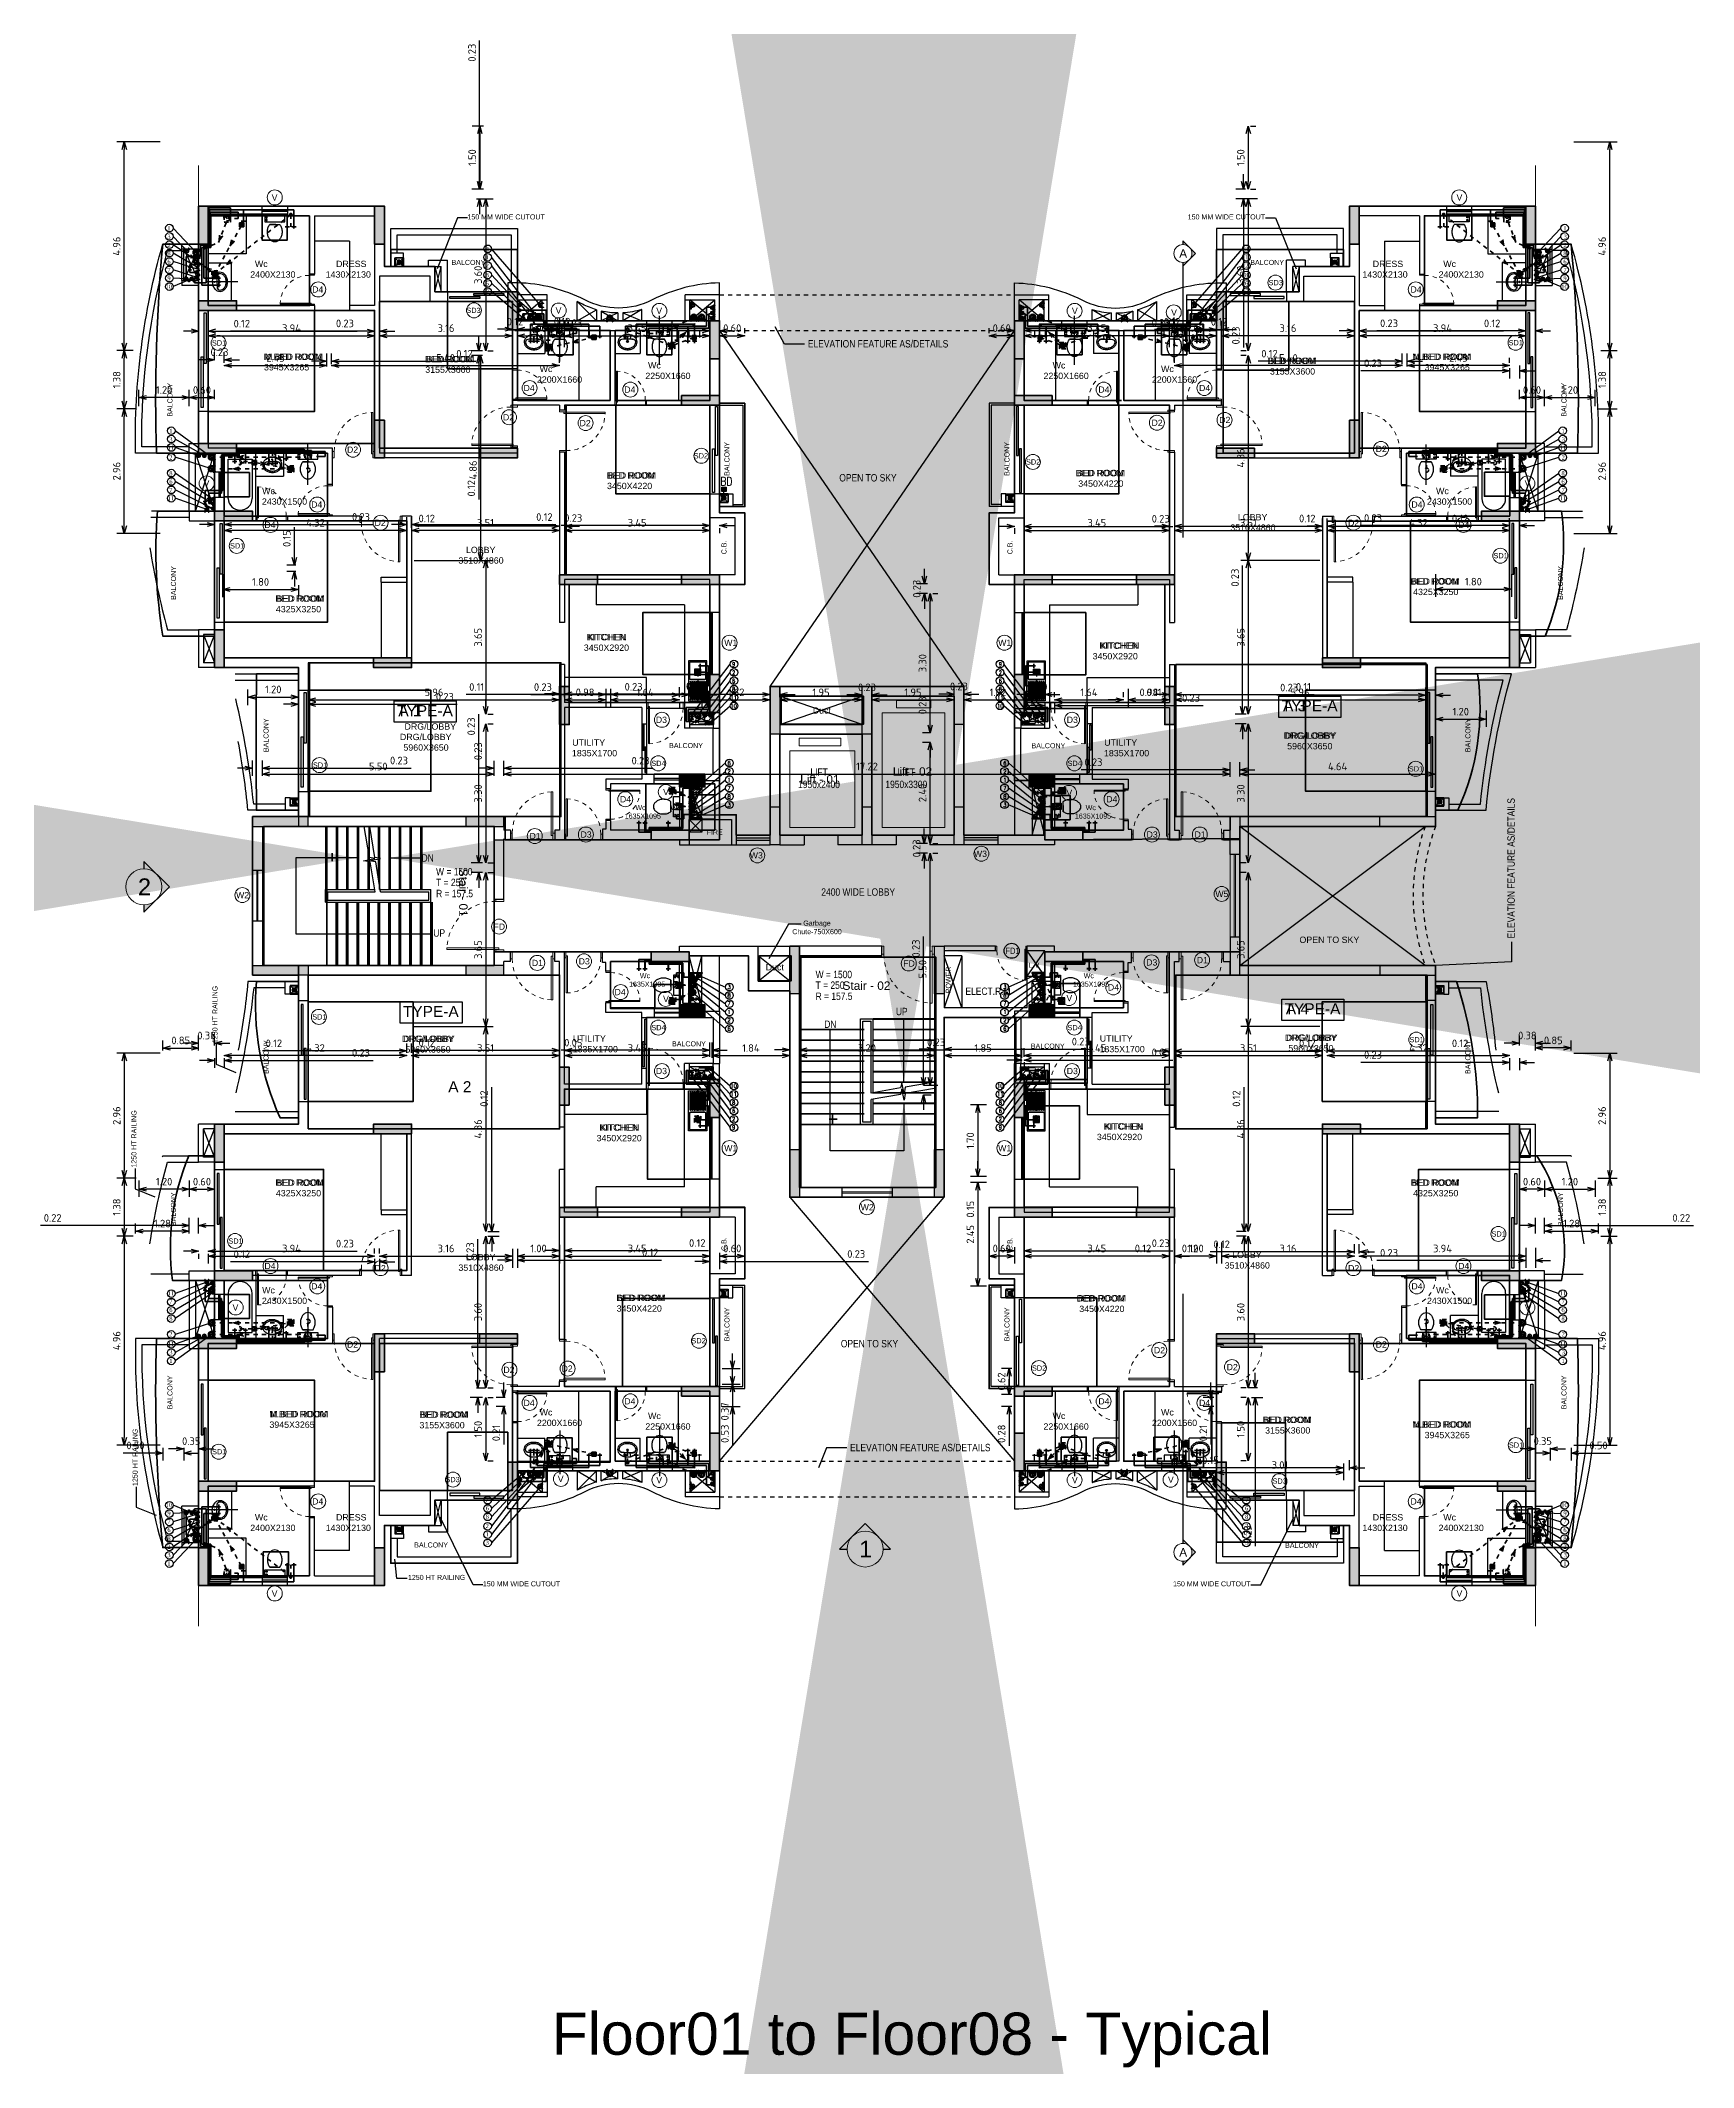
# Model space of a CAD drawing. Header units: inches. Extents: x 0 to 429, y 0 to 185.
# Drawn here: x 228.34 to 267.53, y 86.68 to 134.77 of the extents above; entities that cross this region are included whole.
import ezdxf
from ezdxf.enums import TextEntityAlignment as Align

# ---------------------------------------------------------------- set-up
doc = ezdxf.new("R2010")
doc.units = ezdxf.units.IN
doc.header["$MEASUREMENT"] = 0
doc.linetypes.add('Xr-4BHK-A-B-Typical-Sub$0$DASHED', pattern=[0.75, 0.5, -0.25])
doc.linetypes.add('Xr-4BHK-A-B-Typical-Sub$0$HIDDEN', pattern=[0.375, 0.25, -0.125])
doc.layers.get('DEFPOINTS').update_dxf_attribs({"lineweight": 18})
for name, color, linetype, lineweight in [('FLOOR01', 7, 'Continuous', 50), ('XR-4BHK-A-B-TYPICAL-SUB$0$1PL-CUT', 3, 'Continuous', 25), ('XR-4BHK-A-B-TYPICAL-SUB$0$1PL-DR-RWP', 190, 'Continuous', 30), ('XR-4BHK-A-B-TYPICAL-SUB$0$1PL-SHAFT-PIPE-TEXT-50', 213, 'Continuous', 30), ('XR-4BHK-A-B-TYPICAL-SUB$0$CUTOUT', 6, 'Continuous', 30), ('XR-4BHK-A-B-TYPICAL-SUB$0$DOOR', 34, 'Continuous', 20), ('XR-4BHK-A-B-TYPICAL-SUB$0$LINE ABOVE', 6, 'Xr-4BHK-A-B-Typical-Sub$0$DASHED', 30), ('XR-4BHK-A-B-TYPICAL-SUB$0$PIPE', 30, 'Continuous', 30), ('XR-4BHK-A-B-TYPICAL-SUB$0$STEPS', 253, 'Continuous', 9), ('XR-4BHK-A-B-TYPICAL-SUB$0$TOWER-COL', 1, 'Continuous', 40), ('XR-4BHK-A-B-TYPICAL-SUB$0$TOWER-COL-HATCH', 9, 'Continuous', 5), ('XR-4BHK-A-B-TYPICAL-SUB$0$WALL', 7, 'Continuous', 30), ('XR-4BHK-A-B-TYPICAL-SUB$0$WIN', 4, 'Continuous', 9), ('XR-4BHK-A-B-TYPICAL-SUB$0$WINDOW', 4, 'Continuous', 15)]:
    doc.layers.add(name, color=color, linetype=linetype, lineweight=lineweight)
for name, color, linetype in [('XR-4BHK-A-B-TYPICAL-SUB$0$1PL-DR-SOIL', 1, 'Continuous'), ('XR-4BHK-A-B-TYPICAL-SUB$0$1PL-DR-WASTE', 5, 'Xr-4BHK-A-B-Typical-Sub$0$DASHED'), ('XR-4BHK-A-B-TYPICAL-SUB$0$1PL-SHAFT-PIPE', 7, 'Continuous'), ('XR-4BHK-A-B-TYPICAL-SUB$0$ELE', 4, 'Continuous')]:
    doc.layers.add(name, color=color, linetype=linetype)
doc.layers.add('XR-4BHK-A-B-TYPICAL-SUB$0$SEWERARE LINE', color=7, linetype='Continuous', lineweight=35, true_color=0xca2d12)
doc.layers.add('XR-4BHK-A-B-TYPICAL-SUB$0$WATER SUPPLAY', color=7, linetype='Continuous', lineweight=0, true_color=0x00f000)
doc.styles.add('Sanvi Common', font='isocpeur.ttf')
doc.styles.get("Standard").update_dxf_attribs({"font": 'arial.ttf'})
doc.styles.add('Xr-4BHK-A-B-Ground-Sub$0$DIM', font='arial.ttf')
doc.styles.add('Xr-4BHK-A-B-Typical-Sub$0$$0$DIM', font='arial.ttf', dxfattribs={"height": 4})
doc.styles.add('Xr-4BHK-A-B-Typical-Sub$0$$1$Standard', font='arial.ttf')
doc.styles.add('Xr-4BHK-A-B-Typical-Sub$0$AUDIT_D_080506184754-0', font='romans.shx')
doc.styles.add('Xr-4BHK-A-B-Typical-Sub$0$DIM', font='arial.ttf')
doc.styles.add('Xr-4BHK-A-B-Typical-Sub$0$Simplex', font='simplex.shx', dxfattribs={"width": 0.8})
doc.styles.add('Xr-4BHK-A-B-Typical-Sub$0$Standard', font='ARIALN.TTF')
doc.styles.add('Xr-4BHK-A-B-Typical-Sub$0$TIMES-ROMAN', font='times.ttf', dxfattribs={"width": 0.9})
doc.dimstyles.new('Sanvi Common', dxfattribs={"dimtxt": 0.18, "dimasz": 0.18, "dimexe": 0.18, "dimexo": 0.0625, "dimgap": 0.09, "dimtad": 1, "dimzin": 0, "dimdsep": 46, "dimtxsty": 'Sanvi Common', "dimblk": 'OPEN30', "dimcen": 0.09, "dimclrd": 68, "dimclre": 68, "dimclrt": 40, "dimadec": 0, "dimazin": 0, "dimtfac": 1, "dimtofl": 0, "dimtmove": 0, "dimatfit": 3, "dimldrblk": 'OPEN30', "dimfxl": 1, "dimtolj": 1, "dimtzin": 0, "dimarcsym": 0})
doc.dimstyles.new('Xr-4BHK-A-B-Typical-Sub$0$125', dxfattribs={"dimtxt": 150, "dimasz": 75, "dimexe": 50, "dimexo": 50, "dimgap": 60, "dimtad": 1, "dimdec": 0, "dimrnd": 5, "dimdsep": 46, "dimtxsty": 'Xr-4BHK-A-B-Typical-Sub$0$Standard', "dimblk": 'Xr-4BHK-A-B-Typical-Sub$0$_ArchTick', "dimcen": 50, "dimdle": 50, "dimclrd": 256, "dimclre": 256, "dimclrt": 3, "dimaunit": 1, "dimadec": 4, "dimazin": 0, "dimtfac": 1, "dimtdec": 0, "dimtmove": 2, "dimatfit": 0, "dimfxl": 1, "dimarcsym": 0})
doc.dimstyles.new('Xr-4BHK-A-B-Typical-Sub$0$DIM 75', dxfattribs={"dimtxt": 75, "dimasz": 75, "dimexe": 0.18, "dimexo": 0.0625, "dimgap": 0.09, "dimtad": 0, "dimtih": 1, "dimtoh": 1, "dimdec": 0, "dimzin": 0, "dimdsep": 46, "dimtxsty": 'Xr-4BHK-A-B-Typical-Sub$0$Standard', "dimcen": 0.09, "dimclrd": 256, "dimclre": 256, "dimclrt": 256, "dimadec": 0, "dimazin": 0, "dimtfac": 1, "dimtdec": 0, "dimtofl": 0, "dimtmove": 0, "dimatfit": 3, "dimfxl": 1, "dimtolj": 1, "dimtzin": 0, "dimarcsym": 0})

msp = doc.modelspace()

# ---------------------------------------------------------------- texts
for s, height, style, p in [('150 MM WIDE CUTOUT', 0.12, 'Xr-4BHK-A-B-Typical-Sub$0$DIM', (238.459, 130.525)), ('150 MM WIDE CUTOUT', 0.12, 'Xr-4BHK-A-B-Typical-Sub$0$DIM', (255.539, 130.525)), ('Wc', 0.15, 'Xr-4BHK-A-B-Typical-Sub$0$DIM', (233.42, 129.395)), ('  DRESS', 0.15, 'Xr-4BHK-A-B-Typical-Sub$0$DIM', (235.227, 129.395)), ('BALCONY', 0.12, 'Xr-4BHK-A-B-Typical-Sub$0$DIM', (238.083, 129.445)), ('BALCONY', 0.12, 'Xr-4BHK-A-B-Typical-Sub$0$DIM', (257.023, 129.445)), ('  DRESS', 0.15, 'Xr-4BHK-A-B-Typical-Sub$0$DIM', (259.811, 129.395)), ('Wc', 0.15, 'Xr-4BHK-A-B-Typical-Sub$0$DIM', (261.6, 129.395)), ('2400X2130', 0.15, 'Xr-4BHK-A-B-Typical-Sub$0$DIM', (233.309, 129.144)), ('1430X2130', 0.15, 'Xr-4BHK-A-B-Typical-Sub$0$DIM', (235.098, 129.144)), ('1430X2130', 0.15, 'Xr-4BHK-A-B-Typical-Sub$0$DIM', (259.683, 129.144)), ('2400X2130', 0.15, 'Xr-4BHK-A-B-Typical-Sub$0$DIM', (261.489, 129.144)), ('ELEVATION FEATURE AS/DETAILS', 0.175, 'Xr-4BHK-A-B-Typical-Sub$0$Standard', (246.532, 127.487)), ('3945X3265', 0.15, 'Xr-4BHK-A-B-Typical-Sub$0$DIM', (233.635, 126.942)), ('M.BED ROOM', 0.15, 'Xr-4BHK-A-B-Typical-Sub$0$DIM', (233.628, 127.192)), ('3155X3600', 0.15, 'Xr-4BHK-A-B-Typical-Sub$0$DIM', (237.459, 126.885)), ('BED ROOM', 0.15, 'Xr-4BHK-A-B-Typical-Sub$0$DIM', (237.452, 127.136)), (' Wc', 0.15, 'Xr-4BHK-A-B-Typical-Sub$0$DIM', (240.113, 126.903)), (' Wc', 0.15, 'Xr-4BHK-A-B-Typical-Sub$0$DIM', (242.684, 126.988)), (' Wc', 0.15, 'Xr-4BHK-A-B-Typical-Sub$0$DIM', (252.278, 126.988)), (' Wc', 0.15, 'Xr-4BHK-A-B-Typical-Sub$0$DIM', (254.849, 126.903)), ('BED ROOM', 0.15, 'Xr-4BHK-A-B-Typical-Sub$0$DIM', (257.426, 127.096)), ('3155X3600', 0.15, 'Xr-4BHK-A-B-Typical-Sub$0$DIM', (257.489, 126.845)), ('M.BED ROOM', 0.15, 'Xr-4BHK-A-B-Typical-Sub$0$DIM', (260.864, 127.192)), ('3945X3265', 0.15, 'Xr-4BHK-A-B-Typical-Sub$0$DIM', (261.158, 126.942)), ('2200X1660', 0.15, 'Xr-4BHK-A-B-Typical-Sub$0$DIM', (240.107, 126.652)), ('2250X1660', 0.15, 'Xr-4BHK-A-B-Typical-Sub$0$DIM', (242.678, 126.738)), ('2250X1660', 0.15, 'Xr-4BHK-A-B-Typical-Sub$0$DIM', (252.12, 126.738)), ('2200X1660', 0.15, 'Xr-4BHK-A-B-Typical-Sub$0$DIM', (254.691, 126.652)), ('BED ROOM', 0.15, 'Xr-4BHK-A-B-Typical-Sub$0$DIM', (252.881, 124.433)), ('Wc', 0.15, 'Xr-4BHK-A-B-Typical-Sub$0$DIM', (233.591, 124.006)), ('3450X4220', 0.15, 'Xr-4BHK-A-B-Typical-Sub$0$DIM', (241.769, 124.126)), ('BED ROOM', 0.15, 'Xr-4BHK-A-B-Typical-Sub$0$DIM', (241.762, 124.376)), ('OPEN TO SKY', 0.175, 'Xr-4BHK-A-B-Typical-Sub$0$Standard', (247.277, 124.308)), ('3450X4220', 0.15, 'Xr-4BHK-A-B-Typical-Sub$0$DIM', (252.944, 124.182)), ('Wc', 0.15, 'Xr-4BHK-A-B-Typical-Sub$0$DIM', (261.429, 124.006)), ('2430X1500', 0.15, 'Xr-4BHK-A-B-Typical-Sub$0$DIM', (233.585, 123.756)), ('2430X1500', 0.15, 'Xr-4BHK-A-B-Typical-Sub$0$DIM', (261.213, 123.756)), ('3510X4860', 0.15, 'Xr-4BHK-A-B-Typical-Sub$0$DIM', (256.55, 123.137)), ('LOBBY', 0.15, 'Xr-4BHK-A-B-Typical-Sub$0$DIM', (256.73, 123.387)), ('LOBBY', 0.15, 'Xr-4BHK-A-B-Typical-Sub$0$DIM', (238.424, 122.608)), ('3510X4860', 0.15, 'Xr-4BHK-A-B-Typical-Sub$0$DIM', (238.245, 122.358)), ('BED ROOM', 0.15, 'Xr-4BHK-A-B-Typical-Sub$0$DIM', (260.822, 121.863)), ('4325X3250', 0.15, 'Xr-4BHK-A-B-Typical-Sub$0$DIM', (260.885, 121.612)), ('BED ROOM', 0.15, 'Xr-4BHK-A-B-Typical-Sub$0$DIM', (233.904, 121.454)), ('4325X3250', 0.15, 'Xr-4BHK-A-B-Typical-Sub$0$DIM', (233.917, 121.204)), ('3450X2920', 0.15, 'Xr-4BHK-A-B-Typical-Sub$0$DIM', (241.219, 120.289)), (' KITCHEN', 0.15, 'Xr-4BHK-A-B-Typical-Sub$0$DIM', (241.228, 120.54)), ('3450X2920', 0.15, 'Xr-4BHK-A-B-Typical-Sub$0$DIM', (253.285, 120.087)), (' KITCHEN', 0.15, 'Xr-4BHK-A-B-Typical-Sub$0$DIM', (253.386, 120.337)), ('DRG/LOBBY', 0.15, 'Xr-4BHK-A-B-Typical-Sub$0$DIM', (236.858, 118.171)), ('DRG/LOBBY', 0.15, 'Xr-4BHK-A-B-Typical-Sub$0$DIM', (257.815, 118.203)), ('5960X3650', 0.15, 'Xr-4BHK-A-B-Typical-Sub$0$DIM', (236.941, 117.92)), ('1835X1700', 0.15, 'Xr-4BHK-A-B-Typical-Sub$0$DIM', (240.937, 117.787)), ('UTILITY', 0.15, 'Xr-4BHK-A-B-Typical-Sub$0$DIM', (240.944, 118.037)), ('BALCONY', 0.12, 'Xr-4BHK-A-B-Typical-Sub$0$DIM', (243.242, 117.982)), ('BALCONY', 0.12, 'Xr-4BHK-A-B-Typical-Sub$0$DIM', (251.835, 117.978)), ('1835X1700', 0.15, 'Xr-4BHK-A-B-Typical-Sub$0$DIM', (253.554, 117.787)), ('UTILITY', 0.15, 'Xr-4BHK-A-B-Typical-Sub$0$DIM', (253.56, 118.037)), ('5960X3650', 0.15, 'Xr-4BHK-A-B-Typical-Sub$0$DIM', (257.898, 117.952)), ('LIFT', 0.175, 'Xr-4BHK-A-B-Typical-Sub$0$Standard', (246.591, 117.326)), ('LIFT', 0.175, 'Xr-4BHK-A-B-Typical-Sub$0$Standard', (248.661, 117.326)), ('1950x2400', 0.175, 'Xr-4BHK-A-B-Typical-Sub$0$Standard', (246.3, 117.033)), ('1950x3300', 0.175, 'Xr-4BHK-A-B-Typical-Sub$0$Standard', (248.37, 117.033)), ('1635X1095', 0.12, 'Xr-4BHK-A-B-Typical-Sub$0$DIM', (242.189, 116.308)), ('Wc', 0.12, 'Xr-4BHK-A-B-Typical-Sub$0$DIM', (242.443, 116.509)), ('Wc', 0.12, 'Xr-4BHK-A-B-Typical-Sub$0$DIM', (242.443, 116.509)), ('1635X1095', 0.12, 'Xr-4BHK-A-B-Typical-Sub$0$DIM', (252.865, 116.308)), ('Wc', 0.12, 'Xr-4BHK-A-B-Typical-Sub$0$DIM', (253.12, 116.509)), ('Wc', 0.12, 'Xr-4BHK-A-B-Typical-Sub$0$DIM', (253.12, 116.509)), ('FIRE', 0.12, 'Xr-4BHK-A-B-Typical-Sub$0$DIM', (244.131, 115.931)), ('DN', 0.175, 'Xr-4BHK-A-B-Typical-Sub$0$Standard', (237.372, 115.287)), ('W = 1500', 0.175, 'Xr-4BHK-A-B-Typical-Sub$0$Standard', (237.716, 114.962)), ('T = 250', 0.175, 'Xr-4BHK-A-B-Typical-Sub$0$Standard', (237.716, 114.707)), ('R = 157.5', 0.175, 'Xr-4BHK-A-B-Typical-Sub$0$Standard', (237.716, 114.444)), ('2400 WIDE LOBBY', 0.175, 'Xr-4BHK-A-B-Typical-Sub$0$Standard', (246.851, 114.479)), ('UP', 0.175, 'Xr-4BHK-A-B-Typical-Sub$0$Standard', (237.651, 113.507)), ('Chute-750X600', 0.12, 'Xr-4BHK-A-B-Typical-Sub$0$DIM', (246.162, 113.566)), ('Garbage', 0.12, 'Xr-4BHK-A-B-Typical-Sub$0$DIM', (246.422, 113.768)), ('OPEN TO SKY', 0.15, 'Xr-4BHK-A-B-Typical-Sub$0$DIM', (258.189, 113.359)), ('FD1', 0.15, 'Xr-4BHK-A-B-Typical-Sub$0$Standard', (251.216, 113.096)), ('Wc', 0.12, 'Xr-4BHK-A-B-Typical-Sub$0$DIM', (242.548, 112.522)), ('W = 1500', 0.175, 'Xr-4BHK-A-B-Typical-Sub$0$Standard', (246.716, 112.523)), ('L.V', 0.12, 'Xr-4BHK-A-B-Typical-Sub$0$DIM', (251.769, 112.769)), ('Wc', 0.12, 'Xr-4BHK-A-B-Typical-Sub$0$DIM', (253.074, 112.522)), ('1635X1095', 0.12, 'Xr-4BHK-A-B-Typical-Sub$0$DIM', (242.293, 112.321)), ('T = 250', 0.175, 'Xr-4BHK-A-B-Typical-Sub$0$Standard', (246.716, 112.269)), ('R = 157.5', 0.175, 'Xr-4BHK-A-B-Typical-Sub$0$Standard', (246.716, 112.006)), ('ELECT.R.M', 0.175, 'Xr-4BHK-A-B-Typical-Sub$0$Standard', (250.269, 112.125)), ('1635X1095', 0.12, 'Xr-4BHK-A-B-Typical-Sub$0$DIM', (252.819, 112.321)), ('UP', 0.175, 'Xr-4BHK-A-B-Typical-Sub$0$Standard', (248.619, 111.644)), ('DRG/LOBBY', 0.15, 'Xr-4BHK-A-B-Typical-Sub$0$DIM', (236.905, 111.008)), ('UTILITY', 0.15, 'Xr-4BHK-A-B-Typical-Sub$0$DIM', (240.961, 111.016)), ('DN', 0.175, 'Xr-4BHK-A-B-Typical-Sub$0$Standard', (246.921, 111.343)), ('UTILITY', 0.15, 'Xr-4BHK-A-B-Typical-Sub$0$DIM', (253.454, 111.016)), ('DRG/LOBBY', 0.15, 'Xr-4BHK-A-B-Typical-Sub$0$DIM', (257.843, 111.035)), ('5960X3650', 0.15, 'Xr-4BHK-A-B-Typical-Sub$0$DIM', (236.988, 110.758)), ('1835X1700', 0.15, 'Xr-4BHK-A-B-Typical-Sub$0$DIM', (240.955, 110.765)), ('BALCONY', 0.12, 'Xr-4BHK-A-B-Typical-Sub$0$DIM', (243.311, 110.905)), ('BALCONY', 0.12, 'Xr-4BHK-A-B-Typical-Sub$0$DIM', (251.82, 110.851)), ('1835X1700', 0.15, 'Xr-4BHK-A-B-Typical-Sub$0$DIM', (253.448, 110.765)), ('5960X3650', 0.15, 'Xr-4BHK-A-B-Typical-Sub$0$DIM', (257.926, 110.785)), ('3450X2920', 0.15, 'Xr-4BHK-A-B-Typical-Sub$0$DIM', (241.521, 108.653)), (' KITCHEN', 0.15, 'Xr-4BHK-A-B-Typical-Sub$0$DIM', (241.53, 108.903)), ('3450X2920', 0.15, 'Xr-4BHK-A-B-Typical-Sub$0$DIM', (253.386, 108.68)), (' KITCHEN', 0.15, 'Xr-4BHK-A-B-Typical-Sub$0$DIM', (253.488, 108.931)), ('BED ROOM', 0.15, 'Xr-4BHK-A-B-Typical-Sub$0$DIM', (233.904, 107.596)), ('BED ROOM', 0.15, 'Xr-4BHK-A-B-Typical-Sub$0$DIM', (260.822, 107.596)), ('4325X3250', 0.15, 'Xr-4BHK-A-B-Typical-Sub$0$DIM', (233.917, 107.346)), ('4325X3250', 0.15, 'Xr-4BHK-A-B-Typical-Sub$0$DIM', (260.885, 107.346)), ('LOBBY', 0.15, 'Xr-4BHK-A-B-Typical-Sub$0$DIM', (238.424, 105.83)), ('LOBBY', 0.15, 'Xr-4BHK-A-B-Typical-Sub$0$DIM', (256.595, 105.883)), ('3510X4860', 0.15, 'Xr-4BHK-A-B-Typical-Sub$0$DIM', (238.245, 105.579)), ('3510X4860', 0.15, 'Xr-4BHK-A-B-Typical-Sub$0$DIM', (256.416, 105.633)), ('Wc', 0.15, 'Xr-4BHK-A-B-Typical-Sub$0$DIM', (233.591, 105.044)), ('2430X1500', 0.15, 'Xr-4BHK-A-B-Typical-Sub$0$DIM', (233.585, 104.794)), ('BED ROOM', 0.15, 'Xr-4BHK-A-B-Typical-Sub$0$DIM', (241.992, 104.862)), ('BED ROOM', 0.15, 'Xr-4BHK-A-B-Typical-Sub$0$DIM', (252.905, 104.851)), ('2430X1500', 0.15, 'Xr-4BHK-A-B-Typical-Sub$0$DIM', (261.213, 104.794)), ('Wc', 0.15, 'Xr-4BHK-A-B-Typical-Sub$0$DIM', (261.429, 105.044)), ('3450X4220', 0.15, 'Xr-4BHK-A-B-Typical-Sub$0$DIM', (241.998, 104.611)), ('3450X4220', 0.15, 'Xr-4BHK-A-B-Typical-Sub$0$DIM', (252.968, 104.601)), ('OPEN TO SKY', 0.175, 'Xr-4BHK-A-B-Typical-Sub$0$Standard', (247.314, 103.764)), ('3945X3265', 0.15, 'Xr-4BHK-A-B-Typical-Sub$0$DIM', (233.763, 101.854)), ('M.BED ROOM', 0.15, 'Xr-4BHK-A-B-Typical-Sub$0$DIM', (233.756, 102.104)), ('3155X3600', 0.15, 'Xr-4BHK-A-B-Typical-Sub$0$DIM', (237.321, 101.842)), ('BED ROOM', 0.15, 'Xr-4BHK-A-B-Typical-Sub$0$DIM', (237.314, 102.092)), ('2200X1660', 0.15, 'Xr-4BHK-A-B-Typical-Sub$0$DIM', (240.107, 101.897)), (' Wc', 0.15, 'Xr-4BHK-A-B-Typical-Sub$0$DIM', (240.113, 102.147)), ('2250X1660', 0.15, 'Xr-4BHK-A-B-Typical-Sub$0$DIM', (242.678, 101.811)), (' Wc', 0.15, 'Xr-4BHK-A-B-Typical-Sub$0$DIM', (242.684, 102.062)), ('2250X1660', 0.15, 'Xr-4BHK-A-B-Typical-Sub$0$DIM', (252.12, 101.811)), (' Wc', 0.15, 'Xr-4BHK-A-B-Typical-Sub$0$DIM', (252.278, 102.062)), ('2200X1660', 0.15, 'Xr-4BHK-A-B-Typical-Sub$0$DIM', (254.691, 101.897)), (' Wc', 0.15, 'Xr-4BHK-A-B-Typical-Sub$0$DIM', (254.849, 102.147)), ('BED ROOM', 0.15, 'Xr-4BHK-A-B-Typical-Sub$0$DIM', (257.312, 101.969)), ('M.BED ROOM', 0.15, 'Xr-4BHK-A-B-Typical-Sub$0$DIM', (260.864, 101.858)), ('ELEVATION FEATURE AS/DETAILS', 0.175, 'Xr-4BHK-A-B-Typical-Sub$0$Standard', (247.533, 101.299)), ('3155X3600', 0.15, 'Xr-4BHK-A-B-Typical-Sub$0$DIM', (257.375, 101.718)), ('3945X3265', 0.15, 'Xr-4BHK-A-B-Typical-Sub$0$DIM', (261.158, 101.608)), ('2400X2130', 0.15, 'Xr-4BHK-A-B-Typical-Sub$0$DIM', (233.309, 99.405)), ('Wc', 0.15, 'Xr-4BHK-A-B-Typical-Sub$0$DIM', (233.42, 99.656)), ('1430X2130', 0.15, 'Xr-4BHK-A-B-Typical-Sub$0$DIM', (235.098, 99.405)), ('  DRESS', 0.15, 'Xr-4BHK-A-B-Typical-Sub$0$DIM', (235.227, 99.656)), ('1430X2130', 0.15, 'Xr-4BHK-A-B-Typical-Sub$0$DIM', (259.683, 99.405)), ('  DRESS', 0.15, 'Xr-4BHK-A-B-Typical-Sub$0$DIM', (259.811, 99.656)), ('2400X2130', 0.15, 'Xr-4BHK-A-B-Typical-Sub$0$DIM', (261.489, 99.405)), ('Wc', 0.15, 'Xr-4BHK-A-B-Typical-Sub$0$DIM', (261.6, 99.656)), ('BALCONY', 0.12, 'Xr-4BHK-A-B-Typical-Sub$0$DIM', (237.197, 99.015)), ('BALCONY', 0.12, 'Xr-4BHK-A-B-Typical-Sub$0$DIM', (257.85, 99.006)), ('1250 HT RAILING', 0.12, 'Xr-4BHK-A-B-Typical-Sub$0$DIM', (237.049, 98.245)), ('150 MM WIDE CUTOUT', 0.12, 'Xr-4BHK-A-B-Typical-Sub$0$DIM', (238.826, 98.093)), ('150 MM WIDE CUTOUT', 0.12, 'Xr-4BHK-A-B-Typical-Sub$0$DIM', (255.192, 98.093))]:
    msp.add_text(s, height=height, dxfattribs=dict(style=style)).set_placement(p)
for s, height, style, p in [('BALCONY', 0.12, 'Xr-4BHK-A-B-Typical-Sub$0$DIM', (231.464, 125.844)), ('BALCONY', 0.12, 'Xr-4BHK-A-B-Typical-Sub$0$DIM', (264.522, 125.844)), ('BALCONY', 0.12, 'Xr-4BHK-A-B-Typical-Sub$0$DIM', (244.673, 124.442)), ('BALCONY', 0.12, 'Xr-4BHK-A-B-Typical-Sub$0$DIM', (251.313, 124.442)), ('C.B.', 0.12, 'Xr-4BHK-A-B-Typical-Sub$0$DIM', (244.602, 122.58)), ('C.B.', 0.12, 'Xr-4BHK-A-B-Typical-Sub$0$DIM', (251.384, 122.58)), ('BALCONY', 0.12, 'Xr-4BHK-A-B-Typical-Sub$0$DIM', (231.547, 121.499)), ('BALCONY', 0.12, 'Xr-4BHK-A-B-Typical-Sub$0$DIM', (264.439, 121.499)), ('BALCONY', 0.12, 'Xr-4BHK-A-B-Typical-Sub$0$DIM', (233.743, 117.887)), ('BALCONY', 0.12, 'Xr-4BHK-A-B-Typical-Sub$0$DIM', (262.243, 117.887)), ('ELEVATION FEATURE AS/DETAILS', 0.175, 'Xr-4BHK-A-B-Typical-Sub$0$Standard', (263.295, 113.466)), ('POWER', 0.12, 'Xr-4BHK-A-B-Typical-Sub$0$DIM', (249.922, 112.164)), ('1250 HT RAILING', 0.12, 'Xr-4BHK-A-B-Typical-Sub$0$DIM', (232.532, 110.982)), ('BALCONY', 0.12, 'Xr-4BHK-A-B-Typical-Sub$0$DIM', (233.743, 110.25)), (' BALCONY', 0.12, 'Xr-4BHK-A-B-Typical-Sub$0$DIM', (262.243, 110.204)), ('1250 HT RAILING', 0.12, 'Xr-4BHK-A-B-Typical-Sub$0$DIM', (230.611, 108.029)), ('BALCONY', 0.12, 'Xr-4BHK-A-B-Typical-Sub$0$DIM', (231.547, 106.639)), ('BALCONY', 0.12, 'Xr-4BHK-A-B-Typical-Sub$0$DIM', (264.439, 106.639)), ('C.B.', 0.12, 'Xr-4BHK-A-B-Typical-Sub$0$DIM', (244.602, 106.05)), ('C.B.', 0.12, 'Xr-4BHK-A-B-Typical-Sub$0$DIM', (251.384, 106.05)), ('BALCONY', 0.12, 'Xr-4BHK-A-B-Typical-Sub$0$DIM', (244.673, 103.907)), ('BALCONY', 0.12, 'Xr-4BHK-A-B-Typical-Sub$0$DIM', (251.313, 103.907)), (' BALCONY', 0.12, 'Xr-4BHK-A-B-Typical-Sub$0$DIM', (231.464, 102.247)), ('BALCONY', 0.12, 'Xr-4BHK-A-B-Typical-Sub$0$DIM', (264.522, 102.294)), ('1250 HT RAILING', 0.12, 'Xr-4BHK-A-B-Typical-Sub$0$DIM', (230.638, 100.474))]:
    msp.add_text(s, height=height, rotation=90, dxfattribs=dict(style=style)).set_placement(p)
for p in [(236.79, 118.738), (257.769, 118.856), (236.928, 111.601), (257.836, 111.665)]:
    msp.add_text('TYPE-A', height=0.2625).set_placement(p)
at = {"layer": 'FLOOR01', "color": 81, "style": 'Xr-4BHK-A-B-Typical-Sub$0$DIM'}
for s, height, p in [('Wc', 0.15, (233.42, 129.395)), ('Wc', 0.15, (261.6, 129.395)), (' Wc', 0.15, (240.113, 126.903)), (' Wc', 0.15, (242.684, 126.989)), (' Wc', 0.15, (252.278, 126.989)), (' Wc', 0.15, (254.849, 126.903)), ('Wc', 0.15, (233.591, 124.007)), ('Wc', 0.15, (261.429, 124.007)), ('Wc', 0.12, (243.278, 116.509)), ('Wc', 0.12, (253.12, 116.509)), ('Wc', 0.12, (242.548, 112.522)), ('Wc', 0.12, (253.074, 112.522)), ('Wc', 0.15, (233.591, 105.044)), ('Wc', 0.15, (261.429, 105.044)), (' Wc', 0.15, (240.113, 102.148)), (' Wc', 0.15, (242.684, 102.062)), (' Wc', 0.15, (252.278, 102.062)), (' Wc', 0.15, (254.849, 102.148)), ('Wc', 0.15, (233.42, 99.656)), ('Wc', 0.15, (261.6, 99.656))]:
    msp.add_text(s, height=height, dxfattribs=at).set_placement(p)
at = {"layer": 'FLOOR01', "color": 150, "style": 'Xr-4BHK-A-B-Typical-Sub$0$DIM'}
for s, p in [('M.BED ROOM', (233.659, 127.192)), ('BED ROOM', (237.483, 127.136)), ('BED ROOM', (257.456, 127.096)), ('M.BED ROOM', (260.895, 127.192)), ('BED ROOM', (252.911, 124.433)), ('BED ROOM', (241.793, 124.377)), ('BED ROOM', (260.852, 121.863)), ('BED ROOM', (233.935, 121.454)), (' KITCHEN', (241.259, 120.54)), (' KITCHEN', (253.417, 120.338)), ('DRG/LOBBY', (236.967, 118.419)), ('DRG/LOBBY', (257.846, 118.203)), ('DRG/LOBBY', (236.936, 111.009)), ('DRG/LOBBY', (257.873, 111.036)), (' KITCHEN', (241.561, 108.904)), (' KITCHEN', (253.518, 108.931)), ('BED ROOM', (233.935, 107.597)), ('BED ROOM', (260.852, 107.597)), ('BED ROOM', (242.023, 104.862)), ('BED ROOM', (252.936, 104.852)), ('M.BED ROOM', (233.787, 102.105)), ('BED ROOM', (237.345, 102.093)), ('BED ROOM', (257.343, 101.969)), ('M.BED ROOM', (260.895, 101.859))]:
    msp.add_text(s, height=0.15, dxfattribs=at).set_placement(p)
at = {"layer": 'FLOOR01', "color": 230}
for s, p in [('A 1', (236.821, 118.738)), ('A 3', (257.8, 118.856)), ('A 4', (257.867, 111.665)), ('A 2', (238.004, 109.816))]:
    msp.add_text(s, height=0.2625, dxfattribs=at).set_placement(p)
at = {"layer": 'FLOOR01', "color": 3, "style": 'Xr-4BHK-A-B-Ground-Sub$0$DIM'}
for p in [(246.864, 118.874), (245.748, 112.784)]:
    msp.add_text('Duct', height=0.15, dxfattribs=at).set_placement(p, align=Align.MIDDLE_CENTER)
at = {"layer": 'FLOOR01', "color": 22, "style": 'Xr-4BHK-A-B-Ground-Sub$0$DIM'}
for s, p in [('Lift - 01', (246.816, 117.24)), ('Lift - 02', (249.013, 117.426))]:
    msp.add_text(s, height=0.2, dxfattribs=at).set_placement(p, align=Align.MIDDLE_CENTER)
at = {"layer": 'FLOOR01', "color": 115, "style": 'Xr-4BHK-A-B-Ground-Sub$0$DIM'}
msp.add_text('Stair - 01', height=0.2, rotation=270, dxfattribs=at).set_placement((238.363, 114.55), align=Align.MIDDLE_CENTER)
msp.add_text('Stair - 02', height=0.2, dxfattribs=at).set_placement((247.922, 112.346), align=Align.MIDDLE_CENTER)
at = {"layer": 'FLOOR01', "color": 7}
msp.add_text('Floor01 to Floor08 - Typical', height=1, dxfattribs=at).set_placement((249, 87.479), align=Align.MIDDLE_CENTER)

# ---------------------------------------------------------------- blocks, each defined once
blk = doc.blocks.new('Xr-4BHK-A-B-Typical-Sub$0$d-750')
at = {"layer": 'XR-4BHK-A-B-TYPICAL-SUB$0$DOOR'}
for p, q in [((0, 719), (0, 750)), ((0, 750), (115, 750)), ((115, 719), (0, 719)), ((115, 750), (115, 719)), ((0, 0), (0, 31)), ((0, 31), (115, 31)), ((115, 31), (115, 0)), ((115, 0), (0, 0))]:
    blk.add_line(p, q, dxfattribs=at)
blk.add_lwpolyline([(74, 34), (811, 34), (811, 59), (74, 59)], close=True, dxfattribs=at)
at = {"layer": 'XR-4BHK-A-B-TYPICAL-SUB$0$DOOR', "color": 8, "linetype": 'Xr-4BHK-A-B-Typical-Sub$0$HIDDEN', "extrusion": (0, 0, -1)}
blk.add_ellipse((125, 31), major_axis=(218, 652), ratio=0.99874, start_param=-0.33813, end_param=1.207251, dxfattribs=at)
blk = doc.blocks.new('Xr-4BHK-A-B-Typical-Sub$0$core typ')
at = {"layer": 'XR-4BHK-A-B-TYPICAL-SUB$0$ELE'}
for p, q in [((-5324, 20565), (466, 12121)), ((-4124, 12120), (1666, 20565)), ((-1945, 11220), (-3895, 11890)), ((-3895, 11220), (-1945, 11890)), ((-5745, 9735), (-6045, 9075)), ((-5745, 9075), (-6045, 9735)), ((-5745, 9735), (-5745, 9075)), ((-5325, 9885), (-5325, 9075)), ((1665, 9885), (1665, 8590)), ((2085, 9735), (2085, 8590)), ((2385, 8591), (2085, 9735)), ((2085, 8590), (2385, 9735)), ((-5745, 8960), (-6045, 8660)), ((-6045, 8960), (-5745, 8660)), ((7011, 5500), (11406, 8800)), ((11406, 5500), (7011, 8800)), ((-6045, 8360), (-5045, 8360)), ((-4930, 8590), (-4125, 8590)), ((-4930, 8525), (-4125, 8525)), ((-4930, 8475), (-4125, 8475)), ((-4930, 8360), (-4125, 8360)), ((1270, 8590), (466, 8590)), ((1270, 8525), (466, 8525)), ((1270, 8475), (466, 8475)), ((1270, 8360), (466, 8360)), ((-4410, 5960), (-3660, 5960)), ((1970, 5245), (1970, 5845)), ((2385, 5245), (1970, 5845)), ((1970, 5245), (2385, 5845)), ((-6045, 4565), (-5745, 5730)), ((-5745, 4565), (-6045, 5730)), ((-5745, 4565), (-5745, 5730)), ((-5325, 4415), (-5325, 5730)), ((-4410, 5730), (-3660, 5730)), ((-3660, 5130), (-4410, 5730)), ((-4410, 5130), (-3660, 5730)), ((420, 5730), (0, 5730)), ((420, 4495), (0, 5730)), ((420, 5730), (0, 4495)), ((420, 5730), (420, 4495)), ((2385, 4565), (2085, 5130)), ((2085, 4565), (2385, 5130)), ((-5324, -6265), (0, 0)), ((-3660, 0), (1666, -6265))]:
    blk.add_line(p, q, dxfattribs=at)
at = {"layer": 'XR-4BHK-A-B-TYPICAL-SUB$0$ELE', "ltscale": 1000}
for p, q in [((-2520, 8590), (-3320, 8590)), ((-1140, 8590), (-340, 8590))]:
    blk.add_line(p, q, dxfattribs=at)
at = {"layer": 'XR-4BHK-A-B-TYPICAL-SUB$0$ELE', "linetype": 'Xr-4BHK-A-B-Typical-Sub$0$HIDDEN'}
for p, q in [((2385, 5130), (2615, 4565)), ((2615, 5129), (2385, 4566))]:
    blk.add_line(p, q, dxfattribs=at)
at = {"layer": 'XR-4BHK-A-B-TYPICAL-SUB$0$ELE'}
blk.add_lwpolyline([(-5745, 8660), (-6045, 8660), (-6045, 8960), (-5745, 8960)], close=True, dxfattribs=at)
at = {"layer": 'XR-4BHK-A-B-TYPICAL-SUB$0$LINE ABOVE'}
for p, q in [((-5325, 21410), (1665, 21410)), ((-5325, 20565), (1666, 20565)), ((-5325, -6265), (1665, -6265)), ((-5325, -7110), (1665, -7110))]:
    blk.add_line(p, q, dxfattribs=at)
for radius, start, end in [(4917, 160.395, 199.6052), (4687, 159.3903, 200.6097)]:
    blk.add_arc((16038, 7150), radius, start, end, dxfattribs=at)
at = {"layer": 'XR-4BHK-A-B-TYPICAL-SUB$0$STEPS', "ltscale": 1000}
for points in [[(-1128, 11788), (-1128, 11608), (-318, 11608), (-318, 11788)], [(-1467, 11491), (-1467, 8770), (14, 8770), (14, 11491)], [(-3660, 10592), (-3660, 8770), (-2116, 8770), (-2116, 10592)], [(-3441, 10889), (-3441, 10709), (-2448, 10709), (-2448, 10889)]]:
    blk.add_lwpolyline(points, close=True, dxfattribs=at)
at = {"layer": 'XR-4BHK-A-B-TYPICAL-SUB$0$WALL'}
for p, q in [((-1945, 12120), (-3895, 12120)), ((235, 12120), (-1715, 12120)), ((-1945, 11890), (-3895, 11890)), ((235, 11890), (-1715, 11890)), ((-3895, 11220), (-1945, 11220)), ((235, 11220), (235, 9260)), ((465, 11220), (465, 9260)), ((-4125, 10990), (-4125, 9261)), ((-3895, 10990), (-1945, 10990)), ((-3895, 10990), (-3895, 9261)), ((-1945, 9261), (-1945, 10990)), ((-1715, 9261), (-1715, 10990)), ((-6275, 9735), (-6275, 8710)), ((-6045, 9735), (-6045, 9075)), ((2385, 8590), (2385, 9735)), ((2615, 9735), (2615, 8710)), ((-16400, 9030), (-16400, 7750)), ((-16167, 8800), (-16167, 7750)), ((-6045, 9075), (-4930, 9075)), ((-6045, 8960), (-6045, 8360)), ((-6045, 8960), (-5045, 8960)), ((-5045, 8960), (-5045, 8360)), ((-4930, 9075), (-4930, 8360)), ((-6275, 8480), (-6275, 8360)), ((-6275, 8360), (-6045, 8360)), ((-5045, 8360), (-4930, 8360)), ((-3895, 8590), (-3320, 8590)), ((-3895, 8360), (-3320, 8360)), ((-3320, 8590), (-3320, 8360)), ((-2520, 8590), (-1945, 8590)), ((-2520, 8590), (-2520, 8360)), ((-1140, 8360), (-2520, 8360)), ((-1140, 8590), (-1715, 8590)), ((-1140, 8590), (-1140, 8360)), ((235, 8590), (-340, 8590)), ((-340, 8590), (-340, 8360)), ((235, 8360), (-340, 8360)), ((1270, 8590), (1270, 8360)), ((2385, 8590), (1270, 8590)), ((2615, 8360), (1270, 8360)), ((2615, 8480), (2615, 8360)), ((-16167, 7750), (-16400, 7750)), ((-16400, 6550), (-16400, 5500)), ((-16167, 6550), (-16400, 6550)), ((-16167, 6550), (-16167, 5500)), ((-6275, 5960), (-4410, 5960)), ((-6275, 5820), (-6275, 5960)), ((-4410, 5130), (-4410, 5960)), ((-3660, 0), (-3660, 5960)), ((-3430, 5960), (-3660, 5960)), ((-3430, 230), (-3430, 5960)), ((1220, 5960), (0, 5960)), ((1220, 5845), (0, 5845)), ((1220, 5845), (1220, 5960)), ((2615, 5960), (1970, 5960)), ((1970, 5845), (1970, 5960)), ((2385, 5845), (1970, 5845)), ((2385, 5820), (2385, 5845)), ((2615, 5820), (2615, 5960)), ((-6275, 4565), (-6275, 5590)), ((-4640, 5730), (-6045, 5730)), ((-6045, 4565), (-6045, 5590)), ((-4640, 4900), (-4640, 5730)), ((-230, 5730), (-230, 230)), ((2385, 5245), (2385, 5590)), ((2615, 5130), (2615, 5590)), ((-4640, 4900), (-3660, 4900)), ((-4410, 5130), (-3660, 5130)), ((0, 4830), (0, 4495)), ((1970, 5245), (2385, 5245)), ((1970, 4495), (1970, 5245)), ((2085, 5130), (2615, 5130)), ((2085, 4565), (2085, 5130)), ((2385, 5130), (2385, 4565)), ((2615, 5129), (2615, 4565)), ((1970, 4495), (0, 4495)), ((2615, 4265), (2615, 4495)), ((3215, 4265), (3215, 4495)), ((2015, 4266), (0, 4265)), ((0, 4265), (0, 0)), ((-2430, 0), (-3660, 0)), ((-2430, 230), (-3431, 230)), ((-2430, 230), (-2430, 0)), ((-230, 230), (-1230, 230)), ((-1230, 230), (-1230, 0)), ((-1, 0), (-1230, 0))]:
    blk.add_line(p, q, dxfattribs=at)
at = {"layer": 'XR-4BHK-A-B-TYPICAL-SUB$0$WIN'}
for p, q in [((-16302, 7750), (-16302, 6550)), ((-16272, 6550), (-16272, 7750)), ((6880, 6170), (6880, 8130)), ((6910, 6170), (6910, 8130)), ((2615, 4395), (3215, 4395)), ((3215, 4365), (2615, 4365)), ((-2430, 130), (-1230, 130)), ((-2430, 100), (-1230, 100))]:
    blk.add_line(p, q, dxfattribs=at)
at = {"layer": 'XR-4BHK-A-B-TYPICAL-SUB$0$WINDOW'}
for p, q in [((-16400, 6550), (-16400, 7750)), ((-16167, 6550), (-16167, 7750)), ((6780, 6170), (6780, 8130)), ((7010, 6170), (7010, 8130)), ((2615, 4495), (3215, 4495)), ((3215, 4265), (2615, 4265)), ((-2430, 230), (-1230, 230)), ((-2430, 0), (-1230, 0))]:
    blk.add_line(p, q, dxfattribs=at)
at = {"layer": 'XR-4BHK-A-B-TYPICAL-SUB$0$DOOR', "xscale": -1, "rotation": 90.00000005278758}
blk.add_blockref('Xr-4BHK-A-B-Typical-Sub$0$d-750', (1970, 5960), dxfattribs=at)
blk = doc.blocks.new('Xr-4BHK-A-B-Typical-Sub$0$_ArchTick')
at = {"color": 0, "linetype": 'ByBlock', "const_width": 0.15}
blk.add_lwpolyline([(-0.5, -0.5), (0.5, 0.5)], dxfattribs=at)
blk = doc.blocks.new('Xr-4BHK-A-B-Typical-Sub$0$basin6')
blk.add_lwpolyline([(285, -227, 0.120605), (265, -143, 0.10507), (202, -67, 0.088649), (113, -18, 0.079738), (1, 0, 0.079738), (-111, -18, 0.088649), (-201, -66, 0.10507), (-264, -142, 0.120605), (-285, -226, 0.120605), (-264, -310, 0.10507), (-202, -387, 0.088649), (-112, -435, 0.079738), (0, -453, 0.079738), (112, -436, 0.088649), (201, -387, 0.10507), (265, -311, 0.120605)], format="xyb", close=True)
for points in [[(-210, -80, -0.016805), (-198, -70, -0.092161), (-106, -21, -0.435128), (-100, -25), (-85, -124, -0.44775), (-92, -134, 0.015365), (-179, -141, 0.272514), (-249, -216, 0.272514)], [(-244, -217, 0.017243), (-245, -226, 0.120605), (-229, -292, 0.10507), (-177, -355, 0.088649), (-99, -397, 0.079738), (0, -413, 0.079738), (99, -398, 0.088649), (177, -356, 0.10507), (229, -293, 0.120605), (245, -227, 0.120605)], [(210, -80, 0.016805), (198, -70, 0.092161), (107, -21, 0.435128), (100, -25), (86, -124, 0.396344), (97, -135, -0.011856), (170, -140, -0.340407), (250, -227)]]:
    blk.add_lwpolyline(points, format="xyb")
for centre, radius in [((1, -209), 26.4), ((1, -209), 21), ((0, -69), 14.5)]:
    blk.add_circle(centre, radius)
for centre, radius, start, end in [((-151, -238), 95.4, 106.29531, 167.27029), ((-3, -1750), 1614, 84.2769, 96.21233), ((155, -235), 90.2, 4.87746, 88.71858)]:
    blk.add_arc(centre, radius, start, end)
blk = doc.blocks.new('Xr-4BHK-A-B-Typical-Sub$0$1111')
for p, q in [((-7128, 24546), (-7128, 24404)), ((-6651, 24546), (-7128, 24546)), ((-6770, 24611), (-7009, 24611)), ((-6919, 24611), (-6770, 24611)), ((-6719, 24832), (-6719, 24832)), ((-6651, 24404), (-6651, 24546)), ((-7128, 24404), (-6651, 24404)), ((-6850, 24404), (-6850, 24404)), ((-6703, 24404), (-6703, 24404))]:
    blk.add_line(p, q)
at = {"extrusion": (0, 0, -1)}
for centre, major_axis, ratio, start_param, end_param in [((-6890, 24895), (90.6, 90.6), 1, -1.303122, -0.785398), ((-6890, 24895), (-90.6, 90.6), 1, 0.785398, 1.303122), ((-6736, 24784), (232, 232), 1, 3.926991, 4.219591), ((-6736, 24784), (-232, 232), 1, 5.205187, 5.497787), ((-6811, 24807), (176, 176), 1, 4.219591, 4.555787), ((-6811, 24762), (-176, 176), 1, 4.868991, 5.205187), ((-6859, 24842), (-134, 134), 1, 6.126583, 6.550859), ((-6859, 24727), (-134, 134), 1, 4.837165, 4.868991), ((-6920, 24842), (134, 134), 1, -0.267674, 0.156602), ((-6968, 24762), (-231, 91), 0.988951, 3.056609, 3.421062), ((-6968, 24807), (-176, 176), 1, 1.727398, 2.063595), ((-7043, 24784), (232, 232), 1, 0.492798, 0.785398), ((-7043, 24784), (232, 232), 1, 0.785398, 1.077998), ((-6695, 24507), (-11.5, 11.5), 1, 3.141593, 9.424778), ((-6695, 24437), (11.5, 11.5), 1, 1.570796326805002, 7.853981633984588)]:
    blk.add_ellipse(centre, major_axis=major_axis, ratio=ratio, start_param=start_param, end_param=end_param, dxfattribs=at)
blk = doc.blocks.new('*X182')
at = {"color": 0}
for p, q in [((3202, 1890), (3699, 1890)), ((3202, 1860), (3699, 1860)), ((3202, 1830), (3699, 1830)), ((3202, 1800), (3699, 1800)), ((3202, 1770), (3699, 1770)), ((3202, 1740), (3699, 1740)), ((3202, 1710), (3699, 1710)), ((3202, 1680), (3699, 1680)), ((3202, 1650), (3699, 1650)), ((3202, 1620), (3699, 1620)), ((3202, 1590), (3699, 1590)), ((3202, 1560), (3699, 1560)), ((3202, 1530), (3699, 1530)), ((3202, 1500), (3699, 1500)), ((3202, 1470), (3699, 1470)), ((3202, 1440), (3699, 1440))]:
    blk.add_line(p, q, dxfattribs=at)
blk = doc.blocks.new('Xr-4BHK-A-B-Typical-Sub$0$sink14')
blk.add_lwpolyline([(-578, -520), (-578, 0), (578, 0), (578, -520)], close=True)
for points in [[(-40, -65, 0.414214), (-78, -27), (-513, -27, 0.414214), (-551, -65), (-551, -456, 0.414214), (-513, -493), (-78, -493, 0.414214), (-40, -456)], [(-551, -456), (-551, -65, -0.414214), (-513, -27), (-78, -27, -0.414214), (-40, -65), (-40, -456, -0.414214), (-78, -493), (-513, -493, -0.414214)]]:
    blk.add_lwpolyline(points, format="xyb", close=True)
blk.add_circle((-248, -260), 15)
for centre, start, end in [((29, -54), 90, 270), ((29, -114), 90, 270), ((29, -174), 90, 270), ((29, -234), 90, 270), ((29, -294), 90, 270), ((29, -354), 90, 270), ((29, -414), 90, 270), ((29, -474), 90, 270), ((526, -54), 270, 90), ((526, -114), 270, 90), ((526, -174), 270, 90), ((526, -234), 270, 90), ((526, -294), 270, 90), ((526, -354), 270, 90), ((526, -414), 270, 90), ((526, -474), 270, 90)]:
    blk.add_arc(centre, 15, start, end)
blk.add_blockref('*X182', (-3172, -1929))
blk = doc.blocks.new('Xr-4BHK-A-B-Typical-Sub$0$RWP')
at = {"layer": 'XR-4BHK-A-B-TYPICAL-SUB$0$CUTOUT'}
for p, q in [((0, 200), (200, 0)), ((200, 200), (0, 0))]:
    blk.add_line(p, q, dxfattribs=at)
blk.add_lwpolyline([(0, 0), (200, 0), (200, 200), (0, 200)], close=True, dxfattribs=at)
at = {"layer": 'XR-4BHK-A-B-TYPICAL-SUB$0$ELE'}
for p, q in [((0, 200), (0, 0)), ((25, 200), (25, 0))]:
    blk.add_line(p, q, dxfattribs=at)
at = {"layer": 'XR-4BHK-A-B-TYPICAL-SUB$0$PIPE'}
blk.add_circle((100, 100), 50, dxfattribs=at)
at = {"layer": 'XR-4BHK-A-B-TYPICAL-SUB$0$WALL'}
for p, q in [((0, 315), (300, 315)), ((0, 200), (0, 315)), ((0, 200), (185, 200)), ((185, 0), (185, 200)), ((300, 0), (300, 315))]:
    blk.add_line(p, q, dxfattribs=at)
blk = doc.blocks.new('Xr-4BHK-A-B-Typical-Sub$0$$0$DOOR NO')
at = {"lineweight": 0}
blk.add_circle((0, 0), 10, dxfattribs=at)
at = {"style": 'Xr-4BHK-A-B-Typical-Sub$0$$0$DIM'}
blk.add_attdef('X1', text='', height=9, dxfattribs=at).set_placement((0, 0), align=Align.MIDDLE_CENTER)
blk = doc.blocks.new('_Open30')
at = {"color": 0, "linetype": 'ByBlock', "lineweight": -2}
for p, q in [((-1, 0.27), (0, 0)), ((0, 0), (-1, -0.27)), ((0, 0), (-1, 0))]:
    blk.add_line(p, q, dxfattribs=at)
blk = doc.blocks.new('*D349')
at = {"color": 68, "lineweight": -2, "transparency": 16777216}
for p, q in [((256.928, 115.026), (256.797, 115.026)), ((256.977, 114.846), (256.977, 111.556)), ((258.672, 111.376), (256.797, 111.376))]:
    blk.add_line(p, q, dxfattribs=at)
at = {"layer": 'DEFPOINTS', "color": 0, "transparency": 16777216}
for p in [(256.99, 115.026), (256.977, 111.376), (258.734, 111.376)]:
    blk.add_point(p, dxfattribs=at)
at = {"color": 68, "lineweight": -2, "transparency": 16777216, "xscale": 0.18, "yscale": 0.18, "zscale": 0.18}
for p, rotation in [((256.977, 115.026), 90), ((256.977, 111.376), 270)]:
    blk.add_blockref('_Open30', p, dxfattribs=dict(at, rotation=rotation))
at = {"color": 40, "transparency": 16777216, "insert": (256.797, 113.201), "char_height": 0.18, "attachment_point": 5, "rotation": 90, "style": 'Sanvi Common'}
blk.add_mtext('\\A1;3.65', dxfattribs=at)
blk = doc.blocks.new('*D350')
at = {"color": 68, "lineweight": -2, "transparency": 16777216}
for p, q in [((258.672, 111.376), (256.797, 111.376)), ((256.977, 111.196), (256.977, 106.696)), ((256.928, 106.516), (256.797, 106.516))]:
    blk.add_line(p, q, dxfattribs=at)
at = {"layer": 'DEFPOINTS', "color": 0, "transparency": 16777216}
for p in [(258.734, 111.376), (256.977, 106.516), (256.99, 106.516)]:
    blk.add_point(p, dxfattribs=at)
at = {"color": 68, "lineweight": -2, "transparency": 16777216, "xscale": 0.18, "yscale": 0.18, "zscale": 0.18}
for p, rotation in [((256.977, 111.376), 90), ((256.977, 106.516), 270)]:
    blk.add_blockref('_Open30', p, dxfattribs=dict(at, rotation=rotation))
at = {"color": 40, "transparency": 16777216, "insert": (256.797, 108.946), "char_height": 0.18, "attachment_point": 5, "rotation": 90, "style": 'Sanvi Common'}
blk.add_mtext('\\A1;4.86', dxfattribs=at)
blk = doc.blocks.new('*D351')
at = {"color": 68, "lineweight": -2, "transparency": 16777216}
for p, q in [((256.875, 106.696), (256.875, 109.936)), ((256.928, 106.516), (256.695, 106.516)), ((256.928, 106.401), (256.695, 106.401)), ((256.875, 106.221), (256.875, 106.041))]:
    blk.add_line(p, q, dxfattribs=at)
at = {"layer": 'DEFPOINTS', "color": 0, "transparency": 16777216}
for p in [(256.875, 106.401), (256.99, 106.516), (256.99, 106.401)]:
    blk.add_point(p, dxfattribs=at)
at = {"color": 68, "lineweight": -2, "transparency": 16777216, "xscale": 0.18, "yscale": 0.18, "zscale": 0.18}
for p, rotation in [((256.875, 106.516), 270), ((256.875, 106.401), 90)]:
    blk.add_blockref('_Open30', p, dxfattribs=dict(at, rotation=rotation))
at = {"color": 40, "transparency": 16777216, "insert": (256.695, 109.666), "char_height": 0.18, "attachment_point": 5, "rotation": 90, "style": 'Sanvi Common'}
blk.add_mtext('\\A1;0.12', dxfattribs=at)
blk = doc.blocks.new('*D352')
at = {"color": 68, "lineweight": -2, "transparency": 16777216}
for p, q in [((256.928, 106.401), (256.797, 106.401)), ((256.977, 106.221), (256.977, 102.981)), ((256.928, 102.801), (256.797, 102.801))]:
    blk.add_line(p, q, dxfattribs=at)
at = {"layer": 'DEFPOINTS', "color": 0, "transparency": 16777216}
for p in [(256.99, 106.401), (256.977, 102.801), (256.99, 102.801)]:
    blk.add_point(p, dxfattribs=at)
at = {"color": 68, "lineweight": -2, "transparency": 16777216, "xscale": 0.18, "yscale": 0.18, "zscale": 0.18}
for p, rotation in [((256.977, 106.401), 90), ((256.977, 102.801), 270)]:
    blk.add_blockref('_Open30', p, dxfattribs=dict(at, rotation=rotation))
at = {"color": 40, "transparency": 16777216, "insert": (256.797, 104.601), "char_height": 0.18, "attachment_point": 5, "rotation": 90, "style": 'Sanvi Common'}
blk.add_mtext('\\A1;3.60', dxfattribs=at)
blk = doc.blocks.new('*D353')
at = {"color": 68, "lineweight": -2, "transparency": 16777216}
for p, q in [((257.143, 102.981), (257.143, 103.161)), ((257.197, 102.801), (256.963, 102.801)), ((257.053, 102.571), (257.323, 102.571)), ((257.143, 102.391), (257.143, 99.043))]:
    blk.add_line(p, q, dxfattribs=at)
at = {"layer": 'DEFPOINTS', "color": 0, "transparency": 16777216}
for p in [(256.99, 102.571), (257.143, 102.571), (257.259, 102.801)]:
    blk.add_point(p, dxfattribs=at)
at = {"color": 68, "lineweight": -2, "transparency": 16777216, "xscale": 0.18, "yscale": 0.18, "zscale": 0.18}
for p, rotation in [((257.143, 102.801), 270), ((257.143, 102.571), 90)]:
    blk.add_blockref('_Open30', p, dxfattribs=dict(at, rotation=rotation))
at = {"color": 40, "transparency": 16777216, "insert": (256.963, 99.331), "char_height": 0.18, "attachment_point": 5, "rotation": 90, "style": 'Sanvi Common'}
blk.add_mtext('\\A1;0.23', dxfattribs=at)
blk = doc.blocks.new('*D354')
at = {"color": 68, "lineweight": -2, "transparency": 16777216}
for p, q in [((256.928, 102.571), (256.797, 102.571)), ((256.977, 102.391), (256.977, 101.251)), ((256.928, 101.071), (256.797, 101.071))]:
    blk.add_line(p, q, dxfattribs=at)
at = {"layer": 'DEFPOINTS', "color": 0, "transparency": 16777216}
for p in [(256.99, 102.571), (256.977, 101.071), (256.99, 101.071)]:
    blk.add_point(p, dxfattribs=at)
at = {"color": 68, "lineweight": -2, "transparency": 16777216, "xscale": 0.18, "yscale": 0.18, "zscale": 0.18}
for p, rotation in [((256.977, 102.571), 90), ((256.977, 101.071), 270)]:
    blk.add_blockref('_Open30', p, dxfattribs=dict(at, rotation=rotation))
at = {"color": 40, "transparency": 16777216, "insert": (256.797, 101.821), "char_height": 0.18, "attachment_point": 5, "rotation": 90, "style": 'Sanvi Common'}
blk.add_mtext('\\A1;1.50', dxfattribs=at)
blk = doc.blocks.new('*D355')
at = {"color": 68, "lineweight": -2, "transparency": 16777216}
for p, q in [((251.609, 110.634), (251.609, 110.761)), ((251.429, 110.581), (251.249, 110.581)), ((251.659, 110.533), (251.659, 110.401)), ((251.839, 110.581), (255.187, 110.581))]:
    blk.add_line(p, q, dxfattribs=at)
at = {"layer": 'DEFPOINTS', "color": 0, "transparency": 16777216}
for p in [(251.609, 110.572), (251.659, 110.595), (251.659, 110.581)]:
    blk.add_point(p, dxfattribs=at)
at = {"color": 68, "lineweight": -2, "transparency": 16777216, "xscale": 0.18, "yscale": 0.18, "zscale": 0.18}
blk.add_blockref('_Open30', (251.609, 110.581), dxfattribs=at)
at = {"color": 68, "lineweight": -2, "transparency": 16777216, "xscale": 0.18, "yscale": 0.18, "zscale": 0.18, "rotation": 180}
blk.add_blockref('_Open30', (251.659, 110.581), dxfattribs=at)
at = {"color": 40, "transparency": 16777216, "insert": (254.899, 110.761), "char_height": 0.18, "attachment_point": 5, "style": 'Sanvi Common'}
blk.add_mtext('\\A1;0.05', dxfattribs=at)
blk = doc.blocks.new('*D356')
at = {"color": 68, "lineweight": -2, "transparency": 16777216}
for p, q in [((251.659, 110.658), (251.659, 110.865)), ((251.839, 110.685), (254.929, 110.685)), ((255.109, 110.502), (255.109, 110.865))]:
    blk.add_line(p, q, dxfattribs=at)
at = {"layer": 'DEFPOINTS', "color": 0, "transparency": 16777216}
for p in [(255.109, 110.685), (251.659, 110.595), (255.109, 110.439)]:
    blk.add_point(p, dxfattribs=at)
at = {"color": 68, "lineweight": -2, "transparency": 16777216, "xscale": 0.18, "yscale": 0.18, "zscale": 0.18, "rotation": 180}
blk.add_blockref('_Open30', (251.659, 110.685), dxfattribs=at)
at = {"color": 68, "lineweight": -2, "transparency": 16777216, "xscale": 0.18, "yscale": 0.18, "zscale": 0.18}
blk.add_blockref('_Open30', (255.109, 110.685), dxfattribs=at)
at = {"color": 40, "transparency": 16777216, "insert": (253.384, 110.865), "char_height": 0.18, "attachment_point": 5, "style": 'Sanvi Common'}
blk.add_mtext('\\A1;3.45', dxfattribs=at)
blk = doc.blocks.new('*D357')
at = {"color": 68, "lineweight": -2, "transparency": 16777216}
for p, q in [((254.929, 110.794), (254.749, 110.794)), ((255.109, 110.502), (255.109, 110.974)), ((255.224, 110.502), (255.224, 110.974)), ((255.404, 110.794), (258.644, 110.794))]:
    blk.add_line(p, q, dxfattribs=at)
at = {"layer": 'DEFPOINTS', "color": 0, "transparency": 16777216}
for p in [(255.224, 110.794), (255.109, 110.439), (255.224, 110.439)]:
    blk.add_point(p, dxfattribs=at)
at = {"color": 68, "lineweight": -2, "transparency": 16777216, "xscale": 0.18, "yscale": 0.18, "zscale": 0.18}
blk.add_blockref('_Open30', (255.109, 110.794), dxfattribs=at)
at = {"color": 68, "lineweight": -2, "transparency": 16777216, "xscale": 0.18, "yscale": 0.18, "zscale": 0.18, "rotation": 180}
blk.add_blockref('_Open30', (255.224, 110.794), dxfattribs=at)
at = {"color": 40, "transparency": 16777216, "insert": (258.374, 110.974), "char_height": 0.18, "attachment_point": 5, "style": 'Sanvi Common'}
blk.add_mtext('\\A1;0.12', dxfattribs=at)
blk = doc.blocks.new('*D358')
at = {"color": 68, "lineweight": -2, "transparency": 16777216}
for p, q in [((255.224, 110.502), (255.224, 110.865)), ((255.404, 110.685), (258.554, 110.685)), ((258.734, 110.748), (258.734, 110.865))]:
    blk.add_line(p, q, dxfattribs=at)
at = {"layer": 'DEFPOINTS', "color": 0, "transparency": 16777216}
for p in [(258.734, 110.685), (258.734, 110.685), (255.224, 110.439)]:
    blk.add_point(p, dxfattribs=at)
at = {"color": 68, "lineweight": -2, "transparency": 16777216, "xscale": 0.18, "yscale": 0.18, "zscale": 0.18, "rotation": 180}
blk.add_blockref('_Open30', (255.224, 110.685), dxfattribs=at)
at = {"color": 68, "lineweight": -2, "transparency": 16777216, "xscale": 0.18, "yscale": 0.18, "zscale": 0.18}
blk.add_blockref('_Open30', (258.734, 110.685), dxfattribs=at)
at = {"color": 40, "transparency": 16777216, "insert": (256.979, 110.865), "char_height": 0.18, "attachment_point": 5, "style": 'Sanvi Common'}
blk.add_mtext('\\A1;3.51', dxfattribs=at)
blk = doc.blocks.new('*D359')
at = {"color": 68, "lineweight": -2, "transparency": 16777216}
for p, q in [((258.554, 110.797), (258.374, 110.797)), ((258.734, 110.748), (258.734, 110.977)), ((258.849, 110.748), (258.849, 110.977)), ((259.029, 110.797), (262.269, 110.797))]:
    blk.add_line(p, q, dxfattribs=at)
at = {"layer": 'DEFPOINTS', "color": 0, "transparency": 16777216}
for p in [(258.734, 110.685), (258.849, 110.797), (258.849, 110.685)]:
    blk.add_point(p, dxfattribs=at)
at = {"color": 68, "lineweight": -2, "transparency": 16777216, "xscale": 0.18, "yscale": 0.18, "zscale": 0.18}
blk.add_blockref('_Open30', (258.734, 110.797), dxfattribs=at)
at = {"color": 68, "lineweight": -2, "transparency": 16777216, "xscale": 0.18, "yscale": 0.18, "zscale": 0.18, "rotation": 180}
blk.add_blockref('_Open30', (258.849, 110.797), dxfattribs=at)
at = {"color": 40, "transparency": 16777216, "insert": (261.999, 110.977), "char_height": 0.18, "attachment_point": 5, "style": 'Sanvi Common'}
blk.add_mtext('\\A1;0.12', dxfattribs=at)
blk = doc.blocks.new('*D360')
at = {"color": 68, "lineweight": -2, "transparency": 16777216}
for p, q in [((258.849, 110.748), (258.849, 110.865)), ((259.029, 110.685), (262.994, 110.685)), ((263.174, 110.627), (263.174, 110.505))]:
    blk.add_line(p, q, dxfattribs=at)
at = {"layer": 'DEFPOINTS', "color": 0, "transparency": 16777216}
for p in [(258.849, 110.685), (263.174, 110.689), (263.174, 110.685)]:
    blk.add_point(p, dxfattribs=at)
at = {"color": 68, "lineweight": -2, "transparency": 16777216, "xscale": 0.18, "yscale": 0.18, "zscale": 0.18, "rotation": 180}
blk.add_blockref('_Open30', (258.849, 110.685), dxfattribs=at)
at = {"color": 68, "lineweight": -2, "transparency": 16777216, "xscale": 0.18, "yscale": 0.18, "zscale": 0.18}
blk.add_blockref('_Open30', (263.174, 110.685), dxfattribs=at)
at = {"color": 40, "transparency": 16777216, "insert": (261.012, 110.865), "char_height": 0.18, "attachment_point": 5, "style": 'Sanvi Common'}
blk.add_mtext('\\A1;4.32', dxfattribs=at)
blk = doc.blocks.new('*D361')
at = {"color": 68, "lineweight": -2, "transparency": 16777216}
for p, q in [((263.174, 110.627), (263.174, 110.343)), ((263.404, 110.627), (263.404, 110.343)), ((262.994, 110.523), (259.646, 110.523)), ((263.584, 110.523), (263.764, 110.523))]:
    blk.add_line(p, q, dxfattribs=at)
at = {"layer": 'DEFPOINTS', "color": 0, "transparency": 16777216}
for p in [(263.174, 110.689), (263.404, 110.689), (263.404, 110.523)]:
    blk.add_point(p, dxfattribs=at)
at = {"color": 68, "lineweight": -2, "transparency": 16777216, "xscale": 0.18, "yscale": 0.18, "zscale": 0.18}
blk.add_blockref('_Open30', (263.174, 110.523), dxfattribs=at)
at = {"color": 68, "lineweight": -2, "transparency": 16777216, "xscale": 0.18, "yscale": 0.18, "zscale": 0.18, "rotation": 180}
blk.add_blockref('_Open30', (263.404, 110.523), dxfattribs=at)
at = {"color": 40, "transparency": 16777216, "insert": (259.934, 110.703), "char_height": 0.18, "attachment_point": 5, "style": 'Sanvi Common'}
blk.add_mtext('\\A1;0.23', dxfattribs=at)
blk = doc.blocks.new('*D362')
at = {"color": 68, "lineweight": -2, "transparency": 16777216}
for p, q in [((263.374, 105.827), (260.026, 105.827)), ((263.554, 106.124), (263.554, 105.647)), ((263.784, 106.124), (263.784, 105.647)), ((263.964, 105.827), (264.144, 105.827))]:
    blk.add_line(p, q, dxfattribs=at)
at = {"layer": 'DEFPOINTS', "color": 0, "transparency": 16777216}
for p in [(263.554, 106.187), (263.554, 105.827), (263.784, 106.187)]:
    blk.add_point(p, dxfattribs=at)
at = {"color": 68, "lineweight": -2, "transparency": 16777216, "xscale": 0.18, "yscale": 0.18, "zscale": 0.18}
blk.add_blockref('_Open30', (263.554, 105.827), dxfattribs=at)
at = {"color": 68, "lineweight": -2, "transparency": 16777216, "xscale": 0.18, "yscale": 0.18, "zscale": 0.18, "rotation": 180}
blk.add_blockref('_Open30', (263.784, 105.827), dxfattribs=at)
at = {"color": 40, "transparency": 16777216, "insert": (260.314, 106.007), "char_height": 0.18, "attachment_point": 5, "style": 'Sanvi Common'}
blk.add_mtext('\\A1;0.23', dxfattribs=at)
blk = doc.blocks.new('*D363')
at = {"color": 68, "lineweight": -2, "transparency": 16777216}
for p, q in [((259.609, 105.991), (259.609, 106.109)), ((263.374, 105.929), (259.789, 105.929)), ((263.554, 106.124), (263.554, 105.749))]:
    blk.add_line(p, q, dxfattribs=at)
at = {"layer": 'DEFPOINTS', "color": 0, "transparency": 16777216}
for p in [(259.609, 105.929), (259.609, 105.929), (263.554, 106.187)]:
    blk.add_point(p, dxfattribs=at)
at = {"color": 68, "lineweight": -2, "transparency": 16777216, "xscale": 0.18, "yscale": 0.18, "zscale": 0.18, "rotation": 180}
blk.add_blockref('_Open30', (259.609, 105.929), dxfattribs=at)
at = {"color": 68, "lineweight": -2, "transparency": 16777216, "xscale": 0.18, "yscale": 0.18, "zscale": 0.18}
blk.add_blockref('_Open30', (263.554, 105.929), dxfattribs=at)
at = {"color": 40, "transparency": 16777216, "insert": (261.582, 106.109), "char_height": 0.18, "attachment_point": 5, "style": 'Sanvi Common'}
blk.add_mtext('\\A1;3.94', dxfattribs=at)
blk = doc.blocks.new('*D364')
at = {"color": 68, "lineweight": -2, "transparency": 16777216}
for p, q in [((256.339, 106.244), (256.339, 105.749)), ((259.314, 105.929), (256.519, 105.929)), ((259.494, 105.991), (259.494, 106.109))]:
    blk.add_line(p, q, dxfattribs=at)
at = {"layer": 'DEFPOINTS', "color": 0, "transparency": 16777216}
for p in [(256.339, 106.307), (256.339, 105.929), (259.494, 105.929)]:
    blk.add_point(p, dxfattribs=at)
at = {"color": 68, "lineweight": -2, "transparency": 16777216, "xscale": 0.18, "yscale": 0.18, "zscale": 0.18, "rotation": 180}
blk.add_blockref('_Open30', (256.339, 105.929), dxfattribs=at)
at = {"color": 68, "lineweight": -2, "transparency": 16777216, "xscale": 0.18, "yscale": 0.18, "zscale": 0.18}
blk.add_blockref('_Open30', (259.494, 105.929), dxfattribs=at)
at = {"color": 40, "transparency": 16777216, "insert": (257.917, 106.109), "char_height": 0.18, "attachment_point": 5, "style": 'Sanvi Common'}
blk.add_mtext('\\A1;3.16', dxfattribs=at)
blk = doc.blocks.new('*D365')
at = {"color": 68, "lineweight": -2, "transparency": 16777216}
for p, q in [((256.044, 105.929), (255.324, 105.929)), ((256.224, 106.244), (256.224, 105.749)), ((256.339, 106.244), (256.339, 105.749)), ((256.519, 105.929), (256.699, 105.929))]:
    blk.add_line(p, q, dxfattribs=at)
at = {"layer": 'DEFPOINTS', "color": 0, "transparency": 16777216}
for p in [(256.224, 106.307), (256.339, 106.307), (256.224, 105.929)]:
    blk.add_point(p, dxfattribs=at)
at = {"color": 68, "lineweight": -2, "transparency": 16777216, "xscale": 0.18, "yscale": 0.18, "zscale": 0.18}
blk.add_blockref('_Open30', (256.224, 105.929), dxfattribs=at)
at = {"color": 68, "lineweight": -2, "transparency": 16777216, "xscale": 0.18, "yscale": 0.18, "zscale": 0.18, "rotation": 180}
blk.add_blockref('_Open30', (256.339, 105.929), dxfattribs=at)
at = {"color": 40, "transparency": 16777216, "insert": (255.594, 106.109), "char_height": 0.18, "attachment_point": 5, "style": 'Sanvi Common'}
blk.add_mtext('\\A1;0.12', dxfattribs=at)
blk = doc.blocks.new('*D366')
at = {"color": 68, "lineweight": -2, "transparency": 16777216}
for p, q in [((255.224, 106.339), (255.224, 105.749)), ((256.044, 105.929), (255.404, 105.929)), ((256.224, 106.244), (256.224, 105.749))]:
    blk.add_line(p, q, dxfattribs=at)
at = {"layer": 'DEFPOINTS', "color": 0, "transparency": 16777216}
for p in [(255.224, 106.402), (256.224, 106.307), (255.224, 105.929)]:
    blk.add_point(p, dxfattribs=at)
at = {"color": 68, "lineweight": -2, "transparency": 16777216, "xscale": 0.18, "yscale": 0.18, "zscale": 0.18, "rotation": 180}
blk.add_blockref('_Open30', (255.224, 105.929), dxfattribs=at)
at = {"color": 68, "lineweight": -2, "transparency": 16777216, "xscale": 0.18, "yscale": 0.18, "zscale": 0.18}
blk.add_blockref('_Open30', (256.224, 105.929), dxfattribs=at)
at = {"color": 40, "transparency": 16777216, "insert": (255.724, 106.109), "char_height": 0.18, "attachment_point": 5, "style": 'Sanvi Common'}
blk.add_mtext('\\A1;1.00', dxfattribs=at)
blk = doc.blocks.new('*D367')
at = {"color": 68, "lineweight": -2, "transparency": 16777216}
for p, q in [((255.109, 106.339), (255.109, 105.749)), ((251.659, 106.144), (251.659, 105.749)), ((254.929, 105.929), (251.839, 105.929))]:
    blk.add_line(p, q, dxfattribs=at)
at = {"layer": 'DEFPOINTS', "color": 0, "transparency": 16777216}
for p in [(255.109, 106.402), (251.659, 106.207), (251.659, 105.929)]:
    blk.add_point(p, dxfattribs=at)
at = {"color": 68, "lineweight": -2, "transparency": 16777216, "xscale": 0.18, "yscale": 0.18, "zscale": 0.18, "rotation": 180}
blk.add_blockref('_Open30', (251.659, 105.929), dxfattribs=at)
at = {"color": 68, "lineweight": -2, "transparency": 16777216, "xscale": 0.18, "yscale": 0.18, "zscale": 0.18}
blk.add_blockref('_Open30', (255.109, 105.929), dxfattribs=at)
at = {"color": 40, "transparency": 16777216, "insert": (253.384, 106.109), "char_height": 0.18, "attachment_point": 5, "style": 'Sanvi Common'}
blk.add_mtext('\\A1;3.45', dxfattribs=at)
blk = doc.blocks.new('*D368')
at = {"color": 68, "lineweight": -2, "transparency": 16777216}
for p, q in [((251.249, 106.054), (251.069, 106.054)), ((251.429, 106.144), (251.429, 105.874)), ((251.659, 106.144), (251.659, 105.874)), ((251.839, 106.054), (255.187, 106.054))]:
    blk.add_line(p, q, dxfattribs=at)
at = {"layer": 'DEFPOINTS', "color": 0, "transparency": 16777216}
for p in [(251.429, 106.207), (251.429, 106.054), (251.659, 106.207)]:
    blk.add_point(p, dxfattribs=at)
at = {"color": 68, "lineweight": -2, "transparency": 16777216, "xscale": 0.18, "yscale": 0.18, "zscale": 0.18}
blk.add_blockref('_Open30', (251.429, 106.054), dxfattribs=at)
at = {"color": 68, "lineweight": -2, "transparency": 16777216, "xscale": 0.18, "yscale": 0.18, "zscale": 0.18, "rotation": 180}
blk.add_blockref('_Open30', (251.659, 106.054), dxfattribs=at)
at = {"color": 40, "transparency": 16777216, "insert": (254.899, 106.234), "char_height": 0.18, "attachment_point": 5, "style": 'Sanvi Common'}
blk.add_mtext('\\A1;0.23', dxfattribs=at)
blk = doc.blocks.new('*D369')
at = {"color": 68, "lineweight": -2, "transparency": 16777216}
for p, q in [((255.109, 106.339), (255.109, 105.749)), ((255.224, 106.339), (255.224, 105.749)), ((254.929, 105.929), (254.209, 105.929)), ((255.404, 105.929), (255.584, 105.929))]:
    blk.add_line(p, q, dxfattribs=at)
at = {"layer": 'DEFPOINTS', "color": 0, "transparency": 16777216}
for p in [(255.109, 106.402), (255.224, 106.402), (255.109, 105.929)]:
    blk.add_point(p, dxfattribs=at)
at = {"color": 68, "lineweight": -2, "transparency": 16777216, "xscale": 0.18, "yscale": 0.18, "zscale": 0.18}
blk.add_blockref('_Open30', (255.109, 105.929), dxfattribs=at)
at = {"color": 68, "lineweight": -2, "transparency": 16777216, "xscale": 0.18, "yscale": 0.18, "zscale": 0.18, "rotation": 180}
blk.add_blockref('_Open30', (255.224, 105.929), dxfattribs=at)
at = {"color": 40, "transparency": 16777216, "insert": (254.479, 106.109), "char_height": 0.18, "attachment_point": 5, "style": 'Sanvi Common'}
blk.add_mtext('\\A1;0.12', dxfattribs=at)
blk = doc.blocks.new('*D370')
at = {"color": 68, "lineweight": -2, "transparency": 16777216}
for p, q in [((259.314, 106.029), (256.074, 106.029)), ((259.494, 105.991), (259.494, 106.209)), ((259.609, 106.024), (259.609, 106.209)), ((259.789, 106.029), (259.969, 106.029))]:
    blk.add_line(p, q, dxfattribs=at)
at = {"layer": 'DEFPOINTS', "color": 0, "transparency": 16777216}
for p in [(259.494, 105.929), (259.609, 106.029), (259.609, 105.961)]:
    blk.add_point(p, dxfattribs=at)
at = {"color": 68, "lineweight": -2, "transparency": 16777216, "xscale": 0.18, "yscale": 0.18, "zscale": 0.18}
blk.add_blockref('_Open30', (259.494, 106.029), dxfattribs=at)
at = {"color": 68, "lineweight": -2, "transparency": 16777216, "xscale": 0.18, "yscale": 0.18, "zscale": 0.18, "rotation": 180}
blk.add_blockref('_Open30', (259.609, 106.029), dxfattribs=at)
at = {"color": 40, "transparency": 16777216, "insert": (256.344, 106.209), "char_height": 0.18, "attachment_point": 5, "style": 'Sanvi Common'}
blk.add_mtext('\\A1;0.12', dxfattribs=at)
blk = doc.blocks.new('*D371')
at = {"color": 68, "lineweight": -2, "transparency": 16777216}
for p, q in [((250.829, 105.859), (250.829, 106.109)), ((251.249, 105.929), (251.009, 105.929)), ((251.429, 106.144), (251.429, 105.749))]:
    blk.add_line(p, q, dxfattribs=at)
at = {"layer": 'DEFPOINTS', "color": 0, "transparency": 16777216}
for p in [(250.829, 105.929), (251.429, 106.207), (250.829, 105.797)]:
    blk.add_point(p, dxfattribs=at)
at = {"color": 68, "lineweight": -2, "transparency": 16777216, "xscale": 0.18, "yscale": 0.18, "zscale": 0.18, "rotation": 180}
blk.add_blockref('_Open30', (250.829, 105.929), dxfattribs=at)
at = {"color": 68, "lineweight": -2, "transparency": 16777216, "xscale": 0.18, "yscale": 0.18, "zscale": 0.18}
blk.add_blockref('_Open30', (251.429, 105.929), dxfattribs=at)
at = {"color": 40, "transparency": 16777216, "insert": (251.129, 106.109), "char_height": 0.18, "attachment_point": 5, "style": 'Sanvi Common'}
blk.add_mtext('\\A1;0.60', dxfattribs=at)
blk = doc.blocks.new('*D372')
at = {"color": 68, "lineweight": -2, "transparency": 16777216}
for p, q in [((256.225, 101.009), (256.225, 100.611)), ((259.23, 101.009), (259.23, 100.611)), ((256.405, 100.791), (259.05, 100.791))]:
    blk.add_line(p, q, dxfattribs=at)
at = {"layer": 'DEFPOINTS', "color": 0, "transparency": 16777216}
for p in [(256.225, 101.071), (259.23, 101.071), (259.23, 100.791)]:
    blk.add_point(p, dxfattribs=at)
at = {"color": 68, "lineweight": -2, "transparency": 16777216, "xscale": 0.18, "yscale": 0.18, "zscale": 0.18, "rotation": 180}
blk.add_blockref('_Open30', (256.225, 100.791), dxfattribs=at)
at = {"color": 68, "lineweight": -2, "transparency": 16777216, "xscale": 0.18, "yscale": 0.18, "zscale": 0.18}
blk.add_blockref('_Open30', (259.23, 100.791), dxfattribs=at)
at = {"color": 40, "transparency": 16777216, "insert": (257.727, 100.971), "char_height": 0.18, "attachment_point": 5, "style": 'Sanvi Common'}
blk.add_mtext('\\A1;3.01', dxfattribs=at)
blk = doc.blocks.new('*D373')
at = {"color": 68, "lineweight": -2, "transparency": 16777216}
for p, q in [((259.23, 101.009), (259.23, 100.726)), ((259.379, 100.853), (259.379, 101.086)), ((259.05, 100.906), (255.81, 100.906)), ((259.559, 100.906), (259.739, 100.906))]:
    blk.add_line(p, q, dxfattribs=at)
at = {"layer": 'DEFPOINTS', "color": 0, "transparency": 16777216}
for p in [(259.23, 101.071), (259.379, 100.906), (259.379, 100.791)]:
    blk.add_point(p, dxfattribs=at)
at = {"color": 68, "lineweight": -2, "transparency": 16777216, "xscale": 0.18, "yscale": 0.18, "zscale": 0.18}
blk.add_blockref('_Open30', (259.23, 100.906), dxfattribs=at)
at = {"color": 68, "lineweight": -2, "transparency": 16777216, "xscale": 0.18, "yscale": 0.18, "zscale": 0.18, "rotation": 180}
blk.add_blockref('_Open30', (259.379, 100.906), dxfattribs=at)
at = {"color": 40, "transparency": 16777216, "insert": (256.08, 101.086), "char_height": 0.18, "attachment_point": 5, "style": 'Sanvi Common'}
blk.add_mtext('\\A1;0.15', dxfattribs=at)
blk = doc.blocks.new('*D374')
at = {"color": 68, "lineweight": -2, "transparency": 16777216}
for p, q in [((251.367, 103.261), (251.125, 103.261)), ((251.305, 103.081), (251.305, 102.826)), ((251.367, 102.646), (251.125, 102.646))]:
    blk.add_line(p, q, dxfattribs=at)
at = {"layer": 'DEFPOINTS', "color": 0, "transparency": 16777216}
for p in [(251.429, 103.261), (251.305, 102.646), (251.429, 102.646)]:
    blk.add_point(p, dxfattribs=at)
at = {"color": 68, "lineweight": -2, "transparency": 16777216, "xscale": 0.18, "yscale": 0.18, "zscale": 0.18}
for p, rotation in [((251.305, 103.261), 90), ((251.305, 102.646), 270)]:
    blk.add_blockref('_Open30', p, dxfattribs=dict(at, rotation=rotation))
at = {"color": 40, "transparency": 16777216, "insert": (251.125, 102.954), "char_height": 0.18, "attachment_point": 5, "rotation": 90, "style": 'Sanvi Common'}
blk.add_mtext('\\A1;0.62', dxfattribs=at)
blk = doc.blocks.new('*D375')
at = {"color": 68, "lineweight": -2, "transparency": 16777216}
for p, q in [((251.305, 102.826), (251.305, 103.006)), ((251.367, 102.646), (251.125, 102.646)), ((251.367, 102.361), (251.125, 102.361)), ((251.305, 102.181), (251.305, 101.425))]:
    blk.add_line(p, q, dxfattribs=at)
at = {"layer": 'DEFPOINTS', "color": 0, "transparency": 16777216}
for p in [(251.429, 102.646), (251.305, 102.361), (251.429, 102.361)]:
    blk.add_point(p, dxfattribs=at)
at = {"color": 68, "lineweight": -2, "transparency": 16777216, "xscale": 0.18, "yscale": 0.18, "zscale": 0.18}
for p, rotation in [((251.305, 102.646), 270), ((251.305, 102.361), 90)]:
    blk.add_blockref('_Open30', p, dxfattribs=dict(at, rotation=rotation))
at = {"color": 40, "transparency": 16777216, "insert": (251.125, 101.713), "char_height": 0.18, "attachment_point": 5, "rotation": 90, "style": 'Sanvi Common'}
blk.add_mtext('\\A1;0.28', dxfattribs=at)
blk = doc.blocks.new('*D376')
at = {"color": 68, "lineweight": -2, "transparency": 16777216}
for p, q in [((256.088, 102.751), (256.088, 102.931)), ((256.162, 102.571), (255.908, 102.571)), ((256.162, 102.361), (255.908, 102.361)), ((256.088, 102.181), (256.088, 101.461))]:
    blk.add_line(p, q, dxfattribs=at)
at = {"layer": 'DEFPOINTS', "color": 0, "transparency": 16777216}
for p in [(256.224, 102.571), (256.088, 102.361), (256.224, 102.361)]:
    blk.add_point(p, dxfattribs=at)
at = {"color": 68, "lineweight": -2, "transparency": 16777216, "xscale": 0.18, "yscale": 0.18, "zscale": 0.18}
for p, rotation in [((256.088, 102.571), 270), ((256.088, 102.361), 90)]:
    blk.add_blockref('_Open30', p, dxfattribs=dict(at, rotation=rotation))
at = {"color": 40, "transparency": 16777216, "insert": (255.908, 101.731), "char_height": 0.18, "attachment_point": 5, "rotation": 90, "style": 'Sanvi Common'}
blk.add_mtext('\\A1;0.21', dxfattribs=at)
blk = doc.blocks.new('*D377')
at = {"color": 68, "lineweight": -2, "transparency": 16777216}
for p, q in [((250.767, 109.516), (250.385, 109.516)), ((250.565, 109.336), (250.565, 108.001)), ((250.767, 107.821), (250.385, 107.821))]:
    blk.add_line(p, q, dxfattribs=at)
at = {"layer": 'DEFPOINTS', "color": 0, "transparency": 16777216}
for p in [(250.829, 109.516), (250.565, 107.821), (250.829, 107.821)]:
    blk.add_point(p, dxfattribs=at)
at = {"color": 68, "lineweight": -2, "transparency": 16777216, "xscale": 0.18, "yscale": 0.18, "zscale": 0.18}
for p, rotation in [((250.565, 109.516), 90), ((250.565, 107.821), 270)]:
    blk.add_blockref('_Open30', p, dxfattribs=dict(at, rotation=rotation))
at = {"color": 40, "transparency": 16777216, "insert": (250.385, 108.669), "char_height": 0.18, "attachment_point": 5, "rotation": 90, "style": 'Sanvi Common'}
blk.add_mtext('\\A1;1.70', dxfattribs=at)
blk = doc.blocks.new('*D378')
at = {"color": 68, "lineweight": -2, "transparency": 16777216}
for p, q in [((250.767, 107.821), (250.385, 107.821)), ((250.565, 108.001), (250.565, 108.181)), ((250.767, 107.671), (250.385, 107.671)), ((250.565, 107.491), (250.565, 106.771))]:
    blk.add_line(p, q, dxfattribs=at)
at = {"layer": 'DEFPOINTS', "color": 0, "transparency": 16777216}
for p in [(250.829, 107.821), (250.565, 107.671), (250.829, 107.671)]:
    blk.add_point(p, dxfattribs=at)
at = {"color": 68, "lineweight": -2, "transparency": 16777216, "xscale": 0.18, "yscale": 0.18, "zscale": 0.18}
for p, rotation in [((250.565, 107.821), 270), ((250.565, 107.671), 90)]:
    blk.add_blockref('_Open30', p, dxfattribs=dict(at, rotation=rotation))
at = {"color": 40, "transparency": 16777216, "insert": (250.385, 107.041), "char_height": 0.18, "attachment_point": 5, "rotation": 90, "style": 'Sanvi Common'}
blk.add_mtext('\\A1;0.15', dxfattribs=at)
blk = doc.blocks.new('*D379')
at = {"color": 68, "lineweight": -2, "transparency": 16777216}
for p, q in [((250.767, 107.671), (250.385, 107.671)), ((250.565, 107.491), (250.565, 105.396)), ((250.767, 105.216), (250.385, 105.216))]:
    blk.add_line(p, q, dxfattribs=at)
at = {"layer": 'DEFPOINTS', "color": 0, "transparency": 16777216}
for p in [(250.829, 107.671), (250.565, 105.216), (250.829, 105.216)]:
    blk.add_point(p, dxfattribs=at)
at = {"color": 68, "lineweight": -2, "transparency": 16777216, "xscale": 0.18, "yscale": 0.18, "zscale": 0.18}
for p, rotation in [((250.565, 107.671), 90), ((250.565, 105.216), 270)]:
    blk.add_blockref('_Open30', p, dxfattribs=dict(at, rotation=rotation))
at = {"color": 40, "transparency": 16777216, "insert": (250.385, 106.444), "char_height": 0.18, "attachment_point": 5, "rotation": 90, "style": 'Sanvi Common'}
blk.add_mtext('\\A1;2.45', dxfattribs=at)
blk = doc.blocks.new('*D380')
at = {"color": 68, "lineweight": -2, "transparency": 16777216}
for p, q in [((264.696, 110.741), (265.727, 110.741)), ((265.547, 110.561), (265.547, 107.961)), ((265.262, 107.781), (265.727, 107.781))]:
    blk.add_line(p, q, dxfattribs=at)
at = {"layer": 'DEFPOINTS', "color": 0, "transparency": 16777216}
for p in [(264.633, 110.741), (265.2, 107.781), (265.547, 107.781)]:
    blk.add_point(p, dxfattribs=at)
at = {"color": 68, "lineweight": -2, "transparency": 16777216, "xscale": 0.18, "yscale": 0.18, "zscale": 0.18}
for p, rotation in [((265.547, 110.741), 90), ((265.547, 107.781), 270)]:
    blk.add_blockref('_Open30', p, dxfattribs=dict(at, rotation=rotation))
at = {"color": 40, "transparency": 16777216, "insert": (265.367, 109.261), "char_height": 0.18, "attachment_point": 5, "rotation": 90, "style": 'Sanvi Common'}
blk.add_mtext('\\A1;2.96', dxfattribs=at)
blk = doc.blocks.new('*D381')
at = {"color": 68, "lineweight": -2, "transparency": 16777216}
for p, q in [((265.262, 107.781), (265.727, 107.781)), ((265.547, 107.601), (265.547, 106.581)), ((265.333, 106.401), (265.727, 106.401))]:
    blk.add_line(p, q, dxfattribs=at)
at = {"layer": 'DEFPOINTS', "color": 0, "transparency": 16777216}
for p in [(265.2, 107.781), (265.27, 106.401), (265.547, 106.401)]:
    blk.add_point(p, dxfattribs=at)
at = {"color": 68, "lineweight": -2, "transparency": 16777216, "xscale": 0.18, "yscale": 0.18, "zscale": 0.18}
for p, rotation in [((265.547, 107.781), 90), ((265.547, 106.401), 270)]:
    blk.add_blockref('_Open30', p, dxfattribs=dict(at, rotation=rotation))
at = {"color": 40, "transparency": 16777216, "insert": (265.367, 107.091), "char_height": 0.18, "attachment_point": 5, "rotation": 90, "style": 'Sanvi Common'}
blk.add_mtext('\\A1;1.38', dxfattribs=at)
blk = doc.blocks.new('*D382')
at = {"color": 68, "lineweight": -2, "transparency": 16777216}
for p, q in [((265.333, 106.401), (265.727, 106.401)), ((265.547, 106.221), (265.547, 101.625)), ((264.696, 101.445), (265.727, 101.445))]:
    blk.add_line(p, q, dxfattribs=at)
at = {"layer": 'DEFPOINTS', "color": 0, "transparency": 16777216}
for p in [(265.27, 106.401), (264.633, 101.445), (265.547, 101.445)]:
    blk.add_point(p, dxfattribs=at)
at = {"color": 68, "lineweight": -2, "transparency": 16777216, "xscale": 0.18, "yscale": 0.18, "zscale": 0.18}
for p, rotation in [((265.547, 106.401), 90), ((265.547, 101.445), 270)]:
    blk.add_blockref('_Open30', p, dxfattribs=dict(at, rotation=rotation))
at = {"color": 40, "transparency": 16777216, "insert": (265.367, 103.923), "char_height": 0.18, "attachment_point": 5, "rotation": 90, "style": 'Sanvi Common'}
blk.add_mtext('\\A1;4.96', dxfattribs=at)
blk = doc.blocks.new('*D383')
at = {"color": 68, "lineweight": -2, "transparency": 16777216}
for p, q in [((264.004, 107.719), (264.004, 107.335)), ((264.184, 107.515), (265.02, 107.515)), ((265.2, 107.719), (265.2, 107.335))]:
    blk.add_line(p, q, dxfattribs=at)
at = {"layer": 'DEFPOINTS', "color": 0, "transparency": 16777216}
for p in [(264.004, 107.781), (265.2, 107.781), (265.2, 107.515)]:
    blk.add_point(p, dxfattribs=at)
at = {"color": 68, "lineweight": -2, "transparency": 16777216, "xscale": 0.18, "yscale": 0.18, "zscale": 0.18, "rotation": 180}
blk.add_blockref('_Open30', (264.004, 107.515), dxfattribs=at)
at = {"color": 68, "lineweight": -2, "transparency": 16777216, "xscale": 0.18, "yscale": 0.18, "zscale": 0.18}
blk.add_blockref('_Open30', (265.2, 107.515), dxfattribs=at)
at = {"color": 40, "transparency": 16777216, "insert": (264.602, 107.695), "char_height": 0.18, "attachment_point": 5, "style": 'Sanvi Common'}
blk.add_mtext('\\A1;1.20', dxfattribs=at)
blk = doc.blocks.new('*D384')
at = {"color": 68, "lineweight": -2, "transparency": 16777216}
for p, q in [((263.784, 110.804), (263.784, 111.046)), ((264.453, 110.866), (263.964, 110.866)), ((264.633, 110.804), (264.633, 111.046))]:
    blk.add_line(p, q, dxfattribs=at)
at = {"layer": 'DEFPOINTS', "color": 0, "transparency": 16777216}
for p in [(263.784, 110.866), (263.784, 110.741), (264.633, 110.741)]:
    blk.add_point(p, dxfattribs=at)
at = {"color": 68, "lineweight": -2, "transparency": 16777216, "xscale": 0.18, "yscale": 0.18, "zscale": 0.18, "rotation": 180}
blk.add_blockref('_Open30', (263.784, 110.866), dxfattribs=at)
at = {"color": 68, "lineweight": -2, "transparency": 16777216, "xscale": 0.18, "yscale": 0.18, "zscale": 0.18}
blk.add_blockref('_Open30', (264.633, 110.866), dxfattribs=at)
at = {"color": 40, "transparency": 16777216, "insert": (264.209, 111.046), "char_height": 0.18, "attachment_point": 5, "style": 'Sanvi Common'}
blk.add_mtext('\\A1;0.85', dxfattribs=at)
blk = doc.blocks.new('*D385')
at = {"color": 68, "lineweight": -2, "transparency": 16777216}
for p, q in [((263.404, 110.928), (263.404, 111.163)), ((263.784, 110.804), (263.784, 111.163)), ((263.224, 110.983), (263.044, 110.983)), ((263.964, 110.983), (264.144, 110.983))]:
    blk.add_line(p, q, dxfattribs=at)
at = {"layer": 'DEFPOINTS', "color": 0, "transparency": 16777216}
for p in [(263.404, 110.983), (263.404, 110.866), (263.784, 110.741)]:
    blk.add_point(p, dxfattribs=at)
at = {"color": 68, "lineweight": -2, "transparency": 16777216, "xscale": 0.18, "yscale": 0.18, "zscale": 0.18}
blk.add_blockref('_Open30', (263.404, 110.983), dxfattribs=at)
at = {"color": 68, "lineweight": -2, "transparency": 16777216, "xscale": 0.18, "yscale": 0.18, "zscale": 0.18, "rotation": 180}
blk.add_blockref('_Open30', (263.784, 110.983), dxfattribs=at)
at = {"color": 40, "transparency": 16777216, "insert": (263.594, 111.163), "char_height": 0.18, "attachment_point": 5, "style": 'Sanvi Common'}
blk.add_mtext('\\A1;0.38', dxfattribs=at)
blk = doc.blocks.new('*D386')
at = {"color": 68, "lineweight": -2, "transparency": 16777216}
for p, q in [((263.404, 107.554), (263.404, 107.335)), ((263.824, 107.515), (263.584, 107.515)), ((264.004, 107.719), (264.004, 107.335))]:
    blk.add_line(p, q, dxfattribs=at)
at = {"layer": 'DEFPOINTS', "color": 0, "transparency": 16777216}
for p in [(264.004, 107.781), (263.404, 107.616), (263.404, 107.515)]:
    blk.add_point(p, dxfattribs=at)
at = {"color": 68, "lineweight": -2, "transparency": 16777216, "xscale": 0.18, "yscale": 0.18, "zscale": 0.18, "rotation": 180}
blk.add_blockref('_Open30', (263.404, 107.515), dxfattribs=at)
at = {"color": 68, "lineweight": -2, "transparency": 16777216, "xscale": 0.18, "yscale": 0.18, "zscale": 0.18}
blk.add_blockref('_Open30', (264.004, 107.515), dxfattribs=at)
at = {"color": 40, "transparency": 16777216, "insert": (263.704, 107.695), "char_height": 0.18, "attachment_point": 5, "style": 'Sanvi Common'}
blk.add_mtext('\\A1;0.60', dxfattribs=at)
blk = doc.blocks.new('*D387')
at = {"color": 68, "lineweight": -2, "transparency": 16777216}
for p, q in [((263.784, 106.464), (263.784, 106.834)), ((264.004, 106.464), (264.004, 106.834)), ((263.604, 106.654), (263.424, 106.654)), ((264.184, 106.654), (267.532, 106.654))]:
    blk.add_line(p, q, dxfattribs=at)
at = {"layer": 'DEFPOINTS', "color": 0, "transparency": 16777216}
for p in [(263.784, 106.401), (264.004, 106.654), (264.004, 106.401)]:
    blk.add_point(p, dxfattribs=at)
at = {"color": 68, "lineweight": -2, "transparency": 16777216, "xscale": 0.18, "yscale": 0.18, "zscale": 0.18}
blk.add_blockref('_Open30', (263.784, 106.654), dxfattribs=at)
at = {"color": 68, "lineweight": -2, "transparency": 16777216, "xscale": 0.18, "yscale": 0.18, "zscale": 0.18, "rotation": 180}
blk.add_blockref('_Open30', (264.004, 106.654), dxfattribs=at)
at = {"color": 40, "transparency": 16777216, "insert": (267.244, 106.834), "char_height": 0.18, "attachment_point": 5, "style": 'Sanvi Common'}
blk.add_mtext('\\A1;0.22', dxfattribs=at)
blk = doc.blocks.new('*D388')
at = {"color": 68, "lineweight": -2, "transparency": 16777216}
for p, q in [((264.004, 106.464), (264.004, 106.701)), ((264.184, 106.521), (265.101, 106.521)), ((265.281, 106.464), (265.281, 106.701))]:
    blk.add_line(p, q, dxfattribs=at)
at = {"layer": 'DEFPOINTS', "color": 0, "transparency": 16777216}
for p in [(264.004, 106.401), (265.281, 106.521), (265.281, 106.401)]:
    blk.add_point(p, dxfattribs=at)
at = {"color": 68, "lineweight": -2, "transparency": 16777216, "xscale": 0.18, "yscale": 0.18, "zscale": 0.18, "rotation": 180}
blk.add_blockref('_Open30', (264.004, 106.521), dxfattribs=at)
at = {"color": 68, "lineweight": -2, "transparency": 16777216, "xscale": 0.18, "yscale": 0.18, "zscale": 0.18}
blk.add_blockref('_Open30', (265.281, 106.521), dxfattribs=at)
at = {"color": 40, "transparency": 16777216, "insert": (264.643, 106.701), "char_height": 0.18, "attachment_point": 5, "style": 'Sanvi Common'}
blk.add_mtext('\\A1;1.28', dxfattribs=at)
blk = doc.blocks.new('*D389')
at = {"color": 68, "lineweight": -2, "transparency": 16777216}
for p, q in [((263.604, 101.358), (263.424, 101.358)), ((263.784, 101.379), (263.784, 101.178)), ((264.135, 101.379), (264.135, 101.178)), ((264.315, 101.358), (264.495, 101.358))]:
    blk.add_line(p, q, dxfattribs=at)
at = {"layer": 'DEFPOINTS', "color": 0, "transparency": 16777216}
for p in [(263.784, 101.442), (264.135, 101.442), (264.135, 101.358)]:
    blk.add_point(p, dxfattribs=at)
at = {"color": 68, "lineweight": -2, "transparency": 16777216, "xscale": 0.18, "yscale": 0.18, "zscale": 0.18}
blk.add_blockref('_Open30', (263.784, 101.358), dxfattribs=at)
at = {"color": 68, "lineweight": -2, "transparency": 16777216, "xscale": 0.18, "yscale": 0.18, "zscale": 0.18, "rotation": 180}
blk.add_blockref('_Open30', (264.135, 101.358), dxfattribs=at)
at = {"color": 40, "transparency": 16777216, "insert": (263.959, 101.538), "char_height": 0.18, "attachment_point": 5, "style": 'Sanvi Common'}
blk.add_mtext('\\A1;0.35', dxfattribs=at)
blk = doc.blocks.new('*D390')
at = {"color": 68, "lineweight": -2, "transparency": 16777216}
for p, q in [((263.955, 101.256), (263.775, 101.256)), ((264.135, 101.379), (264.135, 101.076)), ((264.633, 101.382), (264.633, 101.076)), ((264.813, 101.256), (265.569, 101.256))]:
    blk.add_line(p, q, dxfattribs=at)
at = {"layer": 'DEFPOINTS', "color": 0, "transparency": 16777216}
for p in [(264.135, 101.442), (264.633, 101.445), (264.633, 101.256)]:
    blk.add_point(p, dxfattribs=at)
at = {"color": 68, "lineweight": -2, "transparency": 16777216, "xscale": 0.18, "yscale": 0.18, "zscale": 0.18}
blk.add_blockref('_Open30', (264.135, 101.256), dxfattribs=at)
at = {"color": 68, "lineweight": -2, "transparency": 16777216, "xscale": 0.18, "yscale": 0.18, "zscale": 0.18, "rotation": 180}
blk.add_blockref('_Open30', (264.633, 101.256), dxfattribs=at)
at = {"color": 40, "transparency": 16777216, "insert": (265.281, 101.436), "char_height": 0.18, "attachment_point": 5, "style": 'Sanvi Common'}
blk.add_mtext('\\A1;0.50', dxfattribs=at)
blk = doc.blocks.new('Xr-4BHK-A-B-Typical-Sub$0$REV.CO.')
at = {"layer": 'XR-4BHK-A-B-TYPICAL-SUB$0$TOWER-COL-HATCH'}
for points in [[(447471, 20700), (447241, 20700), (447241, 19800), (447471, 19800)], [(451646, 19800), (451416, 19800), (451416, 20700), (451646, 20700)], [(448142, 18455), (448142, 18225), (447241, 18225), (447241, 18455)], [(454801, 18670), (454571, 18670), (454571, 17769), (454801, 17769)], [(459366, 17980), (459596, 17980), (459596, 17080), (459366, 17080)], [(459596, 16205), (459596, 15975), (458696, 15975), (458696, 16205)], [(451646, 14725), (451416, 14725), (451416, 15626), (451646, 15626)], [(448142, 15070), (448142, 14840), (447241, 14840), (447241, 15070)], [(454801, 14955), (454801, 14725), (453901, 14725), (453901, 14955)], [(448521, 13460), (447621, 13460), (447621, 13230), (448521, 13230)], [(456702, 11955), (456702, 11725), (455801, 11725), (455801, 11955)], [(458696, 11725), (458696, 11955), (459596, 11955), (459596, 11725)], [(447851, 9750), (447851, 10650), (447621, 10650), (447621, 9750)], [(452291, 9980), (451391, 9980), (451391, 9750), (452291, 9750)], [(456031, 8400), (455801, 8400), (455801, 9300), (456031, 9300)], [(459366, 8690), (459596, 8690), (459596, 9590), (459366, 9590)], [(459246, 7220), (459246, 6920), (458646, 6920), (458646, 7220)]]:
    blk.add_hatch(color=256, dxfattribs=at).paths.add_polyline_path(points)
h = blk.add_hatch(color=256, dxfattribs=at)
h.dxf.hatch_style = 1
h.paths.add_polyline_path([(458876, 5665), (458876, 5895), (457976, 5895), (457976, 5665)])
at = {"layer": 'XR-4BHK-A-B-TYPICAL-SUB$0$TOWER-COL'}
for points in [[(447471, 20700), (447241, 20700), (447241, 19800), (447471, 19800)], [(451646, 20700), (451416, 20700), (451416, 19800), (451646, 19800)], [(447241, 18455), (447241, 18225), (448142, 18225), (448142, 18455)], [(454801, 18670), (454571, 18670), (454571, 17769), (454801, 17769)], [(459366, 17080), (459596, 17080), (459596, 17980), (459366, 17980)], [(458696, 16205), (458696, 15975), (459596, 15975), (459596, 16205)], [(451646, 15626), (451416, 15626), (451416, 14725), (451646, 14725)], [(447241, 15070), (447241, 14840), (448142, 14840), (448142, 15070)], [(453901, 14955), (453901, 14725), (454801, 14725), (454801, 14955)], [(447621, 13460), (447621, 13230), (448521, 13230), (448521, 13460)], [(455801, 11955), (455801, 11725), (456702, 11725), (456702, 11955)], [(459596, 11725), (459596, 11955), (458696, 11955), (458696, 11725)], [(447851, 10650), (447621, 10650), (447621, 9750), (447851, 9750)], [(451391, 9980), (451391, 9750), (452291, 9750), (452291, 9980)], [(456031, 9300), (455801, 9300), (455801, 8400), (456031, 8400)], [(459366, 8690), (459596, 8690), (459596, 9590), (459366, 9590)], [(459246, 7220), (459246, 6920), (458646, 6920), (458646, 7220)], [(458876, 5895), (458876, 5665), (457976, 5665), (457976, 5895)]]:
    blk.add_lwpolyline(points, close=True, dxfattribs=at)
blk = doc.blocks.new('*D198')
at = {"color": 68, "lineweight": -2, "transparency": 16777216}
for p, q in [((232.084, 127.709), (232.084, 128.057)), ((232.314, 127.709), (232.314, 128.057)), ((231.904, 127.877), (231.724, 127.877)), ((232.494, 127.877), (235.842, 127.877))]:
    blk.add_line(p, q, dxfattribs=at)
at = {"layer": 'DEFPOINTS', "color": 0, "transparency": 16777216}
for p in [(232.084, 127.646), (232.314, 127.877), (232.314, 127.646)]:
    blk.add_point(p, dxfattribs=at)
at = {"color": 68, "lineweight": -2, "transparency": 16777216, "xscale": 0.18, "yscale": 0.18, "zscale": 0.18}
blk.add_blockref('_Open30', (232.084, 127.877), dxfattribs=at)
at = {"color": 68, "lineweight": -2, "transparency": 16777216, "xscale": 0.18, "yscale": 0.18, "zscale": 0.18, "rotation": 180}
blk.add_blockref('_Open30', (232.314, 127.877), dxfattribs=at)
at = {"color": 40, "transparency": 16777216, "insert": (235.554, 128.057), "char_height": 0.18, "attachment_point": 5, "style": 'Sanvi Common'}
blk.add_mtext('\\A1;0.23', dxfattribs=at)
blk = doc.blocks.new('*D199')
at = {"color": 68, "lineweight": -2, "transparency": 16777216}
for p, q in [((232.314, 127.709), (232.314, 127.945)), ((236.259, 127.827), (236.259, 127.945)), ((232.494, 127.765), (236.079, 127.765))]:
    blk.add_line(p, q, dxfattribs=at)
at = {"layer": 'DEFPOINTS', "color": 0, "transparency": 16777216}
for p in [(232.314, 127.646), (236.259, 127.765), (236.259, 127.765)]:
    blk.add_point(p, dxfattribs=at)
at = {"color": 68, "lineweight": -2, "transparency": 16777216, "xscale": 0.18, "yscale": 0.18, "zscale": 0.18, "rotation": 180}
blk.add_blockref('_Open30', (232.314, 127.765), dxfattribs=at)
at = {"color": 68, "lineweight": -2, "transparency": 16777216, "xscale": 0.18, "yscale": 0.18, "zscale": 0.18}
blk.add_blockref('_Open30', (236.259, 127.765), dxfattribs=at)
at = {"color": 40, "transparency": 16777216, "insert": (234.287, 127.945), "char_height": 0.18, "attachment_point": 5, "style": 'Sanvi Common'}
blk.add_mtext('\\A1;3.94', dxfattribs=at)
blk = doc.blocks.new('*D200')
at = {"color": 68, "lineweight": -2, "transparency": 16777216}
for p, q in [((236.259, 127.827), (236.259, 128.052)), ((236.374, 127.827), (236.374, 128.052)), ((236.079, 127.872), (232.839, 127.872)), ((236.554, 127.872), (236.734, 127.872))]:
    blk.add_line(p, q, dxfattribs=at)
at = {"layer": 'DEFPOINTS', "color": 0, "transparency": 16777216}
for p in [(236.259, 127.765), (236.374, 127.872), (236.374, 127.765)]:
    blk.add_point(p, dxfattribs=at)
at = {"color": 68, "lineweight": -2, "transparency": 16777216, "xscale": 0.18, "yscale": 0.18, "zscale": 0.18}
blk.add_blockref('_Open30', (236.259, 127.872), dxfattribs=at)
at = {"color": 68, "lineweight": -2, "transparency": 16777216, "xscale": 0.18, "yscale": 0.18, "zscale": 0.18, "rotation": 180}
blk.add_blockref('_Open30', (236.374, 127.872), dxfattribs=at)
at = {"color": 40, "transparency": 16777216, "insert": (233.109, 128.052), "char_height": 0.18, "attachment_point": 5, "style": 'Sanvi Common'}
blk.add_mtext('\\A1;0.12', dxfattribs=at)
blk = doc.blocks.new('*D201')
at = {"color": 68, "lineweight": -2, "transparency": 16777216}
for p, q in [((236.374, 127.827), (236.374, 127.945)), ((239.529, 127.589), (239.529, 127.945)), ((236.554, 127.765), (239.349, 127.765))]:
    blk.add_line(p, q, dxfattribs=at)
at = {"layer": 'DEFPOINTS', "color": 0, "transparency": 16777216}
for p in [(236.374, 127.765), (239.529, 127.765), (239.529, 127.527)]:
    blk.add_point(p, dxfattribs=at)
at = {"color": 68, "lineweight": -2, "transparency": 16777216, "xscale": 0.18, "yscale": 0.18, "zscale": 0.18, "rotation": 180}
blk.add_blockref('_Open30', (236.374, 127.765), dxfattribs=at)
at = {"color": 68, "lineweight": -2, "transparency": 16777216, "xscale": 0.18, "yscale": 0.18, "zscale": 0.18}
blk.add_blockref('_Open30', (239.529, 127.765), dxfattribs=at)
at = {"color": 40, "transparency": 16777216, "insert": (237.952, 127.945), "char_height": 0.18, "attachment_point": 5, "style": 'Sanvi Common'}
blk.add_mtext('\\A1;3.16', dxfattribs=at)
blk = doc.blocks.new('*D202')
at = {"color": 68, "lineweight": -2, "transparency": 16777216}
for p, q in [((239.529, 127.589), (239.529, 128.1)), ((239.644, 127.589), (239.644, 128.1)), ((239.349, 127.92), (239.169, 127.92)), ((239.824, 127.92), (240.004, 127.92))]:
    blk.add_line(p, q, dxfattribs=at)
at = {"layer": 'DEFPOINTS', "color": 0, "transparency": 16777216}
for p in [(239.529, 127.527), (239.644, 127.92), (239.644, 127.527)]:
    blk.add_point(p, dxfattribs=at)
at = {"color": 68, "lineweight": -2, "transparency": 16777216, "xscale": 0.18, "yscale": 0.18, "zscale": 0.18}
blk.add_blockref('_Open30', (239.529, 127.92), dxfattribs=at)
at = {"color": 68, "lineweight": -2, "transparency": 16777216, "xscale": 0.18, "yscale": 0.18, "zscale": 0.18, "rotation": 180}
blk.add_blockref('_Open30', (239.644, 127.92), dxfattribs=at)
at = {"color": 40, "transparency": 16777216, "insert": (239.587, 128.1), "char_height": 0.18, "attachment_point": 5, "style": 'Sanvi Common'}
blk.add_mtext('\\A1;0.12', dxfattribs=at)
blk = doc.blocks.new('*D203')
at = {"color": 68, "lineweight": -2, "transparency": 16777216}
for p, q in [((239.644, 127.589), (239.644, 127.945)), ((240.644, 127.494), (240.644, 127.945)), ((239.824, 127.765), (240.464, 127.765))]:
    blk.add_line(p, q, dxfattribs=at)
at = {"layer": 'DEFPOINTS', "color": 0, "transparency": 16777216}
for p in [(239.644, 127.527), (240.644, 127.765), (240.644, 127.431)]:
    blk.add_point(p, dxfattribs=at)
at = {"color": 68, "lineweight": -2, "transparency": 16777216, "xscale": 0.18, "yscale": 0.18, "zscale": 0.18, "rotation": 180}
blk.add_blockref('_Open30', (239.644, 127.765), dxfattribs=at)
at = {"color": 68, "lineweight": -2, "transparency": 16777216, "xscale": 0.18, "yscale": 0.18, "zscale": 0.18}
blk.add_blockref('_Open30', (240.644, 127.765), dxfattribs=at)
at = {"color": 40, "transparency": 16777216, "insert": (240.144, 127.945), "char_height": 0.18, "attachment_point": 5, "style": 'Sanvi Common'}
blk.add_mtext('\\A1;1.00', dxfattribs=at)
blk = doc.blocks.new('*D204')
at = {"color": 68, "lineweight": -2, "transparency": 16777216}
for p, q in [((240.644, 127.494), (240.644, 128.101)), ((240.759, 127.494), (240.759, 128.101)), ((240.464, 127.921), (240.284, 127.921)), ((240.939, 127.921), (241.119, 127.921))]:
    blk.add_line(p, q, dxfattribs=at)
at = {"layer": 'DEFPOINTS', "color": 0, "transparency": 16777216}
for p in [(240.759, 127.921), (240.644, 127.431), (240.759, 127.431)]:
    blk.add_point(p, dxfattribs=at)
at = {"color": 68, "lineweight": -2, "transparency": 16777216, "xscale": 0.18, "yscale": 0.18, "zscale": 0.18}
blk.add_blockref('_Open30', (240.644, 127.921), dxfattribs=at)
at = {"color": 68, "lineweight": -2, "transparency": 16777216, "xscale": 0.18, "yscale": 0.18, "zscale": 0.18, "rotation": 180}
blk.add_blockref('_Open30', (240.759, 127.921), dxfattribs=at)
at = {"color": 40, "transparency": 16777216, "insert": (240.702, 128.101), "char_height": 0.18, "attachment_point": 5, "style": 'Sanvi Common'}
blk.add_mtext('\\A1;0.12', dxfattribs=at)
blk = doc.blocks.new('*D205')
at = {"color": 68, "lineweight": -2, "transparency": 16777216}
for p, q in [((240.759, 127.494), (240.759, 127.945)), ((244.209, 127.689), (244.209, 127.945)), ((240.939, 127.765), (244.029, 127.765))]:
    blk.add_line(p, q, dxfattribs=at)
at = {"layer": 'DEFPOINTS', "color": 0, "transparency": 16777216}
for p in [(244.209, 127.765), (244.209, 127.627), (240.759, 127.431)]:
    blk.add_point(p, dxfattribs=at)
at = {"color": 68, "lineweight": -2, "transparency": 16777216, "xscale": 0.18, "yscale": 0.18, "zscale": 0.18, "rotation": 180}
blk.add_blockref('_Open30', (240.759, 127.765), dxfattribs=at)
at = {"color": 68, "lineweight": -2, "transparency": 16777216, "xscale": 0.18, "yscale": 0.18, "zscale": 0.18}
blk.add_blockref('_Open30', (244.209, 127.765), dxfattribs=at)
at = {"color": 40, "transparency": 16777216, "insert": (242.484, 127.945), "char_height": 0.18, "attachment_point": 5, "style": 'Sanvi Common'}
blk.add_mtext('\\A1;3.45', dxfattribs=at)
blk = doc.blocks.new('*D206')
at = {"color": 68, "lineweight": -2, "transparency": 16777216}
for p, q in [((244.209, 127.689), (244.209, 128.063)), ((244.439, 127.689), (244.439, 128.063)), ((244.029, 127.883), (240.681, 127.883)), ((244.619, 127.883), (244.799, 127.883))]:
    blk.add_line(p, q, dxfattribs=at)
at = {"layer": 'DEFPOINTS', "color": 0, "transparency": 16777216}
for p in [(244.209, 127.627), (244.439, 127.883), (244.439, 127.627)]:
    blk.add_point(p, dxfattribs=at)
at = {"color": 68, "lineweight": -2, "transparency": 16777216, "xscale": 0.18, "yscale": 0.18, "zscale": 0.18}
blk.add_blockref('_Open30', (244.209, 127.883), dxfattribs=at)
at = {"color": 68, "lineweight": -2, "transparency": 16777216, "xscale": 0.18, "yscale": 0.18, "zscale": 0.18, "rotation": 180}
blk.add_blockref('_Open30', (244.439, 127.883), dxfattribs=at)
at = {"color": 40, "transparency": 16777216, "insert": (240.969, 128.063), "char_height": 0.18, "attachment_point": 5, "style": 'Sanvi Common'}
blk.add_mtext('\\A1;0.23', dxfattribs=at)
blk = doc.blocks.new('*D207')
at = {"color": 68, "lineweight": -2, "transparency": 16777216}
for p, q in [((244.439, 127.689), (244.439, 127.945)), ((245.039, 127.827), (245.039, 127.945)), ((244.619, 127.765), (244.859, 127.765))]:
    blk.add_line(p, q, dxfattribs=at)
at = {"layer": 'DEFPOINTS', "color": 0, "transparency": 16777216}
for p in [(244.439, 127.627), (245.039, 127.765), (245.039, 127.765)]:
    blk.add_point(p, dxfattribs=at)
at = {"color": 68, "lineweight": -2, "transparency": 16777216, "xscale": 0.18, "yscale": 0.18, "zscale": 0.18, "rotation": 180}
blk.add_blockref('_Open30', (244.439, 127.765), dxfattribs=at)
at = {"color": 68, "lineweight": -2, "transparency": 16777216, "xscale": 0.18, "yscale": 0.18, "zscale": 0.18}
blk.add_blockref('_Open30', (245.039, 127.765), dxfattribs=at)
at = {"color": 40, "transparency": 16777216, "insert": (244.739, 127.945), "char_height": 0.18, "attachment_point": 5, "style": 'Sanvi Common'}
blk.add_mtext('\\A1;0.60', dxfattribs=at)
blk = doc.blocks.new('*D208')
at = {"color": 68, "lineweight": -2, "transparency": 16777216}
for p, q in [((263.554, 127.709), (263.554, 128.061)), ((263.784, 127.709), (263.784, 128.061)), ((263.374, 127.881), (260.026, 127.881)), ((263.964, 127.881), (264.144, 127.881))]:
    blk.add_line(p, q, dxfattribs=at)
at = {"layer": 'DEFPOINTS', "color": 0, "transparency": 16777216}
for p in [(263.554, 127.881), (263.554, 127.646), (263.784, 127.646)]:
    blk.add_point(p, dxfattribs=at)
at = {"color": 68, "lineweight": -2, "transparency": 16777216, "xscale": 0.18, "yscale": 0.18, "zscale": 0.18}
blk.add_blockref('_Open30', (263.554, 127.881), dxfattribs=at)
at = {"color": 68, "lineweight": -2, "transparency": 16777216, "xscale": 0.18, "yscale": 0.18, "zscale": 0.18, "rotation": 180}
blk.add_blockref('_Open30', (263.784, 127.881), dxfattribs=at)
at = {"color": 40, "transparency": 16777216, "insert": (260.314, 128.061), "char_height": 0.18, "attachment_point": 5, "style": 'Sanvi Common'}
blk.add_mtext('\\A1;0.23', dxfattribs=at)
blk = doc.blocks.new('*D209')
at = {"color": 68, "lineweight": -2, "transparency": 16777216}
for p, q in [((259.609, 127.827), (259.609, 127.945)), ((263.554, 127.709), (263.554, 127.945)), ((263.374, 127.765), (259.789, 127.765))]:
    blk.add_line(p, q, dxfattribs=at)
at = {"layer": 'DEFPOINTS', "color": 0, "transparency": 16777216}
for p in [(259.609, 127.765), (259.609, 127.765), (263.554, 127.646)]:
    blk.add_point(p, dxfattribs=at)
at = {"color": 68, "lineweight": -2, "transparency": 16777216, "xscale": 0.18, "yscale": 0.18, "zscale": 0.18, "rotation": 180}
blk.add_blockref('_Open30', (259.609, 127.765), dxfattribs=at)
at = {"color": 68, "lineweight": -2, "transparency": 16777216, "xscale": 0.18, "yscale": 0.18, "zscale": 0.18}
blk.add_blockref('_Open30', (263.554, 127.765), dxfattribs=at)
at = {"color": 40, "transparency": 16777216, "insert": (261.582, 127.945), "char_height": 0.18, "attachment_point": 5, "style": 'Sanvi Common'}
blk.add_mtext('\\A1;3.94', dxfattribs=at)
blk = doc.blocks.new('*D210')
at = {"color": 68, "lineweight": -2, "transparency": 16777216}
for p, q in [((256.339, 127.589), (256.339, 127.945)), ((259.494, 127.827), (259.494, 127.945)), ((259.314, 127.765), (256.519, 127.765))]:
    blk.add_line(p, q, dxfattribs=at)
at = {"layer": 'DEFPOINTS', "color": 0, "transparency": 16777216}
for p in [(256.339, 127.765), (256.339, 127.527), (259.494, 127.765)]:
    blk.add_point(p, dxfattribs=at)
at = {"color": 68, "lineweight": -2, "transparency": 16777216, "xscale": 0.18, "yscale": 0.18, "zscale": 0.18, "rotation": 180}
blk.add_blockref('_Open30', (256.339, 127.765), dxfattribs=at)
at = {"color": 68, "lineweight": -2, "transparency": 16777216, "xscale": 0.18, "yscale": 0.18, "zscale": 0.18}
blk.add_blockref('_Open30', (259.494, 127.765), dxfattribs=at)
at = {"color": 40, "transparency": 16777216, "insert": (257.917, 127.945), "char_height": 0.18, "attachment_point": 5, "style": 'Sanvi Common'}
blk.add_mtext('\\A1;3.16', dxfattribs=at)
blk = doc.blocks.new('*D211')
at = {"color": 68, "lineweight": -2, "transparency": 16777216}
for p, q in [((256.224, 127.589), (256.224, 128.096)), ((256.339, 127.589), (256.339, 128.096)), ((256.044, 127.916), (255.864, 127.916)), ((256.519, 127.916), (256.699, 127.916))]:
    blk.add_line(p, q, dxfattribs=at)
at = {"layer": 'DEFPOINTS', "color": 0, "transparency": 16777216}
for p in [(256.224, 127.916), (256.224, 127.527), (256.339, 127.527)]:
    blk.add_point(p, dxfattribs=at)
at = {"color": 68, "lineweight": -2, "transparency": 16777216, "xscale": 0.18, "yscale": 0.18, "zscale": 0.18}
blk.add_blockref('_Open30', (256.224, 127.916), dxfattribs=at)
at = {"color": 68, "lineweight": -2, "transparency": 16777216, "xscale": 0.18, "yscale": 0.18, "zscale": 0.18, "rotation": 180}
blk.add_blockref('_Open30', (256.339, 127.916), dxfattribs=at)
at = {"color": 40, "transparency": 16777216, "insert": (256.282, 128.096), "char_height": 0.18, "attachment_point": 5, "style": 'Sanvi Common'}
blk.add_mtext('\\A1;0.12', dxfattribs=at)
blk = doc.blocks.new('*D212')
at = {"color": 68, "lineweight": -2, "transparency": 16777216}
for p, q in [((255.224, 127.494), (255.224, 127.945)), ((256.224, 127.589), (256.224, 127.945)), ((256.044, 127.765), (255.404, 127.765))]:
    blk.add_line(p, q, dxfattribs=at)
at = {"layer": 'DEFPOINTS', "color": 0, "transparency": 16777216}
for p in [(255.224, 127.765), (256.224, 127.527), (255.224, 127.431)]:
    blk.add_point(p, dxfattribs=at)
at = {"color": 68, "lineweight": -2, "transparency": 16777216, "xscale": 0.18, "yscale": 0.18, "zscale": 0.18, "rotation": 180}
blk.add_blockref('_Open30', (255.224, 127.765), dxfattribs=at)
at = {"color": 68, "lineweight": -2, "transparency": 16777216, "xscale": 0.18, "yscale": 0.18, "zscale": 0.18}
blk.add_blockref('_Open30', (256.224, 127.765), dxfattribs=at)
at = {"color": 40, "transparency": 16777216, "insert": (255.724, 127.945), "char_height": 0.18, "attachment_point": 5, "style": 'Sanvi Common'}
blk.add_mtext('\\A1;1.00', dxfattribs=at)
blk = doc.blocks.new('*D213')
at = {"color": 68, "lineweight": -2, "transparency": 16777216}
for p, q in [((251.659, 127.689), (251.659, 127.945)), ((255.109, 127.494), (255.109, 127.945)), ((254.929, 127.765), (251.839, 127.765))]:
    blk.add_line(p, q, dxfattribs=at)
at = {"layer": 'DEFPOINTS', "color": 0, "transparency": 16777216}
for p in [(251.659, 127.765), (251.659, 127.627), (255.109, 127.431)]:
    blk.add_point(p, dxfattribs=at)
at = {"color": 68, "lineweight": -2, "transparency": 16777216, "xscale": 0.18, "yscale": 0.18, "zscale": 0.18, "rotation": 180}
blk.add_blockref('_Open30', (251.659, 127.765), dxfattribs=at)
at = {"color": 68, "lineweight": -2, "transparency": 16777216, "xscale": 0.18, "yscale": 0.18, "zscale": 0.18}
blk.add_blockref('_Open30', (255.109, 127.765), dxfattribs=at)
at = {"color": 40, "transparency": 16777216, "insert": (253.384, 127.945), "char_height": 0.18, "attachment_point": 5, "style": 'Sanvi Common'}
blk.add_mtext('\\A1;3.45', dxfattribs=at)
blk = doc.blocks.new('*D214')
at = {"color": 68, "lineweight": -2, "transparency": 16777216}
for p, q in [((251.429, 127.689), (251.429, 128.071)), ((251.659, 127.689), (251.659, 128.071)), ((251.249, 127.891), (251.069, 127.891)), ((251.839, 127.891), (255.187, 127.891))]:
    blk.add_line(p, q, dxfattribs=at)
at = {"layer": 'DEFPOINTS', "color": 0, "transparency": 16777216}
for p in [(251.429, 127.891), (251.429, 127.627), (251.659, 127.627)]:
    blk.add_point(p, dxfattribs=at)
at = {"color": 68, "lineweight": -2, "transparency": 16777216, "xscale": 0.18, "yscale": 0.18, "zscale": 0.18}
blk.add_blockref('_Open30', (251.429, 127.891), dxfattribs=at)
at = {"color": 68, "lineweight": -2, "transparency": 16777216, "xscale": 0.18, "yscale": 0.18, "zscale": 0.18, "rotation": 180}
blk.add_blockref('_Open30', (251.659, 127.891), dxfattribs=at)
at = {"color": 40, "transparency": 16777216, "insert": (254.899, 128.071), "char_height": 0.18, "attachment_point": 5, "style": 'Sanvi Common'}
blk.add_mtext('\\A1;0.23', dxfattribs=at)
blk = doc.blocks.new('*D215')
at = {"color": 68, "lineweight": -2, "transparency": 16777216}
for p, q in [((250.829, 127.827), (250.829, 127.945)), ((251.429, 127.689), (251.429, 127.945)), ((251.249, 127.765), (251.009, 127.765))]:
    blk.add_line(p, q, dxfattribs=at)
at = {"layer": 'DEFPOINTS', "color": 0, "transparency": 16777216}
for p in [(250.829, 127.765), (250.829, 127.765), (251.429, 127.627)]:
    blk.add_point(p, dxfattribs=at)
at = {"color": 68, "lineweight": -2, "transparency": 16777216, "xscale": 0.18, "yscale": 0.18, "zscale": 0.18, "rotation": 180}
blk.add_blockref('_Open30', (250.829, 127.765), dxfattribs=at)
at = {"color": 68, "lineweight": -2, "transparency": 16777216, "xscale": 0.18, "yscale": 0.18, "zscale": 0.18}
blk.add_blockref('_Open30', (251.429, 127.765), dxfattribs=at)
at = {"color": 40, "transparency": 16777216, "insert": (251.129, 127.945), "char_height": 0.18, "attachment_point": 5, "style": 'Sanvi Common'}
blk.add_mtext('\\A1;0.60', dxfattribs=at)
blk = doc.blocks.new('*D216')
at = {"color": 68, "lineweight": -2, "transparency": 16777216}
for p, q in [((238.838, 132.741), (238.572, 132.741)), ((238.752, 132.561), (238.752, 131.421)), ((238.838, 131.241), (238.572, 131.241))]:
    blk.add_line(p, q, dxfattribs=at)
at = {"layer": 'DEFPOINTS', "color": 0, "transparency": 16777216}
for p in [(238.9, 132.741), (238.752, 131.241), (238.9, 131.241)]:
    blk.add_point(p, dxfattribs=at)
at = {"color": 68, "lineweight": -2, "transparency": 16777216, "xscale": 0.18, "yscale": 0.18, "zscale": 0.18}
for p, rotation in [((238.752, 132.741), 90), ((238.752, 131.241), 270)]:
    blk.add_blockref('_Open30', p, dxfattribs=dict(at, rotation=rotation))
at = {"color": 40, "transparency": 16777216, "insert": (238.572, 131.991), "char_height": 0.18, "attachment_point": 5, "rotation": 90, "style": 'Sanvi Common'}
blk.add_mtext('\\A1;1.50', dxfattribs=at)
blk = doc.blocks.new('*D217')
at = {"color": 68, "lineweight": -2, "transparency": 16777216}
for p, q in [((238.747, 131.421), (238.747, 134.769)), ((238.838, 131.241), (238.567, 131.241)), ((238.672, 131.011), (238.927, 131.011)), ((238.747, 130.831), (238.747, 130.651))]:
    blk.add_line(p, q, dxfattribs=at)
at = {"layer": 'DEFPOINTS', "color": 0, "transparency": 16777216}
for p in [(238.609, 131.011), (238.747, 131.011), (238.9, 131.241)]:
    blk.add_point(p, dxfattribs=at)
at = {"color": 68, "lineweight": -2, "transparency": 16777216, "xscale": 0.18, "yscale": 0.18, "zscale": 0.18}
for p, rotation in [((238.747, 131.241), 270), ((238.747, 131.011), 90)]:
    blk.add_blockref('_Open30', p, dxfattribs=dict(at, rotation=rotation))
at = {"color": 40, "transparency": 16777216, "insert": (238.567, 134.481), "char_height": 0.18, "attachment_point": 5, "rotation": 90, "style": 'Sanvi Common'}
blk.add_mtext('\\A1;0.23', dxfattribs=at)
blk = doc.blocks.new('*D218')
at = {"color": 68, "lineweight": -2, "transparency": 16777216}
for p, q in [((238.672, 131.011), (239.072, 131.011)), ((238.892, 130.831), (238.892, 127.591)), ((238.94, 127.411), (239.072, 127.411))]:
    blk.add_line(p, q, dxfattribs=at)
at = {"layer": 'DEFPOINTS', "color": 0, "transparency": 16777216}
for p in [(238.609, 131.011), (238.878, 127.411), (238.892, 127.411)]:
    blk.add_point(p, dxfattribs=at)
at = {"color": 68, "lineweight": -2, "transparency": 16777216, "xscale": 0.18, "yscale": 0.18, "zscale": 0.18}
for p, rotation in [((238.892, 131.011), 90), ((238.892, 127.411), 270)]:
    blk.add_blockref('_Open30', p, dxfattribs=dict(at, rotation=rotation))
at = {"color": 40, "transparency": 16777216, "insert": (238.712, 129.211), "char_height": 0.18, "attachment_point": 5, "rotation": 90, "style": 'Sanvi Common'}
blk.add_mtext('\\A1;3.60', dxfattribs=at)
blk = doc.blocks.new('*D219')
at = {"color": 68, "lineweight": -2, "transparency": 16777216}
for p, q in [((238.732, 127.591), (238.732, 127.771)), ((238.815, 127.411), (238.552, 127.411)), ((238.815, 127.296), (238.552, 127.296)), ((238.732, 127.116), (238.732, 123.876))]:
    blk.add_line(p, q, dxfattribs=at)
at = {"layer": 'DEFPOINTS', "color": 0, "transparency": 16777216}
for p in [(238.732, 127.296), (238.878, 127.411), (238.878, 127.296)]:
    blk.add_point(p, dxfattribs=at)
at = {"color": 68, "lineweight": -2, "transparency": 16777216, "xscale": 0.18, "yscale": 0.18, "zscale": 0.18}
for p, rotation in [((238.732, 127.411), 270), ((238.732, 127.296), 90)]:
    blk.add_blockref('_Open30', p, dxfattribs=dict(at, rotation=rotation))
at = {"color": 40, "transparency": 16777216, "insert": (238.552, 124.146), "char_height": 0.18, "attachment_point": 5, "rotation": 90, "style": 'Sanvi Common'}
blk.add_mtext('\\A1;0.12', dxfattribs=at)
blk = doc.blocks.new('*D220')
at = {"color": 68, "lineweight": -2, "transparency": 16777216}
for p, q in [((238.815, 127.296), (238.592, 127.296)), ((238.772, 127.116), (238.772, 122.616)), ((237.197, 122.436), (238.952, 122.436))]:
    blk.add_line(p, q, dxfattribs=at)
at = {"layer": 'DEFPOINTS', "color": 0, "transparency": 16777216}
for p in [(238.878, 127.296), (237.134, 122.436), (238.772, 122.436)]:
    blk.add_point(p, dxfattribs=at)
at = {"color": 68, "lineweight": -2, "transparency": 16777216, "xscale": 0.18, "yscale": 0.18, "zscale": 0.18}
for p, rotation in [((238.772, 127.296), 90), ((238.772, 122.436), 270)]:
    blk.add_blockref('_Open30', p, dxfattribs=dict(at, rotation=rotation))
at = {"color": 40, "transparency": 16777216, "insert": (238.592, 124.578), "char_height": 0.18, "attachment_point": 5, "rotation": 90, "style": 'Sanvi Common'}
blk.add_mtext('\\A1;4.86', dxfattribs=at)
blk = doc.blocks.new('*D221')
at = {"color": 68, "lineweight": -2, "transparency": 16777216}
for p, q in [((237.197, 122.436), (239.072, 122.436)), ((238.892, 122.256), (238.892, 118.966)), ((238.94, 118.786), (239.072, 118.786))]:
    blk.add_line(p, q, dxfattribs=at)
at = {"layer": 'DEFPOINTS', "color": 0, "transparency": 16777216}
for p in [(237.134, 122.436), (238.878, 118.786), (238.892, 118.786)]:
    blk.add_point(p, dxfattribs=at)
at = {"color": 68, "lineweight": -2, "transparency": 16777216, "xscale": 0.18, "yscale": 0.18, "zscale": 0.18}
for p, rotation in [((238.892, 122.436), 90), ((238.892, 118.786), 270)]:
    blk.add_blockref('_Open30', p, dxfattribs=dict(at, rotation=rotation))
at = {"color": 40, "transparency": 16777216, "insert": (238.712, 120.611), "char_height": 0.18, "attachment_point": 5, "rotation": 90, "style": 'Sanvi Common'}
blk.add_mtext('\\A1;3.65', dxfattribs=at)
blk = doc.blocks.new('*D222')
at = {"color": 68, "lineweight": -2, "transparency": 16777216}
for p, q in [((238.892, 118.966), (238.892, 119.146)), ((238.94, 118.786), (239.072, 118.786)), ((238.892, 118.376), (238.892, 117.62)), ((238.94, 118.556), (239.072, 118.556))]:
    blk.add_line(p, q, dxfattribs=at)
at = {"layer": 'DEFPOINTS', "color": 0, "transparency": 16777216}
for p in [(238.878, 118.786), (238.878, 118.556), (238.892, 118.556)]:
    blk.add_point(p, dxfattribs=at)
at = {"color": 68, "lineweight": -2, "transparency": 16777216, "xscale": 0.18, "yscale": 0.18, "zscale": 0.18}
for p, rotation in [((238.892, 118.786), 270), ((238.892, 118.556), 90)]:
    blk.add_blockref('_Open30', p, dxfattribs=dict(at, rotation=rotation))
at = {"color": 40, "transparency": 16777216, "insert": (238.712, 117.908), "char_height": 0.18, "attachment_point": 5, "rotation": 90, "style": 'Sanvi Common'}
blk.add_mtext('\\A1;0.23', dxfattribs=at)
blk = doc.blocks.new('*D223')
at = {"color": 68, "lineweight": -2, "transparency": 16777216}
for p, q in [((238.892, 118.376), (238.892, 115.436)), ((238.94, 118.556), (239.072, 118.556)), ((238.94, 115.256), (239.072, 115.256))]:
    blk.add_line(p, q, dxfattribs=at)
at = {"layer": 'DEFPOINTS', "color": 0, "transparency": 16777216}
for p in [(238.878, 118.556), (238.878, 115.256), (238.892, 115.256)]:
    blk.add_point(p, dxfattribs=at)
at = {"color": 68, "lineweight": -2, "transparency": 16777216, "xscale": 0.18, "yscale": 0.18, "zscale": 0.18}
for p, rotation in [((238.892, 118.556), 90), ((238.892, 115.256), 270)]:
    blk.add_blockref('_Open30', p, dxfattribs=dict(at, rotation=rotation))
at = {"color": 40, "transparency": 16777216, "insert": (238.712, 116.906), "char_height": 0.18, "attachment_point": 5, "rotation": 90, "style": 'Sanvi Common'}
blk.add_mtext('\\A1;3.30', dxfattribs=at)
blk = doc.blocks.new('*D224')
at = {"color": 68, "lineweight": -2, "transparency": 16777216}
for p, q in [((238.729, 115.436), (238.729, 118.784)), ((238.815, 115.256), (238.549, 115.256)), ((238.815, 115.026), (238.549, 115.026)), ((238.729, 114.846), (238.729, 114.666))]:
    blk.add_line(p, q, dxfattribs=at)
at = {"layer": 'DEFPOINTS', "color": 0, "transparency": 16777216}
for p in [(238.729, 115.026), (238.878, 115.256), (238.878, 115.026)]:
    blk.add_point(p, dxfattribs=at)
at = {"color": 68, "lineweight": -2, "transparency": 16777216, "xscale": 0.18, "yscale": 0.18, "zscale": 0.18}
for p, rotation in [((238.729, 115.256), 270), ((238.729, 115.026), 90)]:
    blk.add_blockref('_Open30', p, dxfattribs=dict(at, rotation=rotation))
at = {"color": 40, "transparency": 16777216, "insert": (238.549, 118.496), "char_height": 0.18, "attachment_point": 5, "rotation": 90, "style": 'Sanvi Common'}
blk.add_mtext('\\A1;0.23', dxfattribs=at)
blk = doc.blocks.new('*D225')
at = {"color": 68, "lineweight": -2, "transparency": 16777216}
for p, q in [((238.94, 115.026), (239.072, 115.026)), ((238.892, 114.846), (238.892, 111.556)), ((237.197, 111.376), (239.072, 111.376))]:
    blk.add_line(p, q, dxfattribs=at)
at = {"layer": 'DEFPOINTS', "color": 0, "transparency": 16777216}
for p in [(238.878, 115.026), (237.134, 111.376), (238.892, 111.376)]:
    blk.add_point(p, dxfattribs=at)
at = {"color": 68, "lineweight": -2, "transparency": 16777216, "xscale": 0.18, "yscale": 0.18, "zscale": 0.18}
for p, rotation in [((238.892, 115.026), 90), ((238.892, 111.376), 270)]:
    blk.add_blockref('_Open30', p, dxfattribs=dict(at, rotation=rotation))
at = {"color": 40, "transparency": 16777216, "insert": (238.712, 113.201), "char_height": 0.18, "attachment_point": 5, "rotation": 90, "style": 'Sanvi Common'}
blk.add_mtext('\\A1;3.65', dxfattribs=at)
blk = doc.blocks.new('*D226')
at = {"color": 68, "lineweight": -2, "transparency": 16777216}
for p, q in [((237.197, 111.376), (239.072, 111.376)), ((238.892, 111.196), (238.892, 106.696)), ((238.94, 106.516), (239.072, 106.516))]:
    blk.add_line(p, q, dxfattribs=at)
at = {"layer": 'DEFPOINTS', "color": 0, "transparency": 16777216}
for p in [(237.134, 111.376), (238.878, 106.516), (238.892, 106.516)]:
    blk.add_point(p, dxfattribs=at)
at = {"color": 68, "lineweight": -2, "transparency": 16777216, "xscale": 0.18, "yscale": 0.18, "zscale": 0.18}
for p, rotation in [((238.892, 111.376), 90), ((238.892, 106.516), 270)]:
    blk.add_blockref('_Open30', p, dxfattribs=dict(at, rotation=rotation))
at = {"color": 40, "transparency": 16777216, "insert": (238.712, 108.946), "char_height": 0.18, "attachment_point": 5, "rotation": 90, "style": 'Sanvi Common'}
blk.add_mtext('\\A1;4.86', dxfattribs=at)
blk = doc.blocks.new('*D227')
at = {"color": 68, "lineweight": -2, "transparency": 16777216}
for p, q in [((239.034, 106.696), (239.034, 109.936)), ((238.94, 106.516), (239.214, 106.516)), ((238.94, 106.401), (239.214, 106.401)), ((239.034, 106.221), (239.034, 106.041))]:
    blk.add_line(p, q, dxfattribs=at)
at = {"layer": 'DEFPOINTS', "color": 0, "transparency": 16777216}
for p in [(238.878, 106.516), (238.878, 106.401), (239.034, 106.401)]:
    blk.add_point(p, dxfattribs=at)
at = {"color": 68, "lineweight": -2, "transparency": 16777216, "xscale": 0.18, "yscale": 0.18, "zscale": 0.18}
for p, rotation in [((239.034, 106.516), 270), ((239.034, 106.401), 90)]:
    blk.add_blockref('_Open30', p, dxfattribs=dict(at, rotation=rotation))
at = {"color": 40, "transparency": 16777216, "insert": (238.854, 109.666), "char_height": 0.18, "attachment_point": 5, "rotation": 90, "style": 'Sanvi Common'}
blk.add_mtext('\\A1;0.12', dxfattribs=at)
blk = doc.blocks.new('*D228')
at = {"color": 68, "lineweight": -2, "transparency": 16777216}
for p, q in [((238.94, 106.401), (239.072, 106.401)), ((238.892, 106.221), (238.892, 102.981)), ((238.94, 102.801), (239.072, 102.801))]:
    blk.add_line(p, q, dxfattribs=at)
at = {"layer": 'DEFPOINTS', "color": 0, "transparency": 16777216}
for p in [(238.878, 106.401), (238.878, 102.801), (238.892, 102.801)]:
    blk.add_point(p, dxfattribs=at)
at = {"color": 68, "lineweight": -2, "transparency": 16777216, "xscale": 0.18, "yscale": 0.18, "zscale": 0.18}
for p, rotation in [((238.892, 106.401), 90), ((238.892, 102.801), 270)]:
    blk.add_blockref('_Open30', p, dxfattribs=dict(at, rotation=rotation))
at = {"color": 40, "transparency": 16777216, "insert": (238.712, 104.601), "char_height": 0.18, "attachment_point": 5, "rotation": 90, "style": 'Sanvi Common'}
blk.add_mtext('\\A1;3.60', dxfattribs=at)
blk = doc.blocks.new('*D229')
at = {"color": 68, "lineweight": -2, "transparency": 16777216}
for p, q in [((238.704, 102.981), (238.704, 106.329)), ((238.815, 102.571), (238.524, 102.571)), ((238.672, 102.801), (238.884, 102.801)), ((238.704, 102.391), (238.704, 102.211))]:
    blk.add_line(p, q, dxfattribs=at)
at = {"layer": 'DEFPOINTS', "color": 0, "transparency": 16777216}
for p in [(238.609, 102.801), (238.704, 102.571), (238.878, 102.571)]:
    blk.add_point(p, dxfattribs=at)
at = {"color": 68, "lineweight": -2, "transparency": 16777216, "xscale": 0.18, "yscale": 0.18, "zscale": 0.18}
for p, rotation in [((238.704, 102.801), 270), ((238.704, 102.571), 90)]:
    blk.add_blockref('_Open30', p, dxfattribs=dict(at, rotation=rotation))
at = {"color": 40, "transparency": 16777216, "insert": (238.524, 106.041), "char_height": 0.18, "attachment_point": 5, "rotation": 90, "style": 'Sanvi Common'}
blk.add_mtext('\\A1;0.23', dxfattribs=at)
blk = doc.blocks.new('*D230')
at = {"color": 68, "lineweight": -2, "transparency": 16777216}
for p, q in [((238.94, 102.571), (239.072, 102.571)), ((238.892, 102.391), (238.892, 101.251)), ((238.94, 101.071), (239.072, 101.071))]:
    blk.add_line(p, q, dxfattribs=at)
at = {"layer": 'DEFPOINTS', "color": 0, "transparency": 16777216}
for p in [(238.878, 102.571), (238.878, 101.071), (238.892, 101.071)]:
    blk.add_point(p, dxfattribs=at)
at = {"color": 68, "lineweight": -2, "transparency": 16777216, "xscale": 0.18, "yscale": 0.18, "zscale": 0.18}
for p, rotation in [((238.892, 102.571), 90), ((238.892, 101.071), 270)]:
    blk.add_blockref('_Open30', p, dxfattribs=dict(at, rotation=rotation))
at = {"color": 40, "transparency": 16777216, "insert": (238.712, 101.821), "char_height": 0.18, "attachment_point": 5, "rotation": 90, "style": 'Sanvi Common'}
blk.add_mtext('\\A1;1.50', dxfattribs=at)
blk = doc.blocks.new('*D231')
at = {"color": 68, "lineweight": -2, "transparency": 16777216}
for p, q in [((257.031, 132.741), (257.157, 132.741)), ((256.977, 132.561), (256.977, 131.421)), ((257.031, 131.241), (257.157, 131.241))]:
    blk.add_line(p, q, dxfattribs=at)
at = {"layer": 'DEFPOINTS', "color": 0, "transparency": 16777216}
for p in [(256.968, 132.741), (256.968, 131.241), (256.977, 131.241)]:
    blk.add_point(p, dxfattribs=at)
at = {"color": 68, "lineweight": -2, "transparency": 16777216, "xscale": 0.18, "yscale": 0.18, "zscale": 0.18}
for p, rotation in [((256.977, 132.741), 90), ((256.977, 131.241), 270)]:
    blk.add_blockref('_Open30', p, dxfattribs=dict(at, rotation=rotation))
at = {"color": 40, "transparency": 16777216, "insert": (256.797, 131.991), "char_height": 0.18, "attachment_point": 5, "rotation": 90, "style": 'Sanvi Common'}
blk.add_mtext('\\A1;1.50', dxfattribs=at)
blk = doc.blocks.new('*D232')
at = {"color": 68, "lineweight": -2, "transparency": 16777216}
for p, q in [((256.86, 131.421), (256.86, 131.601)), ((256.906, 131.241), (256.68, 131.241)), ((257.197, 131.011), (256.68, 131.011)), ((256.86, 130.831), (256.86, 127.483))]:
    blk.add_line(p, q, dxfattribs=at)
at = {"layer": 'DEFPOINTS', "color": 0, "transparency": 16777216}
for p in [(256.86, 131.011), (256.968, 131.241), (257.259, 131.011)]:
    blk.add_point(p, dxfattribs=at)
at = {"color": 68, "lineweight": -2, "transparency": 16777216, "xscale": 0.18, "yscale": 0.18, "zscale": 0.18}
for p, rotation in [((256.86, 131.241), 270), ((256.86, 131.011), 90)]:
    blk.add_blockref('_Open30', p, dxfattribs=dict(at, rotation=rotation))
at = {"color": 40, "transparency": 16777216, "insert": (256.68, 127.771), "char_height": 0.18, "attachment_point": 5, "rotation": 90, "style": 'Sanvi Common'}
blk.add_mtext('\\A1;0.23', dxfattribs=at)
blk = doc.blocks.new('*D233')
at = {"color": 68, "lineweight": -2, "transparency": 16777216}
for p, q in [((257.197, 131.011), (256.797, 131.011)), ((256.977, 130.831), (256.977, 127.591)), ((256.928, 127.411), (256.797, 127.411))]:
    blk.add_line(p, q, dxfattribs=at)
at = {"layer": 'DEFPOINTS', "color": 0, "transparency": 16777216}
for p in [(257.259, 131.011), (256.977, 127.411), (256.99, 127.411)]:
    blk.add_point(p, dxfattribs=at)
at = {"color": 68, "lineweight": -2, "transparency": 16777216, "xscale": 0.18, "yscale": 0.18, "zscale": 0.18}
for p, rotation in [((256.977, 131.011), 90), ((256.977, 127.411), 270)]:
    blk.add_blockref('_Open30', p, dxfattribs=dict(at, rotation=rotation))
at = {"color": 40, "transparency": 16777216, "insert": (256.797, 129.211), "char_height": 0.18, "attachment_point": 5, "rotation": 90, "style": 'Sanvi Common'}
blk.add_mtext('\\A1;3.60', dxfattribs=at)
blk = doc.blocks.new('*D234')
at = {"color": 68, "lineweight": -2, "transparency": 16777216}
for p, q in [((256.928, 127.296), (256.797, 127.296)), ((256.977, 127.116), (256.977, 122.616)), ((258.672, 122.436), (256.797, 122.436))]:
    blk.add_line(p, q, dxfattribs=at)
at = {"layer": 'DEFPOINTS', "color": 0, "transparency": 16777216}
for p in [(256.99, 127.296), (256.977, 122.436), (258.734, 122.436)]:
    blk.add_point(p, dxfattribs=at)
at = {"color": 68, "lineweight": -2, "transparency": 16777216, "xscale": 0.18, "yscale": 0.18, "zscale": 0.18}
for p, rotation in [((256.977, 127.296), 90), ((256.977, 122.436), 270)]:
    blk.add_blockref('_Open30', p, dxfattribs=dict(at, rotation=rotation))
at = {"color": 40, "transparency": 16777216, "insert": (256.797, 124.866), "char_height": 0.18, "attachment_point": 5, "rotation": 90, "style": 'Sanvi Common'}
blk.add_mtext('\\A1;4.86', dxfattribs=at)
blk = doc.blocks.new('*D235')
at = {"color": 68, "lineweight": -2, "transparency": 16777216}
for p, q in [((258.672, 122.436), (256.797, 122.436)), ((256.977, 122.256), (256.977, 118.966)), ((256.928, 118.786), (256.797, 118.786))]:
    blk.add_line(p, q, dxfattribs=at)
at = {"layer": 'DEFPOINTS', "color": 0, "transparency": 16777216}
for p in [(258.734, 122.436), (256.977, 118.786), (256.99, 118.786)]:
    blk.add_point(p, dxfattribs=at)
at = {"color": 68, "lineweight": -2, "transparency": 16777216, "xscale": 0.18, "yscale": 0.18, "zscale": 0.18}
for p, rotation in [((256.977, 122.436), 90), ((256.977, 118.786), 270)]:
    blk.add_blockref('_Open30', p, dxfattribs=dict(at, rotation=rotation))
at = {"color": 40, "transparency": 16777216, "insert": (256.797, 120.611), "char_height": 0.18, "attachment_point": 5, "rotation": 90, "style": 'Sanvi Common'}
blk.add_mtext('\\A1;3.65', dxfattribs=at)
blk = doc.blocks.new('*D236')
at = {"color": 68, "lineweight": -2, "transparency": 16777216}
for p, q in [((256.842, 118.966), (256.842, 122.314)), ((256.928, 118.786), (256.662, 118.786)), ((256.928, 118.556), (256.662, 118.556)), ((256.842, 118.376), (256.842, 118.196))]:
    blk.add_line(p, q, dxfattribs=at)
at = {"layer": 'DEFPOINTS', "color": 0, "transparency": 16777216}
for p in [(256.99, 118.786), (256.842, 118.556), (256.99, 118.556)]:
    blk.add_point(p, dxfattribs=at)
at = {"color": 68, "lineweight": -2, "transparency": 16777216, "xscale": 0.18, "yscale": 0.18, "zscale": 0.18}
for p, rotation in [((256.842, 118.786), 270), ((256.842, 118.556), 90)]:
    blk.add_blockref('_Open30', p, dxfattribs=dict(at, rotation=rotation))
at = {"color": 40, "transparency": 16777216, "insert": (256.662, 122.026), "char_height": 0.18, "attachment_point": 5, "rotation": 90, "style": 'Sanvi Common'}
blk.add_mtext('\\A1;0.23', dxfattribs=at)
blk = doc.blocks.new('*D237')
at = {"color": 68, "lineweight": -2, "transparency": 16777216}
for p, q in [((256.928, 118.556), (256.797, 118.556)), ((256.977, 118.376), (256.977, 115.436)), ((256.928, 115.256), (256.797, 115.256))]:
    blk.add_line(p, q, dxfattribs=at)
at = {"layer": 'DEFPOINTS', "color": 0, "transparency": 16777216}
for p in [(256.99, 118.556), (256.977, 115.256), (256.99, 115.256)]:
    blk.add_point(p, dxfattribs=at)
at = {"color": 68, "lineweight": -2, "transparency": 16777216, "xscale": 0.18, "yscale": 0.18, "zscale": 0.18}
for p, rotation in [((256.977, 118.556), 90), ((256.977, 115.256), 270)]:
    blk.add_blockref('_Open30', p, dxfattribs=dict(at, rotation=rotation))
at = {"color": 40, "transparency": 16777216, "insert": (256.797, 116.906), "char_height": 0.18, "attachment_point": 5, "rotation": 90, "style": 'Sanvi Common'}
blk.add_mtext('\\A1;3.30', dxfattribs=at)
blk = doc.blocks.new('*D238')
at = {"color": 68, "lineweight": -2, "transparency": 16777216}
for p, q in [((233.184, 117.507), (233.004, 117.507)), ((233.364, 117.32), (233.364, 117.687)), ((233.596, 117.32), (233.596, 117.687)), ((233.776, 117.507), (237.124, 117.507))]:
    blk.add_line(p, q, dxfattribs=at)
at = {"layer": 'DEFPOINTS', "color": 0, "transparency": 16777216}
for p in [(233.596, 117.507), (233.364, 117.258), (233.596, 117.258)]:
    blk.add_point(p, dxfattribs=at)
at = {"color": 68, "lineweight": -2, "transparency": 16777216, "xscale": 0.18, "yscale": 0.18, "zscale": 0.18}
blk.add_blockref('_Open30', (233.364, 117.507), dxfattribs=at)
at = {"color": 68, "lineweight": -2, "transparency": 16777216, "xscale": 0.18, "yscale": 0.18, "zscale": 0.18, "rotation": 180}
blk.add_blockref('_Open30', (233.596, 117.507), dxfattribs=at)
at = {"color": 40, "transparency": 16777216, "insert": (236.836, 117.687), "char_height": 0.18, "attachment_point": 5, "style": 'Sanvi Common'}
blk.add_mtext('\\A1;0.23', dxfattribs=at)
blk = doc.blocks.new('*D239')
at = {"color": 68, "lineweight": -2, "transparency": 16777216}
for p, q in [((233.596, 117.32), (233.596, 117.546)), ((233.776, 117.366), (238.914, 117.366)), ((239.094, 117.32), (239.094, 117.546))]:
    blk.add_line(p, q, dxfattribs=at)
at = {"layer": 'DEFPOINTS', "color": 0, "transparency": 16777216}
for p in [(239.094, 117.366), (233.596, 117.258), (239.094, 117.258)]:
    blk.add_point(p, dxfattribs=at)
at = {"color": 68, "lineweight": -2, "transparency": 16777216, "xscale": 0.18, "yscale": 0.18, "zscale": 0.18, "rotation": 180}
blk.add_blockref('_Open30', (233.596, 117.366), dxfattribs=at)
at = {"color": 68, "lineweight": -2, "transparency": 16777216, "xscale": 0.18, "yscale": 0.18, "zscale": 0.18}
blk.add_blockref('_Open30', (239.094, 117.366), dxfattribs=at)
at = {"color": 40, "transparency": 16777216, "insert": (236.345, 117.546), "char_height": 0.18, "attachment_point": 5, "style": 'Sanvi Common'}
blk.add_mtext('\\A1;5.50', dxfattribs=at)
blk = doc.blocks.new('*D240')
at = {"color": 68, "lineweight": -2, "transparency": 16777216}
for p, q in [((238.914, 117.503), (238.734, 117.503)), ((239.094, 117.32), (239.094, 117.683)), ((239.324, 117.32), (239.324, 117.683)), ((239.504, 117.503), (242.852, 117.503))]:
    blk.add_line(p, q, dxfattribs=at)
at = {"layer": 'DEFPOINTS', "color": 0, "transparency": 16777216}
for p in [(239.324, 117.503), (239.094, 117.258), (239.324, 117.258)]:
    blk.add_point(p, dxfattribs=at)
at = {"color": 68, "lineweight": -2, "transparency": 16777216, "xscale": 0.18, "yscale": 0.18, "zscale": 0.18}
blk.add_blockref('_Open30', (239.094, 117.503), dxfattribs=at)
at = {"color": 68, "lineweight": -2, "transparency": 16777216, "xscale": 0.18, "yscale": 0.18, "zscale": 0.18, "rotation": 180}
blk.add_blockref('_Open30', (239.324, 117.503), dxfattribs=at)
at = {"color": 40, "transparency": 16777216, "insert": (242.564, 117.683), "char_height": 0.18, "attachment_point": 5, "style": 'Sanvi Common'}
blk.add_mtext('\\A1;0.23', dxfattribs=at)
blk = doc.blocks.new('*D241')
at = {"color": 68, "lineweight": -2, "transparency": 16777216}
for p, q in [((239.324, 117.32), (239.324, 117.546)), ((239.504, 117.366), (256.364, 117.366)), ((256.544, 117.296), (256.544, 117.546))]:
    blk.add_line(p, q, dxfattribs=at)
at = {"layer": 'DEFPOINTS', "color": 0, "transparency": 16777216}
for p in [(256.544, 117.366), (239.324, 117.258), (256.544, 117.234)]:
    blk.add_point(p, dxfattribs=at)
at = {"color": 68, "lineweight": -2, "transparency": 16777216, "xscale": 0.18, "yscale": 0.18, "zscale": 0.18, "rotation": 180}
blk.add_blockref('_Open30', (239.324, 117.366), dxfattribs=at)
at = {"color": 68, "lineweight": -2, "transparency": 16777216, "xscale": 0.18, "yscale": 0.18, "zscale": 0.18}
blk.add_blockref('_Open30', (256.544, 117.366), dxfattribs=at)
at = {"color": 40, "transparency": 16777216, "insert": (247.934, 117.546), "char_height": 0.18, "attachment_point": 5, "style": 'Sanvi Common'}
blk.add_mtext('\\A1;17.22', dxfattribs=at)
blk = doc.blocks.new('*D242')
at = {"color": 68, "lineweight": -2, "transparency": 16777216}
for p, q in [((256.364, 117.467), (253.016, 117.467)), ((256.544, 117.296), (256.544, 117.647)), ((256.774, 117.31), (256.774, 117.647)), ((256.954, 117.467), (257.134, 117.467))]:
    blk.add_line(p, q, dxfattribs=at)
at = {"layer": 'DEFPOINTS', "color": 0, "transparency": 16777216}
for p in [(256.774, 117.467), (256.544, 117.234), (256.774, 117.248)]:
    blk.add_point(p, dxfattribs=at)
at = {"color": 68, "lineweight": -2, "transparency": 16777216, "xscale": 0.18, "yscale": 0.18, "zscale": 0.18}
blk.add_blockref('_Open30', (256.544, 117.467), dxfattribs=at)
at = {"color": 68, "lineweight": -2, "transparency": 16777216, "xscale": 0.18, "yscale": 0.18, "zscale": 0.18, "rotation": 180}
blk.add_blockref('_Open30', (256.774, 117.467), dxfattribs=at)
at = {"color": 40, "transparency": 16777216, "insert": (253.304, 117.647), "char_height": 0.18, "attachment_point": 5, "style": 'Sanvi Common'}
blk.add_mtext('\\A1;0.23', dxfattribs=at)
blk = doc.blocks.new('*D243')
at = {"color": 68, "lineweight": -2, "transparency": 16777216}
for p, q in [((261.414, 118.494), (261.414, 117.186)), ((256.774, 117.31), (256.774, 117.546)), ((256.954, 117.366), (261.234, 117.366))]:
    blk.add_line(p, q, dxfattribs=at)
at = {"layer": 'DEFPOINTS', "color": 0, "transparency": 16777216}
for p in [(261.414, 118.556), (261.414, 117.366), (256.774, 117.248)]:
    blk.add_point(p, dxfattribs=at)
at = {"color": 68, "lineweight": -2, "transparency": 16777216, "xscale": 0.18, "yscale": 0.18, "zscale": 0.18, "rotation": 180}
blk.add_blockref('_Open30', (256.774, 117.366), dxfattribs=at)
at = {"color": 68, "lineweight": -2, "transparency": 16777216, "xscale": 0.18, "yscale": 0.18, "zscale": 0.18}
blk.add_blockref('_Open30', (261.414, 117.366), dxfattribs=at)
at = {"color": 40, "transparency": 16777216, "insert": (259.094, 117.546), "char_height": 0.18, "attachment_point": 5, "style": 'Sanvi Common'}
blk.add_mtext('\\A1;4.64', dxfattribs=at)
blk = doc.blocks.new('*D244')
at = {"color": 68, "lineweight": -2, "transparency": 16777216}
for p, q in [((249.275, 110.166), (249.275, 113.514)), ((249.275, 109.986), (249.455, 109.986)), ((249.275, 109.756), (249.455, 109.756)), ((249.275, 109.576), (249.275, 109.396))]:
    blk.add_line(p, q, dxfattribs=at)
at = {"layer": 'DEFPOINTS', "color": 0, "transparency": 16777216}
for p in [(249.212, 109.986), (249.212, 109.756), (249.275, 109.986)]:
    blk.add_point(p, dxfattribs=at)
at = {"color": 68, "lineweight": -2, "transparency": 16777216, "xscale": 0.18, "yscale": 0.18, "zscale": 0.18}
for p, rotation in [((249.275, 109.986), 270), ((249.275, 109.756), 90)]:
    blk.add_blockref('_Open30', p, dxfattribs=dict(at, rotation=rotation))
at = {"color": 40, "transparency": 16777216, "insert": (249.095, 113.226), "char_height": 0.18, "attachment_point": 5, "rotation": 90, "style": 'Sanvi Common'}
blk.add_mtext('\\A1;0.23', dxfattribs=at)
blk = doc.blocks.new('*D245')
at = {"color": 68, "lineweight": -2, "transparency": 16777216}
for p, q in [((249.493, 115.487), (249.611, 115.487)), ((249.431, 110.166), (249.431, 115.307)), ((249.275, 109.986), (249.611, 109.986))]:
    blk.add_line(p, q, dxfattribs=at)
at = {"layer": 'DEFPOINTS', "color": 0, "transparency": 16777216}
for p in [(249.431, 115.487), (249.431, 115.487), (249.212, 109.986)]:
    blk.add_point(p, dxfattribs=at)
at = {"color": 68, "lineweight": -2, "transparency": 16777216, "xscale": 0.18, "yscale": 0.18, "zscale": 0.18}
for p, rotation in [((249.431, 115.487), 90), ((249.431, 109.986), 270)]:
    blk.add_blockref('_Open30', p, dxfattribs=dict(at, rotation=rotation))
at = {"color": 40, "transparency": 16777216, "insert": (249.251, 112.736), "char_height": 0.18, "attachment_point": 5, "rotation": 90, "style": 'Sanvi Common'}
blk.add_mtext('\\A1;5.50', dxfattribs=at)
blk = doc.blocks.new('*D246')
at = {"color": 68, "lineweight": -2, "transparency": 16777216}
for p, q in [((249.29, 115.897), (249.29, 116.077)), ((249.368, 115.717), (249.11, 115.717)), ((249.368, 115.487), (249.11, 115.487)), ((249.29, 115.307), (249.29, 115.127))]:
    blk.add_line(p, q, dxfattribs=at)
at = {"layer": 'DEFPOINTS', "color": 0, "transparency": 16777216}
for p in [(249.29, 115.717), (249.431, 115.717), (249.431, 115.487)]:
    blk.add_point(p, dxfattribs=at)
at = {"color": 68, "lineweight": -2, "transparency": 16777216, "xscale": 0.18, "yscale": 0.18, "zscale": 0.18}
for p, rotation in [((249.29, 115.717), 270), ((249.29, 115.487), 90)]:
    blk.add_blockref('_Open30', p, dxfattribs=dict(at, rotation=rotation))
at = {"color": 40, "transparency": 16777216, "insert": (249.11, 115.602), "char_height": 0.18, "attachment_point": 5, "rotation": 90, "style": 'Sanvi Common'}
blk.add_mtext('\\A1;0.23', dxfattribs=at)
blk = doc.blocks.new('*D247')
at = {"color": 68, "lineweight": -2, "transparency": 16777216}
for p, q in [((249.441, 118.117), (249.251, 118.117)), ((249.431, 115.897), (249.431, 117.937)), ((249.493, 115.717), (249.611, 115.717))]:
    blk.add_line(p, q, dxfattribs=at)
at = {"layer": 'DEFPOINTS', "color": 0, "transparency": 16777216}
for p in [(249.431, 118.117), (249.503, 118.117), (249.431, 115.717)]:
    blk.add_point(p, dxfattribs=at)
at = {"color": 68, "lineweight": -2, "transparency": 16777216, "xscale": 0.18, "yscale": 0.18, "zscale": 0.18}
for p, rotation in [((249.431, 118.117), 90), ((249.431, 115.717), 270)]:
    blk.add_blockref('_Open30', p, dxfattribs=dict(at, rotation=rotation))
at = {"color": 40, "transparency": 16777216, "insert": (249.251, 116.917), "char_height": 0.18, "attachment_point": 5, "rotation": 90, "style": 'Sanvi Common'}
blk.add_mtext('\\A1;2.40', dxfattribs=at)
blk = doc.blocks.new('*D248')
at = {"color": 68, "lineweight": -2, "transparency": 16777216}
for p, q in [((249.431, 118.527), (249.431, 119.283)), ((249.441, 118.347), (249.251, 118.347)), ((249.441, 118.117), (249.251, 118.117)), ((249.431, 117.937), (249.431, 117.757))]:
    blk.add_line(p, q, dxfattribs=at)
at = {"layer": 'DEFPOINTS', "color": 0, "transparency": 16777216}
for p in [(249.431, 118.347), (249.503, 118.347), (249.503, 118.117)]:
    blk.add_point(p, dxfattribs=at)
at = {"color": 68, "lineweight": -2, "transparency": 16777216, "xscale": 0.18, "yscale": 0.18, "zscale": 0.18}
for p, rotation in [((249.431, 118.347), 270), ((249.431, 118.117), 90)]:
    blk.add_blockref('_Open30', p, dxfattribs=dict(at, rotation=rotation))
at = {"color": 40, "transparency": 16777216, "insert": (249.251, 118.995), "char_height": 0.18, "attachment_point": 5, "rotation": 90, "style": 'Sanvi Common'}
blk.add_mtext('\\A1;0.23', dxfattribs=at)
blk = doc.blocks.new('*D249')
at = {"color": 68, "lineweight": -2, "transparency": 16777216}
for p, q in [((249.431, 118.527), (249.431, 121.467)), ((249.493, 121.647), (249.611, 121.647)), ((249.441, 118.347), (249.251, 118.347))]:
    blk.add_line(p, q, dxfattribs=at)
at = {"layer": 'DEFPOINTS', "color": 0, "transparency": 16777216}
for p in [(249.431, 121.647), (249.431, 121.647), (249.503, 118.347)]:
    blk.add_point(p, dxfattribs=at)
at = {"color": 68, "lineweight": -2, "transparency": 16777216, "xscale": 0.18, "yscale": 0.18, "zscale": 0.18}
for p, rotation in [((249.431, 121.647), 90), ((249.431, 118.347), 270)]:
    blk.add_blockref('_Open30', p, dxfattribs=dict(at, rotation=rotation))
at = {"color": 40, "transparency": 16777216, "insert": (249.251, 119.997), "char_height": 0.18, "attachment_point": 5, "rotation": 90, "style": 'Sanvi Common'}
blk.add_mtext('\\A1;3.30', dxfattribs=at)
blk = doc.blocks.new('*D250')
at = {"color": 68, "lineweight": -2, "transparency": 16777216}
for p, q in [((249.294, 122.057), (249.294, 122.237)), ((249.368, 121.877), (249.114, 121.877)), ((249.368, 121.647), (249.114, 121.647)), ((249.294, 121.467), (249.294, 121.287))]:
    blk.add_line(p, q, dxfattribs=at)
at = {"layer": 'DEFPOINTS', "color": 0, "transparency": 16777216}
for p in [(249.294, 121.877), (249.431, 121.877), (249.431, 121.647)]:
    blk.add_point(p, dxfattribs=at)
at = {"color": 68, "lineweight": -2, "transparency": 16777216, "xscale": 0.18, "yscale": 0.18, "zscale": 0.18}
for p, rotation in [((249.294, 121.877), 270), ((249.294, 121.647), 90)]:
    blk.add_blockref('_Open30', p, dxfattribs=dict(at, rotation=rotation))
at = {"color": 40, "transparency": 16777216, "insert": (249.114, 121.762), "char_height": 0.18, "attachment_point": 5, "rotation": 90, "style": 'Sanvi Common'}
blk.add_mtext('\\A1;0.23', dxfattribs=at)
blk = doc.blocks.new('*D251')
at = {"color": 68, "lineweight": -2, "transparency": 16777216}
for p, q in [((263.174, 126.996), (263.174, 126.752)), ((263.404, 127.057), (263.404, 126.752)), ((262.994, 126.932), (259.646, 126.932)), ((263.584, 126.932), (263.764, 126.932))]:
    blk.add_line(p, q, dxfattribs=at)
at = {"layer": 'DEFPOINTS', "color": 0, "transparency": 16777216}
for p in [(263.174, 127.059), (263.404, 127.119), (263.174, 126.932)]:
    blk.add_point(p, dxfattribs=at)
at = {"color": 68, "lineweight": -2, "transparency": 16777216, "xscale": 0.18, "yscale": 0.18, "zscale": 0.18}
blk.add_blockref('_Open30', (263.174, 126.932), dxfattribs=at)
at = {"color": 68, "lineweight": -2, "transparency": 16777216, "xscale": 0.18, "yscale": 0.18, "zscale": 0.18, "rotation": 180}
blk.add_blockref('_Open30', (263.404, 126.932), dxfattribs=at)
at = {"color": 40, "transparency": 16777216, "insert": (259.934, 127.112), "char_height": 0.18, "attachment_point": 5, "style": 'Sanvi Common'}
blk.add_mtext('\\A1;0.23', dxfattribs=at)
blk = doc.blocks.new('*D252')
at = {"color": 68, "lineweight": -2, "transparency": 16777216}
for p, q in [((260.744, 127.034), (260.744, 127.239)), ((262.994, 127.059), (260.924, 127.059)), ((263.174, 127.121), (263.174, 127.239))]:
    blk.add_line(p, q, dxfattribs=at)
at = {"layer": 'DEFPOINTS', "color": 0, "transparency": 16777216}
for p in [(260.744, 127.059), (260.744, 126.971), (263.174, 127.059)]:
    blk.add_point(p, dxfattribs=at)
at = {"color": 68, "lineweight": -2, "transparency": 16777216, "xscale": 0.18, "yscale": 0.18, "zscale": 0.18, "rotation": 180}
blk.add_blockref('_Open30', (260.744, 127.059), dxfattribs=at)
at = {"color": 68, "lineweight": -2, "transparency": 16777216, "xscale": 0.18, "yscale": 0.18, "zscale": 0.18}
blk.add_blockref('_Open30', (263.174, 127.059), dxfattribs=at)
at = {"color": 40, "transparency": 16777216, "insert": (261.959, 127.239), "char_height": 0.18, "attachment_point": 5, "style": 'Sanvi Common'}
blk.add_mtext('\\A1;2.43', dxfattribs=at)
blk = doc.blocks.new('*D253')
at = {"color": 68, "lineweight": -2, "transparency": 16777216}
for p, q in [((260.449, 127.16), (257.209, 127.16)), ((260.629, 127.091), (260.629, 127.34)), ((260.744, 127.034), (260.744, 127.34)), ((260.924, 127.16), (261.104, 127.16))]:
    blk.add_line(p, q, dxfattribs=at)
at = {"layer": 'DEFPOINTS', "color": 0, "transparency": 16777216}
for p in [(260.629, 127.16), (260.629, 127.029), (260.744, 126.971)]:
    blk.add_point(p, dxfattribs=at)
at = {"color": 68, "lineweight": -2, "transparency": 16777216, "xscale": 0.18, "yscale": 0.18, "zscale": 0.18}
blk.add_blockref('_Open30', (260.629, 127.16), dxfattribs=at)
at = {"color": 68, "lineweight": -2, "transparency": 16777216, "xscale": 0.18, "yscale": 0.18, "zscale": 0.18, "rotation": 180}
blk.add_blockref('_Open30', (260.744, 127.16), dxfattribs=at)
at = {"color": 40, "transparency": 16777216, "insert": (257.479, 127.34), "char_height": 0.18, "attachment_point": 5, "style": 'Sanvi Common'}
blk.add_mtext('\\A1;0.12', dxfattribs=at)
blk = doc.blocks.new('*D254')
at = {"color": 68, "lineweight": -2, "transparency": 16777216}
for p, q in [((255.224, 127.121), (255.224, 127.239)), ((260.449, 127.059), (255.404, 127.059)), ((260.629, 127.091), (260.629, 127.239))]:
    blk.add_line(p, q, dxfattribs=at)
at = {"layer": 'DEFPOINTS', "color": 0, "transparency": 16777216}
for p in [(255.224, 127.059), (255.224, 127.059), (260.629, 127.029)]:
    blk.add_point(p, dxfattribs=at)
at = {"color": 68, "lineweight": -2, "transparency": 16777216, "xscale": 0.18, "yscale": 0.18, "zscale": 0.18, "rotation": 180}
blk.add_blockref('_Open30', (255.224, 127.059), dxfattribs=at)
at = {"color": 68, "lineweight": -2, "transparency": 16777216, "xscale": 0.18, "yscale": 0.18, "zscale": 0.18}
blk.add_blockref('_Open30', (260.629, 127.059), dxfattribs=at)
at = {"color": 40, "transparency": 16777216, "insert": (257.927, 127.239), "char_height": 0.18, "attachment_point": 5, "style": 'Sanvi Common'}
blk.add_mtext('\\A1;5.40', dxfattribs=at)
blk = doc.blocks.new('*D255')
at = {"color": 68, "lineweight": -2, "transparency": 16777216}
for p, q in [((255.109, 127.494), (255.109, 128.096)), ((255.224, 127.494), (255.224, 128.096)), ((254.929, 127.916), (254.749, 127.916)), ((255.404, 127.916), (255.584, 127.916))]:
    blk.add_line(p, q, dxfattribs=at)
at = {"layer": 'DEFPOINTS', "color": 0, "transparency": 16777216}
for p in [(255.109, 127.916), (255.109, 127.431), (255.224, 127.431)]:
    blk.add_point(p, dxfattribs=at)
at = {"color": 68, "lineweight": -2, "transparency": 16777216, "xscale": 0.18, "yscale": 0.18, "zscale": 0.18}
blk.add_blockref('_Open30', (255.109, 127.916), dxfattribs=at)
at = {"color": 68, "lineweight": -2, "transparency": 16777216, "xscale": 0.18, "yscale": 0.18, "zscale": 0.18, "rotation": 180}
blk.add_blockref('_Open30', (255.224, 127.916), dxfattribs=at)
at = {"color": 40, "transparency": 16777216, "insert": (255.167, 128.096), "char_height": 0.18, "attachment_point": 5, "style": 'Sanvi Common'}
blk.add_mtext('\\A1;0.12', dxfattribs=at)
blk = doc.blocks.new('*D256')
at = {"color": 68, "lineweight": -2, "transparency": 16777216}
for p, q in [((232.284, 127.196), (232.104, 127.196)), ((232.464, 127.182), (232.464, 127.376)), ((232.694, 127.121), (232.694, 127.376)), ((232.874, 127.196), (233.054, 127.196))]:
    blk.add_line(p, q, dxfattribs=at)
at = {"layer": 'DEFPOINTS', "color": 0, "transparency": 16777216}
for p in [(232.464, 127.119), (232.694, 127.196), (232.694, 127.059)]:
    blk.add_point(p, dxfattribs=at)
at = {"color": 68, "lineweight": -2, "transparency": 16777216, "xscale": 0.18, "yscale": 0.18, "zscale": 0.18}
blk.add_blockref('_Open30', (232.464, 127.196), dxfattribs=at)
at = {"color": 68, "lineweight": -2, "transparency": 16777216, "xscale": 0.18, "yscale": 0.18, "zscale": 0.18, "rotation": 180}
blk.add_blockref('_Open30', (232.694, 127.196), dxfattribs=at)
at = {"color": 40, "transparency": 16777216, "insert": (232.579, 127.376), "char_height": 0.18, "attachment_point": 5, "style": 'Sanvi Common'}
blk.add_mtext('\\A1;0.23', dxfattribs=at)
blk = doc.blocks.new('*D257')
at = {"color": 68, "lineweight": -2, "transparency": 16777216}
for p, q in [((232.694, 127.121), (232.694, 127.239)), ((232.874, 127.059), (234.944, 127.059)), ((235.124, 127.034), (235.124, 127.239))]:
    blk.add_line(p, q, dxfattribs=at)
at = {"layer": 'DEFPOINTS', "color": 0, "transparency": 16777216}
for p in [(232.694, 127.059), (235.124, 127.059), (235.124, 126.971)]:
    blk.add_point(p, dxfattribs=at)
at = {"color": 68, "lineweight": -2, "transparency": 16777216, "xscale": 0.18, "yscale": 0.18, "zscale": 0.18, "rotation": 180}
blk.add_blockref('_Open30', (232.694, 127.059), dxfattribs=at)
at = {"color": 68, "lineweight": -2, "transparency": 16777216, "xscale": 0.18, "yscale": 0.18, "zscale": 0.18}
blk.add_blockref('_Open30', (235.124, 127.059), dxfattribs=at)
at = {"color": 40, "transparency": 16777216, "insert": (233.909, 127.239), "char_height": 0.18, "attachment_point": 5, "style": 'Sanvi Common'}
blk.add_mtext('\\A1;2.43', dxfattribs=at)
blk = doc.blocks.new('*D258')
at = {"color": 68, "lineweight": -2, "transparency": 16777216}
for p, q in [((234.944, 127.16), (234.764, 127.16)), ((235.124, 127.034), (235.124, 127.34)), ((235.239, 127.091), (235.239, 127.34)), ((235.419, 127.16), (238.659, 127.16))]:
    blk.add_line(p, q, dxfattribs=at)
at = {"layer": 'DEFPOINTS', "color": 0, "transparency": 16777216}
for p in [(235.124, 126.971), (235.239, 127.16), (235.239, 127.029)]:
    blk.add_point(p, dxfattribs=at)
at = {"color": 68, "lineweight": -2, "transparency": 16777216, "xscale": 0.18, "yscale": 0.18, "zscale": 0.18}
blk.add_blockref('_Open30', (235.124, 127.16), dxfattribs=at)
at = {"color": 68, "lineweight": -2, "transparency": 16777216, "xscale": 0.18, "yscale": 0.18, "zscale": 0.18, "rotation": 180}
blk.add_blockref('_Open30', (235.239, 127.16), dxfattribs=at)
at = {"color": 40, "transparency": 16777216, "insert": (238.389, 127.34), "char_height": 0.18, "attachment_point": 5, "style": 'Sanvi Common'}
blk.add_mtext('\\A1;0.12', dxfattribs=at)
blk = doc.blocks.new('*D259')
at = {"color": 68, "lineweight": -2, "transparency": 16777216}
for p, q in [((235.239, 127.091), (235.239, 127.239)), ((235.419, 127.059), (240.464, 127.059)), ((240.644, 127.121), (240.644, 127.239))]:
    blk.add_line(p, q, dxfattribs=at)
at = {"layer": 'DEFPOINTS', "color": 0, "transparency": 16777216}
for p in [(235.239, 127.029), (240.644, 127.059), (240.644, 127.059)]:
    blk.add_point(p, dxfattribs=at)
at = {"color": 68, "lineweight": -2, "transparency": 16777216, "xscale": 0.18, "yscale": 0.18, "zscale": 0.18, "rotation": 180}
blk.add_blockref('_Open30', (235.239, 127.059), dxfattribs=at)
at = {"color": 68, "lineweight": -2, "transparency": 16777216, "xscale": 0.18, "yscale": 0.18, "zscale": 0.18}
blk.add_blockref('_Open30', (240.644, 127.059), dxfattribs=at)
at = {"color": 40, "transparency": 16777216, "insert": (237.942, 127.239), "char_height": 0.18, "attachment_point": 5, "style": 'Sanvi Common'}
blk.add_mtext('\\A1;5.40', dxfattribs=at)
blk = doc.blocks.new('*D260')
at = {"color": 68, "lineweight": -2, "transparency": 16777216}
for p, q in [((251.25, 123.243), (251.07, 123.243)), ((251.43, 123.199), (251.43, 123.063)), ((251.659, 123.301), (251.659, 123.423)), ((251.839, 123.243), (255.187, 123.243))]:
    blk.add_line(p, q, dxfattribs=at)
at = {"layer": 'DEFPOINTS', "color": 0, "transparency": 16777216}
for p in [(251.43, 123.262), (251.659, 123.243), (251.659, 123.238)]:
    blk.add_point(p, dxfattribs=at)
at = {"color": 68, "lineweight": -2, "transparency": 16777216, "xscale": 0.18, "yscale": 0.18, "zscale": 0.18}
blk.add_blockref('_Open30', (251.43, 123.243), dxfattribs=at)
at = {"color": 68, "lineweight": -2, "transparency": 16777216, "xscale": 0.18, "yscale": 0.18, "zscale": 0.18, "rotation": 180}
blk.add_blockref('_Open30', (251.659, 123.243), dxfattribs=at)
at = {"color": 40, "transparency": 16777216, "insert": (254.899, 123.423), "char_height": 0.18, "attachment_point": 5, "style": 'Sanvi Common'}
blk.add_mtext('\\A1;0.23', dxfattribs=at)
blk = doc.blocks.new('*D261')
at = {"color": 68, "lineweight": -2, "transparency": 16777216}
for p, q in [((251.659, 123.176), (251.659, 122.968)), ((251.839, 123.148), (254.929, 123.148)), ((255.109, 123.331), (255.109, 122.968))]:
    blk.add_line(p, q, dxfattribs=at)
at = {"layer": 'DEFPOINTS', "color": 0, "transparency": 16777216}
for p in [(251.659, 123.238), (255.109, 123.394), (255.109, 123.148)]:
    blk.add_point(p, dxfattribs=at)
at = {"color": 68, "lineweight": -2, "transparency": 16777216, "xscale": 0.18, "yscale": 0.18, "zscale": 0.18, "rotation": 180}
blk.add_blockref('_Open30', (251.659, 123.148), dxfattribs=at)
at = {"color": 68, "lineweight": -2, "transparency": 16777216, "xscale": 0.18, "yscale": 0.18, "zscale": 0.18}
blk.add_blockref('_Open30', (255.109, 123.148), dxfattribs=at)
at = {"color": 40, "transparency": 16777216, "insert": (253.384, 123.328), "char_height": 0.18, "attachment_point": 5, "style": 'Sanvi Common'}
blk.add_mtext('\\A1;3.45', dxfattribs=at)
blk = doc.blocks.new('*D262')
at = {"color": 68, "lineweight": -2, "transparency": 16777216}
for p, q in [((254.929, 123.249), (254.749, 123.249)), ((255.109, 123.331), (255.109, 123.069)), ((255.224, 123.331), (255.224, 123.069)), ((255.404, 123.249), (258.644, 123.249))]:
    blk.add_line(p, q, dxfattribs=at)
at = {"layer": 'DEFPOINTS', "color": 0, "transparency": 16777216}
for p in [(255.109, 123.394), (255.224, 123.394), (255.224, 123.249)]:
    blk.add_point(p, dxfattribs=at)
at = {"color": 68, "lineweight": -2, "transparency": 16777216, "xscale": 0.18, "yscale": 0.18, "zscale": 0.18}
blk.add_blockref('_Open30', (255.109, 123.249), dxfattribs=at)
at = {"color": 68, "lineweight": -2, "transparency": 16777216, "xscale": 0.18, "yscale": 0.18, "zscale": 0.18, "rotation": 180}
blk.add_blockref('_Open30', (255.224, 123.249), dxfattribs=at)
at = {"color": 40, "transparency": 16777216, "insert": (258.374, 123.429), "char_height": 0.18, "attachment_point": 5, "style": 'Sanvi Common'}
blk.add_mtext('\\A1;0.12', dxfattribs=at)
blk = doc.blocks.new('*D263')
at = {"color": 68, "lineweight": -2, "transparency": 16777216}
for p, q in [((255.224, 123.331), (255.224, 122.968)), ((255.404, 123.148), (258.554, 123.148)), ((258.734, 123.21), (258.734, 123.328))]:
    blk.add_line(p, q, dxfattribs=at)
at = {"layer": 'DEFPOINTS', "color": 0, "transparency": 16777216}
for p in [(255.224, 123.394), (258.734, 123.148), (258.734, 123.148)]:
    blk.add_point(p, dxfattribs=at)
at = {"color": 68, "lineweight": -2, "transparency": 16777216, "xscale": 0.18, "yscale": 0.18, "zscale": 0.18, "rotation": 180}
blk.add_blockref('_Open30', (255.224, 123.148), dxfattribs=at)
at = {"color": 68, "lineweight": -2, "transparency": 16777216, "xscale": 0.18, "yscale": 0.18, "zscale": 0.18}
blk.add_blockref('_Open30', (258.734, 123.148), dxfattribs=at)
at = {"color": 40, "transparency": 16777216, "insert": (256.979, 123.328), "char_height": 0.18, "attachment_point": 5, "style": 'Sanvi Common'}
blk.add_mtext('\\A1;3.51', dxfattribs=at)
blk = doc.blocks.new('*D264')
at = {"color": 68, "lineweight": -2, "transparency": 16777216}
for p, q in [((258.554, 123.249), (258.374, 123.249)), ((258.734, 123.21), (258.734, 123.429)), ((258.849, 123.21), (258.849, 123.429)), ((259.029, 123.249), (262.269, 123.249))]:
    blk.add_line(p, q, dxfattribs=at)
at = {"layer": 'DEFPOINTS', "color": 0, "transparency": 16777216}
for p in [(258.734, 123.148), (258.849, 123.249), (258.849, 123.148)]:
    blk.add_point(p, dxfattribs=at)
at = {"color": 68, "lineweight": -2, "transparency": 16777216, "xscale": 0.18, "yscale": 0.18, "zscale": 0.18}
blk.add_blockref('_Open30', (258.734, 123.249), dxfattribs=at)
at = {"color": 68, "lineweight": -2, "transparency": 16777216, "xscale": 0.18, "yscale": 0.18, "zscale": 0.18, "rotation": 180}
blk.add_blockref('_Open30', (258.849, 123.249), dxfattribs=at)
at = {"color": 40, "transparency": 16777216, "insert": (261.999, 123.429), "char_height": 0.18, "attachment_point": 5, "style": 'Sanvi Common'}
blk.add_mtext('\\A1;0.12', dxfattribs=at)
blk = doc.blocks.new('*D265')
at = {"color": 68, "lineweight": -2, "transparency": 16777216}
for p, q in [((258.849, 123.21), (258.849, 123.328)), ((259.029, 123.148), (262.994, 123.148)), ((263.174, 123.206), (263.174, 123.328))]:
    blk.add_line(p, q, dxfattribs=at)
at = {"layer": 'DEFPOINTS', "color": 0, "transparency": 16777216}
for p in [(258.849, 123.148), (263.174, 123.148), (263.174, 123.144)]:
    blk.add_point(p, dxfattribs=at)
at = {"color": 68, "lineweight": -2, "transparency": 16777216, "xscale": 0.18, "yscale": 0.18, "zscale": 0.18, "rotation": 180}
blk.add_blockref('_Open30', (258.849, 123.148), dxfattribs=at)
at = {"color": 68, "lineweight": -2, "transparency": 16777216, "xscale": 0.18, "yscale": 0.18, "zscale": 0.18}
blk.add_blockref('_Open30', (263.174, 123.148), dxfattribs=at)
at = {"color": 40, "transparency": 16777216, "insert": (261.012, 123.328), "char_height": 0.18, "attachment_point": 5, "style": 'Sanvi Common'}
blk.add_mtext('\\A1;4.32', dxfattribs=at)
blk = doc.blocks.new('*D266')
at = {"color": 68, "lineweight": -2, "transparency": 16777216}
for p, q in [((262.994, 123.26), (259.646, 123.26)), ((263.174, 123.206), (263.174, 123.44)), ((263.404, 123.206), (263.404, 123.44)), ((263.584, 123.26), (263.764, 123.26))]:
    blk.add_line(p, q, dxfattribs=at)
at = {"layer": 'DEFPOINTS', "color": 0, "transparency": 16777216}
for p in [(263.174, 123.144), (263.404, 123.26), (263.404, 123.144)]:
    blk.add_point(p, dxfattribs=at)
at = {"color": 68, "lineweight": -2, "transparency": 16777216, "xscale": 0.18, "yscale": 0.18, "zscale": 0.18}
blk.add_blockref('_Open30', (263.174, 123.26), dxfattribs=at)
at = {"color": 68, "lineweight": -2, "transparency": 16777216, "xscale": 0.18, "yscale": 0.18, "zscale": 0.18, "rotation": 180}
blk.add_blockref('_Open30', (263.404, 123.26), dxfattribs=at)
at = {"color": 40, "transparency": 16777216, "insert": (259.934, 123.44), "char_height": 0.18, "attachment_point": 5, "style": 'Sanvi Common'}
blk.add_mtext('\\A1;0.23', dxfattribs=at)
blk = doc.blocks.new('*D267')
at = {"color": 68, "lineweight": -2, "transparency": 16777216}
for p, q in [((244.029, 123.26), (240.681, 123.26)), ((244.209, 123.301), (244.209, 123.44)), ((244.439, 123.199), (244.439, 123.08)), ((244.619, 123.26), (244.799, 123.26))]:
    blk.add_line(p, q, dxfattribs=at)
at = {"layer": 'DEFPOINTS', "color": 0, "transparency": 16777216}
for p in [(244.209, 123.26), (244.209, 123.238), (244.439, 123.262)]:
    blk.add_point(p, dxfattribs=at)
at = {"color": 68, "lineweight": -2, "transparency": 16777216, "xscale": 0.18, "yscale": 0.18, "zscale": 0.18}
blk.add_blockref('_Open30', (244.209, 123.26), dxfattribs=at)
at = {"color": 68, "lineweight": -2, "transparency": 16777216, "xscale": 0.18, "yscale": 0.18, "zscale": 0.18, "rotation": 180}
blk.add_blockref('_Open30', (244.439, 123.26), dxfattribs=at)
at = {"color": 40, "transparency": 16777216, "insert": (240.969, 123.44), "char_height": 0.18, "attachment_point": 5, "style": 'Sanvi Common'}
blk.add_mtext('\\A1;0.23', dxfattribs=at)
blk = doc.blocks.new('*D268')
at = {"color": 68, "lineweight": -2, "transparency": 16777216}
for p, q in [((240.759, 123.331), (240.759, 122.968)), ((244.029, 123.148), (240.939, 123.148)), ((244.209, 123.176), (244.209, 122.968))]:
    blk.add_line(p, q, dxfattribs=at)
at = {"layer": 'DEFPOINTS', "color": 0, "transparency": 16777216}
for p in [(240.759, 123.394), (240.759, 123.148), (244.209, 123.238)]:
    blk.add_point(p, dxfattribs=at)
at = {"color": 68, "lineweight": -2, "transparency": 16777216, "xscale": 0.18, "yscale": 0.18, "zscale": 0.18, "rotation": 180}
blk.add_blockref('_Open30', (240.759, 123.148), dxfattribs=at)
at = {"color": 68, "lineweight": -2, "transparency": 16777216, "xscale": 0.18, "yscale": 0.18, "zscale": 0.18}
blk.add_blockref('_Open30', (244.209, 123.148), dxfattribs=at)
at = {"color": 40, "transparency": 16777216, "insert": (242.484, 123.328), "char_height": 0.18, "attachment_point": 5, "style": 'Sanvi Common'}
blk.add_mtext('\\A1;3.45', dxfattribs=at)
blk = doc.blocks.new('*D269')
at = {"color": 68, "lineweight": -2, "transparency": 16777216}
for p, q in [((240.464, 123.249), (237.224, 123.249)), ((240.644, 123.331), (240.644, 123.069)), ((240.759, 123.331), (240.759, 123.069)), ((240.939, 123.249), (241.119, 123.249))]:
    blk.add_line(p, q, dxfattribs=at)
at = {"layer": 'DEFPOINTS', "color": 0, "transparency": 16777216}
for p in [(240.644, 123.394), (240.644, 123.249), (240.759, 123.394)]:
    blk.add_point(p, dxfattribs=at)
at = {"color": 68, "lineweight": -2, "transparency": 16777216, "xscale": 0.18, "yscale": 0.18, "zscale": 0.18}
blk.add_blockref('_Open30', (240.644, 123.249), dxfattribs=at)
at = {"color": 68, "lineweight": -2, "transparency": 16777216, "xscale": 0.18, "yscale": 0.18, "zscale": 0.18, "rotation": 180}
blk.add_blockref('_Open30', (240.759, 123.249), dxfattribs=at)
at = {"color": 40, "transparency": 16777216, "insert": (237.494, 123.429), "char_height": 0.18, "attachment_point": 5, "style": 'Sanvi Common'}
blk.add_mtext('\\A1;0.12', dxfattribs=at)
blk = doc.blocks.new('*D270')
at = {"color": 68, "lineweight": -2, "transparency": 16777216}
for p, q in [((237.134, 123.21), (237.134, 123.328)), ((240.464, 123.148), (237.314, 123.148)), ((240.644, 123.331), (240.644, 122.968))]:
    blk.add_line(p, q, dxfattribs=at)
at = {"layer": 'DEFPOINTS', "color": 0, "transparency": 16777216}
for p in [(237.134, 123.148), (237.134, 123.148), (240.644, 123.394)]:
    blk.add_point(p, dxfattribs=at)
at = {"color": 68, "lineweight": -2, "transparency": 16777216, "xscale": 0.18, "yscale": 0.18, "zscale": 0.18, "rotation": 180}
blk.add_blockref('_Open30', (237.134, 123.148), dxfattribs=at)
at = {"color": 68, "lineweight": -2, "transparency": 16777216, "xscale": 0.18, "yscale": 0.18, "zscale": 0.18}
blk.add_blockref('_Open30', (240.644, 123.148), dxfattribs=at)
at = {"color": 40, "transparency": 16777216, "insert": (238.889, 123.328), "char_height": 0.18, "attachment_point": 5, "style": 'Sanvi Common'}
blk.add_mtext('\\A1;3.51', dxfattribs=at)
blk = doc.blocks.new('*D271')
at = {"color": 68, "lineweight": -2, "transparency": 16777216}
for p, q in [((236.839, 123.283), (236.659, 123.283)), ((237.019, 123.21), (237.019, 123.463)), ((237.134, 123.21), (237.134, 123.463)), ((237.314, 123.283), (240.554, 123.283))]:
    blk.add_line(p, q, dxfattribs=at)
at = {"layer": 'DEFPOINTS', "color": 0, "transparency": 16777216}
for p in [(237.019, 123.283), (237.019, 123.148), (237.134, 123.148)]:
    blk.add_point(p, dxfattribs=at)
at = {"color": 68, "lineweight": -2, "transparency": 16777216, "xscale": 0.18, "yscale": 0.18, "zscale": 0.18}
blk.add_blockref('_Open30', (237.019, 123.283), dxfattribs=at)
at = {"color": 68, "lineweight": -2, "transparency": 16777216, "xscale": 0.18, "yscale": 0.18, "zscale": 0.18, "rotation": 180}
blk.add_blockref('_Open30', (237.134, 123.283), dxfattribs=at)
at = {"color": 40, "transparency": 16777216, "insert": (240.284, 123.463), "char_height": 0.18, "attachment_point": 5, "style": 'Sanvi Common'}
blk.add_mtext('\\A1;0.12', dxfattribs=at)
blk = doc.blocks.new('*D272')
at = {"color": 68, "lineweight": -2, "transparency": 16777216}
for p, q in [((232.694, 123.206), (232.694, 123.328)), ((236.839, 123.148), (232.874, 123.148)), ((237.019, 123.21), (237.019, 123.328))]:
    blk.add_line(p, q, dxfattribs=at)
at = {"layer": 'DEFPOINTS', "color": 0, "transparency": 16777216}
for p in [(232.694, 123.148), (232.694, 123.144), (237.019, 123.148)]:
    blk.add_point(p, dxfattribs=at)
at = {"color": 68, "lineweight": -2, "transparency": 16777216, "xscale": 0.18, "yscale": 0.18, "zscale": 0.18, "rotation": 180}
blk.add_blockref('_Open30', (232.694, 123.148), dxfattribs=at)
at = {"color": 68, "lineweight": -2, "transparency": 16777216, "xscale": 0.18, "yscale": 0.18, "zscale": 0.18}
blk.add_blockref('_Open30', (237.019, 123.148), dxfattribs=at)
at = {"color": 40, "transparency": 16777216, "insert": (234.857, 123.328), "char_height": 0.18, "attachment_point": 5, "style": 'Sanvi Common'}
blk.add_mtext('\\A1;4.32', dxfattribs=at)
blk = doc.blocks.new('*D273')
at = {"color": 68, "lineweight": -2, "transparency": 16777216}
for p, q in [((232.284, 123.287), (232.104, 123.287)), ((232.464, 123.206), (232.464, 123.467)), ((232.694, 123.206), (232.694, 123.467)), ((232.874, 123.287), (236.222, 123.287))]:
    blk.add_line(p, q, dxfattribs=at)
at = {"layer": 'DEFPOINTS', "color": 0, "transparency": 16777216}
for p in [(232.464, 123.287), (232.464, 123.144), (232.694, 123.144)]:
    blk.add_point(p, dxfattribs=at)
at = {"color": 68, "lineweight": -2, "transparency": 16777216, "xscale": 0.18, "yscale": 0.18, "zscale": 0.18}
blk.add_blockref('_Open30', (232.464, 123.287), dxfattribs=at)
at = {"color": 68, "lineweight": -2, "transparency": 16777216, "xscale": 0.18, "yscale": 0.18, "zscale": 0.18, "rotation": 180}
blk.add_blockref('_Open30', (232.694, 123.287), dxfattribs=at)
at = {"color": 40, "transparency": 16777216, "insert": (235.934, 123.467), "char_height": 0.18, "attachment_point": 5, "style": 'Sanvi Common'}
blk.add_mtext('\\A1;0.23', dxfattribs=at)
blk = doc.blocks.new('*D274')
at = {"color": 68, "lineweight": -2, "transparency": 16777216}
for p, q in [((234.274, 119.02), (234.094, 119.02)), ((234.454, 119.024), (234.454, 118.84)), ((234.684, 119.024), (234.684, 118.84)), ((234.864, 119.02), (238.212, 119.02))]:
    blk.add_line(p, q, dxfattribs=at)
at = {"layer": 'DEFPOINTS', "color": 0, "transparency": 16777216}
for p in [(234.454, 119.086), (234.684, 119.086), (234.684, 119.02)]:
    blk.add_point(p, dxfattribs=at)
at = {"color": 68, "lineweight": -2, "transparency": 16777216, "xscale": 0.18, "yscale": 0.18, "zscale": 0.18}
blk.add_blockref('_Open30', (234.454, 119.02), dxfattribs=at)
at = {"color": 68, "lineweight": -2, "transparency": 16777216, "xscale": 0.18, "yscale": 0.18, "zscale": 0.18, "rotation": 180}
blk.add_blockref('_Open30', (234.684, 119.02), dxfattribs=at)
at = {"color": 40, "transparency": 16777216, "insert": (237.924, 119.2), "char_height": 0.18, "attachment_point": 5, "style": 'Sanvi Common'}
blk.add_mtext('\\A1;0.23', dxfattribs=at)
blk = doc.blocks.new('*D275')
at = {"color": 68, "lineweight": -2, "transparency": 16777216}
for p, q in [((234.684, 119.149), (234.684, 119.305)), ((240.644, 119.188), (240.644, 119.305)), ((234.864, 119.125), (240.464, 119.125))]:
    blk.add_line(p, q, dxfattribs=at)
at = {"layer": 'DEFPOINTS', "color": 0, "transparency": 16777216}
for p in [(234.684, 119.086), (240.644, 119.125), (240.644, 119.125)]:
    blk.add_point(p, dxfattribs=at)
at = {"color": 68, "lineweight": -2, "transparency": 16777216, "xscale": 0.18, "yscale": 0.18, "zscale": 0.18, "rotation": 180}
blk.add_blockref('_Open30', (234.684, 119.125), dxfattribs=at)
at = {"color": 68, "lineweight": -2, "transparency": 16777216, "xscale": 0.18, "yscale": 0.18, "zscale": 0.18}
blk.add_blockref('_Open30', (240.644, 119.125), dxfattribs=at)
at = {"color": 40, "transparency": 16777216, "insert": (237.664, 119.305), "char_height": 0.18, "attachment_point": 5, "style": 'Sanvi Common'}
blk.add_mtext('\\A1;5.96', dxfattribs=at)
blk = doc.blocks.new('*D276')
at = {"color": 68, "lineweight": -2, "transparency": 16777216}
for p, q in [((240.464, 119.268), (240.284, 119.268)), ((240.644, 119.188), (240.644, 119.448)), ((240.759, 119.188), (240.759, 119.448)), ((240.939, 119.268), (244.071, 119.268))]:
    blk.add_line(p, q, dxfattribs=at)
at = {"layer": 'DEFPOINTS', "color": 0, "transparency": 16777216}
for p in [(240.759, 119.268), (240.644, 119.125), (240.759, 119.125)]:
    blk.add_point(p, dxfattribs=at)
at = {"color": 68, "lineweight": -2, "transparency": 16777216, "xscale": 0.18, "yscale": 0.18, "zscale": 0.18}
blk.add_blockref('_Open30', (240.644, 119.268), dxfattribs=at)
at = {"color": 68, "lineweight": -2, "transparency": 16777216, "xscale": 0.18, "yscale": 0.18, "zscale": 0.18, "rotation": 180}
blk.add_blockref('_Open30', (240.759, 119.268), dxfattribs=at)
at = {"color": 40, "transparency": 16777216, "insert": (243.819, 119.448), "char_height": 0.18, "attachment_point": 5, "style": 'Sanvi Common'}
blk.add_mtext('\\A1;0.11', dxfattribs=at)
blk = doc.blocks.new('*D277')
at = {"color": 68, "lineweight": -2, "transparency": 16777216}
for p, q in [((240.759, 119.188), (240.759, 119.305)), ((241.739, 119.384), (241.739, 118.945)), ((240.939, 119.125), (241.559, 119.125))]:
    blk.add_line(p, q, dxfattribs=at)
at = {"layer": 'DEFPOINTS', "color": 0, "transparency": 16777216}
for p in [(241.739, 119.446), (240.759, 119.125), (241.739, 119.125)]:
    blk.add_point(p, dxfattribs=at)
at = {"color": 68, "lineweight": -2, "transparency": 16777216, "xscale": 0.18, "yscale": 0.18, "zscale": 0.18, "rotation": 180}
blk.add_blockref('_Open30', (240.759, 119.125), dxfattribs=at)
at = {"color": 68, "lineweight": -2, "transparency": 16777216, "xscale": 0.18, "yscale": 0.18, "zscale": 0.18}
blk.add_blockref('_Open30', (241.739, 119.125), dxfattribs=at)
at = {"color": 40, "transparency": 16777216, "insert": (241.249, 119.305), "char_height": 0.18, "attachment_point": 5, "style": 'Sanvi Common'}
blk.add_mtext('\\A1;0.98', dxfattribs=at)
blk = doc.blocks.new('*D278')
at = {"color": 68, "lineweight": -2, "transparency": 16777216}
for p, q in [((241.739, 119.384), (241.739, 119.072)), ((241.854, 119.384), (241.854, 119.072)), ((241.559, 119.252), (238.427, 119.252)), ((242.034, 119.252), (242.214, 119.252))]:
    blk.add_line(p, q, dxfattribs=at)
at = {"layer": 'DEFPOINTS', "color": 0, "transparency": 16777216}
for p in [(241.739, 119.446), (241.854, 119.446), (241.854, 119.252)]:
    blk.add_point(p, dxfattribs=at)
at = {"color": 68, "lineweight": -2, "transparency": 16777216, "xscale": 0.18, "yscale": 0.18, "zscale": 0.18}
blk.add_blockref('_Open30', (241.739, 119.252), dxfattribs=at)
at = {"color": 68, "lineweight": -2, "transparency": 16777216, "xscale": 0.18, "yscale": 0.18, "zscale": 0.18, "rotation": 180}
blk.add_blockref('_Open30', (241.854, 119.252), dxfattribs=at)
at = {"color": 40, "transparency": 16777216, "insert": (238.679, 119.432), "char_height": 0.18, "attachment_point": 5, "style": 'Sanvi Common'}
blk.add_mtext('\\A1;0.11', dxfattribs=at)
blk = doc.blocks.new('*D279')
at = {"color": 68, "lineweight": -2, "transparency": 16777216}
for p, q in [((241.854, 119.384), (241.854, 118.945)), ((242.034, 119.125), (243.309, 119.125)), ((243.489, 119.066), (243.489, 118.945))]:
    blk.add_line(p, q, dxfattribs=at)
at = {"layer": 'DEFPOINTS', "color": 0, "transparency": 16777216}
for p in [(241.854, 119.446), (243.489, 119.129), (243.489, 119.125)]:
    blk.add_point(p, dxfattribs=at)
at = {"color": 68, "lineweight": -2, "transparency": 16777216, "xscale": 0.18, "yscale": 0.18, "zscale": 0.18, "rotation": 180}
blk.add_blockref('_Open30', (241.854, 119.125), dxfattribs=at)
at = {"color": 68, "lineweight": -2, "transparency": 16777216, "xscale": 0.18, "yscale": 0.18, "zscale": 0.18}
blk.add_blockref('_Open30', (243.489, 119.125), dxfattribs=at)
at = {"color": 40, "transparency": 16777216, "insert": (242.672, 119.305), "char_height": 0.18, "attachment_point": 5, "style": 'Sanvi Common'}
blk.add_mtext('\\A1;1.64', dxfattribs=at)
blk = doc.blocks.new('*D280')
at = {"color": 68, "lineweight": -2, "transparency": 16777216}
for p, q in [((243.489, 119.191), (243.489, 119.428)), ((243.719, 119.207), (243.719, 119.428)), ((243.309, 119.248), (239.961, 119.248)), ((243.899, 119.248), (244.079, 119.248))]:
    blk.add_line(p, q, dxfattribs=at)
at = {"layer": 'DEFPOINTS', "color": 0, "transparency": 16777216}
for p in [(243.489, 119.129), (243.719, 119.248), (243.719, 119.144)]:
    blk.add_point(p, dxfattribs=at)
at = {"color": 68, "lineweight": -2, "transparency": 16777216, "xscale": 0.18, "yscale": 0.18, "zscale": 0.18}
blk.add_blockref('_Open30', (243.489, 119.248), dxfattribs=at)
at = {"color": 68, "lineweight": -2, "transparency": 16777216, "xscale": 0.18, "yscale": 0.18, "zscale": 0.18, "rotation": 180}
blk.add_blockref('_Open30', (243.719, 119.248), dxfattribs=at)
at = {"color": 40, "transparency": 16777216, "insert": (240.249, 119.428), "char_height": 0.18, "attachment_point": 5, "style": 'Sanvi Common'}
blk.add_mtext('\\A1;0.23', dxfattribs=at)
blk = doc.blocks.new('*D281')
at = {"color": 68, "lineweight": -2, "transparency": 16777216}
for p, q in [((243.719, 119.207), (243.719, 119.423)), ((243.539, 119.243), (243.359, 119.243)), ((244.019, 119.224), (244.019, 119.063)), ((244.199, 119.243), (244.379, 119.243))]:
    blk.add_line(p, q, dxfattribs=at)
at = {"layer": 'DEFPOINTS', "color": 0, "transparency": 16777216}
for p in [(244.019, 119.287), (243.719, 119.144), (244.019, 119.243)]:
    blk.add_point(p, dxfattribs=at)
at = {"color": 68, "lineweight": -2, "transparency": 16777216, "xscale": 0.18, "yscale": 0.18, "zscale": 0.18}
blk.add_blockref('_Open30', (243.719, 119.243), dxfattribs=at)
at = {"color": 68, "lineweight": -2, "transparency": 16777216, "xscale": 0.18, "yscale": 0.18, "zscale": 0.18, "rotation": 180}
blk.add_blockref('_Open30', (244.019, 119.243), dxfattribs=at)
at = {"color": 40, "transparency": 16777216, "insert": (243.869, 119.423), "char_height": 0.18, "attachment_point": 5, "style": 'Sanvi Common'}
blk.add_mtext('\\A1;0.30', dxfattribs=at)
blk = doc.blocks.new('*D282')
at = {"color": 68, "lineweight": -2, "transparency": 16777216}
for p, q in [((245.639, 119.185), (245.639, 119.305)), ((244.019, 119.083), (244.019, 118.945)), ((244.199, 119.125), (245.459, 119.125))]:
    blk.add_line(p, q, dxfattribs=at)
at = {"layer": 'DEFPOINTS', "color": 0, "transparency": 16777216}
for p in [(244.019, 119.146), (245.639, 119.125), (245.639, 119.123)]:
    blk.add_point(p, dxfattribs=at)
at = {"color": 68, "lineweight": -2, "transparency": 16777216, "xscale": 0.18, "yscale": 0.18, "zscale": 0.18, "rotation": 180}
blk.add_blockref('_Open30', (244.019, 119.125), dxfattribs=at)
at = {"color": 68, "lineweight": -2, "transparency": 16777216, "xscale": 0.18, "yscale": 0.18, "zscale": 0.18}
blk.add_blockref('_Open30', (245.639, 119.125), dxfattribs=at)
at = {"color": 40, "transparency": 16777216, "insert": (244.829, 119.305), "char_height": 0.18, "attachment_point": 5, "style": 'Sanvi Common'}
blk.add_mtext('\\A1;1.62', dxfattribs=at)
blk = doc.blocks.new('*D283')
at = {"color": 68, "lineweight": -2, "transparency": 16777216}
for p, q in [((245.639, 119.185), (245.639, 119.435)), ((245.869, 119.188), (245.869, 119.435)), ((245.459, 119.255), (242.111, 119.255)), ((246.049, 119.255), (246.229, 119.255))]:
    blk.add_line(p, q, dxfattribs=at)
at = {"layer": 'DEFPOINTS', "color": 0, "transparency": 16777216}
for p in [(245.639, 119.123), (245.869, 119.255), (245.869, 119.125)]:
    blk.add_point(p, dxfattribs=at)
at = {"color": 68, "lineweight": -2, "transparency": 16777216, "xscale": 0.18, "yscale": 0.18, "zscale": 0.18}
blk.add_blockref('_Open30', (245.639, 119.255), dxfattribs=at)
at = {"color": 68, "lineweight": -2, "transparency": 16777216, "xscale": 0.18, "yscale": 0.18, "zscale": 0.18, "rotation": 180}
blk.add_blockref('_Open30', (245.869, 119.255), dxfattribs=at)
at = {"color": 40, "transparency": 16777216, "insert": (242.399, 119.435), "char_height": 0.18, "attachment_point": 5, "style": 'Sanvi Common'}
blk.add_mtext('\\A1;0.23', dxfattribs=at)
blk = doc.blocks.new('*D284')
at = {"color": 68, "lineweight": -2, "transparency": 16777216}
for p, q in [((245.869, 119.188), (245.869, 119.305)), ((247.819, 119.185), (247.819, 119.305)), ((246.049, 119.125), (247.639, 119.125))]:
    blk.add_line(p, q, dxfattribs=at)
at = {"layer": 'DEFPOINTS', "color": 0, "transparency": 16777216}
for p in [(245.869, 119.125), (247.819, 119.125), (247.819, 119.122)]:
    blk.add_point(p, dxfattribs=at)
at = {"color": 68, "lineweight": -2, "transparency": 16777216, "xscale": 0.18, "yscale": 0.18, "zscale": 0.18, "rotation": 180}
blk.add_blockref('_Open30', (245.869, 119.125), dxfattribs=at)
at = {"color": 68, "lineweight": -2, "transparency": 16777216, "xscale": 0.18, "yscale": 0.18, "zscale": 0.18}
blk.add_blockref('_Open30', (247.819, 119.125), dxfattribs=at)
at = {"color": 40, "transparency": 16777216, "insert": (246.844, 119.305), "char_height": 0.18, "attachment_point": 5, "style": 'Sanvi Common'}
blk.add_mtext('\\A1;1.95', dxfattribs=at)
blk = doc.blocks.new('*D285')
at = {"color": 68, "lineweight": -2, "transparency": 16777216}
for p, q in [((247.819, 119.185), (247.819, 119.423)), ((248.049, 119.188), (248.049, 119.423)), ((247.639, 119.243), (247.459, 119.243)), ((248.229, 119.243), (248.409, 119.243))]:
    blk.add_line(p, q, dxfattribs=at)
at = {"layer": 'DEFPOINTS', "color": 0, "transparency": 16777216}
for p in [(247.819, 119.122), (248.049, 119.243), (248.049, 119.125)]:
    blk.add_point(p, dxfattribs=at)
at = {"color": 68, "lineweight": -2, "transparency": 16777216, "xscale": 0.18, "yscale": 0.18, "zscale": 0.18}
blk.add_blockref('_Open30', (247.819, 119.243), dxfattribs=at)
at = {"color": 68, "lineweight": -2, "transparency": 16777216, "xscale": 0.18, "yscale": 0.18, "zscale": 0.18, "rotation": 180}
blk.add_blockref('_Open30', (248.049, 119.243), dxfattribs=at)
at = {"color": 40, "transparency": 16777216, "insert": (247.934, 119.423), "char_height": 0.18, "attachment_point": 5, "style": 'Sanvi Common'}
blk.add_mtext('\\A1;0.23', dxfattribs=at)
blk = doc.blocks.new('*D286')
at = {"color": 68, "lineweight": -2, "transparency": 16777216}
for p, q in [((248.049, 119.188), (248.049, 119.305)), ((248.229, 119.125), (249.819, 119.125)), ((249.999, 119.063), (249.999, 118.945))]:
    blk.add_line(p, q, dxfattribs=at)
at = {"layer": 'DEFPOINTS', "color": 0, "transparency": 16777216}
for p in [(248.049, 119.125), (249.999, 119.125), (249.999, 119.125)]:
    blk.add_point(p, dxfattribs=at)
at = {"color": 68, "lineweight": -2, "transparency": 16777216, "xscale": 0.18, "yscale": 0.18, "zscale": 0.18, "rotation": 180}
blk.add_blockref('_Open30', (248.049, 119.125), dxfattribs=at)
at = {"color": 68, "lineweight": -2, "transparency": 16777216, "xscale": 0.18, "yscale": 0.18, "zscale": 0.18}
blk.add_blockref('_Open30', (249.999, 119.125), dxfattribs=at)
at = {"color": 40, "transparency": 16777216, "insert": (249.024, 119.305), "char_height": 0.18, "attachment_point": 5, "style": 'Sanvi Common'}
blk.add_mtext('\\A1;1.95', dxfattribs=at)
blk = doc.blocks.new('*D287')
at = {"color": 68, "lineweight": -2, "transparency": 16777216}
for p, q in [((249.999, 119.188), (249.999, 119.444)), ((250.229, 119.188), (250.229, 119.444)), ((249.819, 119.264), (249.639, 119.264)), ((250.409, 119.264), (250.589, 119.264))]:
    blk.add_line(p, q, dxfattribs=at)
at = {"layer": 'DEFPOINTS', "color": 0, "transparency": 16777216}
for p in [(249.999, 119.125), (250.229, 119.264), (250.229, 119.125)]:
    blk.add_point(p, dxfattribs=at)
at = {"color": 68, "lineweight": -2, "transparency": 16777216, "xscale": 0.18, "yscale": 0.18, "zscale": 0.18}
blk.add_blockref('_Open30', (249.999, 119.264), dxfattribs=at)
at = {"color": 68, "lineweight": -2, "transparency": 16777216, "xscale": 0.18, "yscale": 0.18, "zscale": 0.18, "rotation": 180}
blk.add_blockref('_Open30', (250.229, 119.264), dxfattribs=at)
at = {"color": 40, "transparency": 16777216, "insert": (250.114, 119.444), "char_height": 0.18, "attachment_point": 5, "style": 'Sanvi Common'}
blk.add_mtext('\\A1;0.23', dxfattribs=at)
blk = doc.blocks.new('*D288')
at = {"color": 68, "lineweight": -2, "transparency": 16777216}
for p, q in [((250.229, 119.188), (250.229, 119.305)), ((251.849, 119.188), (251.849, 119.305)), ((250.409, 119.125), (251.669, 119.125))]:
    blk.add_line(p, q, dxfattribs=at)
at = {"layer": 'DEFPOINTS', "color": 0, "transparency": 16777216}
for p in [(250.229, 119.125), (251.849, 119.125), (251.849, 119.125)]:
    blk.add_point(p, dxfattribs=at)
at = {"color": 68, "lineweight": -2, "transparency": 16777216, "xscale": 0.18, "yscale": 0.18, "zscale": 0.18, "rotation": 180}
blk.add_blockref('_Open30', (250.229, 119.125), dxfattribs=at)
at = {"color": 68, "lineweight": -2, "transparency": 16777216, "xscale": 0.18, "yscale": 0.18, "zscale": 0.18}
blk.add_blockref('_Open30', (251.849, 119.125), dxfattribs=at)
at = {"color": 40, "transparency": 16777216, "insert": (251.039, 119.305), "char_height": 0.18, "attachment_point": 5, "style": 'Sanvi Common'}
blk.add_mtext('\\A1;1.62', dxfattribs=at)
blk = doc.blocks.new('*D289')
at = {"color": 68, "lineweight": -2, "transparency": 16777216}
for p, q in [((251.849, 119.016), (251.849, 119.436)), ((252.149, 119.188), (252.149, 119.436)), ((251.669, 119.256), (251.489, 119.256)), ((252.329, 119.256), (252.509, 119.256))]:
    blk.add_line(p, q, dxfattribs=at)
at = {"layer": 'DEFPOINTS', "color": 0, "transparency": 16777216}
for p in [(251.849, 118.954), (252.149, 119.256), (252.149, 119.125)]:
    blk.add_point(p, dxfattribs=at)
at = {"color": 68, "lineweight": -2, "transparency": 16777216, "xscale": 0.18, "yscale": 0.18, "zscale": 0.18}
blk.add_blockref('_Open30', (251.849, 119.256), dxfattribs=at)
at = {"color": 68, "lineweight": -2, "transparency": 16777216, "xscale": 0.18, "yscale": 0.18, "zscale": 0.18, "rotation": 180}
blk.add_blockref('_Open30', (252.149, 119.256), dxfattribs=at)
at = {"color": 40, "transparency": 16777216, "insert": (251.999, 119.436), "char_height": 0.18, "attachment_point": 5, "style": 'Sanvi Common'}
blk.add_mtext('\\A1;0.30', dxfattribs=at)
blk = doc.blocks.new('*D290')
at = {"color": 68, "lineweight": -2, "transparency": 16777216}
for p, q in [((251.969, 118.99), (251.789, 118.99)), ((252.149, 119.063), (252.149, 118.81)), ((252.379, 119.063), (252.379, 118.81)), ((252.559, 118.99), (255.907, 118.99))]:
    blk.add_line(p, q, dxfattribs=at)
at = {"layer": 'DEFPOINTS', "color": 0, "transparency": 16777216}
for p in [(252.149, 119.125), (252.379, 119.125), (252.379, 118.99)]:
    blk.add_point(p, dxfattribs=at)
at = {"color": 68, "lineweight": -2, "transparency": 16777216, "xscale": 0.18, "yscale": 0.18, "zscale": 0.18}
blk.add_blockref('_Open30', (252.149, 118.99), dxfattribs=at)
at = {"color": 68, "lineweight": -2, "transparency": 16777216, "xscale": 0.18, "yscale": 0.18, "zscale": 0.18, "rotation": 180}
blk.add_blockref('_Open30', (252.379, 118.99), dxfattribs=at)
at = {"color": 40, "transparency": 16777216, "insert": (255.619, 119.17), "char_height": 0.18, "attachment_point": 5, "style": 'Sanvi Common'}
blk.add_mtext('\\A1;0.23', dxfattribs=at)
blk = doc.blocks.new('*D291')
at = {"color": 68, "lineweight": -2, "transparency": 16777216}
for p, q in [((252.379, 119.188), (252.379, 119.305)), ((254.014, 119.188), (254.014, 119.305)), ((252.559, 119.125), (253.834, 119.125))]:
    blk.add_line(p, q, dxfattribs=at)
at = {"layer": 'DEFPOINTS', "color": 0, "transparency": 16777216}
for p in [(252.379, 119.125), (254.014, 119.125), (254.014, 119.125)]:
    blk.add_point(p, dxfattribs=at)
at = {"color": 68, "lineweight": -2, "transparency": 16777216, "xscale": 0.18, "yscale": 0.18, "zscale": 0.18, "rotation": 180}
blk.add_blockref('_Open30', (252.379, 119.125), dxfattribs=at)
at = {"color": 68, "lineweight": -2, "transparency": 16777216, "xscale": 0.18, "yscale": 0.18, "zscale": 0.18}
blk.add_blockref('_Open30', (254.014, 119.125), dxfattribs=at)
at = {"color": 40, "transparency": 16777216, "insert": (253.197, 119.305), "char_height": 0.18, "attachment_point": 5, "style": 'Sanvi Common'}
blk.add_mtext('\\A1;1.64', dxfattribs=at)
blk = doc.blocks.new('*D292')
at = {"color": 68, "lineweight": -2, "transparency": 16777216}
for p, q in [((254.014, 119.188), (254.014, 119.305)), ((254.129, 119.384), (254.129, 118.945)), ((253.834, 119.125), (253.654, 119.125)), ((254.309, 119.125), (254.993, 119.125))]:
    blk.add_line(p, q, dxfattribs=at)
at = {"layer": 'DEFPOINTS', "color": 0, "transparency": 16777216}
for p in [(254.129, 119.446), (254.014, 119.125), (254.129, 119.125)]:
    blk.add_point(p, dxfattribs=at)
at = {"color": 68, "lineweight": -2, "transparency": 16777216, "xscale": 0.18, "yscale": 0.18, "zscale": 0.18}
blk.add_blockref('_Open30', (254.014, 119.125), dxfattribs=at)
at = {"color": 68, "lineweight": -2, "transparency": 16777216, "xscale": 0.18, "yscale": 0.18, "zscale": 0.18, "rotation": 180}
blk.add_blockref('_Open30', (254.129, 119.125), dxfattribs=at)
at = {"color": 40, "transparency": 16777216, "insert": (254.741, 119.305), "char_height": 0.18, "attachment_point": 5, "style": 'Sanvi Common'}
blk.add_mtext('\\A1;0.11', dxfattribs=at)
blk = doc.blocks.new('*D293')
at = {"color": 68, "lineweight": -2, "transparency": 16777216}
for p, q in [((254.129, 119.384), (254.129, 118.945)), ((255.109, 119.188), (255.109, 119.305)), ((254.309, 119.125), (254.929, 119.125))]:
    blk.add_line(p, q, dxfattribs=at)
at = {"layer": 'DEFPOINTS', "color": 0, "transparency": 16777216}
for p in [(254.129, 119.446), (255.109, 119.125), (255.109, 119.125)]:
    blk.add_point(p, dxfattribs=at)
at = {"color": 68, "lineweight": -2, "transparency": 16777216, "xscale": 0.18, "yscale": 0.18, "zscale": 0.18, "rotation": 180}
blk.add_blockref('_Open30', (254.129, 119.125), dxfattribs=at)
at = {"color": 68, "lineweight": -2, "transparency": 16777216, "xscale": 0.18, "yscale": 0.18, "zscale": 0.18}
blk.add_blockref('_Open30', (255.109, 119.125), dxfattribs=at)
at = {"color": 40, "transparency": 16777216, "insert": (254.619, 119.305), "char_height": 0.18, "attachment_point": 5, "style": 'Sanvi Common'}
blk.add_mtext('\\A1;0.98', dxfattribs=at)
blk = doc.blocks.new('*D294')
at = {"color": 68, "lineweight": -2, "transparency": 16777216}
for p, q in [((255.109, 119.188), (255.109, 119.435)), ((255.224, 119.188), (255.224, 119.435)), ((254.929, 119.255), (254.749, 119.255)), ((255.404, 119.255), (258.536, 119.255))]:
    blk.add_line(p, q, dxfattribs=at)
at = {"layer": 'DEFPOINTS', "color": 0, "transparency": 16777216}
for p in [(255.109, 119.125), (255.224, 119.255), (255.224, 119.125)]:
    blk.add_point(p, dxfattribs=at)
at = {"color": 68, "lineweight": -2, "transparency": 16777216, "xscale": 0.18, "yscale": 0.18, "zscale": 0.18}
blk.add_blockref('_Open30', (255.109, 119.255), dxfattribs=at)
at = {"color": 68, "lineweight": -2, "transparency": 16777216, "xscale": 0.18, "yscale": 0.18, "zscale": 0.18, "rotation": 180}
blk.add_blockref('_Open30', (255.224, 119.255), dxfattribs=at)
at = {"color": 40, "transparency": 16777216, "insert": (258.284, 119.435), "char_height": 0.18, "attachment_point": 5, "style": 'Sanvi Common'}
blk.add_mtext('\\A1;0.11', dxfattribs=at)
blk = doc.blocks.new('*D295')
at = {"color": 68, "lineweight": -2, "transparency": 16777216}
for p, q in [((261.184, 119.188), (261.184, 119.305)), ((255.224, 119.063), (255.224, 118.945)), ((255.404, 119.125), (261.004, 119.125))]:
    blk.add_line(p, q, dxfattribs=at)
at = {"layer": 'DEFPOINTS', "color": 0, "transparency": 16777216}
for p in [(255.224, 119.125), (261.184, 119.125), (261.184, 119.125)]:
    blk.add_point(p, dxfattribs=at)
at = {"color": 68, "lineweight": -2, "transparency": 16777216, "xscale": 0.18, "yscale": 0.18, "zscale": 0.18, "rotation": 180}
blk.add_blockref('_Open30', (255.224, 119.125), dxfattribs=at)
at = {"color": 68, "lineweight": -2, "transparency": 16777216, "xscale": 0.18, "yscale": 0.18, "zscale": 0.18}
blk.add_blockref('_Open30', (261.184, 119.125), dxfattribs=at)
at = {"color": 40, "transparency": 16777216, "insert": (258.204, 119.305), "char_height": 0.18, "attachment_point": 5, "style": 'Sanvi Common'}
blk.add_mtext('\\A1;5.96', dxfattribs=at)
blk = doc.blocks.new('*D296')
at = {"color": 68, "lineweight": -2, "transparency": 16777216}
for p, q in [((261.184, 119.188), (261.184, 119.418)), ((261.414, 119.188), (261.414, 119.418)), ((261.004, 119.238), (257.656, 119.238)), ((261.594, 119.238), (261.774, 119.238))]:
    blk.add_line(p, q, dxfattribs=at)
at = {"layer": 'DEFPOINTS', "color": 0, "transparency": 16777216}
for p in [(261.184, 119.125), (261.414, 119.238), (261.414, 119.125)]:
    blk.add_point(p, dxfattribs=at)
at = {"color": 68, "lineweight": -2, "transparency": 16777216, "xscale": 0.18, "yscale": 0.18, "zscale": 0.18}
blk.add_blockref('_Open30', (261.184, 119.238), dxfattribs=at)
at = {"color": 68, "lineweight": -2, "transparency": 16777216, "xscale": 0.18, "yscale": 0.18, "zscale": 0.18, "rotation": 180}
blk.add_blockref('_Open30', (261.414, 119.238), dxfattribs=at)
at = {"color": 40, "transparency": 16777216, "insert": (257.944, 119.418), "char_height": 0.18, "attachment_point": 5, "style": 'Sanvi Common'}
blk.add_mtext('\\A1;0.23', dxfattribs=at)
blk = doc.blocks.new('*D297')
at = {"color": 68, "lineweight": -2, "transparency": 16777216}
for p, q in [((244.029, 110.813), (240.681, 110.813)), ((244.209, 110.658), (244.209, 110.993)), ((244.259, 110.634), (244.259, 110.993)), ((244.439, 110.813), (244.619, 110.813))]:
    blk.add_line(p, q, dxfattribs=at)
at = {"layer": 'DEFPOINTS', "color": 0, "transparency": 16777216}
for p in [(244.209, 110.813), (244.209, 110.595), (244.259, 110.572)]:
    blk.add_point(p, dxfattribs=at)
at = {"color": 68, "lineweight": -2, "transparency": 16777216, "xscale": 0.18, "yscale": 0.18, "zscale": 0.18}
blk.add_blockref('_Open30', (244.209, 110.813), dxfattribs=at)
at = {"color": 68, "lineweight": -2, "transparency": 16777216, "xscale": 0.18, "yscale": 0.18, "zscale": 0.18, "rotation": 180}
blk.add_blockref('_Open30', (244.259, 110.813), dxfattribs=at)
at = {"color": 40, "transparency": 16777216, "insert": (240.969, 110.993), "char_height": 0.18, "attachment_point": 5, "style": 'Sanvi Common'}
blk.add_mtext('\\A1;0.05', dxfattribs=at)
blk = doc.blocks.new('*D298')
at = {"color": 68, "lineweight": -2, "transparency": 16777216}
for p, q in [((240.759, 110.502), (240.759, 110.865)), ((244.029, 110.685), (240.939, 110.685)), ((244.209, 110.658), (244.209, 110.865))]:
    blk.add_line(p, q, dxfattribs=at)
at = {"layer": 'DEFPOINTS', "color": 0, "transparency": 16777216}
for p in [(240.759, 110.685), (240.759, 110.439), (244.209, 110.595)]:
    blk.add_point(p, dxfattribs=at)
at = {"color": 68, "lineweight": -2, "transparency": 16777216, "xscale": 0.18, "yscale": 0.18, "zscale": 0.18, "rotation": 180}
blk.add_blockref('_Open30', (240.759, 110.685), dxfattribs=at)
at = {"color": 68, "lineweight": -2, "transparency": 16777216, "xscale": 0.18, "yscale": 0.18, "zscale": 0.18}
blk.add_blockref('_Open30', (244.209, 110.685), dxfattribs=at)
at = {"color": 40, "transparency": 16777216, "insert": (242.484, 110.865), "char_height": 0.18, "attachment_point": 5, "style": 'Sanvi Common'}
blk.add_mtext('\\A1;3.45', dxfattribs=at)
blk = doc.blocks.new('*D299')
at = {"color": 68, "lineweight": -2, "transparency": 16777216}
for p, q in [((240.464, 110.81), (237.224, 110.81)), ((240.644, 110.502), (240.644, 110.99)), ((240.759, 110.502), (240.759, 110.99)), ((240.939, 110.81), (241.119, 110.81))]:
    blk.add_line(p, q, dxfattribs=at)
at = {"layer": 'DEFPOINTS', "color": 0, "transparency": 16777216}
for p in [(240.644, 110.81), (240.644, 110.439), (240.759, 110.439)]:
    blk.add_point(p, dxfattribs=at)
at = {"color": 68, "lineweight": -2, "transparency": 16777216, "xscale": 0.18, "yscale": 0.18, "zscale": 0.18}
blk.add_blockref('_Open30', (240.644, 110.81), dxfattribs=at)
at = {"color": 68, "lineweight": -2, "transparency": 16777216, "xscale": 0.18, "yscale": 0.18, "zscale": 0.18, "rotation": 180}
blk.add_blockref('_Open30', (240.759, 110.81), dxfattribs=at)
at = {"color": 40, "transparency": 16777216, "insert": (237.494, 110.99), "char_height": 0.18, "attachment_point": 5, "style": 'Sanvi Common'}
blk.add_mtext('\\A1;0.12', dxfattribs=at)
blk = doc.blocks.new('*D300')
at = {"color": 68, "lineweight": -2, "transparency": 16777216}
for p, q in [((237.134, 110.748), (237.134, 110.865)), ((240.464, 110.685), (237.314, 110.685)), ((240.644, 110.502), (240.644, 110.865))]:
    blk.add_line(p, q, dxfattribs=at)
at = {"layer": 'DEFPOINTS', "color": 0, "transparency": 16777216}
for p in [(237.134, 110.685), (237.134, 110.685), (240.644, 110.439)]:
    blk.add_point(p, dxfattribs=at)
at = {"color": 68, "lineweight": -2, "transparency": 16777216, "xscale": 0.18, "yscale": 0.18, "zscale": 0.18, "rotation": 180}
blk.add_blockref('_Open30', (237.134, 110.685), dxfattribs=at)
at = {"color": 68, "lineweight": -2, "transparency": 16777216, "xscale": 0.18, "yscale": 0.18, "zscale": 0.18}
blk.add_blockref('_Open30', (240.644, 110.685), dxfattribs=at)
at = {"color": 40, "transparency": 16777216, "insert": (238.889, 110.865), "char_height": 0.18, "attachment_point": 5, "style": 'Sanvi Common'}
blk.add_mtext('\\A1;3.51', dxfattribs=at)
blk = doc.blocks.new('*D301')
at = {"color": 68, "lineweight": -2, "transparency": 16777216}
for p, q in [((236.839, 110.796), (233.599, 110.796)), ((237.019, 110.748), (237.019, 110.976)), ((237.134, 110.748), (237.134, 110.976)), ((237.314, 110.796), (237.494, 110.796))]:
    blk.add_line(p, q, dxfattribs=at)
at = {"layer": 'DEFPOINTS', "color": 0, "transparency": 16777216}
for p in [(237.019, 110.796), (237.019, 110.685), (237.134, 110.685)]:
    blk.add_point(p, dxfattribs=at)
at = {"color": 68, "lineweight": -2, "transparency": 16777216, "xscale": 0.18, "yscale": 0.18, "zscale": 0.18}
blk.add_blockref('_Open30', (237.019, 110.796), dxfattribs=at)
at = {"color": 68, "lineweight": -2, "transparency": 16777216, "xscale": 0.18, "yscale": 0.18, "zscale": 0.18, "rotation": 180}
blk.add_blockref('_Open30', (237.134, 110.796), dxfattribs=at)
at = {"color": 40, "transparency": 16777216, "insert": (233.869, 110.976), "char_height": 0.18, "attachment_point": 5, "style": 'Sanvi Common'}
blk.add_mtext('\\A1;0.12', dxfattribs=at)
blk = doc.blocks.new('*D302')
at = {"color": 68, "lineweight": -2, "transparency": 16777216}
for p, q in [((232.694, 110.627), (232.694, 110.505)), ((236.839, 110.685), (232.874, 110.685)), ((237.019, 110.748), (237.019, 110.865))]:
    blk.add_line(p, q, dxfattribs=at)
at = {"layer": 'DEFPOINTS', "color": 0, "transparency": 16777216}
for p in [(232.694, 110.689), (232.694, 110.685), (237.019, 110.685)]:
    blk.add_point(p, dxfattribs=at)
at = {"color": 68, "lineweight": -2, "transparency": 16777216, "xscale": 0.18, "yscale": 0.18, "zscale": 0.18, "rotation": 180}
blk.add_blockref('_Open30', (232.694, 110.685), dxfattribs=at)
at = {"color": 68, "lineweight": -2, "transparency": 16777216, "xscale": 0.18, "yscale": 0.18, "zscale": 0.18}
blk.add_blockref('_Open30', (237.019, 110.685), dxfattribs=at)
at = {"color": 40, "transparency": 16777216, "insert": (234.857, 110.865), "char_height": 0.18, "attachment_point": 5, "style": 'Sanvi Common'}
blk.add_mtext('\\A1;4.32', dxfattribs=at)
blk = doc.blocks.new('*D303')
at = {"color": 68, "lineweight": -2, "transparency": 16777216}
for p, q in [((232.464, 110.627), (232.464, 110.392)), ((232.694, 110.627), (232.694, 110.392)), ((232.284, 110.572), (232.104, 110.572)), ((232.874, 110.572), (236.222, 110.572))]:
    blk.add_line(p, q, dxfattribs=at)
at = {"layer": 'DEFPOINTS', "color": 0, "transparency": 16777216}
for p in [(232.464, 110.689), (232.694, 110.689), (232.464, 110.572)]:
    blk.add_point(p, dxfattribs=at)
at = {"color": 68, "lineweight": -2, "transparency": 16777216, "xscale": 0.18, "yscale": 0.18, "zscale": 0.18}
blk.add_blockref('_Open30', (232.464, 110.572), dxfattribs=at)
at = {"color": 68, "lineweight": -2, "transparency": 16777216, "xscale": 0.18, "yscale": 0.18, "zscale": 0.18, "rotation": 180}
blk.add_blockref('_Open30', (232.694, 110.572), dxfattribs=at)
at = {"color": 40, "transparency": 16777216, "insert": (235.934, 110.752), "char_height": 0.18, "attachment_point": 5, "style": 'Sanvi Common'}
blk.add_mtext('\\A1;0.23', dxfattribs=at)
blk = doc.blocks.new('*D304')
at = {"color": 68, "lineweight": -2, "transparency": 16777216}
for p, q in [((231.904, 106.046), (231.724, 106.046)), ((232.084, 105.984), (232.084, 105.866)), ((232.314, 105.984), (232.314, 105.866)), ((232.494, 106.046), (235.842, 106.046))]:
    blk.add_line(p, q, dxfattribs=at)
at = {"layer": 'DEFPOINTS', "color": 0, "transparency": 16777216}
for p in [(232.084, 106.047), (232.314, 106.047), (232.314, 106.046)]:
    blk.add_point(p, dxfattribs=at)
at = {"color": 68, "lineweight": -2, "transparency": 16777216, "xscale": 0.18, "yscale": 0.18, "zscale": 0.18}
blk.add_blockref('_Open30', (232.084, 106.046), dxfattribs=at)
at = {"color": 68, "lineweight": -2, "transparency": 16777216, "xscale": 0.18, "yscale": 0.18, "zscale": 0.18, "rotation": 180}
blk.add_blockref('_Open30', (232.314, 106.046), dxfattribs=at)
at = {"color": 40, "transparency": 16777216, "insert": (235.554, 106.226), "char_height": 0.18, "attachment_point": 5, "style": 'Sanvi Common'}
blk.add_mtext('\\A1;0.23', dxfattribs=at)
blk = doc.blocks.new('*D305')
at = {"color": 68, "lineweight": -2, "transparency": 16777216}
for p, q in [((232.314, 105.984), (232.314, 105.749)), ((232.494, 105.929), (236.079, 105.929)), ((236.259, 105.991), (236.259, 106.109))]:
    blk.add_line(p, q, dxfattribs=at)
at = {"layer": 'DEFPOINTS', "color": 0, "transparency": 16777216}
for p in [(232.314, 106.047), (236.259, 105.929), (236.259, 105.929)]:
    blk.add_point(p, dxfattribs=at)
at = {"color": 68, "lineweight": -2, "transparency": 16777216, "xscale": 0.18, "yscale": 0.18, "zscale": 0.18, "rotation": 180}
blk.add_blockref('_Open30', (232.314, 105.929), dxfattribs=at)
at = {"color": 68, "lineweight": -2, "transparency": 16777216, "xscale": 0.18, "yscale": 0.18, "zscale": 0.18}
blk.add_blockref('_Open30', (236.259, 105.929), dxfattribs=at)
at = {"color": 40, "transparency": 16777216, "insert": (234.287, 106.109), "char_height": 0.18, "attachment_point": 5, "style": 'Sanvi Common'}
blk.add_mtext('\\A1;3.94', dxfattribs=at)
blk = doc.blocks.new('*D306')
at = {"color": 68, "lineweight": -2, "transparency": 16777216}
for p, q in [((236.259, 105.866), (236.259, 105.614)), ((236.374, 105.866), (236.374, 105.614)), ((236.079, 105.794), (232.839, 105.794)), ((236.554, 105.794), (236.734, 105.794))]:
    blk.add_line(p, q, dxfattribs=at)
at = {"layer": 'DEFPOINTS', "color": 0, "transparency": 16777216}
for p in [(236.259, 105.929), (236.374, 105.929), (236.374, 105.794)]:
    blk.add_point(p, dxfattribs=at)
at = {"color": 68, "lineweight": -2, "transparency": 16777216, "xscale": 0.18, "yscale": 0.18, "zscale": 0.18}
blk.add_blockref('_Open30', (236.259, 105.794), dxfattribs=at)
at = {"color": 68, "lineweight": -2, "transparency": 16777216, "xscale": 0.18, "yscale": 0.18, "zscale": 0.18, "rotation": 180}
blk.add_blockref('_Open30', (236.374, 105.794), dxfattribs=at)
at = {"color": 40, "transparency": 16777216, "insert": (233.109, 105.974), "char_height": 0.18, "attachment_point": 5, "style": 'Sanvi Common'}
blk.add_mtext('\\A1;0.12', dxfattribs=at)
blk = doc.blocks.new('*D307')
at = {"color": 68, "lineweight": -2, "transparency": 16777216}
for p, q in [((236.374, 105.991), (236.374, 106.109)), ((236.554, 105.929), (239.349, 105.929)), ((239.529, 106.104), (239.529, 105.749))]:
    blk.add_line(p, q, dxfattribs=at)
at = {"layer": 'DEFPOINTS', "color": 0, "transparency": 16777216}
for p in [(236.374, 105.929), (239.529, 106.167), (239.529, 105.929)]:
    blk.add_point(p, dxfattribs=at)
at = {"color": 68, "lineweight": -2, "transparency": 16777216, "xscale": 0.18, "yscale": 0.18, "zscale": 0.18, "rotation": 180}
blk.add_blockref('_Open30', (236.374, 105.929), dxfattribs=at)
at = {"color": 68, "lineweight": -2, "transparency": 16777216, "xscale": 0.18, "yscale": 0.18, "zscale": 0.18}
blk.add_blockref('_Open30', (239.529, 105.929), dxfattribs=at)
at = {"color": 40, "transparency": 16777216, "insert": (237.952, 106.109), "char_height": 0.18, "attachment_point": 5, "style": 'Sanvi Common'}
blk.add_mtext('\\A1;3.16', dxfattribs=at)
blk = doc.blocks.new('*D308')
at = {"color": 68, "lineweight": -2, "transparency": 16777216}
for p, q in [((239.349, 105.833), (239.169, 105.833)), ((239.529, 106.104), (239.529, 105.653)), ((239.644, 106.104), (239.644, 105.653)), ((239.824, 105.833), (243.064, 105.833))]:
    blk.add_line(p, q, dxfattribs=at)
at = {"layer": 'DEFPOINTS', "color": 0, "transparency": 16777216}
for p in [(239.529, 106.167), (239.644, 106.167), (239.644, 105.833)]:
    blk.add_point(p, dxfattribs=at)
at = {"color": 68, "lineweight": -2, "transparency": 16777216, "xscale": 0.18, "yscale": 0.18, "zscale": 0.18}
blk.add_blockref('_Open30', (239.529, 105.833), dxfattribs=at)
at = {"color": 68, "lineweight": -2, "transparency": 16777216, "xscale": 0.18, "yscale": 0.18, "zscale": 0.18, "rotation": 180}
blk.add_blockref('_Open30', (239.644, 105.833), dxfattribs=at)
at = {"color": 40, "transparency": 16777216, "insert": (242.794, 106.013), "char_height": 0.18, "attachment_point": 5, "style": 'Sanvi Common'}
blk.add_mtext('\\A1;0.12', dxfattribs=at)
blk = doc.blocks.new('*D309')
at = {"color": 68, "lineweight": -2, "transparency": 16777216}
for p, q in [((239.644, 106.104), (239.644, 105.749)), ((239.824, 105.929), (240.464, 105.929)), ((240.644, 106.199), (240.644, 105.749))]:
    blk.add_line(p, q, dxfattribs=at)
at = {"layer": 'DEFPOINTS', "color": 0, "transparency": 16777216}
for p in [(239.644, 106.167), (240.644, 106.262), (240.644, 105.929)]:
    blk.add_point(p, dxfattribs=at)
at = {"color": 68, "lineweight": -2, "transparency": 16777216, "xscale": 0.18, "yscale": 0.18, "zscale": 0.18, "rotation": 180}
blk.add_blockref('_Open30', (239.644, 105.929), dxfattribs=at)
at = {"color": 68, "lineweight": -2, "transparency": 16777216, "xscale": 0.18, "yscale": 0.18, "zscale": 0.18}
blk.add_blockref('_Open30', (240.644, 105.929), dxfattribs=at)
at = {"color": 40, "transparency": 16777216, "insert": (240.144, 106.109), "char_height": 0.18, "attachment_point": 5, "style": 'Sanvi Common'}
blk.add_mtext('\\A1;1.00', dxfattribs=at)
blk = doc.blocks.new('*D310')
at = {"color": 68, "lineweight": -2, "transparency": 16777216}
for p, q in [((240.464, 106.059), (240.284, 106.059)), ((240.644, 106.199), (240.644, 105.879)), ((240.759, 106.199), (240.759, 105.879)), ((240.939, 106.059), (244.179, 106.059))]:
    blk.add_line(p, q, dxfattribs=at)
at = {"layer": 'DEFPOINTS', "color": 0, "transparency": 16777216}
for p in [(240.644, 106.262), (240.759, 106.262), (240.759, 106.059)]:
    blk.add_point(p, dxfattribs=at)
at = {"color": 68, "lineweight": -2, "transparency": 16777216, "xscale": 0.18, "yscale": 0.18, "zscale": 0.18}
blk.add_blockref('_Open30', (240.644, 106.059), dxfattribs=at)
at = {"color": 68, "lineweight": -2, "transparency": 16777216, "xscale": 0.18, "yscale": 0.18, "zscale": 0.18, "rotation": 180}
blk.add_blockref('_Open30', (240.759, 106.059), dxfattribs=at)
at = {"color": 40, "transparency": 16777216, "insert": (243.909, 106.239), "char_height": 0.18, "attachment_point": 5, "style": 'Sanvi Common'}
blk.add_mtext('\\A1;0.12', dxfattribs=at)
blk = doc.blocks.new('*D311')
at = {"color": 68, "lineweight": -2, "transparency": 16777216}
for p, q in [((240.759, 106.199), (240.759, 105.749)), ((240.939, 105.929), (244.029, 105.929)), ((244.209, 106.004), (244.209, 105.749))]:
    blk.add_line(p, q, dxfattribs=at)
at = {"layer": 'DEFPOINTS', "color": 0, "transparency": 16777216}
for p in [(240.759, 106.262), (244.209, 106.067), (244.209, 105.929)]:
    blk.add_point(p, dxfattribs=at)
at = {"color": 68, "lineweight": -2, "transparency": 16777216, "xscale": 0.18, "yscale": 0.18, "zscale": 0.18, "rotation": 180}
blk.add_blockref('_Open30', (240.759, 105.929), dxfattribs=at)
at = {"color": 68, "lineweight": -2, "transparency": 16777216, "xscale": 0.18, "yscale": 0.18, "zscale": 0.18}
blk.add_blockref('_Open30', (244.209, 105.929), dxfattribs=at)
at = {"color": 40, "transparency": 16777216, "insert": (242.484, 106.109), "char_height": 0.18, "attachment_point": 5, "style": 'Sanvi Common'}
blk.add_mtext('\\A1;3.45', dxfattribs=at)
blk = doc.blocks.new('*D312')
at = {"color": 68, "lineweight": -2, "transparency": 16777216}
for p, q in [((244.209, 106.004), (244.209, 105.619)), ((244.439, 106.004), (244.439, 105.619)), ((244.029, 105.799), (243.849, 105.799)), ((244.619, 105.799), (247.967, 105.799))]:
    blk.add_line(p, q, dxfattribs=at)
at = {"layer": 'DEFPOINTS', "color": 0, "transparency": 16777216}
for p in [(244.209, 106.067), (244.439, 106.067), (244.439, 105.799)]:
    blk.add_point(p, dxfattribs=at)
at = {"color": 68, "lineweight": -2, "transparency": 16777216, "xscale": 0.18, "yscale": 0.18, "zscale": 0.18}
blk.add_blockref('_Open30', (244.209, 105.799), dxfattribs=at)
at = {"color": 68, "lineweight": -2, "transparency": 16777216, "xscale": 0.18, "yscale": 0.18, "zscale": 0.18, "rotation": 180}
blk.add_blockref('_Open30', (244.439, 105.799), dxfattribs=at)
at = {"color": 40, "transparency": 16777216, "insert": (247.679, 105.979), "char_height": 0.18, "attachment_point": 5, "style": 'Sanvi Common'}
blk.add_mtext('\\A1;0.23', dxfattribs=at)
blk = doc.blocks.new('*D313')
at = {"color": 68, "lineweight": -2, "transparency": 16777216}
for p, q in [((244.439, 106.004), (244.439, 105.749)), ((244.619, 105.929), (244.859, 105.929)), ((245.039, 105.866), (245.039, 105.749))]:
    blk.add_line(p, q, dxfattribs=at)
at = {"layer": 'DEFPOINTS', "color": 0, "transparency": 16777216}
for p in [(244.439, 106.067), (245.039, 105.929), (245.039, 105.929)]:
    blk.add_point(p, dxfattribs=at)
at = {"color": 68, "lineweight": -2, "transparency": 16777216, "xscale": 0.18, "yscale": 0.18, "zscale": 0.18, "rotation": 180}
blk.add_blockref('_Open30', (244.439, 105.929), dxfattribs=at)
at = {"color": 68, "lineweight": -2, "transparency": 16777216, "xscale": 0.18, "yscale": 0.18, "zscale": 0.18}
blk.add_blockref('_Open30', (245.039, 105.929), dxfattribs=at)
at = {"color": 40, "transparency": 16777216, "insert": (244.739, 106.109), "char_height": 0.18, "attachment_point": 5, "style": 'Sanvi Common'}
blk.add_mtext('\\A1;0.60', dxfattribs=at)
blk = doc.blocks.new('*D314')
at = {"color": 68, "lineweight": -2, "transparency": 16777216}
for p, q in [((259.494, 127.827), (259.494, 128.058)), ((259.609, 127.827), (259.609, 128.058)), ((259.314, 127.878), (259.134, 127.878)), ((259.789, 127.878), (263.029, 127.878))]:
    blk.add_line(p, q, dxfattribs=at)
at = {"layer": 'DEFPOINTS', "color": 0, "transparency": 16777216}
for p in [(259.494, 127.765), (259.609, 127.878), (259.609, 127.765)]:
    blk.add_point(p, dxfattribs=at)
at = {"color": 68, "lineweight": -2, "transparency": 16777216, "xscale": 0.18, "yscale": 0.18, "zscale": 0.18}
blk.add_blockref('_Open30', (259.494, 127.878), dxfattribs=at)
at = {"color": 68, "lineweight": -2, "transparency": 16777216, "xscale": 0.18, "yscale": 0.18, "zscale": 0.18, "rotation": 180}
blk.add_blockref('_Open30', (259.609, 127.878), dxfattribs=at)
at = {"color": 40, "transparency": 16777216, "insert": (262.759, 128.058), "char_height": 0.18, "attachment_point": 5, "style": 'Sanvi Common'}
blk.add_mtext('\\A1;0.12', dxfattribs=at)
blk = doc.blocks.new('*D315')
at = {"color": 68, "lineweight": -2, "transparency": 16777216}
for p, q in [((244.259, 110.634), (244.259, 110.865)), ((244.439, 110.685), (245.923, 110.685)), ((246.103, 110.841), (246.103, 110.505))]:
    blk.add_line(p, q, dxfattribs=at)
at = {"layer": 'DEFPOINTS', "color": 0, "transparency": 16777216}
for p in [(246.103, 110.904), (246.103, 110.685), (244.259, 110.572)]:
    blk.add_point(p, dxfattribs=at)
at = {"color": 68, "lineweight": -2, "transparency": 16777216, "xscale": 0.18, "yscale": 0.18, "zscale": 0.18, "rotation": 180}
blk.add_blockref('_Open30', (244.259, 110.685), dxfattribs=at)
at = {"color": 68, "lineweight": -2, "transparency": 16777216, "xscale": 0.18, "yscale": 0.18, "zscale": 0.18}
blk.add_blockref('_Open30', (246.103, 110.685), dxfattribs=at)
at = {"color": 40, "transparency": 16777216, "insert": (245.181, 110.865), "char_height": 0.18, "attachment_point": 5, "style": 'Sanvi Common'}
blk.add_mtext('\\A1;1.84', dxfattribs=at)
blk = doc.blocks.new('*D316')
at = {"color": 68, "lineweight": -2, "transparency": 16777216}
for p, q in [((245.923, 110.82), (245.743, 110.82)), ((246.103, 110.622), (246.103, 111)), ((246.333, 110.626), (246.333, 111)), ((246.513, 110.82), (249.861, 110.82))]:
    blk.add_line(p, q, dxfattribs=at)
at = {"layer": 'DEFPOINTS', "color": 0, "transparency": 16777216}
for p in [(246.333, 110.82), (246.103, 110.559), (246.333, 110.563)]:
    blk.add_point(p, dxfattribs=at)
at = {"color": 68, "lineweight": -2, "transparency": 16777216, "xscale": 0.18, "yscale": 0.18, "zscale": 0.18}
blk.add_blockref('_Open30', (246.103, 110.82), dxfattribs=at)
at = {"color": 68, "lineweight": -2, "transparency": 16777216, "xscale": 0.18, "yscale": 0.18, "zscale": 0.18, "rotation": 180}
blk.add_blockref('_Open30', (246.333, 110.82), dxfattribs=at)
at = {"color": 40, "transparency": 16777216, "insert": (249.573, 111), "char_height": 0.18, "attachment_point": 5, "style": 'Sanvi Common'}
blk.add_mtext('\\A1;0.23', dxfattribs=at)
blk = doc.blocks.new('*D317')
at = {"color": 68, "lineweight": -2, "transparency": 16777216}
for p, q in [((246.333, 110.626), (246.333, 110.865)), ((246.513, 110.685), (249.353, 110.685)), ((249.533, 110.617), (249.533, 110.865))]:
    blk.add_line(p, q, dxfattribs=at)
at = {"layer": 'DEFPOINTS', "color": 0, "transparency": 16777216}
for p in [(249.533, 110.685), (246.333, 110.563), (249.533, 110.555)]:
    blk.add_point(p, dxfattribs=at)
at = {"color": 68, "lineweight": -2, "transparency": 16777216, "xscale": 0.18, "yscale": 0.18, "zscale": 0.18, "rotation": 180}
blk.add_blockref('_Open30', (246.333, 110.685), dxfattribs=at)
at = {"color": 68, "lineweight": -2, "transparency": 16777216, "xscale": 0.18, "yscale": 0.18, "zscale": 0.18}
blk.add_blockref('_Open30', (249.533, 110.685), dxfattribs=at)
at = {"color": 40, "transparency": 16777216, "insert": (247.933, 110.865), "char_height": 0.18, "attachment_point": 5, "style": 'Sanvi Common'}
blk.add_mtext('\\A1;3.20', dxfattribs=at)
blk = doc.blocks.new('*D318')
at = {"color": 68, "lineweight": -2, "transparency": 16777216}
for p, q in [((249.353, 110.839), (249.173, 110.839)), ((249.533, 110.617), (249.533, 111.019)), ((249.763, 110.638), (249.763, 111.019)), ((249.943, 110.839), (253.291, 110.839))]:
    blk.add_line(p, q, dxfattribs=at)
at = {"layer": 'DEFPOINTS', "color": 0, "transparency": 16777216}
for p in [(249.763, 110.839), (249.533, 110.555), (249.763, 110.575)]:
    blk.add_point(p, dxfattribs=at)
at = {"color": 68, "lineweight": -2, "transparency": 16777216, "xscale": 0.18, "yscale": 0.18, "zscale": 0.18}
blk.add_blockref('_Open30', (249.533, 110.839), dxfattribs=at)
at = {"color": 68, "lineweight": -2, "transparency": 16777216, "xscale": 0.18, "yscale": 0.18, "zscale": 0.18, "rotation": 180}
blk.add_blockref('_Open30', (249.763, 110.839), dxfattribs=at)
at = {"color": 40, "transparency": 16777216, "insert": (253.003, 111.019), "char_height": 0.18, "attachment_point": 5, "style": 'Sanvi Common'}
blk.add_mtext('\\A1;0.23', dxfattribs=at)
blk = doc.blocks.new('*D319')
at = {"color": 68, "lineweight": -2, "transparency": 16777216}
for p, q in [((249.763, 110.638), (249.763, 110.865)), ((249.943, 110.685), (251.429, 110.685)), ((251.609, 110.634), (251.609, 110.865))]:
    blk.add_line(p, q, dxfattribs=at)
at = {"layer": 'DEFPOINTS', "color": 0, "transparency": 16777216}
for p in [(251.609, 110.685), (249.763, 110.575), (251.609, 110.572)]:
    blk.add_point(p, dxfattribs=at)
at = {"color": 68, "lineweight": -2, "transparency": 16777216, "xscale": 0.18, "yscale": 0.18, "zscale": 0.18, "rotation": 180}
blk.add_blockref('_Open30', (249.763, 110.685), dxfattribs=at)
at = {"color": 68, "lineweight": -2, "transparency": 16777216, "xscale": 0.18, "yscale": 0.18, "zscale": 0.18}
blk.add_blockref('_Open30', (251.609, 110.685), dxfattribs=at)
at = {"color": 40, "transparency": 16777216, "insert": (250.686, 110.865), "char_height": 0.18, "attachment_point": 5, "style": 'Sanvi Common'}
blk.add_mtext('\\A1;1.85', dxfattribs=at)
blk = doc.blocks.new('*D320')
at = {"color": 68, "lineweight": -2, "transparency": 16777216}
for p, q in [((232.654, 122.109), (232.654, 121.565)), ((232.834, 121.745), (234.274, 121.745)), ((234.454, 121.845), (234.454, 121.565))]:
    blk.add_line(p, q, dxfattribs=at)
at = {"layer": 'DEFPOINTS', "color": 0, "transparency": 16777216}
for p in [(232.654, 122.172), (234.454, 121.907), (234.454, 121.745)]:
    blk.add_point(p, dxfattribs=at)
at = {"color": 68, "lineweight": -2, "transparency": 16777216, "xscale": 0.18, "yscale": 0.18, "zscale": 0.18, "rotation": 180}
blk.add_blockref('_Open30', (232.654, 121.745), dxfattribs=at)
at = {"color": 68, "lineweight": -2, "transparency": 16777216, "xscale": 0.18, "yscale": 0.18, "zscale": 0.18}
blk.add_blockref('_Open30', (234.454, 121.745), dxfattribs=at)
at = {"color": 40, "transparency": 16777216, "insert": (233.554, 121.925), "char_height": 0.18, "attachment_point": 5, "style": 'Sanvi Common'}
blk.add_mtext('\\A1;1.80', dxfattribs=at)
blk = doc.blocks.new('*D321')
at = {"color": 68, "lineweight": -2, "transparency": 16777216}
for p, q in [((234.355, 122.502), (234.355, 123.222)), ((234.392, 122.322), (234.175, 122.322)), ((234.392, 122.172), (234.175, 122.172)), ((234.355, 121.992), (234.355, 121.812))]:
    blk.add_line(p, q, dxfattribs=at)
at = {"layer": 'DEFPOINTS', "color": 0, "transparency": 16777216}
for p in [(234.355, 122.322), (234.454, 122.322), (234.454, 122.172)]:
    blk.add_point(p, dxfattribs=at)
at = {"color": 68, "lineweight": -2, "transparency": 16777216, "xscale": 0.18, "yscale": 0.18, "zscale": 0.18}
for p, rotation in [((234.355, 122.322), 270), ((234.355, 122.172), 90)]:
    blk.add_blockref('_Open30', p, dxfattribs=dict(at, rotation=rotation))
at = {"color": 40, "transparency": 16777216, "insert": (234.175, 122.952), "char_height": 0.18, "attachment_point": 5, "rotation": 90, "style": 'Sanvi Common'}
blk.add_mtext('\\A1;0.15', dxfattribs=at)
blk = doc.blocks.new('*D322')
at = {"color": 68, "lineweight": -2, "transparency": 16777216}
for p, q in [((233.254, 118.999), (233.254, 119.373)), ((234.454, 118.999), (234.454, 119.373)), ((233.434, 119.193), (234.274, 119.193))]:
    blk.add_line(p, q, dxfattribs=at)
at = {"layer": 'DEFPOINTS', "color": 0, "transparency": 16777216}
for p in [(233.254, 118.937), (234.454, 119.193), (234.454, 118.937)]:
    blk.add_point(p, dxfattribs=at)
at = {"color": 68, "lineweight": -2, "transparency": 16777216, "xscale": 0.18, "yscale": 0.18, "zscale": 0.18, "rotation": 180}
blk.add_blockref('_Open30', (233.254, 119.193), dxfattribs=at)
at = {"color": 68, "lineweight": -2, "transparency": 16777216, "xscale": 0.18, "yscale": 0.18, "zscale": 0.18}
blk.add_blockref('_Open30', (234.454, 119.193), dxfattribs=at)
at = {"color": 40, "transparency": 16777216, "insert": (233.854, 119.373), "char_height": 0.18, "attachment_point": 5, "style": 'Sanvi Common'}
blk.add_mtext('\\A1;1.20', dxfattribs=at)
blk = doc.blocks.new('*D323')
at = {"color": 68, "lineweight": -2, "transparency": 16777216}
for p, q in [((261.414, 118.874), (261.414, 118.486)), ((262.614, 118.874), (262.614, 118.486)), ((261.594, 118.666), (262.434, 118.666))]:
    blk.add_line(p, q, dxfattribs=at)
at = {"layer": 'DEFPOINTS', "color": 0, "transparency": 16777216}
for p in [(261.414, 118.937), (262.614, 118.937), (262.614, 118.666)]:
    blk.add_point(p, dxfattribs=at)
at = {"color": 68, "lineweight": -2, "transparency": 16777216, "xscale": 0.18, "yscale": 0.18, "zscale": 0.18, "rotation": 180}
blk.add_blockref('_Open30', (261.414, 118.666), dxfattribs=at)
at = {"color": 68, "lineweight": -2, "transparency": 16777216, "xscale": 0.18, "yscale": 0.18, "zscale": 0.18}
blk.add_blockref('_Open30', (262.614, 118.666), dxfattribs=at)
at = {"color": 40, "transparency": 16777216, "insert": (262.014, 118.846), "char_height": 0.18, "attachment_point": 5, "style": 'Sanvi Common'}
blk.add_mtext('\\A1;1.20', dxfattribs=at)
blk = doc.blocks.new('*D324')
at = {"color": 68, "lineweight": -2, "transparency": 16777216}
for p, q in [((261.414, 122.109), (261.414, 121.571)), ((261.594, 121.751), (263.034, 121.751)), ((263.214, 122.109), (263.214, 121.571))]:
    blk.add_line(p, q, dxfattribs=at)
at = {"layer": 'DEFPOINTS', "color": 0, "transparency": 16777216}
for p in [(261.414, 122.172), (263.214, 122.172), (263.214, 121.751)]:
    blk.add_point(p, dxfattribs=at)
at = {"color": 68, "lineweight": -2, "transparency": 16777216, "xscale": 0.18, "yscale": 0.18, "zscale": 0.18, "rotation": 180}
blk.add_blockref('_Open30', (261.414, 121.751), dxfattribs=at)
at = {"color": 68, "lineweight": -2, "transparency": 16777216, "xscale": 0.18, "yscale": 0.18, "zscale": 0.18}
blk.add_blockref('_Open30', (263.214, 121.751), dxfattribs=at)
at = {"color": 40, "transparency": 16777216, "insert": (262.314, 121.931), "char_height": 0.18, "attachment_point": 5, "style": 'Sanvi Common'}
blk.add_mtext('\\A1;1.80', dxfattribs=at)
blk = doc.blocks.new('*D325')
at = {"color": 68, "lineweight": -2, "transparency": 16777216}
for p, q in [((239.321, 102.752), (239.321, 102.932)), ((239.352, 102.572), (239.141, 102.572)), ((239.352, 102.361), (239.141, 102.361)), ((239.321, 102.181), (239.321, 101.461))]:
    blk.add_line(p, q, dxfattribs=at)
at = {"layer": 'DEFPOINTS', "color": 0, "transparency": 16777216}
for p in [(239.414, 102.572), (239.321, 102.361), (239.414, 102.361)]:
    blk.add_point(p, dxfattribs=at)
at = {"color": 68, "lineweight": -2, "transparency": 16777216, "xscale": 0.18, "yscale": 0.18, "zscale": 0.18}
for p, rotation in [((239.321, 102.572), 270), ((239.321, 102.361), 90)]:
    blk.add_blockref('_Open30', p, dxfattribs=dict(at, rotation=rotation))
at = {"color": 40, "transparency": 16777216, "insert": (239.141, 101.731), "char_height": 0.18, "attachment_point": 5, "rotation": 90, "style": 'Sanvi Common'}
blk.add_mtext('\\A1;0.21', dxfattribs=at)
blk = doc.blocks.new('*D326')
at = {"color": 68, "lineweight": -2, "transparency": 16777216}
for p, q in [((244.743, 103.441), (244.743, 103.621)), ((244.502, 103.261), (244.923, 103.261)), ((244.502, 102.891), (244.923, 102.891)), ((244.743, 102.711), (244.743, 101.955))]:
    blk.add_line(p, q, dxfattribs=at)
at = {"layer": 'DEFPOINTS', "color": 0, "transparency": 16777216}
for p in [(244.439, 103.261), (244.439, 102.891), (244.743, 102.891)]:
    blk.add_point(p, dxfattribs=at)
at = {"color": 68, "lineweight": -2, "transparency": 16777216, "xscale": 0.18, "yscale": 0.18, "zscale": 0.18}
for p, rotation in [((244.743, 103.261), 270), ((244.743, 102.891), 90)]:
    blk.add_blockref('_Open30', p, dxfattribs=dict(at, rotation=rotation))
at = {"color": 40, "transparency": 16777216, "insert": (244.563, 102.243), "char_height": 0.18, "attachment_point": 5, "rotation": 90, "style": 'Sanvi Common'}
blk.add_mtext('\\A1;0.37', dxfattribs=at)
blk = doc.blocks.new('*D327')
at = {"color": 68, "lineweight": -2, "transparency": 16777216}
for p, q in [((244.743, 103.071), (244.743, 103.251)), ((244.502, 102.891), (244.923, 102.891)), ((244.502, 102.361), (244.923, 102.361)), ((244.743, 102.181), (244.743, 101.425))]:
    blk.add_line(p, q, dxfattribs=at)
at = {"layer": 'DEFPOINTS', "color": 0, "transparency": 16777216}
for p in [(244.439, 102.891), (244.439, 102.361), (244.743, 102.361)]:
    blk.add_point(p, dxfattribs=at)
at = {"color": 68, "lineweight": -2, "transparency": 16777216, "xscale": 0.18, "yscale": 0.18, "zscale": 0.18}
for p, rotation in [((244.743, 102.891), 270), ((244.743, 102.361), 90)]:
    blk.add_blockref('_Open30', p, dxfattribs=dict(at, rotation=rotation))
at = {"color": 40, "transparency": 16777216, "insert": (244.563, 101.713), "char_height": 0.18, "attachment_point": 5, "rotation": 90, "style": 'Sanvi Common'}
blk.add_mtext('\\A1;0.53', dxfattribs=at)
blk = doc.blocks.new('*D328')
at = {"color": 68, "lineweight": -2, "transparency": 16777216}
for p, q in [((231.173, 110.741), (230.142, 110.741)), ((230.322, 110.561), (230.322, 107.961)), ((230.606, 107.781), (230.142, 107.781))]:
    blk.add_line(p, q, dxfattribs=at)
at = {"layer": 'DEFPOINTS', "color": 0, "transparency": 16777216}
for p in [(231.235, 110.741), (230.322, 107.781), (230.669, 107.781)]:
    blk.add_point(p, dxfattribs=at)
at = {"color": 68, "lineweight": -2, "transparency": 16777216, "xscale": 0.18, "yscale": 0.18, "zscale": 0.18}
for p, rotation in [((230.322, 110.741), 90), ((230.322, 107.781), 270)]:
    blk.add_blockref('_Open30', p, dxfattribs=dict(at, rotation=rotation))
at = {"color": 40, "transparency": 16777216, "insert": (230.142, 109.261), "char_height": 0.18, "attachment_point": 5, "rotation": 90, "style": 'Sanvi Common'}
blk.add_mtext('\\A1;2.96', dxfattribs=at)
blk = doc.blocks.new('*D329')
at = {"color": 68, "lineweight": -2, "transparency": 16777216}
for p, q in [((230.606, 107.781), (230.142, 107.781)), ((230.322, 107.601), (230.322, 106.581)), ((230.536, 106.401), (230.142, 106.401))]:
    blk.add_line(p, q, dxfattribs=at)
at = {"layer": 'DEFPOINTS', "color": 0, "transparency": 16777216}
for p in [(230.669, 107.781), (230.322, 106.401), (230.598, 106.401)]:
    blk.add_point(p, dxfattribs=at)
at = {"color": 68, "lineweight": -2, "transparency": 16777216, "xscale": 0.18, "yscale": 0.18, "zscale": 0.18}
for p, rotation in [((230.322, 107.781), 90), ((230.322, 106.401), 270)]:
    blk.add_blockref('_Open30', p, dxfattribs=dict(at, rotation=rotation))
at = {"color": 40, "transparency": 16777216, "insert": (230.142, 107.091), "char_height": 0.18, "attachment_point": 5, "rotation": 90, "style": 'Sanvi Common'}
blk.add_mtext('\\A1;1.38', dxfattribs=at)
blk = doc.blocks.new('*D330')
at = {"color": 68, "lineweight": -2, "transparency": 16777216}
for p, q in [((230.536, 106.401), (230.142, 106.401)), ((230.322, 106.221), (230.322, 101.625)), ((231.173, 101.445), (230.142, 101.445))]:
    blk.add_line(p, q, dxfattribs=at)
at = {"layer": 'DEFPOINTS', "color": 0, "transparency": 16777216}
for p in [(230.598, 106.401), (230.322, 101.445), (231.235, 101.445)]:
    blk.add_point(p, dxfattribs=at)
at = {"color": 68, "lineweight": -2, "transparency": 16777216, "xscale": 0.18, "yscale": 0.18, "zscale": 0.18}
for p, rotation in [((230.322, 106.401), 90), ((230.322, 101.445), 270)]:
    blk.add_blockref('_Open30', p, dxfattribs=dict(at, rotation=rotation))
at = {"color": 40, "transparency": 16777216, "insert": (230.142, 103.923), "char_height": 0.18, "attachment_point": 5, "rotation": 90, "style": 'Sanvi Common'}
blk.add_mtext('\\A1;4.96', dxfattribs=at)
blk = doc.blocks.new('*D331')
at = {"color": 68, "lineweight": -2, "transparency": 16777216}
for p, q in [((230.669, 107.719), (230.669, 107.335)), ((231.684, 107.515), (230.849, 107.515)), ((231.864, 107.719), (231.864, 107.335))]:
    blk.add_line(p, q, dxfattribs=at)
at = {"layer": 'DEFPOINTS', "color": 0, "transparency": 16777216}
for p in [(230.669, 107.781), (231.864, 107.781), (230.669, 107.515)]:
    blk.add_point(p, dxfattribs=at)
at = {"color": 68, "lineweight": -2, "transparency": 16777216, "xscale": 0.18, "yscale": 0.18, "zscale": 0.18, "rotation": 180}
blk.add_blockref('_Open30', (230.669, 107.515), dxfattribs=at)
at = {"color": 68, "lineweight": -2, "transparency": 16777216, "xscale": 0.18, "yscale": 0.18, "zscale": 0.18}
blk.add_blockref('_Open30', (231.864, 107.515), dxfattribs=at)
at = {"color": 40, "transparency": 16777216, "insert": (231.266, 107.695), "char_height": 0.18, "attachment_point": 5, "style": 'Sanvi Common'}
blk.add_mtext('\\A1;1.20', dxfattribs=at)
blk = doc.blocks.new('*D332')
at = {"color": 68, "lineweight": -2, "transparency": 16777216}
for p, q in [((231.235, 110.804), (231.235, 111.045)), ((231.415, 110.865), (231.904, 110.865)), ((232.084, 110.804), (232.084, 111.045))]:
    blk.add_line(p, q, dxfattribs=at)
at = {"layer": 'DEFPOINTS', "color": 0, "transparency": 16777216}
for p in [(231.235, 110.741), (232.084, 110.865), (232.084, 110.741)]:
    blk.add_point(p, dxfattribs=at)
at = {"color": 68, "lineweight": -2, "transparency": 16777216, "xscale": 0.18, "yscale": 0.18, "zscale": 0.18, "rotation": 180}
blk.add_blockref('_Open30', (231.235, 110.865), dxfattribs=at)
at = {"color": 68, "lineweight": -2, "transparency": 16777216, "xscale": 0.18, "yscale": 0.18, "zscale": 0.18}
blk.add_blockref('_Open30', (232.084, 110.865), dxfattribs=at)
at = {"color": 40, "transparency": 16777216, "insert": (231.66, 111.045), "char_height": 0.18, "attachment_point": 5, "style": 'Sanvi Common'}
blk.add_mtext('\\A1;0.85', dxfattribs=at)
blk = doc.blocks.new('*D333')
at = {"color": 68, "lineweight": -2, "transparency": 16777216}
for p, q in [((232.084, 110.804), (232.084, 111.162)), ((232.464, 110.928), (232.464, 111.162)), ((231.904, 110.982), (231.724, 110.982)), ((232.644, 110.982), (232.824, 110.982))]:
    blk.add_line(p, q, dxfattribs=at)
at = {"layer": 'DEFPOINTS', "color": 0, "transparency": 16777216}
for p in [(232.084, 110.741), (232.464, 110.982), (232.464, 110.865)]:
    blk.add_point(p, dxfattribs=at)
at = {"color": 68, "lineweight": -2, "transparency": 16777216, "xscale": 0.18, "yscale": 0.18, "zscale": 0.18}
blk.add_blockref('_Open30', (232.084, 110.982), dxfattribs=at)
at = {"color": 68, "lineweight": -2, "transparency": 16777216, "xscale": 0.18, "yscale": 0.18, "zscale": 0.18, "rotation": 180}
blk.add_blockref('_Open30', (232.464, 110.982), dxfattribs=at)
at = {"color": 40, "transparency": 16777216, "insert": (232.274, 111.162), "char_height": 0.18, "attachment_point": 5, "style": 'Sanvi Common'}
blk.add_mtext('\\A1;0.38', dxfattribs=at)
blk = doc.blocks.new('*D334')
at = {"color": 68, "lineweight": -2, "transparency": 16777216}
for p, q in [((231.864, 107.719), (231.864, 107.335)), ((232.044, 107.515), (232.284, 107.515)), ((232.464, 107.554), (232.464, 107.335))]:
    blk.add_line(p, q, dxfattribs=at)
at = {"layer": 'DEFPOINTS', "color": 0, "transparency": 16777216}
for p in [(231.864, 107.781), (232.464, 107.616), (232.464, 107.515)]:
    blk.add_point(p, dxfattribs=at)
at = {"color": 68, "lineweight": -2, "transparency": 16777216, "xscale": 0.18, "yscale": 0.18, "zscale": 0.18, "rotation": 180}
blk.add_blockref('_Open30', (231.864, 107.515), dxfattribs=at)
at = {"color": 68, "lineweight": -2, "transparency": 16777216, "xscale": 0.18, "yscale": 0.18, "zscale": 0.18}
blk.add_blockref('_Open30', (232.464, 107.515), dxfattribs=at)
at = {"color": 40, "transparency": 16777216, "insert": (232.164, 107.695), "char_height": 0.18, "attachment_point": 5, "style": 'Sanvi Common'}
blk.add_mtext('\\A1;0.60', dxfattribs=at)
blk = doc.blocks.new('*D335')
at = {"color": 68, "lineweight": -2, "transparency": 16777216}
for p, q in [((231.864, 106.464), (231.864, 106.834)), ((232.084, 106.464), (232.084, 106.834)), ((231.684, 106.654), (228.336, 106.654)), ((232.264, 106.654), (232.444, 106.654))]:
    blk.add_line(p, q, dxfattribs=at)
at = {"layer": 'DEFPOINTS', "color": 0, "transparency": 16777216}
for p in [(231.864, 106.654), (231.864, 106.401), (232.084, 106.401)]:
    blk.add_point(p, dxfattribs=at)
at = {"color": 68, "lineweight": -2, "transparency": 16777216, "xscale": 0.18, "yscale": 0.18, "zscale": 0.18}
blk.add_blockref('_Open30', (231.864, 106.654), dxfattribs=at)
at = {"color": 68, "lineweight": -2, "transparency": 16777216, "xscale": 0.18, "yscale": 0.18, "zscale": 0.18, "rotation": 180}
blk.add_blockref('_Open30', (232.084, 106.654), dxfattribs=at)
at = {"color": 40, "transparency": 16777216, "insert": (228.624, 106.834), "char_height": 0.18, "attachment_point": 5, "style": 'Sanvi Common'}
blk.add_mtext('\\A1;0.22', dxfattribs=at)
blk = doc.blocks.new('*D336')
at = {"color": 68, "lineweight": -2, "transparency": 16777216}
for p, q in [((230.587, 106.464), (230.587, 106.701)), ((231.684, 106.521), (230.767, 106.521)), ((231.864, 106.464), (231.864, 106.701))]:
    blk.add_line(p, q, dxfattribs=at)
at = {"layer": 'DEFPOINTS', "color": 0, "transparency": 16777216}
for p in [(230.587, 106.521), (230.587, 106.401), (231.864, 106.401)]:
    blk.add_point(p, dxfattribs=at)
at = {"color": 68, "lineweight": -2, "transparency": 16777216, "xscale": 0.18, "yscale": 0.18, "zscale": 0.18, "rotation": 180}
blk.add_blockref('_Open30', (230.587, 106.521), dxfattribs=at)
at = {"color": 68, "lineweight": -2, "transparency": 16777216, "xscale": 0.18, "yscale": 0.18, "zscale": 0.18}
blk.add_blockref('_Open30', (231.864, 106.521), dxfattribs=at)
at = {"color": 40, "transparency": 16777216, "insert": (231.226, 106.701), "char_height": 0.18, "attachment_point": 5, "style": 'Sanvi Common'}
blk.add_mtext('\\A1;1.28', dxfattribs=at)
blk = doc.blocks.new('*D337')
at = {"color": 68, "lineweight": -2, "transparency": 16777216}
for p, q in [((231.554, 101.357), (231.374, 101.357)), ((231.734, 101.379), (231.734, 101.177)), ((232.084, 101.379), (232.084, 101.177)), ((232.264, 101.357), (232.444, 101.357))]:
    blk.add_line(p, q, dxfattribs=at)
at = {"layer": 'DEFPOINTS', "color": 0, "transparency": 16777216}
for p in [(231.734, 101.442), (231.734, 101.357), (232.084, 101.442)]:
    blk.add_point(p, dxfattribs=at)
at = {"color": 68, "lineweight": -2, "transparency": 16777216, "xscale": 0.18, "yscale": 0.18, "zscale": 0.18}
blk.add_blockref('_Open30', (231.734, 101.357), dxfattribs=at)
at = {"color": 68, "lineweight": -2, "transparency": 16777216, "xscale": 0.18, "yscale": 0.18, "zscale": 0.18, "rotation": 180}
blk.add_blockref('_Open30', (232.084, 101.357), dxfattribs=at)
at = {"color": 40, "transparency": 16777216, "insert": (231.909, 101.537), "char_height": 0.18, "attachment_point": 5, "style": 'Sanvi Common'}
blk.add_mtext('\\A1;0.35', dxfattribs=at)
blk = doc.blocks.new('*D338')
at = {"color": 68, "lineweight": -2, "transparency": 16777216}
for p, q in [((231.055, 101.256), (230.299, 101.256)), ((231.235, 101.382), (231.235, 101.076)), ((231.734, 101.379), (231.734, 101.076)), ((231.914, 101.256), (232.094, 101.256))]:
    blk.add_line(p, q, dxfattribs=at)
at = {"layer": 'DEFPOINTS', "color": 0, "transparency": 16777216}
for p in [(231.235, 101.445), (231.235, 101.256), (231.734, 101.442)]:
    blk.add_point(p, dxfattribs=at)
at = {"color": 68, "lineweight": -2, "transparency": 16777216, "xscale": 0.18, "yscale": 0.18, "zscale": 0.18}
blk.add_blockref('_Open30', (231.235, 101.256), dxfattribs=at)
at = {"color": 68, "lineweight": -2, "transparency": 16777216, "xscale": 0.18, "yscale": 0.18, "zscale": 0.18, "rotation": 180}
blk.add_blockref('_Open30', (231.734, 101.256), dxfattribs=at)
at = {"color": 40, "transparency": 16777216, "insert": (230.587, 101.436), "char_height": 0.18, "attachment_point": 5, "style": 'Sanvi Common'}
blk.add_mtext('\\A1;0.50', dxfattribs=at)
blk = doc.blocks.new('*D339')
at = {"color": 68, "lineweight": -2, "transparency": 16777216}
for p, q in [((230.606, 126.032), (230.142, 126.032)), ((230.322, 123.252), (230.322, 125.852)), ((231.173, 123.072), (230.142, 123.072))]:
    blk.add_line(p, q, dxfattribs=at)
at = {"layer": 'DEFPOINTS', "color": 0, "transparency": 16777216}
for p in [(230.322, 126.032), (230.669, 126.032), (231.235, 123.072)]:
    blk.add_point(p, dxfattribs=at)
at = {"color": 68, "lineweight": -2, "transparency": 16777216, "xscale": 0.18, "yscale": 0.18, "zscale": 0.18}
for p, rotation in [((230.322, 126.032), 90), ((230.322, 123.072), 270)]:
    blk.add_blockref('_Open30', p, dxfattribs=dict(at, rotation=rotation))
at = {"color": 40, "transparency": 16777216, "insert": (230.142, 124.552), "char_height": 0.18, "attachment_point": 5, "rotation": 90, "style": 'Sanvi Common'}
blk.add_mtext('\\A1;2.96', dxfattribs=at)
blk = doc.blocks.new('*D340')
at = {"color": 68, "lineweight": -2, "transparency": 16777216}
for p, q in [((230.536, 127.412), (230.142, 127.412)), ((230.322, 126.212), (230.322, 127.232)), ((230.606, 126.032), (230.142, 126.032))]:
    blk.add_line(p, q, dxfattribs=at)
at = {"layer": 'DEFPOINTS', "color": 0, "transparency": 16777216}
for p in [(230.322, 127.412), (230.598, 127.412), (230.669, 126.032)]:
    blk.add_point(p, dxfattribs=at)
at = {"color": 68, "lineweight": -2, "transparency": 16777216, "xscale": 0.18, "yscale": 0.18, "zscale": 0.18}
for p, rotation in [((230.322, 127.412), 90), ((230.322, 126.032), 270)]:
    blk.add_blockref('_Open30', p, dxfattribs=dict(at, rotation=rotation))
at = {"color": 40, "transparency": 16777216, "insert": (230.142, 126.722), "char_height": 0.18, "attachment_point": 5, "rotation": 90, "style": 'Sanvi Common'}
blk.add_mtext('\\A1;1.38', dxfattribs=at)
blk = doc.blocks.new('*D341')
at = {"color": 68, "lineweight": -2, "transparency": 16777216}
for p, q in [((231.173, 132.368), (230.142, 132.368)), ((230.322, 127.592), (230.322, 132.188)), ((230.536, 127.412), (230.142, 127.412))]:
    blk.add_line(p, q, dxfattribs=at)
at = {"layer": 'DEFPOINTS', "color": 0, "transparency": 16777216}
for p in [(230.322, 132.368), (231.235, 132.368), (230.598, 127.412)]:
    blk.add_point(p, dxfattribs=at)
at = {"color": 68, "lineweight": -2, "transparency": 16777216, "xscale": 0.18, "yscale": 0.18, "zscale": 0.18}
for p, rotation in [((230.322, 132.368), 90), ((230.322, 127.412), 270)]:
    blk.add_blockref('_Open30', p, dxfattribs=dict(at, rotation=rotation))
at = {"color": 40, "transparency": 16777216, "insert": (230.142, 129.89), "char_height": 0.18, "attachment_point": 5, "rotation": 90, "style": 'Sanvi Common'}
blk.add_mtext('\\A1;4.96', dxfattribs=at)
blk = doc.blocks.new('*D342')
at = {"color": 68, "lineweight": -2, "transparency": 16777216}
for p, q in [((230.669, 126.094), (230.669, 126.478)), ((231.684, 126.298), (230.849, 126.298)), ((231.864, 126.094), (231.864, 126.478))]:
    blk.add_line(p, q, dxfattribs=at)
at = {"layer": 'DEFPOINTS', "color": 0, "transparency": 16777216}
for p in [(230.669, 126.298), (230.669, 126.032), (231.864, 126.032)]:
    blk.add_point(p, dxfattribs=at)
at = {"color": 68, "lineweight": -2, "transparency": 16777216, "xscale": 0.18, "yscale": 0.18, "zscale": 0.18, "rotation": 180}
blk.add_blockref('_Open30', (230.669, 126.298), dxfattribs=at)
at = {"color": 68, "lineweight": -2, "transparency": 16777216, "xscale": 0.18, "yscale": 0.18, "zscale": 0.18}
blk.add_blockref('_Open30', (231.864, 126.298), dxfattribs=at)
at = {"color": 40, "transparency": 16777216, "insert": (231.266, 126.478), "char_height": 0.18, "attachment_point": 5, "style": 'Sanvi Common'}
blk.add_mtext('\\A1;1.20', dxfattribs=at)
blk = doc.blocks.new('*D343')
at = {"color": 68, "lineweight": -2, "transparency": 16777216}
for p, q in [((231.864, 126.094), (231.864, 126.478)), ((232.044, 126.298), (232.284, 126.298)), ((232.464, 126.259), (232.464, 126.478))]:
    blk.add_line(p, q, dxfattribs=at)
at = {"layer": 'DEFPOINTS', "color": 0, "transparency": 16777216}
for p in [(231.864, 126.032), (232.464, 126.298), (232.464, 126.197)]:
    blk.add_point(p, dxfattribs=at)
at = {"color": 68, "lineweight": -2, "transparency": 16777216, "xscale": 0.18, "yscale": 0.18, "zscale": 0.18, "rotation": 180}
blk.add_blockref('_Open30', (231.864, 126.298), dxfattribs=at)
at = {"color": 68, "lineweight": -2, "transparency": 16777216, "xscale": 0.18, "yscale": 0.18, "zscale": 0.18}
blk.add_blockref('_Open30', (232.464, 126.298), dxfattribs=at)
at = {"color": 40, "transparency": 16777216, "insert": (232.164, 126.478), "char_height": 0.18, "attachment_point": 5, "style": 'Sanvi Common'}
blk.add_mtext('\\A1;0.60', dxfattribs=at)
blk = doc.blocks.new('*D344')
at = {"color": 68, "lineweight": -2, "transparency": 16777216}
for p, q in [((265.262, 126.032), (265.727, 126.032)), ((265.547, 123.252), (265.547, 125.852)), ((264.696, 123.072), (265.727, 123.072))]:
    blk.add_line(p, q, dxfattribs=at)
at = {"layer": 'DEFPOINTS', "color": 0, "transparency": 16777216}
for p in [(265.2, 126.032), (265.547, 126.032), (264.633, 123.072)]:
    blk.add_point(p, dxfattribs=at)
at = {"color": 68, "lineweight": -2, "transparency": 16777216, "xscale": 0.18, "yscale": 0.18, "zscale": 0.18}
for p, rotation in [((265.547, 126.032), 90), ((265.547, 123.072), 270)]:
    blk.add_blockref('_Open30', p, dxfattribs=dict(at, rotation=rotation))
at = {"color": 40, "transparency": 16777216, "insert": (265.367, 124.552), "char_height": 0.18, "attachment_point": 5, "rotation": 90, "style": 'Sanvi Common'}
blk.add_mtext('\\A1;2.96', dxfattribs=at)
blk = doc.blocks.new('*D345')
at = {"color": 68, "lineweight": -2, "transparency": 16777216}
for p, q in [((265.333, 127.412), (265.727, 127.412)), ((265.547, 126.212), (265.547, 127.232)), ((265.262, 126.032), (265.727, 126.032))]:
    blk.add_line(p, q, dxfattribs=at)
at = {"layer": 'DEFPOINTS', "color": 0, "transparency": 16777216}
for p in [(265.27, 127.412), (265.547, 127.412), (265.2, 126.032)]:
    blk.add_point(p, dxfattribs=at)
at = {"color": 68, "lineweight": -2, "transparency": 16777216, "xscale": 0.18, "yscale": 0.18, "zscale": 0.18}
for p, rotation in [((265.547, 127.412), 90), ((265.547, 126.032), 270)]:
    blk.add_blockref('_Open30', p, dxfattribs=dict(at, rotation=rotation))
at = {"color": 40, "transparency": 16777216, "insert": (265.367, 126.722), "char_height": 0.18, "attachment_point": 5, "rotation": 90, "style": 'Sanvi Common'}
blk.add_mtext('\\A1;1.38', dxfattribs=at)
blk = doc.blocks.new('*D346')
at = {"color": 68, "lineweight": -2, "transparency": 16777216}
for p, q in [((264.696, 132.368), (265.727, 132.368)), ((265.547, 127.592), (265.547, 132.188)), ((265.333, 127.412), (265.727, 127.412))]:
    blk.add_line(p, q, dxfattribs=at)
at = {"layer": 'DEFPOINTS', "color": 0, "transparency": 16777216}
for p in [(264.633, 132.368), (265.547, 132.368), (265.27, 127.412)]:
    blk.add_point(p, dxfattribs=at)
at = {"color": 68, "lineweight": -2, "transparency": 16777216, "xscale": 0.18, "yscale": 0.18, "zscale": 0.18}
for p, rotation in [((265.547, 132.368), 90), ((265.547, 127.412), 270)]:
    blk.add_blockref('_Open30', p, dxfattribs=dict(at, rotation=rotation))
at = {"color": 40, "transparency": 16777216, "insert": (265.367, 129.89), "char_height": 0.18, "attachment_point": 5, "rotation": 90, "style": 'Sanvi Common'}
blk.add_mtext('\\A1;4.96', dxfattribs=at)
blk = doc.blocks.new('*D347')
at = {"color": 68, "lineweight": -2, "transparency": 16777216}
for p, q in [((264.004, 126.094), (264.004, 126.478)), ((264.184, 126.298), (265.02, 126.298)), ((265.2, 126.094), (265.2, 126.478))]:
    blk.add_line(p, q, dxfattribs=at)
at = {"layer": 'DEFPOINTS', "color": 0, "transparency": 16777216}
for p in [(264.004, 126.032), (265.2, 126.298), (265.2, 126.032)]:
    blk.add_point(p, dxfattribs=at)
at = {"color": 68, "lineweight": -2, "transparency": 16777216, "xscale": 0.18, "yscale": 0.18, "zscale": 0.18, "rotation": 180}
blk.add_blockref('_Open30', (264.004, 126.298), dxfattribs=at)
at = {"color": 68, "lineweight": -2, "transparency": 16777216, "xscale": 0.18, "yscale": 0.18, "zscale": 0.18}
blk.add_blockref('_Open30', (265.2, 126.298), dxfattribs=at)
at = {"color": 40, "transparency": 16777216, "insert": (264.602, 126.478), "char_height": 0.18, "attachment_point": 5, "style": 'Sanvi Common'}
blk.add_mtext('\\A1;1.20', dxfattribs=at)
blk = doc.blocks.new('*D348')
at = {"color": 68, "lineweight": -2, "transparency": 16777216}
for p, q in [((263.404, 126.259), (263.404, 126.478)), ((263.824, 126.298), (263.584, 126.298)), ((264.004, 126.094), (264.004, 126.478))]:
    blk.add_line(p, q, dxfattribs=at)
at = {"layer": 'DEFPOINTS', "color": 0, "transparency": 16777216}
for p in [(263.404, 126.298), (263.404, 126.197), (264.004, 126.032)]:
    blk.add_point(p, dxfattribs=at)
at = {"color": 68, "lineweight": -2, "transparency": 16777216, "xscale": 0.18, "yscale": 0.18, "zscale": 0.18, "rotation": 180}
blk.add_blockref('_Open30', (263.404, 126.298), dxfattribs=at)
at = {"color": 68, "lineweight": -2, "transparency": 16777216, "xscale": 0.18, "yscale": 0.18, "zscale": 0.18}
blk.add_blockref('_Open30', (264.004, 126.298), dxfattribs=at)
at = {"color": 40, "transparency": 16777216, "insert": (263.704, 126.478), "char_height": 0.18, "attachment_point": 5, "style": 'Sanvi Common'}
blk.add_mtext('\\A1;0.60', dxfattribs=at)
blk = doc.blocks.new('Xr-4BHK-A-B-Typical-Sub$0$CI50')
at = {"layer": 'XR-4BHK-A-B-TYPICAL-SUB$0$WATER SUPPLAY', "ltscale": 100}
for p, q in [((-53, 2), (-53, 13)), ((-48, 35), (-48, 13)), ((-48, 2), (-48, -2)), ((-40, 35), (-40, 13)), ((-40, 2), (-40, -2)), ((-35, 2), (-35, 13)), ((35, 2), (35, 13)), ((40, 35), (40, 13)), ((40, 2), (40, -2)), ((48, 35), (48, 13)), ((48, 2), (48, -2)), ((53, 2), (53, 13)), ((-53, -13), (-53, -2)), ((-48, -13), (-48, -31)), ((-48, -15), (-48, -31)), ((-40, -31), (-48, -31)), ((-40, -13), (-40, -31)), ((-40, -15), (-40, -31)), ((-35, -13), (-35, -2)), ((35, -13), (35, -2)), ((40, -13), (40, -31)), ((40, -15), (40, -31)), ((40, -31), (48, -31)), ((48, -13), (48, -31)), ((48, -15), (48, -31)), ((53, -13), (53, -2))]:
    blk.add_line(p, q, dxfattribs=at)
at = {"layer": 'XR-4BHK-A-B-TYPICAL-SUB$0$WATER SUPPLAY', "ltscale": 100, "elevation": 0}
for points in [[(-58, 2), (-31, 2), (-31, 13), (-58, 13)], [(58, 2), (31, 2), (31, 13), (58, 13)], [(-58, -13), (-31, -13), (-31, -2), (-58, -2)], [(58, -13), (31, -13), (31, -2), (58, -2)]]:
    blk.add_lwpolyline(points, close=True, dxfattribs=at)
at = {"layer": 'XR-4BHK-A-B-TYPICAL-SUB$0$WATER SUPPLAY', "ltscale": 100}
for radius in [35, 25]:
    blk.add_circle((0, 35), radius, dxfattribs=at)
for centre, radius, start, end in [((0, 35), 48.3, 0, 180), ((0, 35), 40.3, 360, 180), ((7, 47), 14.3, 119.0199, 240.9801), ((-7, 22), 14.3, 299.0199, 60.9801)]:
    blk.add_arc(centre, radius, start, end, dxfattribs=at)
blk = doc.blocks.new('Xr-4BHK-A-B-Typical-Sub$0$CI100')
at = {"layer": 'XR-4BHK-A-B-TYPICAL-SUB$0$SEWERARE LINE', "ltscale": 100}
for p, q in [((-79, 0), (-79, 11)), ((-74, 61), (-74, 11)), ((-66, 61), (-66, 11)), ((-61, 0), (-61, 11)), ((61, 0), (61, 11)), ((66, 61), (66, 11)), ((74, 61), (74, 11)), ((79, 0), (79, 11)), ((-79, -15), (-79, -4)), ((-74, 0), (-74, -4)), ((-74, -15), (-74, -37)), ((-74, -17), (-74, -37)), ((-66, -37), (-74, -37)), ((-66, 0), (-66, -4)), ((-66, -15), (-66, -37)), ((-66, -17), (-66, -37)), ((-61, -15), (-61, -4)), ((61, -15), (61, -4)), ((66, 0), (66, -4)), ((66, -15), (66, -37)), ((66, -17), (66, -37)), ((66, -37), (74, -37)), ((74, 0), (74, -4)), ((74, -15), (74, -37)), ((74, -17), (74, -37)), ((79, -15), (79, -4))]:
    blk.add_line(p, q, dxfattribs=at)
for points in [[(-85, 0), (-55, 0), (-55, 11), (-85, 11)], [(85, 0), (55, 0), (55, 11), (85, 11)], [(-85, -15), (-55, -15), (-55, -4), (-85, -4)], [(85, -15), (55, -15), (55, -4), (85, -4)]]:
    blk.add_lwpolyline(points, close=True, dxfattribs=at)
for radius in [60.7, 50]:
    blk.add_circle((0, 61), radius, dxfattribs=at)
for centre, radius, start, end in [((0, 61), 74, 0, 180), ((0, 61), 66, 0, 180), ((14, 86), 28.6, 119.0199, 240.9801), ((-14, 36), 28.6, 299.0199, 60.9801)]:
    blk.add_arc(centre, radius, start, end, dxfattribs=at)
blk = doc.blocks.new('Xr-4BHK-A-B-Typical-Sub$0$A6')
at = {"linetype": 'Continuous', "lineweight": -3}
h = blk.add_hatch(dxfattribs=at)
h.set_pattern_fill('ANSI31', color=8, scale=51.850019, angle=269.9862, style=0)
h.set_pattern_definition([(314.9862146, (-3558.9815, 121585.5365), (4.58404006, 4.58183475), [])])
h.paths.add_polyline_path([(-42, 42), (0, 0), (-42, -41), (92, 0)])
for p, q in [((-42, 42), (0, 0)), ((92, 0), (-42, 42)), ((-42, -41), (0, 0)), ((0, 0), (92, 0)), ((92, 0), (-42, -41))]:
    blk.add_line(p, q, dxfattribs=at)
blk = doc.blocks.new('Xr-4BHK-A-B-Typical-Sub$0$FT 100')
at = {"linetype": 'Continuous'}
blk.add_ellipse((0, 0), major_axis=(63.4, -2.9), ratio=1, start_param=0.046079, end_param=6.329264, dxfattribs=at)
for centre in [(-37, 0), (-23, 23), (0, 35), (0, 0), (23, 23), (37, 0), (-23, -23), (0, -35), (23, -23)]:
    blk.add_ellipse(centre, major_axis=(7.97, 0), ratio=1)
blk = doc.blocks.new('Xr-4BHK-A-B-Typical-Sub$0$BD')
at = {"ltscale": 30000}
h = blk.add_hatch(dxfattribs=at)
h.set_pattern_fill('ANSI31', scale=3, style=0)
h.set_pattern_definition([(45, (-108851.51623, -53568.06486), (-0.265165043, 0.265165043), [])])
edge = h.paths.add_edge_path()
edge.add_ellipse((0, 0), major_axis=(1.8, 1.8), ratio=1, start_angle=0, end_angle=360, ccw=False)
at = {"linetype": 'Continuous'}
for p, q in [((-3, 3), (3, 3)), ((-3, -3), (-3, 3)), ((3, 3), (3, -3)), ((3, -3), (-3, -3))]:
    blk.add_line(p, q, dxfattribs=at)
at = {"linetype": 'Continuous', "extrusion": (0, 0, -1)}
blk.add_ellipse((0, 0), major_axis=(1.8, 1.8), ratio=1, start_param=0.739319, end_param=7.022504, dxfattribs=at)
at = {"extrusion": (0, 0, -1)}
blk.add_ellipse((0, 0), major_axis=(0.225, 0.225), ratio=1, start_param=0.785398, end_param=7.068583, dxfattribs=at)
blk = doc.blocks.new('Xr-4BHK-A-B-Typical-Sub$0$P-VALVE')
at = {"linetype": 'Continuous'}
for p, q in [((-20, 19), (20, 19)), ((-20, 16), (-20, 19)), ((20, 16), (-20, 16)), ((-17, -16), (17, 16)), ((-17, 16), (17, -16)), ((20, 19), (20, 16)), ((20, -16), (-20, -16)), ((-20, -16), (-20, -19)), ((-20, -19), (20, -19)), ((20, -19), (20, -16))]:
    blk.add_line(p, q, dxfattribs=at)
blk = doc.blocks.new('Xr-4BHK-A-B-Typical-Sub$0$A$C14D55273')
at = {"layer": 'DEFPOINTS'}
blk.add_line((0, 0), (0, 963), dxfattribs=at)
at = {"layer": 'XR-4BHK-A-B-TYPICAL-SUB$0$WATER SUPPLAY', "lineweight": 50}
for p, q in [((754, -42), (239, -42)), ((239, -42), (240, -925)), ((2261, -92), (256, -92)), ((256, -92), (257, -943)), ((940, -142), (273, -142)), ((273, -142), (273, -962)), ((290, -194), (290, -980)), ((2102, -194), (290, -194)), ((595, -288), (595, -194)), ((754, -288), (754, -42)), ((855, -297), (940, -297)), ((940, -297), (940, -142)), ((1012, -354), (1112, -354)), ((1062, -396), (1062, -92)), ((2102, -535), (2102, -194)), ((2261, -535), (2261, -92)), ((47, -925), (47, -1197)), ((47, -925), (240, -925)), ((128, -943), (128, -1713)), ((128, -943), (257, -943)), ((178, -962), (178, -1819)), ((178, -962), (273, -962)), ((2052, -492), (2152, -492)), ((2211, -492), (2311, -492)), ((47, -1197), (-293, -1197)), ((-293, -1731), (-293, -1197)), ((-208, -1573), (-208, -1389)), ((-208, -1389), (128, -1389)), ((78, -980), (78, -1872)), ((78, -980), (290, -980)), ((-38, -1573), (-208, -1573)), ((-39, -1694), (-99, -1694)), ((-99, -1694), (-99, -1819)), ((-99, -1819), (178, -1819)), ((522, -1872), (78, -1872)), ((522, -1713), (128, -1713)), ((479, -1763), (479, -1663)), ((479, -1922), (479, -1822)), ((12186, -2395), (12043, -2395)), ((12043, -2395), (12043, -2849)), ((7611, -2472), (8239, -2472)), ((7688, -2662), (7688, -2557)), ((7688, -2557), (8184, -2557)), ((9256, -2799), (7872, -2799)), ((7872, -3248), (7872, -2799)), ((9513, -2849), (8032, -2849)), ((8032, -3248), (8032, -2849)), ((8184, -2557), (8184, -2899)), ((8239, -2472), (8239, -2849)), ((8289, -3224), (8289, -2849)), ((8506, -3006), (8506, -2799)), ((8616, -3006), (8616, -2849)), ((9256, -3137), (9256, -2799)), ((9513, -3137), (9513, -2849)), ((10122, -2849), (12043, -2849)), ((10122, -3137), (10122, -2849)), ((10379, -2799), (11763, -2799)), ((10379, -3137), (10379, -2799)), ((11019, -3006), (11019, -2849)), ((11129, -3006), (11129, -2799)), ((11346, -3224), (11346, -2849)), ((11603, -3248), (11603, -2849)), ((11763, -3248), (11763, -2799)), ((12188, -2557), (12098, -2557)), ((12098, -2557), (12098, -2899)), ((7822, -3206), (7922, -3206)), ((7982, -3206), (8082, -3206)), ((8963, -2899), (8184, -2899)), ((8239, -3181), (8339, -3181)), ((8963, -3020), (8859, -3020)), ((8963, -2899), (8963, -3020)), ((9206, -3094), (9306, -3094)), ((9463, -3094), (9563, -3094)), ((10172, -3094), (10072, -3094)), ((10429, -3094), (10329, -3094)), ((10672, -2899), (12098, -2899)), ((10672, -2899), (10672, -3020)), ((10672, -3020), (10776, -3020)), ((11396, -3181), (11296, -3181)), ((11653, -3206), (11553, -3206)), ((11813, -3206), (11713, -3206)), ((2501, -5765), (912, -5765)), ((912, -5875), (912, -5765)), ((1667, -6151), (1667, -5765)), ((2501, -5933), (2501, -5765)), ((545, -5900), (937, -5900)), ((545, -5900), (545, -6810)), ((575, -5925), (962, -5925)), ((575, -5925), (575, -6745)), ((806, -6061), (906, -6061)), ((856, -5875), (912, -5875)), ((856, -6104), (856, -5875)), ((2676, -5795), (937, -5795)), ((937, -5900), (937, -5795)), ((2998, -5825), (962, -5825)), ((962, -5925), (962, -5825)), ((1063, -6061), (1163, -6061)), ((1113, -6104), (1113, -5795)), ((1617, -6109), (1717, -6109)), ((1776, -6109), (1876, -6109)), ((1826, -6151), (1826, -5795)), ((2024, -5999), (2124, -5999)), ((2074, -6041), (2074, -5795)), ((2676, -5933), (2676, -5795)), ((2797, -5942), (2998, -5942)), ((2998, -5942), (2998, -5825)), ((153, -7009), (153, -6745)), ((153, -6745), (575, -6745)), ((153, -7075), (153, -7119)), ((327, -7173), (153, -7119)), ((245, -7056), (245, -6810)), ((245, -6810), (545, -6810)), ((327, -7056), (245, -7056)), ((11852, -10911), (12090, -10911)), ((11852, -11054), (12063, -11054)), ((11895, -10861), (11895, -10961)), ((11895, -11004), (11895, -11104)), ((12063, -11054), (12063, -11896)), ((12090, -10911), (12090, -11386)), ((11986, -11386), (12090, -11386)), ((11986, -11518), (12088, -11518)), ((12088, -11518), (12088, -11946)), ((12063, -11896), (11559, -11896)), ((11559, -11896), (11559, -12225)), ((12088, -11946), (11608, -11946)), ((11608, -12195), (11608, -11946)), ((11998, -12225), (11559, -12225)), ((11699, -12195), (11608, -12195)), ((11699, -12060), (11699, -12195)), ((11998, -12075), (11998, -12225)), ((11273, -13903), (11485, -13903)), ((11315, -13853), (11315, -13953)), ((11887, -13811), (11485, -13811)), ((11485, -13811), (11485, -14768)), ((11692, -13917), (11887, -13917)), ((11887, -13917), (11887, -13811)), ((11360, -14181), (11460, -14181)), ((11360, -14313), (11485, -14313)), ((11460, -14181), (11460, -14743)), ((11683, -14377), (11839, -14377)), ((11839, -14377), (11839, -14437)), ((10491, -14631), (10391, -14631)), ((10441, -14589), (10441, -14857)), ((10708, -14857), (10441, -14857)), ((10635, -14631), (10535, -14631)), ((10585, -14589), (10585, -14832)), ((10683, -14832), (10585, -14832)), ((11460, -14743), (10683, -14743)), ((10683, -14832), (10683, -14743)), ((11485, -14768), (10708, -14768)), ((10708, -14857), (10708, -14768)), ((11189, -14631), (11089, -14631)), ((11139, -14589), (11139, -14768)), ((11335, -14443), (11335, -14536)), ((11335, -14536), (11510, -14536)), ((11510, -14437), (11510, -14536)), ((11839, -14437), (11510, -14437))]:
    blk.add_line(p, q, dxfattribs=at)
at = {"layer": 'XR-4BHK-A-B-TYPICAL-SUB$0$WATER SUPPLAY', "lineweight": 50, "xscale": 2.000000000000041, "yscale": 2.000000000000041, "zscale": 2.000000000000041}
for p, rotation in [((-144, -1197), 270.0000115776375), ((-208, -1481), 1.157805443229762e-05), ((-99, -1742), 1.157805443229762e-05), ((7855, -2472), 90.00001157763748), ((7955, -2557), 90.00001157763748), ((153, -7042), 1.157805443229762e-05), ((245, -6966), 1.157805443229762e-05), ((11699, -12141), 180.0000115776376), ((11820, -12225), 90.00001157763748), ((11827, -13917), 90.00001157763748), ((11779, -14377), 90.00001157763748)]:
    blk.add_blockref('Xr-4BHK-A-B-Typical-Sub$0$P-VALVE', p, dxfattribs=dict(at, rotation=rotation))
blk = doc.blocks.new('Xr-4BHK-A-B-Typical-Sub$0$A$C2521575D')
at = {"layer": 'DEFPOINTS'}
for p, q in [((784, 32550), (784, 33253)), ((784, -181), (784, -884))]:
    blk.add_line(p, q, dxfattribs=at)
at = {"layer": 'XR-4BHK-A-B-TYPICAL-SUB$0$1PL-CUT'}
for p, q in [((12547, 21567), (12697, 21417)), ((12697, 21567), (12547, 21417)), ((20731, 21567), (20581, 21417)), ((20581, 21567), (20731, 21417)), ((21340, 18759), (21190, 18609)), ((21190, 18759), (21340, 18609)), ((21235, 18380), (21085, 18230)), ((21085, 18380), (21235, 18230)), ((21224, 13994), (21074, 14144)), ((21074, 13994), (21224, 14144)), ((21329, 13615), (21179, 13765)), ((21179, 13615), (21329, 13765)), ((20721, 10807), (20571, 10957)), ((20571, 10807), (20721, 10957))]:
    blk.add_line(p, q, dxfattribs=at)
for points in [[(12547, 21417), (12697, 21417), (12697, 21567), (12547, 21567)], [(20731, 21417), (20581, 21417), (20581, 21567), (20731, 21567)], [(21340, 18609), (21190, 18609), (21190, 18759), (21340, 18759)], [(21235, 18230), (21085, 18230), (21085, 18380), (21235, 18380)], [(21224, 14144), (21074, 14144), (21074, 13994), (21224, 13994)], [(21329, 13765), (21179, 13765), (21179, 13615), (21329, 13615)], [(20721, 10957), (20571, 10957), (20571, 10807), (20721, 10807)]]:
    blk.add_lwpolyline(points, close=True, dxfattribs=at)
at = {"layer": 'XR-4BHK-A-B-TYPICAL-SUB$0$1PL-DR-RWP'}
blk.add_line((13242, 25623), (13242, 25828), dxfattribs=at)
at = {"layer": 'XR-4BHK-A-B-TYPICAL-SUB$0$1PL-DR-SOIL', "ltscale": 6}
for p, q in [((20774, 18305, 0), (21160, 18305)), ((20764, 14069, 0), (21149, 14069))]:
    blk.add_line(p, q, dxfattribs=at)
for centre in [(21160, 18305), (21149, 14069)]:
    blk.add_circle(centre, 50, dxfattribs=at)
at = {"layer": 'XR-4BHK-A-B-TYPICAL-SUB$0$1PL-DR-WASTE', "ltscale": 0.015}
for p, q in [((12622, 21492), (12622, 20460)), ((20656, 21492), (20656, 20460)), ((21265, 18684), (20774, 18481, 0)), ((21254, 13690), (20764, 13893, 0)), ((20646, 10882), (20646, 11914))]:
    blk.add_line(p, q, dxfattribs=at)
at = {"layer": 'XR-4BHK-A-B-TYPICAL-SUB$0$1PL-SHAFT-PIPE'}
for p, q in [((8361, 29832), (8361, 30244)), ((8935, 29853, 0), (8435, 29853)), ((12439, 29853), (12819, 29853)), ((12460, 30103), (12460, 30274)), ((13006, 29832), (13006, 30207)), ((20269, 29832), (20269, 30207)), ((20836, 29853), (20456, 29853)), ((20815, 30103), (20815, 30274)), ((24340, 29853, 0), (24840, 29853)), ((24914, 29832), (24914, 30197)), ((717, 26671), (1044, 26671)), ((1146, 26692), (1146, 26242)), ((32129, 26692), (32129, 26242)), ((32558, 26671), (32231, 26671)), ((1146, 25642), (1146, 25312)), ((32129, 25642), (32129, 25312)), ((12427, 20521), (12991, 20521)), ((12658, 20263), (12908, 20263)), ((12970, 20250), (12970, 20542)), ((20848, 20521), (20284, 20521)), ((20305, 20250), (20305, 20542)), ((20617, 20263), (20367, 20263)), ((12443, 18008), (12443, 18772)), ((20832, 18008), (20832, 18772)), ((12722, 18029), (12422, 18029)), ((20553, 18029), (20853, 18029)), ((12722, 14346), (12422, 14346)), ((12443, 14367), (12443, 13603)), ((20545, 14346), (20845, 14346)), ((20824, 14367), (20824, 13603)), ((12658, 12111), (12908, 12111)), ((12970, 12125), (12970, 11832)), ((20297, 12125), (20297, 11832)), ((20610, 12111), (20360, 12111)), ((12427, 11853), (12991, 11853)), ((20841, 11853), (20276, 11853)), ((1146, 6732), (1146, 7062)), ((32122, 6732), (32122, 7062)), ((1146, 5682), (1146, 6132)), ((32122, 5682), (32122, 6132)), ((717, 5703), (1044, 5703)), ((32551, 5703), (32224, 5703)), ((8361, 2542), (8361, 2177)), ((8935, 2521, 0), (8435, 2521)), ((12439, 2521), (12819, 2521)), ((13006, 2542), (13006, 2168)), ((20262, 2542), (20262, 2168)), ((20829, 2521), (20448, 2521)), ((24333, 2521, 0), (24832, 2521)), ((24907, 2542), (24907, 2177)), ((12460, 2272), (12460, 2100)), ((20808, 2272), (20808, 2100))]:
    blk.add_line(p, q, dxfattribs=at)
for points in [[(8347, 29832), (8347, 30244), (8372, 30244), (8372, 29832)], [(12439, 30103), (12439, 30274), (12464, 30274), (12464, 30103)], [(12439, 29832), (12819, 29832), (12819, 29857), (12439, 29857)], [(13027, 29832), (13027, 30207), (13002, 30207), (13002, 29832)], [(20248, 29832), (20248, 30207), (20273, 30207), (20273, 29832)], [(20836, 29832), (20456, 29832), (20456, 29857), (20836, 29857)], [(20836, 30103), (20836, 30274), (20811, 30274), (20811, 30103)], [(24928, 29832), (24928, 30197), (24903, 30197), (24903, 29832)], [(717, 26692), (1044, 26692), (1044, 26667), (717, 26667)], [(1167, 26692), (1167, 26242), (1142, 26242), (1142, 26692)], [(32108, 26692), (32108, 26242), (32133, 26242), (32133, 26692)], [(32558, 26692), (32231, 26692), (32231, 26667), (32558, 26667)], [(1167, 25642), (1167, 25312), (1142, 25312), (1142, 25642)], [(32108, 25642), (32108, 25312), (32133, 25312), (32133, 25642)], [(12427, 20517), (12991, 20517), (12991, 20542), (12427, 20542)], [(12658, 20267), (12908, 20267), (12908, 20242), (12658, 20242)], [(12966, 20250), (12966, 20542), (12991, 20542), (12991, 20250)], [(20848, 20517), (20284, 20517), (20284, 20542), (20848, 20542)], [(20309, 20250), (20309, 20542), (20284, 20542), (20284, 20250)], [(20617, 20267), (20367, 20267), (20367, 20242), (20617, 20242)], [(12447, 18008), (12447, 18772), (12422, 18772), (12422, 18008)], [(20828, 18008), (20828, 18772), (20853, 18772), (20853, 18008)], [(12722, 18033), (12422, 18033), (12422, 18008), (12722, 18008)], [(20553, 18033), (20853, 18033), (20853, 18008), (20553, 18008)], [(12447, 14367), (12447, 13603), (12422, 13603), (12422, 14367)], [(12722, 14342), (12422, 14342), (12422, 14367), (12722, 14367)], [(20545, 14342), (20845, 14342), (20845, 14367), (20545, 14367)], [(20820, 14367), (20820, 13603), (20845, 13603), (20845, 14367)], [(12658, 12107), (12908, 12107), (12908, 12132), (12658, 12132)], [(12966, 12125), (12966, 11832), (12991, 11832), (12991, 12125)], [(20301, 12125), (20301, 11832), (20276, 11832), (20276, 12125)], [(20610, 12107), (20360, 12107), (20360, 12132), (20610, 12132)], [(12427, 11857), (12991, 11857), (12991, 11832), (12427, 11832)], [(20841, 11857), (20276, 11857), (20276, 11832), (20841, 11832)], [(1167, 6732), (1167, 7062), (1142, 7062), (1142, 6732)], [(32101, 6732), (32101, 7062), (32126, 7062), (32126, 6732)], [(1167, 5682), (1167, 6132), (1142, 6132), (1142, 5682)], [(32101, 5682), (32101, 6132), (32126, 6132), (32126, 5682)], [(717, 5682), (1044, 5682), (1044, 5707), (717, 5707)], [(32551, 5682), (32224, 5682), (32224, 5707), (32551, 5707)], [(8347, 2542), (8347, 2177), (8372, 2177), (8372, 2542)], [(12439, 2542), (12819, 2542), (12819, 2517), (12439, 2517)], [(13027, 2542), (13027, 2168), (13002, 2168), (13002, 2542)], [(20241, 2542), (20241, 2168), (20266, 2168), (20266, 2542)], [(20829, 2542), (20448, 2542), (20448, 2517), (20829, 2517)], [(24921, 2542), (24921, 2177), (24896, 2177), (24896, 2542)], [(12439, 2272), (12439, 2100), (12464, 2100), (12464, 2272)], [(20829, 2272), (20829, 2100), (20804, 2100), (20804, 2272)]]:
    blk.add_lwpolyline(points, close=True, dxfattribs=at)
at = {"layer": 'XR-4BHK-A-B-TYPICAL-SUB$0$1PL-SHAFT-PIPE', "elevation": 0}
for points in [[(8935, 29832), (8435, 29832), (8435, 29857), (8935, 29857)], [(24340, 29832), (24840, 29832), (24840, 29857), (24340, 29857)], [(8935, 2542), (8435, 2542), (8435, 2517), (8935, 2517)], [(24333, 2542), (24832, 2542), (24832, 2517), (24333, 2517)]]:
    blk.add_lwpolyline(points, close=True, dxfattribs=at)
at = {"layer": 'XR-4BHK-A-B-TYPICAL-SUB$0$1PL-SHAFT-PIPE-TEXT-50'}
for centre in [(91, 32028), (91, 31830), (33177, 32028), (33177, 31830), (91, 31632), (91, 31434), (91, 31236), (7638, 31536), (7638, 31338), (25630, 31536), (25630, 31338), (33177, 31632), (33177, 31434), (33177, 31236), (91, 31038), (91, 30840), (7638, 31140), (7638, 30918), (7638, 30720), (25630, 31140), (25630, 30918), (25630, 30720), (33177, 31038), (33177, 30840), (91, 30642), (7638, 30522), (25630, 30522), (33177, 30642), (135, 27219), (135, 27021), (33132, 27219), (33132, 27021), (135, 26823), (135, 26590), (33132, 26823), (33132, 26590), (135, 26214), (135, 26016), (33132, 26214), (33132, 26016), (135, 25818), (135, 25620), (33132, 25818), (33132, 25620), (13480, 21683), (19788, 21683), (13480, 21485), (13480, 21287), (13480, 21089), (19788, 21485), (19788, 21287), (19788, 21089), (13480, 20891), (13480, 20693), (19788, 20891), (19788, 20693), (13372, 19337), (19895, 19337), (13372, 19139), (13372, 18941), (13372, 18743), (19895, 19139), (19895, 18941), (19895, 18743), (13372, 18545), (13372, 18347), (19895, 18545), (19895, 18347), (13372, 14022), (19895, 14022), (13372, 13824), (13372, 13626), (13372, 13428), (19895, 13824), (19895, 13626), (19895, 13428), (13372, 13230), (13372, 13032), (19895, 13230), (19895, 13032), (13480, 11676), (13480, 11478), (19788, 11676), (19788, 11478), (13480, 11280), (13480, 11082), (19788, 11280), (19788, 11082), (13480, 10884), (13480, 10686), (19788, 10884), (19788, 10686), (135, 6749), (33132, 6749), (135, 6551), (135, 6353), (33132, 6551), (33132, 6353), (135, 6155), (135, 5779), (33132, 6155), (33132, 5779), (135, 5546), (135, 5348), (33132, 5546), (33132, 5348), (135, 5150), (33132, 5150), (7638, 1847), (25630, 1847), (91, 1727), (91, 1529), (7638, 1649), (7638, 1451), (25630, 1649), (25630, 1451), (33177, 1727), (33177, 1529), (91, 1331), (91, 1133), (91, 935), (7638, 1229), (7638, 1031), (25630, 1229), (25630, 1031), (33177, 1331), (33177, 1133), (33177, 935), (91, 737), (91, 539), (7638, 833), (25630, 833), (33177, 737), (33177, 539), (91, 341), (33177, 341)]:
    blk.add_circle(centre, 90.6, dxfattribs=at)
at = {"layer": 'XR-4BHK-A-B-TYPICAL-SUB$0$SEWERARE LINE', "linetype": 'Xr-4BHK-A-B-Typical-Sub$0$HIDDEN', "lineweight": 60, "ltscale": 200}
for p, q in [((2969, 32347), (1169, 30942)), ((1256, 31688), (1469, 32247)), ((1394, 32322), (1544, 32172)), ((1544, 32322), (1394, 32172)), ((2969, 32347), (2969, 32060)), ((30310, 32347), (32110, 30942)), ((30310, 32347), (30310, 32060)), ((31885, 32322), (31735, 32172)), ((31735, 32322), (31885, 32172)), ((32023, 31688), (31810, 32247)), ((1169, 30942), (1804, 32105)), ((1754, 32155), (1854, 32055)), ((1854, 32155), (1754, 32055)), ((31524, 32155), (31424, 32055)), ((31424, 32155), (31524, 32055)), ((32110, 30942), (31474, 32105)), ((722, 31448), (1256, 31688)), ((32556, 31448), (32023, 31688)), ((726, 31256), (1169, 30942)), ((1094, 31017), (1244, 30867)), ((1244, 31017), (1094, 30867)), ((32185, 31017), (32035, 30867)), ((32035, 31017), (32185, 30867)), ((32553, 31256), (32110, 30942)), ((9050, 29245), (8662, 29916)), ((9350, 29514, 0), (8834, 29918)), ((12532, 29911), (11714, 29514, 0)), ((12049, 29283), (12712, 29914)), ((21229, 29283), (20566, 29914)), ((20746, 29911), (21564, 29514, 0)), ((23929, 29514, 0), (24444, 29918)), ((24228, 29245), (24617, 29916)), ((8736, 29630, 0), (9043, 29240, 0)), ((8736, 29340), (8736, 29624, 0)), ((10161, 29437), (9144, 29204)), ((9277, 29602), (9427, 29452)), ((9427, 29602), (9277, 29452)), ((9350, 29514, 0), (9350, 29246, 0)), ((10111, 29487), (10211, 29387)), ((10211, 29487), (10111, 29387)), ((10958, 29340), (10958, 29624, 0)), ((10958, 29624, 0), (11944, 29261, 0)), ((11642, 29602), (11792, 29452)), ((11792, 29602), (11642, 29452)), ((12537, 29433), (12063, 29261)), ((12487, 29483), (12587, 29383)), ((12587, 29483), (12487, 29383)), ((20791, 29483), (20691, 29383)), ((20691, 29483), (20791, 29383)), ((20741, 29433), (21215, 29261)), ((22321, 29624, 0), (21335, 29261, 0)), ((21637, 29602), (21487, 29452)), ((21487, 29602), (21637, 29452)), ((22321, 29340), (22321, 29624, 0)), ((23168, 29487), (23068, 29387)), ((23068, 29487), (23168, 29387)), ((23118, 29437), (24135, 29204)), ((24002, 29602), (23852, 29452)), ((23852, 29602), (24002, 29452)), ((23929, 29514, 0), (23929, 29246, 0)), ((24542, 29630, 0), (24236, 29240, 0)), ((24542, 29340), (24542, 29624, 0)), ((9007, 29265), (9157, 29115)), ((9157, 29265), (9007, 29115)), ((11928, 29315), (12078, 29165)), ((12078, 29315), (11928, 29165)), ((21350, 29315), (21200, 29165)), ((21200, 29315), (21350, 29165)), ((24272, 29265), (24122, 29115)), ((24122, 29265), (24272, 29115)), ((1085, 26597), (3317, 26597)), ((1761, 26461), (2077, 26461)), ((2056, 26511), (2156, 26411)), ((2156, 26511), (2056, 26411)), ((2156, 26461), (2907, 26324)), ((2536, 26427), (2536, 26711, 0)), ((2536, 26711, 0), (2918, 26353, 0)), ((3304, 26692), (3454, 26542)), ((3454, 26692), (3304, 26542)), ((3377, 26604, 0), (3377, 26336, 0)), ((29975, 26692), (29825, 26542)), ((29825, 26692), (29975, 26542)), ((29902, 26604, 0), (29902, 26336, 0)), ((32193, 26597), (29961, 26597)), ((30742, 26711, 0), (30360, 26353, 0)), ((31122, 26461), (30371, 26324)), ((30742, 26427), (30742, 26711, 0)), ((31222, 26511), (31122, 26411)), ((31122, 26511), (31222, 26411)), ((31518, 26461), (31202, 26461)), ((1085, 26320), (2907, 26320)), ((2895, 26391), (3045, 26241)), ((3045, 26391), (2895, 26241)), ((30383, 26391), (30233, 26241)), ((30233, 26391), (30383, 26241)), ((32193, 26320), (30372, 26320)), ((11939, 18759), (12089, 18609)), ((12089, 18759), (11939, 18609)), ((12014, 18684), (12504, 18481, 0)), ((12044, 18380), (12194, 18230)), ((12194, 18380), (12044, 18230)), ((12504, 18305, 0), (12118, 18305)), ((12044, 13994), (12194, 14144)), ((12194, 13994), (12044, 14144)), ((12504, 14069, 0), (12118, 14069)), ((11939, 13615), (12089, 13765)), ((12089, 13615), (11939, 13765)), ((12014, 13690), (12504, 13893, 0)), ((12622, 10882), (12622, 11914)), ((12547, 10807), (12697, 10957)), ((12697, 10807), (12547, 10957)), ((1085, 6054), (2907, 6054)), ((1085, 5776), (3317, 5776)), ((1761, 5913), (2077, 5913)), ((2056, 5863), (2156, 5963)), ((2156, 5863), (2056, 5963)), ((2156, 5913), (2907, 6050)), ((2536, 5663, 0), (2918, 6021, 0)), ((2536, 5947), (2536, 5663, 0)), ((2895, 5982), (3045, 6132)), ((3045, 5982), (2895, 6132)), ((3304, 5682), (3454, 5832)), ((3454, 5682), (3304, 5832)), ((3377, 5770, 0), (3377, 6038, 0)), ((29964, 5682), (29814, 5832)), ((29814, 5682), (29964, 5832)), ((29891, 5770, 0), (29891, 6038, 0)), ((32183, 5776), (29950, 5776)), ((30373, 5982), (30223, 6132)), ((30223, 5982), (30373, 6132)), ((30731, 5663, 0), (30350, 6021, 0)), ((32183, 6054), (30361, 6054)), ((31112, 5913), (30361, 6050)), ((30731, 5947), (30731, 5663, 0)), ((31212, 5863), (31112, 5963)), ((31112, 5863), (31212, 5963)), ((31507, 5913), (31191, 5913)), ((9050, 3129), (8662, 2458)), ((8736, 2744, 0), (9043, 3134, 0)), ((8736, 3034), (8736, 2750, 0)), ((9007, 3109), (9157, 3259)), ((9157, 3109), (9007, 3259)), ((10161, 2937), (9144, 3170)), ((9277, 2772), (9427, 2922)), ((9427, 2772), (9277, 2922)), ((9350, 2860, 0), (9350, 3128, 0)), ((10111, 2887), (10211, 2987)), ((10211, 2887), (10111, 2987)), ((10958, 2750, 0), (11944, 3112, 0)), ((10958, 3034), (10958, 2750, 0)), ((11642, 2772), (11792, 2922)), ((11792, 2772), (11642, 2922)), ((11928, 3059), (12078, 3209)), ((12078, 3059), (11928, 3209)), ((12049, 3090), (12712, 2460)), ((12537, 2940), (12063, 3113)), ((12487, 2890), (12587, 2990)), ((12587, 2890), (12487, 2990)), ((21218, 3090), (20556, 2460)), ((20780, 2890), (20680, 2990)), ((20680, 2890), (20780, 2990)), ((20730, 2940), (21205, 3113)), ((21339, 3059), (21189, 3209)), ((21189, 3059), (21339, 3209)), ((22310, 2750, 0), (21324, 3112, 0)), ((21626, 2772), (21476, 2922)), ((21476, 2772), (21626, 2922)), ((22310, 3034), (22310, 2750, 0)), ((23157, 2887), (23057, 2987)), ((23057, 2887), (23157, 2987)), ((23107, 2937), (24124, 3170)), ((23991, 2772), (23841, 2922)), ((23841, 2772), (23991, 2922)), ((23918, 2860, 0), (23918, 3128, 0)), ((24261, 3109), (24111, 3259)), ((24111, 3109), (24261, 3259)), ((24218, 3129), (24606, 2458)), ((24531, 2744, 0), (24225, 3134, 0)), ((24531, 3034), (24531, 2750, 0)), ((9350, 2860, 0), (8834, 2456)), ((12532, 2462), (11714, 2860, 0)), ((20736, 2462), (21553, 2860, 0)), ((23918, 2860, 0), (24433, 2456)), ((1094, 1357), (1244, 1507)), ((1244, 1357), (1094, 1507)), ((32174, 1357), (32024, 1507)), ((32024, 1357), (32174, 1507)), ((726, 1117), (1169, 1432)), ((2969, 27), (1169, 1432)), ((1169, 1432), (1804, 269)), ((30299, 27), (32099, 1432)), ((32099, 1432), (31464, 269)), ((32542, 1117), (32099, 1432)), ((722, 926), (1256, 686)), ((1256, 686), (1469, 127)), ((32012, 686), (31799, 127)), ((32546, 926), (32012, 686)), ((1394, 52), (1544, 202)), ((1544, 52), (1394, 202)), ((1754, 219), (1854, 319)), ((1854, 219), (1754, 319)), ((2969, 27), (2969, 314)), ((30299, 27), (30299, 314)), ((31514, 219), (31414, 319)), ((31414, 219), (31514, 319)), ((31874, 52), (31724, 202)), ((31724, 52), (31874, 202))]:
    blk.add_line(p, q, dxfattribs=at)
for points in [[(1394, 32172), (1544, 32172), (1544, 32322), (1394, 32322)], [(31885, 32172), (31735, 32172), (31735, 32322), (31885, 32322)], [(1754, 32055), (1854, 32055), (1854, 32155), (1754, 32155)], [(31524, 32055), (31424, 32055), (31424, 32155), (31524, 32155)], [(1094, 30867), (1244, 30867), (1244, 31017), (1094, 31017)], [(32185, 30867), (32035, 30867), (32035, 31017), (32185, 31017)], [(9277, 29452), (9427, 29452), (9427, 29602), (9277, 29602)], [(10111, 29387), (10211, 29387), (10211, 29487), (10111, 29487)], [(11642, 29452), (11792, 29452), (11792, 29602), (11642, 29602)], [(12487, 29383), (12587, 29383), (12587, 29483), (12487, 29483)], [(20791, 29383), (20691, 29383), (20691, 29483), (20791, 29483)], [(21637, 29452), (21487, 29452), (21487, 29602), (21637, 29602)], [(23168, 29387), (23068, 29387), (23068, 29487), (23168, 29487)], [(24002, 29452), (23852, 29452), (23852, 29602), (24002, 29602)], [(9007, 29115), (9157, 29115), (9157, 29265), (9007, 29265)], [(11928, 29165), (12078, 29165), (12078, 29315), (11928, 29315)], [(21350, 29165), (21200, 29165), (21200, 29315), (21350, 29315)], [(24272, 29115), (24122, 29115), (24122, 29265), (24272, 29265)], [(2056, 26411), (2156, 26411), (2156, 26511), (2056, 26511)], [(3304, 26542), (3454, 26542), (3454, 26692), (3304, 26692)], [(29975, 26542), (29825, 26542), (29825, 26692), (29975, 26692)], [(31222, 26411), (31122, 26411), (31122, 26511), (31222, 26511)], [(2895, 26241), (3045, 26241), (3045, 26391), (2895, 26391)], [(30383, 26241), (30233, 26241), (30233, 26391), (30383, 26391)], [(11939, 18609), (12089, 18609), (12089, 18759), (11939, 18759)], [(12044, 18230), (12194, 18230), (12194, 18380), (12044, 18380)], [(12044, 14144), (12194, 14144), (12194, 13994), (12044, 13994)], [(11939, 13765), (12089, 13765), (12089, 13615), (11939, 13615)], [(12547, 10957), (12697, 10957), (12697, 10807), (12547, 10807)], [(2056, 5963), (2156, 5963), (2156, 5863), (2056, 5863)], [(2895, 6132), (3045, 6132), (3045, 5982), (2895, 5982)], [(3304, 5832), (3454, 5832), (3454, 5682), (3304, 5682)], [(29964, 5832), (29814, 5832), (29814, 5682), (29964, 5682)], [(30373, 6132), (30223, 6132), (30223, 5982), (30373, 5982)], [(31212, 5963), (31112, 5963), (31112, 5863), (31212, 5863)], [(9007, 3259), (9157, 3259), (9157, 3109), (9007, 3109)], [(9277, 2922), (9427, 2922), (9427, 2772), (9277, 2772)], [(10111, 2987), (10211, 2987), (10211, 2887), (10111, 2887)], [(11642, 2922), (11792, 2922), (11792, 2772), (11642, 2772)], [(11928, 3209), (12078, 3209), (12078, 3059), (11928, 3059)], [(12487, 2990), (12587, 2990), (12587, 2890), (12487, 2890)], [(20780, 2990), (20680, 2990), (20680, 2890), (20780, 2890)], [(21339, 3209), (21189, 3209), (21189, 3059), (21339, 3059)], [(21626, 2922), (21476, 2922), (21476, 2772), (21626, 2772)], [(23157, 2987), (23057, 2987), (23057, 2887), (23157, 2887)], [(23991, 2922), (23841, 2922), (23841, 2772), (23991, 2772)], [(24261, 3259), (24111, 3259), (24111, 3109), (24261, 3109)], [(1094, 1507), (1244, 1507), (1244, 1357), (1094, 1357)], [(32174, 1507), (32024, 1507), (32024, 1357), (32174, 1357)], [(1394, 202), (1544, 202), (1544, 52), (1394, 52)], [(1754, 319), (1854, 319), (1854, 219), (1754, 219)], [(31514, 319), (31414, 319), (31414, 219), (31514, 219)], [(31874, 202), (31724, 202), (31724, 52), (31874, 52)]]:
    blk.add_lwpolyline(points, close=True, dxfattribs=at)
for centre, radius in [((1469, 32247), 50), ((31810, 32247), 50), ((9350, 29514), 50), ((11715, 29514), 50), ((21564, 29514), 50), ((23929, 29514), 50), ((1761, 26461), 46.6), ((31518, 26461), 46.6), ((3377, 26286, 0), 50), ((29902, 26286, 0), 50), ((12119, 18305), 50), ((12119, 14069), 50), ((1761, 5913), 46.6), ((3377, 6088, 0), 50), ((29891, 6088, 0), 50), ((31507, 5913), 46.6), ((9350, 2860), 50), ((11715, 2860), 50), ((21553, 2860), 50), ((23918, 2860), 50), ((1469, 127), 50), ((31799, 127), 50)]:
    blk.add_circle(centre, radius, dxfattribs=at)
for centre, radius, start, end in [((2969, 32347), 30, 326.4427, 213.5573), ((2969, 32341), 27.3, 336.0932, 203.9068), ((30310, 32347), 30, 326.4427, 213.5573), ((30310, 32341), 27.3, 336.0932, 203.9068), ((8736, 29630, 0), 30, 326.4427, 213.5573), ((8736, 29624, 0), 27.3, 336.0932, 203.9068), ((10958, 29630, 0), 30, 326.4427, 213.5573), ((10958, 29624, 0), 27.3, 336.0932, 203.9068), ((22321, 29630, 0), 30, 326.4427, 213.5573), ((22321, 29624, 0), 27.3, 336.0932, 203.9068), ((24542, 29630, 0), 30, 326.4427, 213.5573), ((24542, 29624, 0), 27.3, 336.0932, 203.9068), ((2082, 26461), 30, 236.4427, 123.5573), ((2077, 26461), 27.3, 246.0932, 113.9068), ((2536, 26716, 0), 30, 326.4427, 213.5573), ((2536, 26711, 0), 27.3, 336.0932, 203.9068), ((3377, 26604, 0), 60, 326.4427, 213.5573), ((3377, 26593, 0), 54.7, 336.0932, 203.9068), ((29902, 26604, 0), 60, 326.4427, 213.5573), ((29902, 26593, 0), 54.7, 336.0932, 203.9068), ((30742, 26716, 0), 30, 326.4427, 213.5573), ((30742, 26711, 0), 27.3, 336.0932, 203.9068), ((31196, 26461), 30, 56.4427, 303.5573), ((31202, 26461), 27.3, 66.0932, 293.9068), ((2082, 5913), 30, 236.4427, 123.5573), ((2077, 5913), 27.3, 246.0932, 113.9068), ((3377, 5770, 0), 60, 146.4427, 33.5573), ((3377, 5781, 0), 54.7, 156.0932, 23.9068), ((29891, 5770, 0), 60, 146.4427, 33.5573), ((29891, 5781, 0), 54.7, 156.0932, 23.9068), ((31186, 5913), 30, 56.4427, 303.5573), ((31191, 5913), 27.3, 66.0932, 293.9068), ((2536, 5658, 0), 30, 146.4427, 33.5573), ((2536, 5663, 0), 27.3, 156.0932, 23.9068), ((30731, 5658, 0), 30, 146.4427, 33.5573), ((30731, 5663, 0), 27.3, 156.0932, 23.9068), ((8736, 2744, 0), 30, 146.4427, 33.5573), ((8736, 2750, 0), 27.3, 156.0932, 23.9068), ((10958, 2744, 0), 30, 146.4427, 33.5573), ((10958, 2750, 0), 27.3, 156.0932, 23.9068), ((22310, 2744, 0), 30, 146.4427, 33.5573), ((22310, 2750, 0), 27.3, 156.0932, 23.9068), ((24531, 2744, 0), 30, 146.4427, 33.5573), ((24531, 2750, 0), 27.3, 156.0932, 23.9068), ((2969, 27), 30, 146.4427, 33.5573), ((2969, 33), 27.3, 156.0932, 23.9068), ((30299, 27), 30, 146.4427, 33.5573), ((30299, 33), 27.3, 156.0932, 23.9068)]:
    blk.add_arc(centre, radius, start, end, dxfattribs=at)
at = {"layer": 'XR-4BHK-A-B-TYPICAL-SUB$0$1PL-DR-RWP', "xscale": 16.66666666909441, "yscale": 16.66666666909441, "zscale": 16.66666666909441, "rotation": 90}
blk.add_blockref('Xr-4BHK-A-B-Typical-Sub$0$BD', (13243, 25828), dxfattribs=at)
at = {"layer": 'XR-4BHK-A-B-TYPICAL-SUB$0$1PL-DR-SOIL', "ltscale": 6, "extrusion": (7.24768e-22, 1.64894e-08, 1), "xscale": -1, "rotation": 359.986214620394}
blk.add_blockref('Xr-4BHK-A-B-Typical-Sub$0$A6', (21040, 18305, 0), dxfattribs=at)
blk.add_blockref('Xr-4BHK-A-B-Typical-Sub$0$A6', (21040, 18305, 0), dxfattribs=at)
at = {"layer": 'XR-4BHK-A-B-TYPICAL-SUB$0$1PL-DR-SOIL', "ltscale": 6, "extrusion": (7.24747e-22, -1.64894e-08, 1), "rotation": 180.013785379606}
blk.add_blockref('Xr-4BHK-A-B-Typical-Sub$0$A6', (21029, 14069, 0), dxfattribs=at)
blk.add_blockref('Xr-4BHK-A-B-Typical-Sub$0$A6', (21029, 14069, 0), dxfattribs=at)
at = {"layer": 'XR-4BHK-A-B-TYPICAL-SUB$0$1PL-DR-WASTE', "ltscale": 0.75}
for p, rotation in [((12622, 21492), 270), ((21254, 13690), 90), ((20646, 10882), 90)]:
    blk.add_blockref('Xr-4BHK-A-B-Typical-Sub$0$FT 100', p, dxfattribs=dict(at, rotation=rotation))
at = {"layer": 'XR-4BHK-A-B-TYPICAL-SUB$0$1PL-DR-WASTE', "ltscale": 0.75, "xscale": -1, "rotation": 90}
for p in [(20656, 21492), (21265, 18684)]:
    blk.add_blockref('Xr-4BHK-A-B-Typical-Sub$0$FT 100', p, dxfattribs=at)
at = {"layer": 'XR-4BHK-A-B-TYPICAL-SUB$0$1PL-DR-WASTE', "ltscale": 0.015, "extrusion": (1.64894e-08, 7.21301e-22, 1), "rotation": 270.013785379606}
blk.add_blockref('Xr-4BHK-A-B-Typical-Sub$0$A6', (12622, 21030, 0), dxfattribs=at)
at = {"layer": 'XR-4BHK-A-B-TYPICAL-SUB$0$1PL-DR-WASTE', "ltscale": 0.015, "extrusion": (-1.64894e-08, 7.21301e-22, 1), "xscale": -1, "rotation": 89.986214620394}
blk.add_blockref('Xr-4BHK-A-B-Typical-Sub$0$A6', (20656, 21030, 0), dxfattribs=at)
at = {"layer": 'XR-4BHK-A-B-TYPICAL-SUB$0$1PL-DR-WASTE', "ltscale": 0.015, "extrusion": (-6.29674e-09, 1.52358e-08, 1), "xscale": -0.9999999999999992, "rotation": 22.50699164902677}
blk.add_blockref('Xr-4BHK-A-B-Typical-Sub$0$A6', (21038, 18590, 0), dxfattribs=at)
at = {"layer": 'XR-4BHK-A-B-TYPICAL-SUB$0$1PL-DR-WASTE', "ltscale": 0.015, "extrusion": (-6.29674e-09, -1.52358e-08, 1), "rotation": 157.4930083501324}
blk.add_blockref('Xr-4BHK-A-B-Typical-Sub$0$A6', (21028, 13784, 0), dxfattribs=at)
at = {"layer": 'XR-4BHK-A-B-TYPICAL-SUB$0$1PL-DR-WASTE', "ltscale": 0.015, "extrusion": (-1.64894e-08, -7.21301e-22, 1), "rotation": 90.013785379606}
blk.add_blockref('Xr-4BHK-A-B-Typical-Sub$0$A6', (20646, 11343, 0), dxfattribs=at)
at = {"layer": 'XR-4BHK-A-B-TYPICAL-SUB$0$1PL-SHAFT-PIPE'}
for name, p, xscale, yscale, zscale, rotation in [('Xr-4BHK-A-B-Typical-Sub$0$CI50', (502, 31529), -1.099999999976717, 1.099999999998545, 1.1, 180), ('Xr-4BHK-A-B-Typical-Sub$0$CI100', (780, 31448), -0.9405000000042492, 0.9404999999969732, 0.9405, 90), ('Xr-4BHK-A-B-Typical-Sub$0$CI100', (783, 31256), -0.9405000000042492, 0.9404999999969732, 0.9405, 90), ('Xr-4BHK-A-B-Typical-Sub$0$CI100', (32492, 31256), 0.9405000000042492, 0.9405000000042492, 0.9405000000042492, 270), ('Xr-4BHK-A-B-Typical-Sub$0$CI100', (32495, 31448), 0.9405000000042492, 0.9405000000042492, 0.9405000000042492, 270), ('Xr-4BHK-A-B-Typical-Sub$0$CI50', (32773, 31529), 1.099999999976717, 1.099999999976717, 1.099999999976717, 180), ('Xr-4BHK-A-B-Typical-Sub$0$CI50', (785, 31095), -0.75, 0.75, 0.75, 90), ('Xr-4BHK-A-B-Typical-Sub$0$CI50', (32490, 31095), 0.75, 0.75, 0.75, 270), ('Xr-4BHK-A-B-Typical-Sub$0$CI50', (8374, 30193), 0.75, 0.75, 0.75, 270), ('Xr-4BHK-A-B-Typical-Sub$0$CI50', (8374, 30080), 0.75, 0.75, 0.75, 270), ('Xr-4BHK-A-B-Typical-Sub$0$CI50', (8933, 30197), -1.099999999976717, 1.099999999998545, 1.1, 90), ('Xr-4BHK-A-B-Typical-Sub$0$CI50', (12462, 30199), 1.099999999976717, 1.099999999976717, 1.099999999976717, 270), ('Xr-4BHK-A-B-Typical-Sub$0$CI50', (20813, 30199), -1.099999999976717, 1.099999999998545, 1.1, 90), ('Xr-4BHK-A-B-Typical-Sub$0$CI50', (24363, 30197), 1.099999999976717, 1.099999999976717, 1.099999999976717, 270), ('Xr-4BHK-A-B-Typical-Sub$0$CI50', (24901, 30146), -0.75, 0.75, 0.75, 90), ('Xr-4BHK-A-B-Typical-Sub$0$CI100', (1142, 26597), -0.9405000000042492, 0.9404999999969732, 0.9405, 90), ('Xr-4BHK-A-B-Typical-Sub$0$CI100', (32133, 26597), 0.9405000000042492, 0.9405000000042492, 0.9405000000042492, 270), ('Xr-4BHK-A-B-Typical-Sub$0$CI100', (1142, 26320), -0.9405000000042492, 0.9404999999969732, 0.9405, 90), ('Xr-4BHK-A-B-Typical-Sub$0$CI100', (32133, 26320), 0.9405000000042492, 0.9405000000042492, 0.9405000000042492, 270), ('Xr-4BHK-A-B-Typical-Sub$0$CI50', (1142, 25600), -0.75, 0.75, 0.75, 90), ('Xr-4BHK-A-B-Typical-Sub$0$CI50', (1142, 25496), -0.75, 0.75, 0.75, 90), ('Xr-4BHK-A-B-Typical-Sub$0$CI50', (32133, 25600), 0.75, 0.75, 0.75, 270), ('Xr-4BHK-A-B-Typical-Sub$0$CI50', (1142, 25379), -0.75, 0.75, 0.75, 90), ('Xr-4BHK-A-B-Typical-Sub$0$CI50', (12487, 20519), 0.75, 0.75, 0.75, 180), ('Xr-4BHK-A-B-Typical-Sub$0$CI100', (12622, 20517), -0.9404999999969732, 0.9404999999969732, 0.9405, 180), ('Xr-4BHK-A-B-Typical-Sub$0$CI50', (12787, 20515), -1.099999999976717, 1.099999999998545, 1.1, 180), ('Xr-4BHK-A-B-Typical-Sub$0$CI50', (12921, 20515), -1.099999999976717, 1.099999999998545, 1.1, 180), ('Xr-4BHK-A-B-Typical-Sub$0$CI50', (12968, 20305), -0.75, 0.75, 0.75, 90), ('Xr-4BHK-A-B-Typical-Sub$0$CI50', (20307, 20305), 0.75, 0.75, 0.75, 270), ('Xr-4BHK-A-B-Typical-Sub$0$CI50', (20354, 20515), 1.099999999976717, 1.099999999976717, 1.099999999976717, 180), ('Xr-4BHK-A-B-Typical-Sub$0$CI50', (20488, 20515), 1.099999999976717, 1.099999999976717, 1.099999999976717, 180), ('Xr-4BHK-A-B-Typical-Sub$0$CI100', (20653, 20517), 0.940500000026077, 0.940500000026077, 0.940500000026077, 180), ('Xr-4BHK-A-B-Typical-Sub$0$CI50', (20788, 20519), -0.75, 0.75, 0.75, 180), ('Xr-4BHK-A-B-Typical-Sub$0$CI100', (12447, 18480, 0), -0.9405000000042492, 0.9404999999969732, 0.9405, 270), ('Xr-4BHK-A-B-Typical-Sub$0$CI100', (12447, 18305, 0), -0.9405000000042492, 0.9404999999969732, 0.9405, 270), ('Xr-4BHK-A-B-Typical-Sub$0$CI100', (20828, 18480, 0), 0.9405000000042492, 0.9405000000042492, 0.9405000000042492, 90), ('Xr-4BHK-A-B-Typical-Sub$0$CI100', (20828, 18305, 0), 0.9405000000042492, 0.9405000000042492, 0.9405000000042492, 90), ('Xr-4BHK-A-B-Typical-Sub$0$CI50', (12446, 18175), 0.75, 0.75, 0.75, 270), ('Xr-4BHK-A-B-Typical-Sub$0$CI50', (12446, 18052), 0.75, 0.75, 0.75, 270), ('Xr-4BHK-A-B-Typical-Sub$0$CI50', (20829, 18061), -0.75, 0.75, 0.75, 90), ('Xr-4BHK-A-B-Typical-Sub$0$CI100', (12447, 14070, 0), 0.9405000000115251, 0.9405000000115251, 0.9405000000115251, 270), ('Xr-4BHK-A-B-Typical-Sub$0$CI100', (12447, 13894, 0), 0.9405000000115251, 0.9405000000115251, 0.9405000000115251, 270), ('Xr-4BHK-A-B-Typical-Sub$0$CI50', (12446, 14314), -0.75, 0.75, 0.75, 270), ('Xr-4BHK-A-B-Typical-Sub$0$CI50', (12655, 14339), 1.099999999976717, 1.099999999976717, 1.099999999976717, 180), ('Xr-4BHK-A-B-Typical-Sub$0$CI50', (20613, 14339), -1.099999999976717, 1.099999999976717, 1.099999999976717, 180), ('Xr-4BHK-A-B-Typical-Sub$0$CI100', (20820, 14070, 0), -0.9405000000115251, 0.9405000000115251, 0.9405000000115251, 90), ('Xr-4BHK-A-B-Typical-Sub$0$CI100', (20820, 13894, 0), -0.9405000000115251, 0.9405000000115251, 0.9405000000115251, 90), ('Xr-4BHK-A-B-Typical-Sub$0$CI50', (20822, 14314), 0.75, 0.75, 0.75, 90), ('Xr-4BHK-A-B-Typical-Sub$0$CI50', (12968, 12070), 0.75, 0.75, 0.75, 90), ('Xr-4BHK-A-B-Typical-Sub$0$CI50', (20300, 12070), -0.75, 0.75, 0.75, 270), ('Xr-4BHK-A-B-Typical-Sub$0$CI50', (1142, 6774), 0.75, 0.75, 0.75, 90), ('Xr-4BHK-A-B-Typical-Sub$0$CI50', (32126, 6774), -0.75, 0.75, 0.75, 270), ('Xr-4BHK-A-B-Typical-Sub$0$CI100', (1142, 6054), 0.9405000000115251, 0.9405000000115251, 0.9405000000115251, 90), ('Xr-4BHK-A-B-Typical-Sub$0$CI100', (1142, 5777), 0.9405000000115251, 0.9405000000115251, 0.9405000000115251, 90), ('Xr-4BHK-A-B-Typical-Sub$0$CI100', (32126, 6054), -0.9405000000115251, 0.9405000000115251, 0.9405000000115251, 270), ('Xr-4BHK-A-B-Typical-Sub$0$CI100', (32126, 5777), -0.9405000000115251, 0.9405000000115251, 0.9405000000115251, 270), ('Xr-4BHK-A-B-Typical-Sub$0$CI100', (8662, 2515), 0.9404999999969732, 0.9404999999969732, 0.9404999999969732, 180), ('Xr-4BHK-A-B-Typical-Sub$0$CI100', (8831, 2515), 0.9404999999969732, 0.9404999999969732, 0.9404999999969732, 180), ('Xr-4BHK-A-B-Typical-Sub$0$CI100', (10536, 2538), -0.9404999999969732, 0.9404999999969732, 0.9405, 180), ('Xr-4BHK-A-B-Typical-Sub$0$CI100', (12528, 2517), -0.9404999999969732, 0.9404999999969732, 0.9405, 180), ('Xr-4BHK-A-B-Typical-Sub$0$CI100', (12712, 2517), -0.9404999999969732, 0.9404999999969732, 0.9405, 180), ('Xr-4BHK-A-B-Typical-Sub$0$CI100', (20556, 2517), 0.9404999999969732, 0.9404999999969732, 0.9404999999969732, 180), ('Xr-4BHK-A-B-Typical-Sub$0$CI100', (20740, 2517), 0.9404999999969732, 0.9404999999969732, 0.9404999999969732, 180), ('Xr-4BHK-A-B-Typical-Sub$0$CI100', (22732, 2538), 0.9404999999969732, 0.9404999999969732, 0.9404999999969732, 180), ('Xr-4BHK-A-B-Typical-Sub$0$CI100', (24437, 2515), -0.9404999999969732, 0.9404999999969732, 0.9404999999969732, 180), ('Xr-4BHK-A-B-Typical-Sub$0$CI100', (24606, 2515), -0.9404999999969732, 0.9404999999969732, 0.9404999999969732, 180), ('Xr-4BHK-A-B-Typical-Sub$0$CI50', (8374, 2228), -0.75, 0.75, 0.75, 270), ('Xr-4BHK-A-B-Typical-Sub$0$CI50', (8912, 2178), 1.099999999976717, 1.099999999976717, 1.099999999976717, 90), ('Xr-4BHK-A-B-Typical-Sub$0$CI50', (12462, 2176), -1.099999999976717, 1.100000000005821, 1.1, 270), ('Xr-4BHK-A-B-Typical-Sub$0$CI50', (20805, 2176), 1.099999999976717, 1.099999999976717, 1.099999999976717, 90), ('Xr-4BHK-A-B-Typical-Sub$0$CI50', (24356, 2178), -1.099999999976717, 1.099999999976717, 1.099999999976717, 270), ('Xr-4BHK-A-B-Typical-Sub$0$CI50', (24894, 2228), 0.75, 0.75, 0.75, 90), ('Xr-4BHK-A-B-Typical-Sub$0$CI100', (780, 927), 0.9405000000115251, 0.9405000000115251, 0.9405000000115251, 90), ('Xr-4BHK-A-B-Typical-Sub$0$CI100', (783, 1118), 0.9405000000115251, 0.9405000000115251, 0.9405000000115251, 90), ('Xr-4BHK-A-B-Typical-Sub$0$CI50', (785, 1279), 0.75, 0.75, 0.75, 90), ('Xr-4BHK-A-B-Typical-Sub$0$CI100', (32485, 1118), -0.9405000000115251, 0.9405000000115251, 0.9405000000115251, 270), ('Xr-4BHK-A-B-Typical-Sub$0$CI100', (32488, 927), -0.9405000000115251, 0.9405000000115251, 0.9405000000115251, 270), ('Xr-4BHK-A-B-Typical-Sub$0$CI50', (32483, 1279), -0.75, 0.75, 0.75, 270)]:
    blk.add_blockref(name, p, dxfattribs=dict(at, xscale=xscale, yscale=yscale, zscale=zscale, rotation=rotation))
for p in [(5545, 31190), (32660, 30785), (32781, 30786), (8477, 29855), (32296, 25314), (12843, 20267), (32350, 5709), (32486, 5709)]:
    blk.add_blockref('Xr-4BHK-A-B-Typical-Sub$0$CI50', p, dxfattribs=at)
at = {"layer": 'XR-4BHK-A-B-TYPICAL-SUB$0$1PL-SHAFT-PIPE', "xscale": -1}
for p in [(27731, 31190), (495, 30786), (617, 30785), (24798, 29855), (979, 25314), (20432, 20267), (782, 5709), (918, 5709)]:
    blk.add_blockref('Xr-4BHK-A-B-Typical-Sub$0$CI50', p, dxfattribs=at)
for p, rotation in [((785, 30858), 90), ((785, 30979), 90), ((13000, 29890), 90), ((13005, 30140), 90), ((13005, 30016), 90), ((24902, 30030), 90), ((32357, 26665), 180), ((32493, 26665), 180), ((20068, 25623), 90), ((12481, 18770), 180), ((12611, 18770), 180), ((20830, 18635), 90), ((30183, 18418), 270), ((20826, 18163), 90), ((3092, 13957), 90), ((12449, 14212), 270), ((12445, 13739), 270), ((12843, 12108), 180), ((13207, 6752), 270), ((32124, 6999), 270), ((32125, 6879), 270), ((32289, 7060), 180), ((8477, 2519), 180), ((20263, 2359), 270), ((20268, 2484), 270), ((8373, 2344), 270), ((20263, 2235), 270), ((32482, 1395), 270), ((32483, 1516), 270), ((32651, 1589), 180), ((32772, 1588), 180), ((5545, 1185), 180)]:
    blk.add_blockref('Xr-4BHK-A-B-Typical-Sub$0$CI50', p, dxfattribs=dict(at, rotation=rotation))
at = {"layer": 'XR-4BHK-A-B-TYPICAL-SUB$0$1PL-SHAFT-PIPE'}
for p, rotation in [((32490, 30979), 270), ((32490, 30858), 270), ((20270, 30140), 270), ((20270, 30016), 270), ((20275, 29890), 270), ((782, 26665), 180), ((918, 26665), 180), ((13207, 25623), 270), ((32133, 25496), 270), ((32131, 25376), 270), ((3092, 18418), 90), ((12445, 18635), 270), ((20818, 14212), 90), ((30176, 13957), 270), ((20822, 13739), 90), ((20424, 12108), 180), ((979, 7060), 180), ((1142, 6879), 90), ((1144, 6999), 90), ((20061, 6752), 90), ((13000, 2484), 90), ((13005, 2359), 90), ((24791, 2519), 180), ((13005, 2235), 90), ((24895, 2344), 90), ((495, 1588), 180), ((617, 1589), 180), ((785, 1516), 90), ((785, 1395), 90), ((27723, 1185), 180)]:
    blk.add_blockref('Xr-4BHK-A-B-Typical-Sub$0$CI50', p, dxfattribs=dict(at, rotation=rotation))
for name, p, xscale, yscale, zscale in [('Xr-4BHK-A-B-Typical-Sub$0$CI100', (8662, 29859), -0.9404999999969732, 0.9404999999969732, 0.9405), ('Xr-4BHK-A-B-Typical-Sub$0$CI100', (8831, 29859), -0.9404999999969732, 0.9404999999969732, 0.9405), ('Xr-4BHK-A-B-Typical-Sub$0$CI100', (10536, 29836), 0.9404999999969732, 0.9404999999969732, 0.9404999999969732), ('Xr-4BHK-A-B-Typical-Sub$0$CI100', (12528, 29857), 0.9404999999969732, 0.9404999999969732, 0.9404999999969732), ('Xr-4BHK-A-B-Typical-Sub$0$CI100', (12712, 29857), 0.9404999999969732, 0.9404999999969732, 0.9404999999969732), ('Xr-4BHK-A-B-Typical-Sub$0$CI100', (20563, 29857), -0.940500000026077, 0.9404999999969732, 0.9405), ('Xr-4BHK-A-B-Typical-Sub$0$CI100', (20747, 29857), -0.940500000026077, 0.9404999999969732, 0.9405), ('Xr-4BHK-A-B-Typical-Sub$0$CI100', (22739, 29836), -0.940500000026077, 0.9404999999969732, 0.9405), ('Xr-4BHK-A-B-Typical-Sub$0$CI100', (24444, 29859), 0.940500000026077, 0.940500000026077, 0.940500000026077), ('Xr-4BHK-A-B-Typical-Sub$0$CI100', (24613, 29859), 0.940500000026077, 0.940500000026077, 0.940500000026077), ('Xr-4BHK-A-B-Typical-Sub$0$CI50', (12655, 18035), -1.099999999976717, 1.099999999998545, 1.1), ('Xr-4BHK-A-B-Typical-Sub$0$CI50', (20620, 18035), 1.099999999976717, 1.099999999976717, 1.099999999976717), ('Xr-4BHK-A-B-Typical-Sub$0$CI50', (12487, 11856), -0.75, 0.75, 0.75), ('Xr-4BHK-A-B-Typical-Sub$0$CI100', (12622, 11857), 0.9404999999969732, 0.9404999999969732, 0.9404999999969732), ('Xr-4BHK-A-B-Typical-Sub$0$CI50', (12787, 11859), 1.099999999976717, 1.099999999976717, 1.099999999976717), ('Xr-4BHK-A-B-Typical-Sub$0$CI50', (12921, 11859), 1.099999999976717, 1.099999999976717, 1.099999999976717), ('Xr-4BHK-A-B-Typical-Sub$0$CI50', (20346, 11859), -1.099999999976717, 1.099999999976717, 1.099999999976717), ('Xr-4BHK-A-B-Typical-Sub$0$CI50', (20481, 11859), -1.099999999976717, 1.099999999976717, 1.099999999976717), ('Xr-4BHK-A-B-Typical-Sub$0$CI100', (20646, 11857), -0.9404999999969732, 0.9404999999969732, 0.9404999999969732), ('Xr-4BHK-A-B-Typical-Sub$0$CI50', (20780, 11856), 0.75, 0.75, 0.75), ('Xr-4BHK-A-B-Typical-Sub$0$CI50', (502, 846), 1.099999999976717, 1.099999999976717, 1.099999999976717), ('Xr-4BHK-A-B-Typical-Sub$0$CI50', (32766, 846), -1.099999999976717, 1.099999999976717, 1.099999999976717)]:
    blk.add_blockref(name, p, dxfattribs=dict(at, xscale=xscale, yscale=yscale, zscale=zscale))
at = {"layer": 'XR-4BHK-A-B-TYPICAL-SUB$0$SEWERARE LINE', "linetype": 'Xr-4BHK-A-B-Typical-Sub$0$HIDDEN', "lineweight": 60, "ltscale": 200, "extrusion": (1.54116e-08, -5.86387e-09, 1), "rotation": 249.1824190776171}
blk.add_blockref('Xr-4BHK-A-B-Typical-Sub$0$A6', (1302, 31810, 0), dxfattribs=at)
at = {"layer": 'XR-4BHK-A-B-TYPICAL-SUB$0$SEWERARE LINE', "linetype": 'Xr-4BHK-A-B-Typical-Sub$0$HIDDEN', "lineweight": 60, "ltscale": 200, "extrusion": (1.44704e-08, -7.90624e-09, 1), "rotation": 241.362735897085}
blk.add_blockref('Xr-4BHK-A-B-Typical-Sub$0$A6', (1577, 31690, 0), dxfattribs=at)
at = {"layer": 'XR-4BHK-A-B-TYPICAL-SUB$0$SEWERARE LINE', "linetype": 'Xr-4BHK-A-B-Typical-Sub$0$HIDDEN', "lineweight": 60, "ltscale": 200}
for p, xscale, yscale, zscale, rotation in [((1804, 32105), 0.6666666666669698, 0.6666666666669698, 0.6666666666669698, 270), ((31474, 32105), -0.6666666666669698, 0.6666666666669698, 0.6666666666666666, 90), ((10161, 29437), 0.6666666666669698, 0.6666666666669698, 0.6666666666669698, 270), ((12537, 29433), 0.6666666666669698, 0.6666666666669698, 0.6666666666669698, 270), ((20741, 29433), -0.6666666666669698, 0.6666666666669698, 0.6666666666666666, 90), ((23118, 29437), -0.6666666666669698, 0.6666666666669698, 0.6666666666666666, 90), ((10161, 2937), -0.6666666666715173, 0.6666666666715173, 0.6666666666666666, 270), ((12537, 2940), -0.6666666666715173, 0.6666666666715173, 0.6666666666666666, 270), ((20730, 2940), 0.6666666666715173, 0.6666666666715173, 0.6666666666715173, 90), ((23107, 2937), 0.6666666666715173, 0.6666666666715173, 0.6666666666715173, 90), ((1804, 269), -0.6666666666715173, 0.6666666666715173, 0.6666666666666666, 270), ((31464, 269), 0.6666666666715173, 0.6666666666715173, 0.6666666666715173, 90)]:
    blk.add_blockref('Xr-4BHK-A-B-Typical-Sub$0$FT 100', p, dxfattribs=dict(at, xscale=xscale, yscale=yscale, zscale=zscale, rotation=rotation))
at = {"layer": 'XR-4BHK-A-B-TYPICAL-SUB$0$SEWERARE LINE', "linetype": 'Xr-4BHK-A-B-Typical-Sub$0$HIDDEN', "lineweight": 60, "ltscale": 200, "extrusion": (-1.44704e-08, -7.90624e-09, 1), "xscale": -1, "rotation": 118.6372641020555}
blk.add_blockref('Xr-4BHK-A-B-Typical-Sub$0$A6', (31701, 31690, 0), dxfattribs=at)
at = {"layer": 'XR-4BHK-A-B-TYPICAL-SUB$0$SEWERARE LINE', "linetype": 'Xr-4BHK-A-B-Typical-Sub$0$HIDDEN', "lineweight": 60, "ltscale": 200, "extrusion": (-1.54116e-08, -5.86387e-09, 1), "xscale": -0.9999999999999999, "rotation": 110.817580923263}
blk.add_blockref('Xr-4BHK-A-B-Typical-Sub$0$A6', (31976, 31810, 0), dxfattribs=at)
at = {"layer": 'XR-4BHK-A-B-TYPICAL-SUB$0$SEWERARE LINE', "linetype": 'Xr-4BHK-A-B-Typical-Sub$0$HIDDEN', "lineweight": 60, "ltscale": 200, "extrusion": (1.01439e-08, -1.30001e-08, 1), "rotation": 217.9786244076572}
blk.add_blockref('Xr-4BHK-A-B-Typical-Sub$0$A6', (1523, 31219, 0), dxfattribs=at)
at = {"layer": 'XR-4BHK-A-B-TYPICAL-SUB$0$SEWERARE LINE', "linetype": 'Xr-4BHK-A-B-Typical-Sub$0$HIDDEN', "lineweight": 60, "ltscale": 200, "extrusion": (-1.01439e-08, -1.30001e-08, 1), "xscale": -1, "rotation": 142.0213755926852}
blk.add_blockref('Xr-4BHK-A-B-Typical-Sub$0$A6', (31755, 31219, 0), dxfattribs=at)
at = {"layer": 'XR-4BHK-A-B-TYPICAL-SUB$0$SEWERARE LINE', "linetype": 'Xr-4BHK-A-B-Typical-Sub$0$HIDDEN', "lineweight": 60, "ltscale": 200, "extrusion": (-9.54207e-09, -1.3448e-08, 1), "rotation": 144.6557280426344}
blk.add_blockref('Xr-4BHK-A-B-Typical-Sub$0$A6', (1029, 31041, 0), dxfattribs=at)
at = {"layer": 'XR-4BHK-A-B-TYPICAL-SUB$0$SEWERARE LINE', "linetype": 'Xr-4BHK-A-B-Typical-Sub$0$HIDDEN', "lineweight": 60, "ltscale": 200}
for p, rotation in [((1169, 30942), 270), ((9082, 29190), 270), ((12003, 29240), 270), ((2970, 26316), 270), ((12014, 18684), 270), ((30298, 6057), 90), ((21264, 3134), 90), ((24186, 3184), 90), ((32099, 1432), 90)]:
    blk.add_blockref('Xr-4BHK-A-B-Typical-Sub$0$FT 100', p, dxfattribs=dict(at, rotation=rotation))
at = {"layer": 'XR-4BHK-A-B-TYPICAL-SUB$0$SEWERARE LINE', "linetype": 'Xr-4BHK-A-B-Typical-Sub$0$HIDDEN', "lineweight": 60, "ltscale": 200, "xscale": -1}
for p, rotation in [((32110, 30942), 90), ((21275, 29240), 90), ((24197, 29190), 90), ((30308, 26316), 90), ((12014, 13690), 270), ((12622, 10882), 270), ((2970, 6057), 270), ((9082, 3184), 270), ((12003, 3134), 270), ((1169, 1432), 270)]:
    blk.add_blockref('Xr-4BHK-A-B-Typical-Sub$0$FT 100', p, dxfattribs=dict(at, rotation=rotation))
at = {"layer": 'XR-4BHK-A-B-TYPICAL-SUB$0$SEWERARE LINE', "linetype": 'Xr-4BHK-A-B-Typical-Sub$0$HIDDEN', "lineweight": 60, "ltscale": 200, "extrusion": (9.54207e-09, -1.3448e-08, 1), "xscale": -1.000000000000003, "rotation": 215.3442719564077}
blk.add_blockref('Xr-4BHK-A-B-Typical-Sub$0$A6', (32249, 31041, 0), dxfattribs=at)
at = {"layer": 'XR-4BHK-A-B-TYPICAL-SUB$0$SEWERARE LINE', "linetype": 'Xr-4BHK-A-B-Typical-Sub$0$HIDDEN', "lineweight": 60, "ltscale": 200, "extrusion": (-1.42688e-08, -8.26458e-09, 1), "rotation": 120.0933791669295}
blk.add_blockref('Xr-4BHK-A-B-Typical-Sub$0$A6', (8833, 29620, 0), dxfattribs=at)
at = {"layer": 'XR-4BHK-A-B-TYPICAL-SUB$0$SEWERARE LINE', "linetype": 'Xr-4BHK-A-B-Typical-Sub$0$HIDDEN', "lineweight": 60, "ltscale": 200, "extrusion": (-1.01856e-08, -1.29675e-08, 1), "rotation": 141.865113768727}
blk.add_blockref('Xr-4BHK-A-B-Typical-Sub$0$A6', (9194, 29636, 0), dxfattribs=at)
at = {"layer": 'XR-4BHK-A-B-TYPICAL-SUB$0$SEWERARE LINE', "linetype": 'Xr-4BHK-A-B-Typical-Sub$0$HIDDEN', "lineweight": 60, "ltscale": 200, "extrusion": (3.61004e-09, -1.60894e-08, 1), "rotation": 192.659870915123}
blk.add_blockref('Xr-4BHK-A-B-Typical-Sub$0$A6', (9742, 29341, 0), dxfattribs=at)
at = {"layer": 'XR-4BHK-A-B-TYPICAL-SUB$0$SEWERARE LINE', "linetype": 'Xr-4BHK-A-B-Typical-Sub$0$HIDDEN', "lineweight": 60, "ltscale": 200, "extrusion": (5.62196e-09, 1.55015e-08, 1), "rotation": 340.0793134864861}
blk.add_blockref('Xr-4BHK-A-B-Typical-Sub$0$A6', (11462, 29438, 0), dxfattribs=at)
at = {"layer": 'XR-4BHK-A-B-TYPICAL-SUB$0$SEWERARE LINE', "linetype": 'Xr-4BHK-A-B-Typical-Sub$0$HIDDEN', "lineweight": 60, "ltscale": 200, "extrusion": (-7.22204e-09, 1.48238e-08, 1), "rotation": 25.98869978861606}
blk.add_blockref('Xr-4BHK-A-B-Typical-Sub$0$A6', (12093, 29698, 0), dxfattribs=at)
at = {"layer": 'XR-4BHK-A-B-TYPICAL-SUB$0$SEWERARE LINE', "linetype": 'Xr-4BHK-A-B-Typical-Sub$0$HIDDEN', "lineweight": 60, "ltscale": 200, "extrusion": (-1.13602e-08, 1.19519e-08, 1), "rotation": 43.55981194571054}
blk.add_blockref('Xr-4BHK-A-B-Typical-Sub$0$A6', (12264, 29488, 0), dxfattribs=at)
at = {"layer": 'XR-4BHK-A-B-TYPICAL-SUB$0$SEWERARE LINE', "linetype": 'Xr-4BHK-A-B-Typical-Sub$0$HIDDEN', "lineweight": 60, "ltscale": 200, "extrusion": (1.13602e-08, 1.19519e-08, 1), "xscale": -1, "rotation": 316.4401880554045}
blk.add_blockref('Xr-4BHK-A-B-Typical-Sub$0$A6', (21014, 29488, 0), dxfattribs=at)
at = {"layer": 'XR-4BHK-A-B-TYPICAL-SUB$0$SEWERARE LINE', "linetype": 'Xr-4BHK-A-B-Typical-Sub$0$HIDDEN', "lineweight": 60, "ltscale": 200, "extrusion": (7.22204e-09, 1.48238e-08, 1), "xscale": -0.9999999999999999, "rotation": 334.0113002113597}
blk.add_blockref('Xr-4BHK-A-B-Typical-Sub$0$A6', (21185, 29698, 0), dxfattribs=at)
at = {"layer": 'XR-4BHK-A-B-TYPICAL-SUB$0$SEWERARE LINE', "linetype": 'Xr-4BHK-A-B-Typical-Sub$0$HIDDEN', "lineweight": 60, "ltscale": 200, "extrusion": (-5.62196e-09, 1.55015e-08, 1), "xscale": -1, "rotation": 19.92068651354678}
blk.add_blockref('Xr-4BHK-A-B-Typical-Sub$0$A6', (21816, 29438, 0), dxfattribs=at)
at = {"layer": 'XR-4BHK-A-B-TYPICAL-SUB$0$SEWERARE LINE', "linetype": 'Xr-4BHK-A-B-Typical-Sub$0$HIDDEN', "lineweight": 60, "ltscale": 200, "extrusion": (-3.61004e-09, -1.60894e-08, 1), "xscale": -0.9999999999999961, "rotation": 167.3401290850337}
blk.add_blockref('Xr-4BHK-A-B-Typical-Sub$0$A6', (23537, 29341, 0), dxfattribs=at)
at = {"layer": 'XR-4BHK-A-B-TYPICAL-SUB$0$SEWERARE LINE', "linetype": 'Xr-4BHK-A-B-Typical-Sub$0$HIDDEN', "lineweight": 60, "ltscale": 200, "extrusion": (1.01856e-08, -1.29675e-08, 1), "xscale": -1, "rotation": 218.134886230306}
blk.add_blockref('Xr-4BHK-A-B-Typical-Sub$0$A6', (24085, 29636, 0), dxfattribs=at)
at = {"layer": 'XR-4BHK-A-B-TYPICAL-SUB$0$SEWERARE LINE', "linetype": 'Xr-4BHK-A-B-Typical-Sub$0$HIDDEN', "lineweight": 60, "ltscale": 200, "extrusion": (1.42688e-08, -8.26458e-09, 1), "xscale": -1, "rotation": 239.906620831732}
blk.add_blockref('Xr-4BHK-A-B-Typical-Sub$0$A6', (24445, 29620, 0), dxfattribs=at)
at = {"layer": 'XR-4BHK-A-B-TYPICAL-SUB$0$SEWERARE LINE', "linetype": 'Xr-4BHK-A-B-Typical-Sub$0$HIDDEN', "lineweight": 60, "ltscale": 200, "extrusion": (-2.61037e-11, -1.64894e-08, 1), "rotation": 179.9229662631182}
for p in [(1809, 26597, 0), (1703, 26320, 0)]:
    blk.add_blockref('Xr-4BHK-A-B-Typical-Sub$0$A6', p, dxfattribs=at)
at = {"layer": 'XR-4BHK-A-B-TYPICAL-SUB$0$SEWERARE LINE', "linetype": 'Xr-4BHK-A-B-Typical-Sub$0$HIDDEN', "lineweight": 60, "ltscale": 200, "extrusion": (2.95467e-09, 1.62226e-08, 1), "rotation": 349.6911497309554}
blk.add_blockref('Xr-4BHK-A-B-Typical-Sub$0$A6', (2297, 26435, 0), dxfattribs=at)
at = {"layer": 'XR-4BHK-A-B-TYPICAL-SUB$0$SEWERARE LINE', "linetype": 'Xr-4BHK-A-B-Typical-Sub$0$HIDDEN', "lineweight": 60, "ltscale": 200, "extrusion": (1.11485e-08, 1.21496e-08, 1), "rotation": 317.4741303191228}
blk.add_blockref('Xr-4BHK-A-B-Typical-Sub$0$A6', (2685, 26570, 0), dxfattribs=at)
at = {"layer": 'XR-4BHK-A-B-TYPICAL-SUB$0$SEWERARE LINE', "linetype": 'Xr-4BHK-A-B-Typical-Sub$0$HIDDEN', "lineweight": 60, "ltscale": 200, "extrusion": (-1.11485e-08, 1.21496e-08, 1), "xscale": -1, "rotation": 42.52586968073281}
blk.add_blockref('Xr-4BHK-A-B-Typical-Sub$0$A6', (30593, 26570, 0), dxfattribs=at)
at = {"layer": 'XR-4BHK-A-B-TYPICAL-SUB$0$SEWERARE LINE', "linetype": 'Xr-4BHK-A-B-Typical-Sub$0$HIDDEN', "lineweight": 60, "ltscale": 200, "extrusion": (-2.95467e-09, 1.62226e-08, 1), "xscale": -0.9999999999999996, "rotation": 10.3088502688435}
blk.add_blockref('Xr-4BHK-A-B-Typical-Sub$0$A6', (30982, 26435, 0), dxfattribs=at)
at = {"layer": 'XR-4BHK-A-B-TYPICAL-SUB$0$SEWERARE LINE', "linetype": 'Xr-4BHK-A-B-Typical-Sub$0$HIDDEN', "lineweight": 60, "ltscale": 200, "extrusion": (2.61037e-11, -1.64894e-08, 1), "xscale": -0.9999999999999984, "rotation": 180.0770337368833}
for p in [(31469, 26597, 0), (31575, 26320, 0)]:
    blk.add_blockref('Xr-4BHK-A-B-Typical-Sub$0$A6', p, dxfattribs=at)
at = {"layer": 'XR-4BHK-A-B-TYPICAL-SUB$0$SEWERARE LINE', "linetype": 'Xr-4BHK-A-B-Typical-Sub$0$HIDDEN', "lineweight": 60, "ltscale": 200, "extrusion": (6.29674e-09, 1.52358e-08, 1), "rotation": 337.4930083504263}
blk.add_blockref('Xr-4BHK-A-B-Typical-Sub$0$A6', (12240, 18590, 0), dxfattribs=at)
at = {"layer": 'XR-4BHK-A-B-TYPICAL-SUB$0$SEWERARE LINE', "linetype": 'Xr-4BHK-A-B-Typical-Sub$0$HIDDEN', "lineweight": 60, "ltscale": 200, "extrusion": (-7.24768e-22, 1.64894e-08, 1), "rotation": 0.01378537960617173}
for p in [(12238, 18305, 0), (12239, 18305, 0)]:
    blk.add_blockref('Xr-4BHK-A-B-Typical-Sub$0$A6', p, dxfattribs=at)
at = {"layer": 'XR-4BHK-A-B-TYPICAL-SUB$0$SEWERARE LINE', "linetype": 'Xr-4BHK-A-B-Typical-Sub$0$HIDDEN', "lineweight": 60, "ltscale": 200, "extrusion": (-7.24756e-22, -1.64894e-08, 1), "xscale": -1, "rotation": 179.986214620394}
for p in [(12239, 14069, 0), (12238, 14069, 0)]:
    blk.add_blockref('Xr-4BHK-A-B-Typical-Sub$0$A6', p, dxfattribs=at)
at = {"layer": 'XR-4BHK-A-B-TYPICAL-SUB$0$SEWERARE LINE', "linetype": 'Xr-4BHK-A-B-Typical-Sub$0$HIDDEN', "lineweight": 60, "ltscale": 200, "extrusion": (6.29674e-09, -1.52358e-08, 1), "xscale": -1, "rotation": 202.5069916498676}
blk.add_blockref('Xr-4BHK-A-B-Typical-Sub$0$A6', (12240, 13784, 0), dxfattribs=at)
at = {"layer": 'XR-4BHK-A-B-TYPICAL-SUB$0$SEWERARE LINE', "linetype": 'Xr-4BHK-A-B-Typical-Sub$0$HIDDEN', "lineweight": 60, "ltscale": 200, "extrusion": (1.64894e-08, -7.21301e-22, 1), "xscale": -1, "rotation": 269.986214620394}
blk.add_blockref('Xr-4BHK-A-B-Typical-Sub$0$A6', (12622, 11343, 0), dxfattribs=at)
at = {"layer": 'XR-4BHK-A-B-TYPICAL-SUB$0$SEWERARE LINE', "linetype": 'Xr-4BHK-A-B-Typical-Sub$0$HIDDEN', "lineweight": 60, "ltscale": 200, "extrusion": (-2.61037e-11, 1.64894e-08, 1), "xscale": -1, "rotation": 0.0770337364658058}
for p in [(1703, 6054, 0), (1809, 5777, 0)]:
    blk.add_blockref('Xr-4BHK-A-B-Typical-Sub$0$A6', p, dxfattribs=at)
at = {"layer": 'XR-4BHK-A-B-TYPICAL-SUB$0$SEWERARE LINE', "linetype": 'Xr-4BHK-A-B-Typical-Sub$0$HIDDEN', "lineweight": 60, "ltscale": 200, "extrusion": (2.95467e-09, -1.62226e-08, 1), "xscale": -0.9999999999999972, "rotation": 190.3088502688377}
blk.add_blockref('Xr-4BHK-A-B-Typical-Sub$0$A6', (2297, 5939, 0), dxfattribs=at)
at = {"layer": 'XR-4BHK-A-B-TYPICAL-SUB$0$SEWERARE LINE', "linetype": 'Xr-4BHK-A-B-Typical-Sub$0$HIDDEN', "lineweight": 60, "ltscale": 200, "extrusion": (1.11485e-08, -1.21496e-08, 1), "xscale": -1, "rotation": 222.5258696810216}
blk.add_blockref('Xr-4BHK-A-B-Typical-Sub$0$A6', (2685, 5804, 0), dxfattribs=at)
at = {"layer": 'XR-4BHK-A-B-TYPICAL-SUB$0$SEWERARE LINE', "linetype": 'Xr-4BHK-A-B-Typical-Sub$0$HIDDEN', "lineweight": 60, "ltscale": 200, "extrusion": (-1.11485e-08, -1.21496e-08, 1), "rotation": 137.4741303189784}
blk.add_blockref('Xr-4BHK-A-B-Typical-Sub$0$A6', (30582, 5804, 0), dxfattribs=at)
at = {"layer": 'XR-4BHK-A-B-TYPICAL-SUB$0$SEWERARE LINE', "linetype": 'Xr-4BHK-A-B-Typical-Sub$0$HIDDEN', "lineweight": 60, "ltscale": 200, "extrusion": (-2.95467e-09, -1.62226e-08, 1), "rotation": 169.6911497311623}
blk.add_blockref('Xr-4BHK-A-B-Typical-Sub$0$A6', (30971, 5939, 0), dxfattribs=at)
at = {"layer": 'XR-4BHK-A-B-TYPICAL-SUB$0$SEWERARE LINE', "linetype": 'Xr-4BHK-A-B-Typical-Sub$0$HIDDEN', "lineweight": 60, "ltscale": 200, "extrusion": (2.61037e-11, 1.64894e-08, 1), "rotation": 359.9229662635342}
for p in [(31459, 5777, 0), (31564, 6054, 0)]:
    blk.add_blockref('Xr-4BHK-A-B-Typical-Sub$0$A6', p, dxfattribs=at)
at = {"layer": 'XR-4BHK-A-B-TYPICAL-SUB$0$SEWERARE LINE', "linetype": 'Xr-4BHK-A-B-Typical-Sub$0$HIDDEN', "lineweight": 60, "ltscale": 200, "extrusion": (3.61004e-09, 1.60894e-08, 1), "xscale": -1, "rotation": 347.3401290847203}
blk.add_blockref('Xr-4BHK-A-B-Typical-Sub$0$A6', (9742, 3033, 0), dxfattribs=at)
at = {"layer": 'XR-4BHK-A-B-TYPICAL-SUB$0$SEWERARE LINE', "linetype": 'Xr-4BHK-A-B-Typical-Sub$0$HIDDEN', "lineweight": 60, "ltscale": 200, "extrusion": (5.62196e-09, -1.55015e-08, 1), "xscale": -0.999999999999999, "rotation": 199.9206865134811}
blk.add_blockref('Xr-4BHK-A-B-Typical-Sub$0$A6', (11462, 2936, 0), dxfattribs=at)
at = {"layer": 'XR-4BHK-A-B-TYPICAL-SUB$0$SEWERARE LINE', "linetype": 'Xr-4BHK-A-B-Typical-Sub$0$HIDDEN', "lineweight": 60, "ltscale": 200, "extrusion": (-1.13602e-08, -1.19519e-08, 1), "xscale": -1, "rotation": 136.4401880543236}
blk.add_blockref('Xr-4BHK-A-B-Typical-Sub$0$A6', (12264, 2886, 0), dxfattribs=at)
at = {"layer": 'XR-4BHK-A-B-TYPICAL-SUB$0$SEWERARE LINE', "linetype": 'Xr-4BHK-A-B-Typical-Sub$0$HIDDEN', "lineweight": 60, "ltscale": 200, "extrusion": (1.13602e-08, -1.19519e-08, 1), "rotation": 223.5598119456764}
blk.add_blockref('Xr-4BHK-A-B-Typical-Sub$0$A6', (21003, 2886, 0), dxfattribs=at)
at = {"layer": 'XR-4BHK-A-B-TYPICAL-SUB$0$SEWERARE LINE', "linetype": 'Xr-4BHK-A-B-Typical-Sub$0$HIDDEN', "lineweight": 60, "ltscale": 200, "extrusion": (-5.62196e-09, -1.55015e-08, 1), "rotation": 160.0793134865189}
blk.add_blockref('Xr-4BHK-A-B-Typical-Sub$0$A6', (21806, 2936, 0), dxfattribs=at)
at = {"layer": 'XR-4BHK-A-B-TYPICAL-SUB$0$SEWERARE LINE', "linetype": 'Xr-4BHK-A-B-Typical-Sub$0$HIDDEN', "lineweight": 60, "ltscale": 200, "extrusion": (-3.61004e-09, 1.60894e-08, 1), "rotation": 12.65987091527976}
blk.add_blockref('Xr-4BHK-A-B-Typical-Sub$0$A6', (23526, 3033, 0), dxfattribs=at)
at = {"layer": 'XR-4BHK-A-B-TYPICAL-SUB$0$SEWERARE LINE', "linetype": 'Xr-4BHK-A-B-Typical-Sub$0$HIDDEN', "lineweight": 60, "ltscale": 200, "extrusion": (-1.42688e-08, 8.26458e-09, 1), "xscale": -0.9999999999999981, "rotation": 59.90662083317526}
blk.add_blockref('Xr-4BHK-A-B-Typical-Sub$0$A6', (8833, 2754, 0), dxfattribs=at)
at = {"layer": 'XR-4BHK-A-B-TYPICAL-SUB$0$SEWERARE LINE', "linetype": 'Xr-4BHK-A-B-Typical-Sub$0$HIDDEN', "lineweight": 60, "ltscale": 200, "extrusion": (-1.01856e-08, 1.29675e-08, 1), "xscale": -1, "rotation": 38.13488623153825}
blk.add_blockref('Xr-4BHK-A-B-Typical-Sub$0$A6', (9194, 2738, 0), dxfattribs=at)
at = {"layer": 'XR-4BHK-A-B-TYPICAL-SUB$0$SEWERARE LINE', "linetype": 'Xr-4BHK-A-B-Typical-Sub$0$HIDDEN', "lineweight": 60, "ltscale": 200, "extrusion": (-7.22204e-09, -1.48238e-08, 1), "xscale": -1.000000000000003, "rotation": 154.0113002114082}
blk.add_blockref('Xr-4BHK-A-B-Typical-Sub$0$A6', (12093, 2676, 0), dxfattribs=at)
at = {"layer": 'XR-4BHK-A-B-TYPICAL-SUB$0$SEWERARE LINE', "linetype": 'Xr-4BHK-A-B-Typical-Sub$0$HIDDEN', "lineweight": 60, "ltscale": 200, "extrusion": (7.22204e-09, -1.48238e-08, 1), "rotation": 205.9886997885917}
blk.add_blockref('Xr-4BHK-A-B-Typical-Sub$0$A6', (21175, 2676, 0), dxfattribs=at)
at = {"layer": 'XR-4BHK-A-B-TYPICAL-SUB$0$SEWERARE LINE', "linetype": 'Xr-4BHK-A-B-Typical-Sub$0$HIDDEN', "lineweight": 60, "ltscale": 200, "extrusion": (1.01856e-08, 1.29675e-08, 1), "rotation": 321.8651137684617}
blk.add_blockref('Xr-4BHK-A-B-Typical-Sub$0$A6', (24074, 2738, 0), dxfattribs=at)
at = {"layer": 'XR-4BHK-A-B-TYPICAL-SUB$0$SEWERARE LINE', "linetype": 'Xr-4BHK-A-B-Typical-Sub$0$HIDDEN', "lineweight": 60, "ltscale": 200, "extrusion": (1.42688e-08, 8.26458e-09, 1), "rotation": 300.0933791668247}
blk.add_blockref('Xr-4BHK-A-B-Typical-Sub$0$A6', (24434, 2754, 0), dxfattribs=at)
at = {"layer": 'XR-4BHK-A-B-TYPICAL-SUB$0$SEWERARE LINE', "linetype": 'Xr-4BHK-A-B-Typical-Sub$0$HIDDEN', "lineweight": 60, "ltscale": 200, "extrusion": (-9.54207e-09, 1.3448e-08, 1), "xscale": -1, "rotation": 35.34427195735884}
blk.add_blockref('Xr-4BHK-A-B-Typical-Sub$0$A6', (1029, 1333, 0), dxfattribs=at)
at = {"layer": 'XR-4BHK-A-B-TYPICAL-SUB$0$SEWERARE LINE', "linetype": 'Xr-4BHK-A-B-Typical-Sub$0$HIDDEN', "lineweight": 60, "ltscale": 200, "extrusion": (1.01439e-08, 1.30001e-08, 1), "xscale": -1, "rotation": 322.0213755926576}
blk.add_blockref('Xr-4BHK-A-B-Typical-Sub$0$A6', (1523, 1155, 0), dxfattribs=at)
at = {"layer": 'XR-4BHK-A-B-TYPICAL-SUB$0$SEWERARE LINE', "linetype": 'Xr-4BHK-A-B-Typical-Sub$0$HIDDEN', "lineweight": 60, "ltscale": 200, "extrusion": (-1.01439e-08, 1.30001e-08, 1), "rotation": 37.97862440734245}
blk.add_blockref('Xr-4BHK-A-B-Typical-Sub$0$A6', (31745, 1155, 0), dxfattribs=at)
at = {"layer": 'XR-4BHK-A-B-TYPICAL-SUB$0$SEWERARE LINE', "linetype": 'Xr-4BHK-A-B-Typical-Sub$0$HIDDEN', "lineweight": 60, "ltscale": 200, "extrusion": (9.54207e-09, 1.3448e-08, 1), "rotation": 324.6557280426412}
blk.add_blockref('Xr-4BHK-A-B-Typical-Sub$0$A6', (32239, 1333, 0), dxfattribs=at)
at = {"layer": 'XR-4BHK-A-B-TYPICAL-SUB$0$SEWERARE LINE', "linetype": 'Xr-4BHK-A-B-Typical-Sub$0$HIDDEN', "lineweight": 60, "ltscale": 200, "extrusion": (1.54116e-08, 5.86387e-09, 1), "xscale": -1, "rotation": 290.8175809224769}
blk.add_blockref('Xr-4BHK-A-B-Typical-Sub$0$A6', (1302, 564, 0), dxfattribs=at)
at = {"layer": 'XR-4BHK-A-B-TYPICAL-SUB$0$SEWERARE LINE', "linetype": 'Xr-4BHK-A-B-Typical-Sub$0$HIDDEN', "lineweight": 60, "ltscale": 200, "extrusion": (1.44704e-08, 7.90624e-09, 1), "xscale": -0.9999999999999976, "rotation": 298.6372641027743}
blk.add_blockref('Xr-4BHK-A-B-Typical-Sub$0$A6', (1577, 684, 0), dxfattribs=at)
at = {"layer": 'XR-4BHK-A-B-TYPICAL-SUB$0$SEWERARE LINE', "linetype": 'Xr-4BHK-A-B-Typical-Sub$0$HIDDEN', "lineweight": 60, "ltscale": 200, "extrusion": (-1.44704e-08, 7.90624e-09, 1), "rotation": 61.36273589722569}
blk.add_blockref('Xr-4BHK-A-B-Typical-Sub$0$A6', (31690, 684, 0), dxfattribs=at)
at = {"layer": 'XR-4BHK-A-B-TYPICAL-SUB$0$SEWERARE LINE', "linetype": 'Xr-4BHK-A-B-Typical-Sub$0$HIDDEN', "lineweight": 60, "ltscale": 200, "extrusion": (-1.54116e-08, 5.86387e-09, 1), "rotation": 69.18241907752306}
blk.add_blockref('Xr-4BHK-A-B-Typical-Sub$0$A6', (31965, 564, 0), dxfattribs=at)
at = {"layer": 'XR-4BHK-A-B-TYPICAL-SUB$0$WATER SUPPLAY'}
blk.add_blockref('Xr-4BHK-A-B-Typical-Sub$0$A$C14D55273', (784, 32550), dxfattribs=at)
at = {"layer": 'XR-4BHK-A-B-TYPICAL-SUB$0$WATER SUPPLAY', "xscale": -1}
blk.add_blockref('Xr-4BHK-A-B-Typical-Sub$0$A$C14D55273', (32484, 32550), dxfattribs=at)
at = {"layer": 'XR-4BHK-A-B-TYPICAL-SUB$0$WATER SUPPLAY', "xscale": -1, "rotation": 180}
blk.add_blockref('Xr-4BHK-A-B-Typical-Sub$0$A$C14D55273', (784, -181), dxfattribs=at)
at = {"layer": 'XR-4BHK-A-B-TYPICAL-SUB$0$WATER SUPPLAY', "rotation": 180}
blk.add_blockref('Xr-4BHK-A-B-Typical-Sub$0$A$C14D55273', (32484, -181), dxfattribs=at)
at = {"layer": 'XR-4BHK-A-B-TYPICAL-SUB$0$1PL-DR-RWP', "style": 'Xr-4BHK-A-B-Typical-Sub$0$Simplex', "width": 0.8}
blk.add_text('BD', height=200, rotation=0.0037, dxfattribs=at).set_placement((13156, 25919))
at = {"layer": 'XR-4BHK-A-B-TYPICAL-SUB$0$1PL-SHAFT-PIPE-TEXT-50', "style": 'Xr-4BHK-A-B-Typical-Sub$0$TIMES-ROMAN', "width": 0.9}
for s, rotation, p in [('3', 0, (82, 31776)), ('1', 0, (82, 31974)), ('1', 360, (33186, 31974)), ('3', 360, (33191, 31776)), ('8', 0, (82, 31380)), ('2', 0, (82, 31578)), ('6', 0, (82, 31182)), ('3', 0, (7629, 31483)), ('1', 0, (7629, 31285)), ('3', 360, (25644, 31483)), ('1', 360, (25639, 31285)), ('8', 360, (33185, 31380)), ('6', 360, (33185, 31182)), ('2', 360, (33188, 31578)), ('9', 0, (82, 30786)), ('7', 0, (82, 30984)), ('8', 0, (7629, 30864)), ('2', 0, (7629, 31087)), ('8', 360, (25638, 30864)), ('2', 360, (25641, 31087)), ('9', 360, (33186, 30786)), ('7', 360, (33187, 30984)), ('10', 0, (82, 30588)), ('6', 0, (7629, 30666)), ('7', 0, (7629, 30468)), ('6', 360, (25638, 30666)), ('7', 360, (25639, 30468)), ('10', 360, (33175, 30588)), ('3', 0, (127, 26967)), ('1', 0, (127, 27165)), ('1', 360, (33141, 27165)), ('3', 360, (33146, 26967)), ('11', 0, (127, 26769)), ('2', 0, (127, 26536)), ('11', 360, (33141, 26769)), ('2', 360, (33144, 26536)), ('8', 0, (127, 26161)), ('6', 0, (127, 25963)), ('8', 360, (33140, 26161)), ('6', 360, (33140, 25963)), ('11', 0, (127, 25567)), ('7', 0, (127, 25765)), ('11', 360, (33141, 25567)), ('7', 360, (33142, 25765)), ('11', 360, (127, 6703)), ('11', 0, (33141, 6703)), ('6', 360, (127, 6308)), ('7', 360, (127, 6509)), ('6', 0, (33140, 6308)), ('7', 0, (33142, 6509)), ('8', 360, (127, 6110)), ('2', 360, (127, 5733)), ('8', 0, (33140, 6110)), ('2', 0, (33144, 5733)), ('11', 360, (127, 5500)), ('3', 360, (127, 5304)), ('11', 0, (33141, 5500)), ('3', 0, (33146, 5304)), ('1', 360, (127, 5104)), ('1', 0, (33141, 5104)), ('10', 360, (82, 1683)), ('9', 360, (82, 1485)), ('8', 360, (7629, 1407)), ('6', 360, (7629, 1605)), ('7', 360, (7629, 1805)), ('8', 0, (25638, 1407)), ('6', 0, (25638, 1605)), ('7', 0, (25639, 1805)), ('10', 0, (33175, 1683)), ('9', 0, (33186, 1485)), ('8', 360, (82, 891)), ('6', 360, (82, 1089)), ('7', 360, (82, 1289)), ('2', 360, (7629, 1183)), ('1', 360, (7629, 985)), ('2', 0, (25641, 1183)), ('1', 0, (25639, 985)), ('8', 0, (33185, 891)), ('6', 0, (33185, 1089)), ('7', 0, (33187, 1289)), ('2', 360, (82, 691)), ('3', 360, (82, 495)), ('3', 360, (7629, 788)), ('3', 0, (25644, 788)), ('2', 0, (33188, 691)), ('3', 0, (33191, 495)), ('1', 360, (82, 295)), ('1', 0, (33186, 295))]:
    blk.add_text(s, height=100, rotation=rotation, dxfattribs=at).set_placement(p, align=Align.CENTER)
at = {"layer": 'XR-4BHK-A-B-TYPICAL-SUB$0$1PL-SHAFT-PIPE-TEXT-50', "style": 'Xr-4BHK-A-B-Typical-Sub$0$AUDIT_D_080506184754-0', "width": 0.75}
for s, p in [('9', (13472, 21630)), ('9', (19796, 21630)), ('2', (13472, 21432)), ('6', (13472, 21234)), ('2', (19796, 21432)), ('6', (19796, 21234)), ('11', (13472, 20838)), ('10', (13472, 20640)), ('8', (13472, 21036)), ('11', (19796, 20838)), ('10', (19796, 20640)), ('8', (19796, 21036)), ('6', (13364, 19283)), ('6', (19904, 19283)), ('2', (13364, 19085)), ('7', (13364, 18689)), ('1', (13364, 18887)), ('2', (19904, 19085)), ('7', (19904, 18689)), ('1', (19904, 18887)), ('8', (13364, 18491)), ('3', (13364, 18293)), ('8', (19904, 18491)), ('3', (19904, 18293)), ('3', (13364, 13976)), ('3', (19904, 13976)), ('8', (13364, 13778)), ('7', (13364, 13580)), ('1', (13364, 13382)), ('8', (19904, 13778)), ('7', (19904, 13580)), ('1', (19904, 13382)), ('2', (13364, 13184)), ('6', (13364, 12986)), ('2', (19904, 13184)), ('6', (19904, 12986)), ('10', (13472, 11629)), ('10', (19796, 11629)), ('11', (13472, 11431)), ('8', (13472, 11233)), ('6', (13472, 11035)), ('11', (19796, 11431)), ('8', (19796, 11233)), ('6', (19796, 11035)), ('2', (13472, 10837)), ('9', (13472, 10639)), ('2', (19796, 10837)), ('9', (19796, 10639))]:
    blk.add_text(s, height=100, dxfattribs=at).set_placement(p, align=Align.CENTER)
at = {"layer": 'XR-4BHK-A-B-TYPICAL-SUB$0$1PL-SHAFT-PIPE-TEXT-50'}
for points in [[(723, 31448), (181, 32028)], [(502, 31490), (181, 31830)], [(32545, 31448), (33086, 32028)], [(32766, 31490), (33086, 31830)], [(726, 31256), (181, 31632)], [(759, 31095), (181, 31434)], [(8894, 30197), (7728, 31536)], [(8831, 29916), (7728, 31338)], [(24374, 30197), (25539, 31536)], [(24437, 29916), (25539, 31338)], [(32509, 31095), (33086, 31434)], [(32542, 31256), (33086, 31632)], [(750, 31056), (181, 31236)], [(750, 30858), (181, 31038)], [(495, 30821), (181, 30840)], [(619, 30821), (181, 30642)], [(8666, 29918), (7728, 31140)], [(8400, 30193), (7728, 30918)], [(24602, 29918), (25539, 31140)], [(24868, 30193), (25539, 30918)], [(32518, 31056), (33086, 31236)], [(32518, 30858), (33086, 31038)], [(32649, 30821), (33086, 30642)], [(32772, 30821), (33086, 30840)], [(8401, 30080), (7728, 30720)], [(8477, 29890), (7728, 30522)], [(24791, 29890), (25539, 30522)], [(24867, 30080), (25539, 30720)], [(1085, 26597), (226, 27219)], [(918, 26630), (226, 27021)], [(32183, 26597), (33042, 27219)], [(32350, 26630), (33042, 27021)], [(787, 26628), (226, 26823)], [(1087, 26317), (226, 26590)], [(32181, 26317), (33042, 26590)], [(32481, 26628), (33042, 26823)], [(1116, 25600), (226, 26214)], [(1116, 25496), (226, 26016)], [(32152, 25600), (33042, 26214)], [(32152, 25496), (33042, 26016)], [(1116, 25379), (226, 25818)], [(979, 25349), (226, 25620)], [(32152, 25379), (33042, 25818)], [(32289, 25349), (33042, 25620)], [(12487, 20492), (13389, 21683)], [(20780, 20492), (19878, 21683)], [(12622, 20460), (13389, 21485)], [(12787, 20477), (13389, 21287)], [(20646, 20460), (19878, 21485)], [(20481, 20477), (19878, 21287)], [(12843, 20302), (13389, 20891)], [(12921, 20477), (13389, 21089)], [(12943, 20307), (13389, 20693)], [(20346, 20477), (19878, 21089)], [(20424, 20302), (19878, 20891)], [(20324, 20307), (19878, 20693)], [(12476, 18630), (13282, 19337)], [(20792, 18630), (19986, 19337)], [(12504, 18480, 0), (13282, 19139, 0)], [(12504, 18305, 0), (13282, 18941, 0)], [(20763, 18480, 0), (19986, 19139, 0)], [(20763, 18305, 0), (19986, 18941, 0)], [(12472, 18175), (13282, 18743)], [(12472, 18052), (13282, 18545)], [(12655, 18074), (13282, 18347)], [(20796, 18175), (19986, 18743)], [(20796, 18052), (19986, 18545)], [(20613, 18074), (19986, 18347)], [(12472, 14318), (13282, 13824)], [(12472, 14194), (13282, 13626)], [(12504, 14064, 0), (13282, 13428, 0)], [(12655, 14295), (13282, 14022)], [(20796, 14318), (19986, 13824)], [(20613, 14295), (19986, 14022)], [(20796, 14194), (19986, 13626)], [(20763, 14064, 0), (19986, 13428, 0)], [(12476, 13739), (13282, 13032)], [(12504, 13889, 0), (13282, 13230, 0)], [(20763, 13889, 0), (19986, 13230, 0)], [(20792, 13739), (19986, 13032)], [(12843, 12067), (13389, 11478)], [(12943, 12062), (13389, 11676)], [(20424, 12067), (19878, 11478)], [(20324, 12062), (19878, 11676)], [(12487, 11877), (13389, 10686)], [(12622, 11909), (13389, 10884)], [(12787, 11892), (13389, 11082)], [(12921, 11892), (13389, 11280)], [(20646, 11909), (19878, 10884)], [(20481, 11892), (19878, 11082)], [(20346, 11892), (19878, 11280)], [(20780, 11877), (19878, 10686)], [(979, 7020), (226, 6749)], [(1116, 6990), (226, 6551)], [(1116, 6873), (226, 6353)], [(1116, 6769), (226, 6155)], [(32152, 6990), (33042, 6551)], [(32152, 6873), (33042, 6353)], [(32152, 6769), (33042, 6155)], [(32289, 7020), (33042, 6749)], [(1087, 6052), (226, 5779)], [(1085, 5772), (226, 5150)], [(32181, 6052), (33042, 5779)], [(32183, 5772), (33042, 5150)], [(787, 5742), (226, 5546)], [(918, 5739), (226, 5348)], [(32350, 5739), (33042, 5348)], [(32481, 5742), (33042, 5546)], [(8477, 2479), (7728, 1847)], [(8831, 2453), (7728, 1031)], [(8666, 2451), (7728, 1229)], [(24437, 2453), (25539, 1031)], [(24602, 2451), (25539, 1229)], [(24791, 2479), (25539, 1847)], [(8401, 2289), (7728, 1649)], [(8400, 2176), (7728, 1451)], [(8894, 2172), (7728, 833)], [(24374, 2172), (25539, 833)], [(24867, 2289), (25539, 1649)], [(24868, 2176), (25539, 1451)], [(619, 1548), (181, 1727)], [(495, 1548), (181, 1529)], [(750, 1511), (181, 1331)], [(32518, 1511), (33086, 1331)], [(32649, 1548), (33086, 1727)], [(32772, 1548), (33086, 1529)], [(750, 1313), (181, 1133)], [(759, 1274), (181, 935)], [(726, 1113), (181, 737)], [(32509, 1274), (33086, 935)], [(32518, 1313), (33086, 1133)], [(32542, 1113), (33086, 737)], [(723, 921), (181, 341)], [(502, 879), (181, 539)], [(32545, 921), (33086, 341)], [(32766, 879), (33086, 539)]]:
    blk.add_leader(points, dimstyle='Xr-4BHK-A-B-Typical-Sub$0$DIM 75', dxfattribs=at)

# ---------------------------------------------------------------- dimensions: what is measured, and where the dimension line sits
at = {"color": 2}
for base, p1, p2, angle, picture, middle in [((238.747, 131.011), (238.9, 131.241), (238.609, 131.011), 90, '*D217', (238.747, 134.481)), ((238.752, 131.241), (238.9, 132.741), (238.9, 131.241), 90, '*D216', (238.752, 131.991)), ((256.86, 131.011), (256.968, 131.241), (257.259, 131.011), 90, '*D232', (256.86, 127.771)), ((251.429, 127.891), (251.659, 127.627), (251.429, 127.627), 180, '*D214', (254.899, 127.891)), ((255.109228474, 127.91576357), (255.224228474, 127.431362025), (255.109228474, 127.431362025), 180, '*D255', (255.166728474, 127.91576357)), ((256.22421512, 127.91626706), (256.33921513, 127.52652584), (256.22421512, 127.52652581), 180, '*D211', (256.28171513, 127.91626706)), ((259.609228474, 127.878302793), (259.494228474, 127.764508801), (259.609228474, 127.764508801), 180, '*D314', (262.759228474, 127.878302793)), ((263.554, 127.881), (263.784, 127.646), (263.554, 127.646), 180, '*D208', (260.314, 127.881)), ((232.694, 127.196), (232.464, 127.119), (232.694, 127.059), 180, '*D256', (232.579, 127.196)), ((235.239229339, 127.16023308), (235.124229339, 126.971403297), (235.239229339, 127.028903053), 180, '*D258', (238.389229339, 127.16023308)), ((238.732100745, 127.296312025), (238.877967482, 127.411312025), (238.877967482, 127.296312025), 90, '*D219', (238.732100745, 124.146312025)), ((238.772, 122.436), (238.878, 127.296), (237.134, 122.436), 90, '*D220', (238.772, 124.578)), ((232.464, 123.287), (232.694, 123.144), (232.464, 123.144), 180, '*D273', (235.934, 123.287)), ((237.019229339, 123.282507593), (237.134229339, 123.147977014), (237.019229339, 123.147977014), 180, '*D271', (240.284229339, 123.282507593)), ((240.6442292, 123.2492748), (240.7592293, 123.393814), (240.6442292, 123.393814), 180, '*D269', (237.4942292, 123.2492748)), ((244.209, 123.26), (244.439, 123.262), (244.209, 123.238), 180, '*D267', (240.969, 123.26)), ((249.294, 121.877), (249.431, 121.647), (249.431, 121.877), 90, '*D250', (249.294, 121.762)), ((256.842, 118.556), (256.99, 118.786), (256.99, 118.556), 90, '*D236', (256.842, 122.026)), ((238.729, 115.026), (238.878, 115.256), (238.878, 115.026), 90, '*D224', (238.729, 118.496)), ((249.29, 115.717), (249.431, 115.487), (249.431, 115.717), 90, '*D246', (249.29, 115.602)), ((249.275, 109.986), (249.212, 109.756), (249.212, 109.986), 90, '*D244', (249.275, 113.226)), ((232.464, 110.982), (232.084, 110.741), (232.464, 110.865), 180, '*D333', (232.274, 110.982)), ((237.019229339, 110.796079128), (237.134229339, 110.685163842), (237.019229339, 110.685163842), 180, '*D301', (233.869229339, 110.796079128)), ((240.6442292, 110.8099911), (240.7592293, 110.4393269), (240.6442292, 110.4393269), 180, '*D299', (237.4942292, 110.8099911)), ((244.209, 110.813), (244.259, 110.572), (244.209, 110.595), 180, '*D297', (240.969, 110.813)), ((246.333, 110.82), (246.103, 110.559), (246.333, 110.563), 180, '*D316', (249.573, 110.82)), ((249.763, 110.839), (249.533, 110.555), (249.763, 110.575), 180, '*D318', (253.003, 110.839)), ((232.464, 110.572), (232.694, 110.689), (232.464, 110.689), 180, '*D303', (235.934, 110.572)), ((239.034262692, 106.401103529), (238.877967482, 106.516103529), (238.877967482, 106.401103529), 90, '*D227', (239.034262692, 109.666103529)), ((256.87535225, 106.401103529), (256.990490331, 106.516103529), (256.990490331, 106.401103529), 90, '*D351', (256.87535225, 109.666103529)), ((231.864, 106.654), (232.084, 106.401), (231.864, 106.401), 180, '*D335', (228.624, 106.654)), ((238.704, 102.571), (238.609, 102.801), (238.878, 102.571), 90, '*D229', (238.704, 106.041)), ((251.429, 106.054), (251.659, 106.207), (251.429, 106.207), 180, '*D368', (254.899, 106.054)), ((259.609228474, 106.029205961), (259.494228474, 105.928541105), (259.609228474, 105.961041105), 180, '*D370', (256.344228474, 106.029205961)), ((263.554, 105.827), (263.784, 106.187), (263.554, 106.187), 180, '*D362', (260.314, 105.827)), ((257.143, 102.571), (257.259, 102.801), (256.99, 102.571), 90, '*D353', (257.143, 99.331)), ((231.734, 101.357), (232.084, 101.442), (231.734, 101.442), 180, '*D337', (231.909, 101.357))]:
    dim = msp.add_linear_dim(base=base, p1=p1, p2=p2, angle=angle, dimstyle='Sanvi Common', dxfattribs=at)
    dim.commit()
    dim.dimension.update_dxf_attribs({"geometry": picture, "text_midpoint": middle, "dimtype": 160})
for base, p1, p2, angle, picture, middle in [((256.977, 131.241), (256.968, 132.741), (256.968, 131.241), 90, '*D231', (256.797, 131.991)), ((230.322, 132.368), (230.598, 127.412), (231.235, 132.368), 270, '*D341', (230.142, 129.89)), ((265.547, 132.368), (265.27, 127.412), (264.633, 132.368), 270, '*D346', (265.367, 129.89)), ((238.892, 127.411), (238.609, 131.011), (238.878, 127.411), 90, '*D218', (238.712, 129.211)), ((256.977, 127.411), (257.259, 131.011), (256.99, 127.411), 90, '*D233', (256.797, 129.211)), ((250.829, 127.765), (251.429, 127.627), (250.829, 127.765), 180, '*D215', (251.129, 127.945)), ((251.659, 127.765), (255.109, 127.431), (251.659, 127.627), 180, '*D213', (253.384, 127.945)), ((255.224, 127.765), (256.224, 127.527), (255.224, 127.431), 180, '*D212', (255.724, 127.945)), ((256.33922, 127.76451), (259.49423, 127.76451), (256.33922, 127.52653), 180, '*D210', (257.91672, 127.94451)), ((259.609228474, 127.764508801), (263.554228471, 127.646313623), (259.609228474, 127.764508801), 180, '*D209', (261.581728472, 127.944508801)), ((230.322, 127.412), (230.669, 126.032), (230.598, 127.412), 270, '*D340', (230.142, 126.722)), ((235.124, 127.059), (232.694, 127.059), (235.124, 126.971), 180, '*D257', (233.909, 127.239)), ((240.64422933, 127.05893532), (235.23922934, 127.02890305), (240.64422933, 127.05893509), 180, '*D259', (237.94172934, 127.23893532)), ((256.977, 122.436), (256.99, 127.296), (258.734, 122.436), 90, '*D234', (256.797, 124.866)), ((265.547, 127.412), (265.2, 126.032), (265.27, 127.412), 270, '*D345', (265.367, 126.722)), ((230.6687, 126.2976), (231.8642, 126.0315), (230.6687, 126.0315), 180, '*D342', (231.2665, 126.4776)), ((232.464, 126.298), (231.864, 126.032), (232.464, 126.197), 180, '*D343', (232.164, 126.478)), ((230.322, 126.032), (231.235, 123.072), (230.669, 126.032), 270, '*D339', (230.142, 124.552)), ((265.547, 126.032), (264.633, 123.072), (265.2, 126.032), 270, '*D344', (265.367, 124.552)), ((232.69424, 123.14798), (237.01923, 123.14798), (232.69424, 123.14368), 180, '*D272', (234.85674, 123.32798)), ((234.355, 122.322), (234.454, 122.172), (234.454, 122.322), 90, '*D321', (234.175, 122.952)), ((237.134, 123.148), (240.644, 123.394), (237.134, 123.148), 180, '*D270', (238.889, 123.328)), ((240.759, 123.148), (244.209, 123.238), (240.759, 123.394), 180, '*D268', (242.484, 123.328)), ((238.892, 118.786), (237.134, 122.436), (238.878, 118.786), 90, '*D221', (238.712, 120.611)), ((256.977, 118.786), (258.734, 122.436), (256.99, 118.786), 90, '*D235', (256.797, 120.611)), ((249.431, 121.647), (249.503, 118.347), (249.431, 121.647), 90, '*D249', (249.251, 119.997)), ((249.431, 118.347), (249.503, 118.117), (249.503, 118.347), 90, '*D248', (249.251, 118.995)), ((238.892, 118.556), (238.878, 118.786), (238.878, 118.556), 90, '*D222', (238.712, 117.908)), ((238.892, 115.256), (238.878, 118.556), (238.878, 115.256), 90, '*D223', (238.712, 116.906)), ((256.977, 115.256), (256.99, 118.556), (256.99, 115.256), 90, '*D237', (256.797, 116.906)), ((249.431, 118.117), (249.431, 115.717), (249.503, 118.117), 90, '*D247', (249.251, 116.917)), ((249.431, 115.487), (249.212, 109.986), (249.431, 115.487), 90, '*D245', (249.251, 112.736)), ((238.892, 111.376), (238.878, 115.026), (237.134, 111.376), 90, '*D225', (238.712, 113.201)), ((256.977, 111.376), (256.99, 115.026), (258.734, 111.376), 90, '*D349', (256.797, 113.201)), ((232.084, 110.865), (231.235, 110.741), (232.084, 110.741), 180, '*D332', (231.66, 111.045)), ((238.892, 106.516), (237.134, 111.376), (238.878, 106.516), 90, '*D226', (238.712, 108.946)), ((256.977, 106.516), (258.734, 111.376), (256.99, 106.516), 90, '*D350', (256.797, 108.946)), ((230.322, 107.781), (231.235, 110.741), (230.669, 107.781), 90, '*D328', (230.142, 109.261)), ((232.69424, 110.68516), (237.01923, 110.68516), (232.69424, 110.68947), 180, '*D302', (234.85674, 110.86516)), ((237.134, 110.685), (240.644, 110.439), (237.134, 110.685), 180, '*D300', (238.889, 110.865)), ((240.759, 110.685), (244.209, 110.595), (240.759, 110.439), 180, '*D298', (242.484, 110.865)), ((246.103, 110.685), (244.259, 110.572), (246.103, 110.904), 180, '*D315', (245.181, 110.865)), ((249.533, 110.685), (246.333, 110.563), (249.533, 110.555), 180, '*D317', (247.933, 110.865)), ((251.609, 110.685), (249.763, 110.575), (251.609, 110.572), 180, '*D319', (250.686, 110.865)), ((265.547, 107.781), (264.633, 110.741), (265.2, 107.781), 90, '*D380', (265.367, 109.261)), ((250.565413733, 107.821327215), (250.829244043, 109.516327215), (250.829244043, 107.821327215), 90, '*D377', (250.385413733, 108.668827215)), ((230.322, 106.401), (230.669, 107.781), (230.598, 106.401), 90, '*D329', (230.142, 107.091)), ((230.6687, 107.515), (231.8643, 107.7811), (230.6687, 107.7811), 180, '*D331', (231.2665, 107.695)), ((232.464, 107.515), (231.864, 107.781), (232.464, 107.616), 180, '*D334', (232.164, 107.695)), ((250.565, 107.671), (250.829, 107.821), (250.829, 107.671), 90, '*D378', (250.385, 107.041)), ((265.547, 106.401), (265.2, 107.781), (265.27, 106.401), 90, '*D381', (265.367, 107.091)), ((250.5654, 105.2163), (250.8292, 107.6712), (250.8292, 105.2163), 90, '*D379', (250.3854, 106.4438)), ((230.587, 106.521), (231.864, 106.401), (230.587, 106.401), 180, '*D336', (231.226, 106.701)), ((230.322, 101.445), (230.598, 106.401), (231.235, 101.445), 90, '*D330', (230.142, 103.923)), ((238.892, 102.801), (238.878, 106.401), (238.878, 102.801), 90, '*D228', (238.712, 104.601)), ((251.659, 105.929), (255.109, 106.402), (251.659, 106.207), 180, '*D367', (253.384, 106.109)), ((255.109228474, 105.928541105), (255.224228474, 106.401778831), (255.109228474, 106.401778831), 180, '*D369', (254.479228474, 106.108541105)), ((255.224, 105.929), (256.224, 106.307), (255.224, 106.402), 180, '*D366', (255.724, 106.109)), ((256.22421512, 105.92854111), (256.33921513, 106.30661501), (256.22421512, 106.30661504), 180, '*D365', (255.59421512, 106.10854111)), ((256.33922, 105.92854), (259.49423, 105.92854), (256.33922, 106.30662), 180, '*D364', (257.91672, 106.10854)), ((256.977, 102.801), (256.99, 106.401), (256.99, 102.801), 90, '*D352', (256.797, 104.601)), ((265.547, 101.445), (265.27, 106.401), (264.633, 101.445), 90, '*D382', (265.367, 103.923)), ((250.829, 105.929), (251.429, 106.207), (250.829, 105.797), 180, '*D371', (251.129, 106.109)), ((259.609228474, 105.928541105), (263.554228471, 106.186827233), (259.609228474, 105.928541105), 180, '*D363', (261.581728472, 106.108541105)), ((244.743, 102.891), (244.439, 103.261), (244.439, 102.891), 90, '*D326', (244.563, 102.243)), ((239.321, 102.361), (239.414, 102.572), (239.414, 102.361), 90, '*D325', (239.141, 101.731)), ((244.743, 102.361), (244.439, 102.891), (244.439, 102.361), 90, '*D327', (244.563, 101.713)), ((251.3052, 102.6461), (251.4292, 103.2613), (251.4292, 102.6461), 90, '*D374', (251.1252, 102.9537)), ((251.3052, 102.3613), (251.4292, 102.6461), (251.4292, 102.3613), 90, '*D375', (251.1252, 101.7133)), ((256.088, 102.361), (256.224, 102.571), (256.224, 102.361), 90, '*D376', (255.908, 101.731)), ((238.892, 101.071), (238.878, 102.571), (238.878, 101.071), 90, '*D230', (238.712, 101.821)), ((256.977, 101.071), (256.99, 102.571), (256.99, 101.071), 90, '*D354', (256.797, 101.821)), ((231.235, 101.256), (231.734, 101.442), (231.235, 101.445), 180, '*D338', (230.587, 101.436))]:
    dim = msp.add_linear_dim(base=base, p1=p1, p2=p2, angle=angle, dimstyle='Sanvi Common', dxfattribs=at)
    dim.commit()
    dim.dimension.update_dxf_attribs({"geometry": picture, "text_midpoint": middle})
for base, p1, p2, picture, middle in [((232.314, 127.877), (232.084, 127.646), (232.314, 127.646), '*D198', (235.554, 127.877)), ((236.374229339, 127.871822698), (236.259229339, 127.764508801), (236.374229339, 127.764508801), '*D200', (233.109229339, 127.871822698)), ((239.64424269, 127.91956878), (239.52924268, 127.52652584), (239.64424269, 127.52652581), '*D202', (239.58674269, 127.91956878)), ((240.759229339, 127.920855282), (240.644229339, 127.431362025), (240.759229339, 127.431362025), '*D204', (240.701729339, 127.920855282)), ((244.439, 127.883), (244.209, 127.627), (244.439, 127.627), '*D206', (240.969, 127.883)), ((260.629228474, 127.16023308), (260.744228474, 126.971403297), (260.629228474, 127.028903053), '*D253', (257.479228474, 127.16023308)), ((263.174, 126.932), (263.404, 127.119), (263.174, 127.059), '*D251', (259.934, 126.932)), ((251.659, 123.243), (251.43, 123.262), (251.659, 123.238), '*D260', (254.899, 123.243)), ((255.224229, 123.249275), (255.109228, 123.393814), (255.224229, 123.393814), '*D262', (258.374229, 123.249275)), ((258.849228474, 123.249274779), (258.734228474, 123.147977014), (258.849228474, 123.147977014), '*D264', (261.999228474, 123.249274779)), ((263.404, 123.26), (263.174, 123.144), (263.404, 123.144), '*D266', (259.934, 123.26)), ((234.684, 119.02), (234.454, 119.086), (234.684, 119.086), '*D274', (237.924, 119.02)), ((241.854225958, 119.252384916), (241.739225959, 119.446362025), (241.854225958, 119.446362025), '*D278', (238.679225959, 119.252384916)), ((243.719, 119.248), (243.489, 119.129), (243.719, 119.144), '*D280', (240.249, 119.248)), ((240.7592293, 119.2675143), (240.6442294, 119.1253553), (240.7592293, 119.1253554), '*D276', (243.8192293, 119.2675143)), ((245.869, 119.255), (245.639, 119.123), (245.869, 119.125), '*D283', (242.399, 119.255)), ((244.019, 119.243), (243.719, 119.144), (244.019, 119.287), '*D281', (243.869, 119.243)), ((248.049, 119.243), (247.819, 119.122), (248.049, 119.125), '*D285', (247.934, 119.243)), ((250.229, 119.264), (249.999, 119.125), (250.229, 119.125), '*D287', (250.114, 119.264)), ((252.149, 119.256), (251.849, 118.954), (252.149, 119.125), '*D289', (251.999, 119.256)), ((252.379, 118.99), (252.149, 119.125), (252.379, 119.125), '*D290', (255.619, 118.99)), ((255.22422846, 119.25516492), (255.10922847, 119.12535542), (255.22422846, 119.12535578), '*D294', (258.28422846, 119.25516492)), ((261.414, 119.238), (261.184, 119.125), (261.414, 119.125), '*D296', (257.944, 119.238)), ((233.596, 117.507), (233.364, 117.258), (233.596, 117.258), '*D238', (236.836, 117.507)), ((239.324, 117.503), (239.094, 117.258), (239.324, 117.258), '*D240', (242.564, 117.503)), ((256.774, 117.467), (256.544, 117.234), (256.774, 117.248), '*D242', (253.304, 117.467)), ((255.224229, 110.793695), (255.109228, 110.439327), (255.224229, 110.439327), '*D357', (258.374229, 110.793695)), ((258.849228474, 110.796729766), (258.734228474, 110.685163842), (258.849228474, 110.685163842), '*D359', (261.999228474, 110.796729766)), ((263.404, 110.983), (263.784, 110.741), (263.404, 110.866), '*D385', (263.594, 110.983)), ((251.659, 110.581), (251.609, 110.572), (251.659, 110.595), '*D355', (254.899, 110.581)), ((263.404, 110.523), (263.174, 110.689), (263.404, 110.689), '*D361', (259.934, 110.523)), ((264.004, 106.654), (263.784, 106.401), (264.004, 106.401), '*D387', (267.244, 106.654)), ((232.314, 106.046), (232.084, 106.047), (232.314, 106.047), '*D304', (235.554, 106.046)), ((240.759229339, 106.058990198), (240.644229339, 106.261687882), (240.759229339, 106.261687882), '*D310', (243.909229339, 106.058990198)), ((236.374229339, 105.793853089), (236.259229339, 105.928541105), (236.374229339, 105.928541105), '*D306', (233.109229339, 105.793853089)), ((239.64424269, 105.83261127), (239.52924268, 106.16652406), (239.64424269, 106.1665241), '*D308', (242.79424269, 105.83261127)), ((244.439, 105.799), (244.209, 106.067), (244.439, 106.067), '*D312', (247.679, 105.799)), ((264.135, 101.358), (263.784, 101.442), (264.135, 101.442), '*D389', (263.959, 101.358)), ((259.379, 100.906), (259.23, 101.071), (259.379, 100.791), '*D373', (256.08, 100.906))]:
    dim = msp.add_linear_dim(base=base, p1=p1, p2=p2, dimstyle='Sanvi Common', dxfattribs=at)
    dim.commit()
    dim.dimension.update_dxf_attribs({"geometry": picture, "text_midpoint": middle, "dimtype": 160})
for base, p1, p2, picture, middle in [((236.259229339, 127.764508801), (232.314229342, 127.646313623), (236.259229339, 127.764508801), '*D199', (234.286729341, 127.944508801)), ((239.52924, 127.76451), (236.37423, 127.76451), (239.52924, 127.52653), '*D201', (237.95174, 127.94451)), ((240.644, 127.765), (239.644, 127.527), (240.644, 127.431), '*D203', (240.144, 127.945)), ((244.209, 127.765), (240.759, 127.431), (244.209, 127.627), '*D205', (242.484, 127.945)), ((245.039, 127.765), (244.439, 127.627), (245.039, 127.765), '*D207', (244.739, 127.945)), ((255.22422848, 127.05893532), (260.62922847, 127.02890305), (255.22422848, 127.05893509), '*D254', (257.92672848, 127.23893532)), ((260.744, 127.059), (263.174, 127.059), (260.744, 126.971), '*D252', (261.959, 127.239)), ((263.404, 126.298), (264.004, 126.032), (263.404, 126.197), '*D348', (263.704, 126.478)), ((265.2, 126.298), (264.004, 126.032), (265.2, 126.032), '*D347', (264.602, 126.478)), ((255.109, 123.148), (251.659, 123.238), (255.109, 123.394), '*D261', (253.384, 123.328)), ((258.734, 123.148), (255.224, 123.394), (258.734, 123.148), '*D263', (256.979, 123.328)), ((263.17422, 123.14798), (258.84923, 123.14798), (263.17422, 123.14368), '*D265', (261.01172, 123.32798)), ((234.454, 121.745), (232.654, 122.172), (234.454, 121.907), '*D320', (233.554, 121.925)), ((263.214, 121.751), (261.414, 122.172), (263.214, 122.172), '*D324', (262.314, 121.931)), ((234.454, 119.193), (233.254, 118.937), (234.454, 118.937), '*D322', (233.854, 119.373)), ((240.644, 119.125), (234.684, 119.086), (240.644, 119.125), '*D275', (237.664, 119.305)), ((241.739, 119.125), (240.759, 119.125), (241.739, 119.446), '*D277', (241.249, 119.305)), ((243.48924, 119.12536), (241.85423, 119.44636), (243.48924, 119.12881), '*D279', (242.67173, 119.30536)), ((245.639, 119.125), (244.019, 119.146), (245.639, 119.123), '*D282', (244.829, 119.305)), ((247.819, 119.125), (245.869, 119.125), (247.819, 119.122), '*D284', (246.844, 119.305)), ((249.999, 119.125), (248.049, 119.125), (249.999, 119.125), '*D286', (249.024, 119.305)), ((251.849, 119.125), (250.229, 119.125), (251.849, 119.125), '*D288', (251.039, 119.305)), ((254.01423, 119.12536), (252.37922, 119.12536), (254.01423, 119.12536), '*D291', (253.19672, 119.30536)), ((254.129231854, 119.125355422), (254.014231855, 119.125355404), (254.129231854, 119.446362025), '*D292', (254.741231854, 119.305355422)), ((255.109, 119.125), (254.129, 119.446), (255.109, 119.125), '*D293', (254.619, 119.305)), ((261.184, 119.125), (255.224, 119.125), (261.184, 119.125), '*D295', (258.204, 119.305)), ((262.614, 118.666), (261.414, 118.937), (262.614, 118.937), '*D323', (262.014, 118.846)), ((261.414, 117.366), (256.774, 117.248), (261.414, 118.556), '*D243', (259.094, 117.546)), ((239.094, 117.366), (233.596, 117.258), (239.094, 117.258), '*D239', (236.345, 117.546)), ((256.544, 117.366), (239.324, 117.258), (256.544, 117.234), '*D241', (247.934, 117.546)), ((263.784, 110.866), (264.633, 110.741), (263.784, 110.741), '*D384', (264.209, 111.046)), ((255.109, 110.685), (251.659, 110.595), (255.109, 110.439), '*D356', (253.384, 110.865)), ((258.734, 110.685), (255.224, 110.439), (258.734, 110.685), '*D358', (256.979, 110.865)), ((263.17422, 110.68516), (258.84923, 110.68516), (263.17422, 110.68947), '*D360', (261.01172, 110.86516)), ((263.404, 107.515), (264.004, 107.781), (263.404, 107.616), '*D386', (263.704, 107.695)), ((265.2, 107.515), (264.004, 107.781), (265.2, 107.781), '*D383', (264.602, 107.695)), ((265.281, 106.521), (264.004, 106.401), (265.281, 106.401), '*D388', (264.643, 106.701)), ((236.259229339, 105.928541105), (232.314229342, 106.046736284), (236.259229339, 105.928541105), '*D305', (234.286729341, 106.108541105)), ((239.52924, 105.92854), (236.37423, 105.92854), (239.52924, 106.16652), '*D307', (237.95174, 106.10854)), ((240.644, 105.929), (239.644, 106.167), (240.644, 106.262), '*D309', (240.144, 106.109)), ((244.209, 105.929), (240.759, 106.262), (244.209, 106.067), '*D311', (242.484, 106.109)), ((245.039, 105.929), (244.439, 106.067), (245.039, 105.929), '*D313', (244.739, 106.109)), ((264.633, 101.256), (264.135, 101.442), (264.633, 101.445), '*D390', (265.281, 101.436)), ((259.229664043, 100.790830379), (256.224664043, 101.071279093), (259.229664043, 101.071279093), '*D372', (257.727164043, 100.970830379))]:
    dim = msp.add_linear_dim(base=base, p1=p1, p2=p2, dimstyle='Sanvi Common', dxfattribs=at)
    dim.commit()
    dim.dimension.update_dxf_attribs({"geometry": picture, "text_midpoint": middle})

# ---------------------------------------------------------------- hatches: boundary and pattern name
h = msp.add_hatch(color=256)
h.dxf.hatch_style = 1
h.paths.add_polyline_path([(255.727, 129.717), (255.576, 129.868, -0.414214), (255.576, 129.566)])
h.paths.add_polyline_path([(255.576, 129.566, -0.198912), (255.425, 129.503), (255.425, 129.415)])
h.paths.add_polyline_path([(255.576, 129.868), (255.425, 130.018), (255.425, 129.93, -0.198912)])
for points in [[(245.869, 119.445), (245.869, 118.315), (245.639, 118.315), (245.639, 119.445)], [(248.049, 119.445), (248.049, 118.315), (247.819, 118.315), (247.819, 119.445)], [(250.229, 119.445), (250.229, 118.545), (249.999, 118.545), (249.999, 119.445)], [(245.869, 116.586), (245.869, 115.685), (245.639, 115.685), (245.639, 116.586)], [(248.049, 116.586), (248.049, 115.685), (247.819, 115.685), (247.819, 116.586)], [(250.229, 116.586), (250.229, 115.685), (249.999, 115.685), (249.999, 116.586)], [(233.364, 116.355), (233.364, 116.125), (234.684, 116.125), (234.684, 116.355)], [(238.423, 116.355), (238.423, 116.125), (239.324, 116.125), (239.324, 116.355)], [(256.775, 115.455), (256.545, 115.455), (256.545, 116.355), (256.775, 116.355)], [(261.414, 116.355), (261.414, 116.125), (260.094, 116.125), (260.094, 116.355)], [(246.334, 113.285), (246.334, 112.155), (246.104, 112.155), (246.104, 113.285)], [(249.764, 113.285), (249.764, 112.155), (249.534, 112.155), (249.534, 113.285)], [(256.775, 113.496), (256.545, 113.496), (256.545, 112.595), (256.775, 112.595)], [(233.364, 112.595), (233.364, 112.825), (234.684, 112.825), (234.684, 112.595)], [(238.423, 112.825), (238.423, 112.595), (239.324, 112.595), (239.324, 112.825)], [(261.414, 112.595), (261.414, 112.825), (260.094, 112.825), (260.094, 112.595)], [(246.334, 108.455), (246.334, 107.325), (246.104, 107.325), (246.104, 108.455)], [(249.764, 108.455), (249.764, 107.325), (249.534, 107.325), (249.534, 108.455)]]:
    msp.add_hatch(color=256).paths.add_polyline_path(points)
h = msp.add_hatch(color=256)
h.dxf.hatch_style = 1
h.paths.add_polyline_path([(231.39, 114.69), (231.089, 114.992, -0.414214), (231.089, 114.389)])
h.paths.add_polyline_path([(231.089, 114.389, -0.198912), (230.787, 114.264), (230.787, 114.087)])
h.paths.add_polyline_path([(231.089, 114.992), (230.787, 115.294), (230.787, 115.117, -0.198912)])
h = msp.add_hatch(color=256)
h.dxf.hatch_style = 1
h.paths.add_polyline_path([(247.889, 99.582), (247.587, 99.28, -0.414214), (248.191, 99.28)])
h.paths.add_polyline_path([(248.191, 99.28, -0.198912), (248.316, 98.978), (248.492, 98.978)])
h.paths.add_polyline_path([(247.587, 99.28), (247.286, 98.978), (247.462, 98.978, -0.198912)])
h = msp.add_hatch(color=256)
h.dxf.hatch_style = 1
h.paths.add_polyline_path([(255.727, 98.9), (255.576, 99.051, -0.414214), (255.576, 98.749)])
h.paths.add_polyline_path([(255.576, 98.749, -0.198912), (255.425, 98.686), (255.425, 98.598)])
h.paths.add_polyline_path([(255.576, 99.051), (255.425, 99.201), (255.425, 99.113, -0.198912)])

# ---------------------------------------------------------------- linework, layer by layer
for p, q in [((233.59, 130.84), (232.084, 130.84)), ((233.59, 130.84), (234.19, 130.84)), ((233.59, 130.61), (233.59, 130.84)), ((234.19, 130.84), (236.489, 130.84)), ((234.19, 130.84), (234.19, 130.61)), ((236.489, 130.84), (236.489, 129.41)), ((259.379, 130.84), (259.379, 129.41)), ((261.679, 130.84), (259.379, 130.84)), ((261.679, 130.84), (261.679, 130.61)), ((262.279, 130.84), (261.679, 130.84)), ((262.279, 130.61), (262.279, 130.84)), ((262.279, 130.84), (263.784, 130.84)), ((232.314, 130.61), (232.314, 128.48)), ((233.59, 130.61), (232.314, 130.61)), ((233.214, 130.61), (233.214, 129.71)), ((233.59, 130.74), (234.19, 130.74)), ((234.19, 130.71), (233.59, 130.71)), ((234.19, 130.61), (233.59, 130.61)), ((234.19, 130.61), (234.714, 130.61)), ((234.714, 130.61), (234.714, 129.23)), ((234.829, 130.61), (234.829, 129.23)), ((234.829, 130.61), (236.259, 130.61)), ((236.259, 130.61), (236.259, 128.48)), ((259.609, 130.61), (259.609, 128.48)), ((261.039, 130.61), (259.609, 130.61)), ((261.039, 130.61), (261.039, 129.23)), ((261.154, 130.61), (261.154, 129.23)), ((261.679, 130.61), (261.154, 130.61)), ((262.279, 130.74), (261.679, 130.74)), ((261.679, 130.71), (262.279, 130.71)), ((261.679, 130.61), (262.279, 130.61)), ((262.279, 130.61), (263.555, 130.61)), ((262.654, 130.61), (262.654, 129.71)), ((263.554, 130.61), (263.554, 128.48)), ((231.684, 129.937), (231.235, 129.937)), ((232.084, 129.937), (231.684, 129.937)), ((231.684, 129.822), (231.684, 129.937)), ((235.659, 130.01), (234.829, 130.01)), ((235.659, 130.01), (235.659, 128.48)), ((260.209, 130.01), (260.209, 128.48)), ((260.209, 130.01), (261.04, 130.01)), ((263.785, 129.937), (264.185, 129.937)), ((264.185, 129.822), (264.185, 129.937)), ((264.185, 129.937), (264.633, 129.937)), ((231.684, 129.072), (231.684, 129.822)), ((232.084, 129.822), (231.684, 129.822)), ((231.734, 129.072), (231.734, 129.822)), ((231.734, 129.072), (232.084, 129.822)), ((231.734, 129.822), (232.084, 129.072)), ((232.084, 129.072), (232.084, 129.822)), ((233.214, 129.71), (232.314, 129.71)), ((232.314, 129.495), (232.864, 129.495)), ((232.864, 128.595), (232.864, 129.495)), ((236.639, 129.41), (236.489, 129.41)), ((237.689, 129.41), (236.754, 129.41)), ((237.539, 129.56), (237.989, 129.56)), ((237.539, 129.41), (237.539, 129.56)), ((237.689, 128.81), (237.689, 129.41)), ((237.689, 129.41), (237.839, 129.41)), ((237.689, 128.81), (237.839, 129.41)), ((237.689, 129.41), (237.839, 128.81)), ((237.839, 128.81), (237.839, 129.41)), ((237.989, 128.81), (237.989, 129.56)), ((255.425, 129.415), (255.425, 122.982)), ((257.879, 128.81), (257.879, 129.56)), ((258.329, 129.56), (257.879, 129.56)), ((258.029, 128.81), (258.029, 129.41)), ((258.179, 129.41), (258.029, 129.41)), ((258.179, 128.81), (258.029, 129.41)), ((258.179, 129.41), (258.029, 128.81)), ((258.179, 129.41), (259.115, 129.41)), ((258.179, 128.81), (258.179, 129.41)), ((258.329, 129.41), (258.329, 129.56)), ((259.23, 129.41), (259.38, 129.41)), ((262.654, 129.71), (263.555, 129.71)), ((263.554, 129.495), (263.005, 129.495)), ((263.005, 128.595), (263.005, 129.495)), ((263.785, 129.072), (263.785, 129.822)), ((263.785, 129.822), (264.185, 129.822)), ((264.135, 129.072), (263.785, 129.822)), ((264.135, 129.822), (263.785, 129.072)), ((264.135, 129.072), (264.135, 129.822)), ((264.185, 129.072), (264.185, 129.822)), ((232.084, 129.072), (231.684, 129.072)), ((231.684, 129.072), (231.684, 128.957)), ((232.084, 128.957), (231.684, 128.957)), ((232.084, 128.957), (232.084, 128.365)), ((233.011, 129.045), (232.253, 129.045)), ((234.714, 129.23), (234.714, 128.48)), ((234.829, 129.23), (234.714, 129.23)), ((236.374, 129.18), (236.374, 124.98)), ((237.574, 129.18), (236.374, 129.18)), ((237.574, 128.58), (237.574, 129.18)), ((258.294, 129.18), (259.494, 129.18)), ((258.294, 128.58), (258.294, 129.18)), ((259.494, 129.18), (259.494, 124.98)), ((261.039, 129.23), (261.154, 129.23)), ((261.154, 129.23), (261.154, 128.48)), ((262.857, 129.045), (263.615, 129.045)), ((263.784, 128.957), (264.185, 128.957)), ((263.784, 128.957), (263.784, 128.365)), ((263.785, 129.072), (264.185, 129.072)), ((264.185, 129.072), (264.185, 128.957)), ((234.829, 128.48), (232.314, 128.48)), ((234.829, 128.48), (234.829, 128.365)), ((235.659, 128.48), (235.659, 128.365)), ((236.259, 128.48), (235.659, 128.48)), ((237.574, 128.58), (236.374, 128.58)), ((237.989, 128.58), (237.574, 128.58)), ((237.689, 128.81), (237.989, 128.81)), ((237.989, 128.81), (239.414, 128.81)), ((237.989, 128.81), (237.989, 128.58)), ((239.414, 128.58), (237.989, 128.58)), ((239.644, 128.62), (240.347, 128.62)), ((239.644, 128.12), (239.644, 128.62)), ((240.232, 128.12), (239.644, 128.62)), ((239.644, 128.12), (240.232, 128.62)), ((240.232, 128.12), (240.232, 128.62)), ((240.347, 128.62), (240.347, 128.735)), ((240.347, 128.12), (240.347, 128.62)), ((241.062, 128.12), (241.062, 128.575)), ((241.516, 128.12), (241.062, 128.575)), ((243.621, 128.62), (243.621, 128.735)), ((244.439, 128.735), (243.621, 128.735)), ((243.621, 128.62), (244.324, 128.62)), ((243.621, 128.12), (243.621, 128.62)), ((244.324, 128.12), (243.736, 128.62)), ((243.736, 128.12), (244.324, 128.62)), ((243.736, 128.12), (243.736, 128.62)), ((244.324, 128.12), (244.324, 128.62)), ((244.439, 128.12), (244.439, 128.735)), ((251.429, 128.12), (251.429, 128.735)), ((251.429, 128.735), (252.247, 128.735)), ((251.544, 128.12), (251.544, 128.62)), ((252.247, 128.62), (251.544, 128.62)), ((251.544, 128.12), (252.132, 128.62)), ((252.132, 128.12), (251.544, 128.62)), ((252.132, 128.12), (252.132, 128.62)), ((252.247, 128.62), (252.247, 128.735)), ((252.247, 128.12), (252.247, 128.62)), ((254.352, 128.12), (254.806, 128.575)), ((254.806, 128.12), (254.806, 128.575)), ((255.521, 128.62), (255.521, 128.735)), ((255.521, 128.12), (255.521, 128.62)), ((256.224, 128.62), (255.521, 128.62)), ((255.636, 128.12), (255.636, 128.62)), ((255.636, 128.12), (256.224, 128.62)), ((256.224, 128.12), (255.636, 128.62)), ((256.224, 128.12), (256.224, 128.62)), ((257.879, 128.81), (256.454, 128.81)), ((256.454, 128.58), (257.879, 128.58)), ((258.179, 128.81), (257.879, 128.81)), ((257.879, 128.81), (257.879, 128.58)), ((257.879, 128.58), (258.294, 128.58)), ((258.294, 128.58), (259.495, 128.58)), ((259.609, 128.48), (260.209, 128.48)), ((260.209, 128.48), (260.209, 128.365)), ((261.039, 128.48), (261.039, 128.365)), ((261.039, 128.48), (263.554, 128.48)), ((232.084, 128.365), (232.084, 125.965)), ((234.829, 128.365), (232.084, 128.365)), ((232.314, 125.965), (232.314, 128.365)), ((236.259, 128.365), (235.659, 128.365)), ((236.259, 128.365), (236.259, 124.865)), ((239.529, 126.98), (239.529, 128.12)), ((239.644, 128.12), (240.347, 128.12)), ((240.347, 128.12), (240.947, 128.12)), ((240.347, 127.89), (240.347, 128.12)), ((240.347, 128.02), (240.947, 128.02)), ((240.947, 127.99), (240.347, 127.99)), ((240.647, 127.156), (240.647, 128.198)), ((240.947, 127.89), (240.947, 128.12)), ((240.947, 128.12), (242.712, 128.12)), ((241.062, 128.12), (241.516, 128.382)), ((241.516, 128.382), (241.516, 128.12)), ((241.631, 128.352), (241.631, 128.12)), ((241.631, 128.352), (242.028, 128.12)), ((242.028, 128.305), (241.631, 128.12)), ((242.028, 128.305), (242.028, 128.12)), ((242.597, 128.391), (242.143, 128.12)), ((242.143, 128.308), (242.143, 128.12)), ((242.143, 128.308), (242.597, 128.12)), ((242.597, 128.12), (242.597, 128.391)), ((242.712, 127.89), (242.712, 128.12)), ((243.312, 128.12), (242.712, 128.12)), ((243.312, 128.02), (242.712, 128.02)), ((242.712, 127.99), (243.312, 127.99)), ((243.012, 127.074), (243.012, 128.24)), ((243.312, 128.12), (244.324, 128.12)), ((243.312, 127.89), (243.312, 128.12)), ((244.439, 128.12), (244.439, 126.115)), ((251.429, 128.12), (251.429, 126.115)), ((252.556, 128.12), (251.544, 128.12)), ((252.556, 128.12), (253.156, 128.12)), ((252.556, 127.89), (252.556, 128.12)), ((252.556, 128.02), (253.156, 128.02)), ((253.156, 127.99), (252.556, 127.99)), ((252.856, 127.074), (252.856, 128.24)), ((253.156, 127.89), (253.156, 128.12)), ((254.921, 128.12), (253.156, 128.12)), ((253.271, 128.12), (253.271, 128.391)), ((253.271, 128.391), (253.726, 128.12)), ((253.726, 128.308), (253.271, 128.12)), ((253.726, 128.308), (253.726, 128.12)), ((254.237, 128.352), (253.841, 128.12)), ((253.841, 128.305), (253.841, 128.12)), ((253.841, 128.305), (254.237, 128.12)), ((254.237, 128.352), (254.237, 128.12)), ((254.352, 128.382), (254.352, 128.12)), ((254.806, 128.12), (254.352, 128.382)), ((254.921, 127.89), (254.921, 128.12)), ((255.521, 128.12), (254.921, 128.12)), ((255.521, 128.02), (254.921, 128.02)), ((254.921, 127.99), (255.521, 127.99)), ((255.221, 127.156), (255.221, 128.198)), ((255.521, 127.89), (255.521, 128.12)), ((256.224, 128.12), (255.521, 128.12)), ((256.339, 126.98), (256.339, 128.12)), ((259.609, 128.365), (259.609, 124.865)), ((259.609, 128.365), (260.209, 128.365)), ((261.039, 128.365), (263.784, 128.365)), ((263.554, 125.965), (263.554, 128.365)), ((263.784, 128.365), (263.784, 125.965)), ((239.644, 127.89), (240.347, 127.89)), ((239.644, 126.98), (239.644, 127.89)), ((240.294, 127.89), (240.294, 127.34)), ((240.947, 127.89), (240.347, 127.89)), ((240.947, 127.89), (241.844, 127.89)), ((241.097, 127.89), (241.097, 126.23)), ((241.295, 127.746), (241.389, 127.746)), ((241.342, 127.89), (241.342, 127.721)), ((241.646, 127.746), (241.552, 127.746)), ((241.599, 127.89), (241.599, 127.721)), ((241.844, 126.23), (241.844, 127.89)), ((241.959, 127.89), (242.712, 127.89)), ((241.959, 126.115), (241.959, 127.89)), ((242.559, 127.89), (242.559, 127.34)), ((242.712, 127.89), (243.312, 127.89)), ((243.312, 127.89), (244.209, 127.89)), ((243.462, 127.89), (243.462, 126.23)), ((243.66, 127.745), (243.754, 127.745)), ((243.707, 127.89), (243.707, 127.721)), ((244.011, 127.745), (243.917, 127.745)), ((243.964, 127.89), (243.964, 127.721)), ((244.209, 127.89), (244.209, 126.23)), ((251.659, 127.89), (251.659, 126.23)), ((252.556, 127.89), (251.659, 127.89)), ((251.857, 127.745), (251.951, 127.745)), ((251.904, 127.89), (251.904, 127.721)), ((252.209, 127.745), (252.115, 127.745)), ((252.162, 127.89), (252.162, 127.721)), ((252.406, 127.89), (252.406, 126.23)), ((253.156, 127.89), (252.556, 127.89)), ((253.909, 127.89), (253.156, 127.89)), ((253.309, 127.89), (253.309, 127.34)), ((253.909, 126.115), (253.909, 127.89)), ((254.921, 127.89), (254.024, 127.89)), ((254.024, 126.23), (254.024, 127.89)), ((254.222, 127.746), (254.316, 127.746)), ((254.269, 127.89), (254.269, 127.721)), ((254.574, 127.746), (254.48, 127.746)), ((254.527, 127.89), (254.527, 127.721)), ((254.771, 127.89), (254.771, 126.23)), ((254.921, 127.89), (255.521, 127.89)), ((256.224, 127.89), (255.521, 127.89)), ((255.574, 127.89), (255.574, 127.34)), ((256.224, 126.98), (256.224, 127.89)), ((239.644, 126.98), (239.529, 126.98)), ((239.644, 127.34), (240.294, 127.34)), ((239.644, 126.98), (239.644, 126.23)), ((241.959, 127.34), (242.559, 127.34)), ((253.909, 127.34), (253.309, 127.34)), ((256.224, 127.34), (255.574, 127.34)), ((256.224, 126.98), (256.339, 126.98)), ((256.225, 126.98), (256.225, 126.23)), ((241.844, 126.23), (239.529, 126.23)), ((239.529, 126.115), (239.529, 126.23)), ((240.644, 126.115), (239.529, 126.115)), ((240.644, 126.115), (240.644, 126)), ((240.759, 126), (240.644, 126)), ((241.959, 126.115), (240.759, 126.115)), ((240.759, 126.115), (240.759, 126)), ((242.709, 126.23), (241.959, 126.23)), ((244.209, 126.23), (242.709, 126.23)), ((242.709, 126.115), (242.709, 126.23)), ((244.439, 126.115), (242.709, 126.115)), ((244.209, 124.015), (244.209, 126.115)), ((244.439, 126.165), (245.039, 126.165)), ((244.439, 126.115), (244.989, 126.115)), ((244.439, 126.115), (244.439, 124.015)), ((244.989, 126.115), (244.989, 123.76)), ((245.039, 126.165), (245.039, 123.71)), ((251.429, 126.165), (250.829, 126.165)), ((250.829, 126.165), (250.829, 123.71)), ((251.429, 126.115), (250.879, 126.115)), ((250.879, 126.115), (250.879, 123.76)), ((251.429, 126.115), (253.16, 126.115)), ((251.429, 126.115), (251.429, 124.015)), ((251.659, 126.23), (253.16, 126.23)), ((251.659, 124.015), (251.659, 126.115)), ((253.159, 126.23), (253.909, 126.23)), ((253.16, 126.115), (253.16, 126.23)), ((253.909, 126.115), (255.109, 126.115)), ((254.024, 126.23), (256.34, 126.23)), ((255.109, 126.115), (255.109, 126)), ((255.109, 126), (255.224, 126)), ((255.224, 126.115), (255.224, 126)), ((255.224, 126.115), (256.34, 126.115)), ((256.34, 126.115), (256.34, 126.23)), ((232.084, 125.21), (232.084, 125.965)), ((232.314, 125.965), (232.084, 125.965)), ((232.314, 125.965), (232.314, 125.095)), ((263.554, 125.965), (263.554, 125.095)), ((263.554, 125.965), (263.784, 125.965)), ((263.784, 125.21), (263.784, 125.965)), ((231.864, 124.98), (231.864, 125.21)), ((231.864, 125.21), (232.084, 125.21)), ((235.259, 125.095), (232.314, 125.095)), ((234.674, 124.23), (234.674, 125.182)), ((235.259, 124.235), (235.259, 125.095)), ((239.529, 125.115), (239.529, 125.095)), ((239.644, 125.115), (239.529, 125.115)), ((239.644, 125.095), (239.644, 125.115)), ((256.224, 125.115), (256.339, 125.115)), ((256.224, 125.095), (256.224, 125.115)), ((256.339, 125.115), (256.339, 125.095)), ((260.609, 125.095), (263.554, 125.095)), ((260.609, 124.235), (260.609, 125.095)), ((261.194, 124.23), (261.194, 125.182)), ((264.004, 125.21), (263.784, 125.21)), ((264.004, 124.98), (264.004, 125.21)), ((232.084, 124.98), (231.864, 124.98)), ((231.864, 123.6), (231.864, 124.98)), ((232.014, 123.6), (232.464, 124.98)), ((232.014, 123.6), (232.014, 124.98)), ((232.014, 124.975), (232.464, 123.6)), ((232.464, 124.98), (232.084, 124.98)), ((232.464, 124.53), (232.464, 124.98)), ((235.144, 124.98), (232.694, 124.98)), ((232.694, 124.53), (232.694, 124.98)), ((232.789, 123.906), (232.789, 124.835)), ((232.789, 124.835), (233.352, 124.835)), ((232.895, 124.779), (232.989, 124.779)), ((232.942, 124.924), (232.942, 124.754)), ((233.246, 124.779), (233.152, 124.779)), ((233.199, 124.924), (233.199, 124.754)), ((233.352, 124.835), (233.352, 123.906)), ((233.444, 123.485), (233.444, 124.98)), ((234.094, 124.98), (234.094, 124.43)), ((235.144, 124.235), (235.144, 124.98)), ((239.644, 124.865), (236.259, 124.865)), ((239.644, 124.98), (236.374, 124.98)), ((239.644, 124.98), (239.644, 124.865)), ((240.759, 125), (240.644, 125)), ((240.644, 125), (240.644, 120.963)), ((240.759, 125), (240.759, 122.095)), ((255.109, 125), (255.224, 125)), ((255.109, 125), (255.109, 122.095)), ((255.224, 125), (255.224, 120.963)), ((256.224, 124.98), (256.224, 124.865)), ((256.224, 124.98), (259.494, 124.98)), ((256.224, 124.865), (259.609, 124.865)), ((260.724, 124.98), (263.174, 124.98)), ((260.724, 124.235), (260.724, 124.98)), ((261.775, 124.98), (261.775, 124.43)), ((262.425, 123.485), (262.425, 124.98)), ((262.517, 124.835), (262.517, 123.906)), ((263.079, 124.835), (262.517, 124.835)), ((262.622, 124.779), (262.716, 124.779)), ((262.669, 124.924), (262.669, 124.754)), ((262.974, 124.779), (262.88, 124.779)), ((262.927, 124.924), (262.927, 124.754)), ((263.079, 123.906), (263.079, 124.835)), ((263.174, 124.53), (263.174, 124.98)), ((263.854, 123.6), (263.404, 124.98)), ((263.404, 124.98), (263.784, 124.98)), ((263.404, 124.53), (263.404, 124.98)), ((263.854, 124.975), (263.404, 123.6)), ((263.784, 124.98), (264.004, 124.98)), ((263.854, 123.6), (263.854, 124.98)), ((264.004, 123.6), (264.004, 124.98)), ((232.464, 124.53), (232.464, 123.93)), ((232.694, 124.53), (232.464, 124.53)), ((232.564, 124.53), (232.564, 123.93)), ((232.594, 124.53), (232.594, 123.93)), ((232.694, 124.53), (232.694, 123.93)), ((233.444, 124.43), (234.094, 124.43)), ((235.144, 124.235), (235.144, 123.485)), ((235.259, 124.235), (235.144, 124.235)), ((260.609, 124.235), (260.724, 124.235)), ((260.724, 124.235), (260.724, 123.485)), ((262.425, 124.43), (261.775, 124.43)), ((263.174, 124.53), (263.174, 123.93)), ((263.174, 124.53), (263.404, 124.53)), ((263.274, 124.53), (263.274, 123.93)), ((263.304, 124.53), (263.304, 123.93)), ((263.404, 124.53), (263.404, 123.93)), ((231.864, 123.6), (231.864, 123.37)), ((232.694, 123.93), (232.464, 123.93)), ((232.464, 123.6), (232.464, 123.93)), ((232.694, 123.6), (232.694, 123.93)), ((244.209, 124.015), (244.439, 124.015)), ((244.209, 124.015), (244.209, 123.445)), ((244.439, 124.015), (244.439, 123.825)), ((244.439, 123.71), (244.439, 123.56)), ((244.754, 123.76), (244.989, 123.76)), ((244.754, 123.71), (245.039, 123.71)), ((251.114, 123.71), (250.829, 123.71)), ((251.114, 123.76), (250.879, 123.76)), ((251.659, 124.015), (251.429, 124.015)), ((251.429, 124.015), (251.429, 123.825)), ((251.429, 123.71), (251.429, 123.56)), ((251.659, 124.015), (251.659, 123.445)), ((263.174, 123.93), (263.404, 123.93)), ((263.174, 123.6), (263.174, 123.93)), ((263.404, 123.6), (263.404, 123.93)), ((264.004, 123.6), (264.004, 123.37)), ((232.464, 120.97), (232.464, 123.37)), ((232.694, 120.97), (232.694, 123.365)), ((233.444, 123.485), (233.365, 123.485)), ((233.444, 123.37), (233.365, 123.37)), ((234.194, 123.485), (233.444, 123.485)), ((233.444, 123.485), (233.444, 123.37)), ((234.194, 123.485), (234.194, 123.37)), ((235.904, 123.485), (234.194, 123.485)), ((235.904, 123.37), (234.194, 123.37)), ((235.904, 123.485), (235.904, 123.37)), ((236.904, 123.485), (236.904, 123.37)), ((237.134, 123.485), (236.904, 123.485)), ((237.019, 123.37), (236.904, 123.37)), ((237.019, 123.37), (237.019, 122.035)), ((237.134, 123.485), (237.134, 120.005)), ((244.809, 123.445), (244.209, 123.445)), ((244.209, 123.445), (244.209, 122.095)), ((245.039, 123.56), (244.439, 123.56)), ((244.809, 122.095), (244.809, 123.445)), ((245.039, 121.865), (245.039, 123.56)), ((250.829, 123.56), (251.429, 123.56)), ((250.829, 121.865), (250.829, 123.56)), ((251.059, 123.445), (251.659, 123.445)), ((251.059, 122.095), (251.059, 123.445)), ((251.659, 123.445), (251.659, 122.095)), ((258.734, 123.485), (258.734, 120.005)), ((258.734, 123.485), (258.964, 123.485)), ((258.849, 123.37), (258.849, 122.035)), ((258.849, 123.37), (258.964, 123.37)), ((258.964, 123.485), (258.964, 123.37)), ((259.964, 123.485), (259.964, 123.37)), ((259.964, 123.485), (261.675, 123.485)), ((259.964, 123.37), (261.675, 123.37)), ((261.675, 123.485), (262.425, 123.485)), ((261.675, 123.485), (261.675, 123.37)), ((262.425, 123.485), (262.425, 123.37)), ((262.425, 123.485), (262.504, 123.485)), ((262.425, 123.37), (262.504, 123.37)), ((263.174, 120.97), (263.174, 123.365)), ((263.404, 120.97), (263.404, 123.37)), ((236.413, 121.92), (236.413, 122.035)), ((236.413, 122.035), (237.019, 122.035)), ((236.413, 121.92), (237.019, 121.92)), ((236.413, 121.92), (236.413, 120.12)), ((237.019, 121.92), (237.019, 120.12)), ((244.809, 122.095), (240.759, 122.095)), ((240.759, 121.98), (240.759, 120.963)), ((241.509, 121.865), (241.509, 121.38)), ((245.039, 121.865), (244.439, 121.865)), ((250.829, 121.865), (251.429, 121.865)), ((251.059, 122.095), (255.109, 122.095)), ((254.359, 121.865), (254.359, 121.38)), ((255.109, 121.98), (255.109, 120.963)), ((259.455, 122.035), (258.849, 122.035)), ((258.849, 121.92), (258.849, 120.12)), ((259.455, 121.92), (258.849, 121.92)), ((259.455, 121.92), (259.455, 122.035)), ((259.455, 121.92), (259.455, 120.12)), ((243.609, 121.38), (241.509, 121.38)), ((243.609, 121.38), (243.609, 119.06)), ((244.209, 121.195), (244.209, 119.73)), ((244.234, 121.195), (244.234, 119.73)), ((244.259, 121.195), (244.259, 119.73)), ((244.439, 121.195), (244.439, 119.73)), ((251.429, 121.195), (251.429, 119.73)), ((251.609, 121.195), (251.609, 119.73)), ((251.634, 121.195), (251.634, 119.73)), ((251.659, 121.195), (251.659, 119.73)), ((252.259, 121.38), (254.359, 121.38)), ((252.259, 121.38), (252.259, 119.06)), ((232.084, 120.79), (232.084, 119.89)), ((232.464, 120.79), (232.084, 120.79)), ((232.464, 120.79), (232.464, 120.97)), ((232.464, 120.97), (232.694, 120.97)), ((232.694, 120.97), (232.694, 120.12)), ((240.759, 120.963), (240.644, 120.963)), ((255.109, 120.963), (255.224, 120.963)), ((263.404, 120.97), (263.174, 120.97)), ((263.174, 120.97), (263.174, 120.12)), ((263.404, 120.79), (263.404, 120.97)), ((263.404, 120.79), (263.784, 120.79)), ((263.784, 120.79), (263.784, 119.89)), ((232.199, 120.675), (232.199, 120.005)), ((232.464, 120.675), (232.199, 120.675)), ((232.464, 120.675), (232.199, 120.005)), ((232.199, 120.675), (232.464, 120.005)), ((263.404, 120.675), (263.669, 120.675)), ((263.404, 120.675), (263.669, 120.005)), ((263.669, 120.675), (263.404, 120.005)), ((263.669, 120.675), (263.669, 120.005)), ((234.454, 119.89), (232.084, 119.89)), ((232.464, 120.005), (232.199, 120.005)), ((237.019, 120.12), (232.694, 120.12)), ((234.454, 119.89), (234.454, 119.355)), ((234.684, 120.005), (234.684, 119.355)), ((234.684, 120.005), (234.684, 120.005)), ((237.134, 120.005), (234.684, 120.005)), ((240.759, 119.963), (240.644, 119.963)), ((240.644, 119.963), (240.644, 116.035)), ((240.759, 119.963), (240.759, 119.06)), ((255.109, 119.963), (255.224, 119.963)), ((255.109, 119.963), (255.109, 119.06)), ((255.224, 119.963), (255.224, 116.035)), ((258.734, 120.005), (261.184, 120.005)), ((258.849, 120.12), (263.174, 120.12)), ((261.184, 120.005), (261.184, 119.355)), ((261.184, 120.005), (261.184, 120.005)), ((261.414, 119.89), (261.414, 119.355)), ((261.414, 119.89), (263.784, 119.89)), ((263.404, 120.005), (263.669, 120.005)), ((234.454, 116.955), (234.454, 119.355)), ((234.454, 119.355), (234.684, 119.355)), ((234.684, 116.955), (234.684, 119.355)), ((242.709, 119.66), (240.759, 119.66)), ((242.709, 119.06), (242.709, 119.66)), ((253.159, 119.66), (255.109, 119.66)), ((253.159, 119.06), (253.159, 119.66)), ((261.414, 119.355), (261.184, 119.355)), ((261.184, 116.955), (261.184, 119.355)), ((261.414, 116.955), (261.414, 119.355)), ((236.725, 119.1), (238.193, 119.1)), ((236.725, 118.594), (236.725, 119.1)), ((238.193, 119.1), (238.193, 118.594)), ((242.709, 119.06), (240.759, 119.06)), ((242.594, 118.945), (240.759, 118.945)), ((240.759, 118.945), (240.759, 115.805)), ((242.594, 118.945), (242.594, 118.56)), ((242.709, 119.06), (242.709, 118.56)), ((243.609, 118.922), (242.709, 118.922)), ((244.209, 119.06), (243.609, 119.06)), ((243.609, 119.06), (243.609, 118.455)), ((244.289, 118.83), (243.724, 118.83)), ((244.289, 118.83), (243.724, 118.53)), ((244.289, 118.53), (243.724, 118.83)), ((243.724, 118.83), (243.724, 118.455)), ((244.289, 118.83), (244.289, 118.455)), ((244.439, 118.83), (244.439, 118.455)), ((251.429, 118.83), (251.429, 118.455)), ((251.579, 118.83), (252.144, 118.83)), ((251.579, 118.83), (252.144, 118.53)), ((251.579, 118.53), (252.144, 118.83)), ((251.579, 118.83), (251.579, 118.455)), ((251.659, 119.06), (252.259, 119.06)), ((252.144, 118.83), (252.144, 118.455)), ((252.259, 119.06), (252.259, 118.455)), ((252.259, 118.922), (253.159, 118.922)), ((253.159, 119.06), (255.109, 119.06)), ((253.159, 119.06), (253.159, 118.56)), ((253.274, 118.945), (255.109, 118.945)), ((253.274, 118.945), (253.274, 118.56)), ((255.109, 118.945), (255.109, 115.805)), ((257.704, 119.217), (259.172, 119.217)), ((257.704, 118.711), (257.704, 119.217)), ((259.172, 119.217), (259.172, 118.711)), ((238.193, 118.594), (236.725, 118.594)), ((242.594, 118.56), (242.709, 118.56)), ((242.594, 118.56), (242.594, 117.36)), ((242.709, 118.56), (242.709, 117.36)), ((243.724, 118.455), (243.609, 118.455)), ((244.289, 118.53), (243.724, 118.53)), ((244.29, 118.455), (243.724, 118.455)), ((244.289, 118.455), (244.44, 118.455)), ((251.579, 118.455), (251.429, 118.455)), ((251.579, 118.53), (252.144, 118.53)), ((251.579, 118.455), (252.144, 118.455)), ((252.144, 118.455), (252.259, 118.455)), ((253.274, 118.56), (253.159, 118.56)), ((253.159, 118.56), (253.159, 117.36)), ((253.274, 118.56), (253.274, 117.36)), ((259.172, 118.711), (257.704, 118.711)), ((242.594, 117.36), (242.594, 117.245)), ((242.594, 117.36), (242.889, 117.36)), ((242.889, 117.13), (242.889, 117.36)), ((243.489, 117.36), (242.889, 117.36)), ((252.379, 117.36), (252.979, 117.36)), ((252.979, 117.13), (252.979, 117.36)), ((253.274, 117.36), (252.979, 117.36)), ((253.274, 117.36), (253.274, 117.245)), ((234.454, 116.955), (234.454, 116.125)), ((234.454, 116.955), (234.684, 116.955)), ((234.684, 116.955), (234.684, 116.355)), ((241.739, 117.245), (241.739, 117.015)), ((242.594, 117.245), (241.739, 117.245)), ((241.854, 117.015), (241.739, 117.015)), ((242.889, 117.13), (241.854, 117.13)), ((241.854, 117.13), (241.854, 117.015)), ((241.854, 116.265), (241.854, 117.015)), ((243.489, 117.26), (242.889, 117.26)), ((242.889, 117.23), (243.489, 117.23)), ((242.889, 117.13), (243.489, 117.13)), ((252.379, 117.26), (252.979, 117.26)), ((252.979, 117.23), (252.379, 117.23)), ((252.979, 117.13), (252.379, 117.13)), ((252.979, 117.13), (254.014, 117.13)), ((253.274, 117.245), (254.129, 117.245)), ((254.014, 117.13), (254.014, 117.015)), ((254.014, 116.265), (254.014, 117.015)), ((254.014, 117.015), (254.129, 117.015)), ((254.129, 117.245), (254.129, 117.015)), ((261.184, 116.955), (261.184, 116.355)), ((261.414, 116.955), (261.184, 116.955)), ((261.414, 116.955), (261.414, 116.125)), ((239.094, 116.125), (234.454, 116.125)), ((239.324, 116.355), (234.684, 116.355)), ((235.094, 116.125), (235.094, 114.625)), ((235.344, 116.125), (235.344, 114.625)), ((235.594, 116.125), (235.594, 114.625)), ((235.844, 116.125), (235.844, 114.625)), ((236.344, 116.125), (236.344, 115.371)), ((236.594, 116.125), (236.594, 114.625)), ((236.844, 116.125), (236.844, 114.625)), ((237.094, 116.125), (237.094, 114.625)), ((237.344, 116.125), (237.344, 114.625)), ((239.094, 116.125), (239.094, 115.805)), ((239.324, 116.355), (239.324, 116.035)), ((239.479, 116.035), (239.324, 116.035)), ((239.479, 116.035), (239.479, 115.805)), ((240.529, 116.035), (240.529, 115.805)), ((240.644, 116.035), (240.529, 116.035)), ((241.739, 116.055), (241.659, 116.055)), ((241.659, 116.055), (241.659, 115.805)), ((241.739, 116.265), (241.739, 116.055)), ((241.854, 116.265), (241.739, 116.265)), ((241.854, 116.265), (241.854, 116.035)), ((243.489, 116.035), (241.854, 116.035)), ((242.624, 116.2), (242.718, 116.2)), ((242.671, 116.055), (242.671, 116.225)), ((243.178, 116.2), (243.272, 116.2)), ((243.225, 116.055), (243.225, 116.225)), ((243.719, 116.181), (243.719, 115.805)), ((252.379, 116.035), (254.014, 116.035)), ((252.69, 116.2), (252.597, 116.2)), ((252.643, 116.055), (252.643, 116.225)), ((253.244, 116.2), (253.15, 116.2)), ((253.197, 116.055), (253.197, 116.225)), ((254.014, 116.265), (254.014, 116.035)), ((254.014, 116.265), (254.129, 116.265)), ((254.129, 116.265), (254.129, 116.055)), ((254.129, 116.055), (254.209, 116.055)), ((254.209, 116.055), (254.209, 115.805)), ((255.224, 116.035), (255.339, 116.035)), ((255.339, 116.035), (255.339, 115.805)), ((256.389, 116.035), (256.545, 116.035)), ((256.389, 116.035), (256.389, 115.805)), ((256.545, 116.355), (256.545, 116.035)), ((256.545, 116.355), (261.184, 116.355)), ((256.775, 116.125), (256.775, 115.805)), ((256.775, 116.125), (261.414, 116.125)), ((236.094, 115.621), (236.094, 115.324)), ((239.094, 115.805), (239.324, 115.805)), ((239.095, 114.395), (239.095, 115.825)), ((239.479, 115.805), (239.324, 115.805)), ((239.325, 114.395), (239.325, 115.825)), ((240.759, 115.805), (240.529, 115.805)), ((243.719, 115.805), (241.659, 115.805)), ((252.149, 115.805), (254.209, 115.805)), ((255.109, 115.805), (255.339, 115.805)), ((256.389, 115.805), (256.545, 115.805)), ((256.775, 115.805), (256.545, 115.805)), ((236.094, 115.289), (236.094, 114.625)), ((236.344, 115.349), (236.344, 114.914)), ((235.094, 114.625), (236.26, 114.625)), ((235.094, 114.325), (235.094, 114.625)), ((235.144, 114.575), (235.144, 114.375)), ((235.144, 114.575), (236.269, 114.575)), ((236.392, 114.625), (237.594, 114.625)), ((236.401, 114.575), (237.544, 114.575)), ((237.544, 114.375), (237.544, 114.575)), ((237.594, 114.325), (237.594, 114.625)), ((235.094, 114.325), (237.594, 114.325)), ((235.144, 114.375), (237.544, 114.375)), ((235.344, 112.825), (235.344, 114.325)), ((235.594, 112.825), (235.594, 114.325)), ((235.844, 112.825), (235.844, 114.325)), ((236.094, 112.825), (236.094, 114.325)), ((236.344, 112.825), (236.344, 114.325)), ((236.594, 112.825), (236.594, 114.325)), ((236.844, 112.825), (236.844, 114.325)), ((237.094, 112.825), (237.094, 114.325)), ((237.344, 112.825), (237.344, 114.325)), ((237.594, 112.825), (237.594, 114.325)), ((239.095, 114.395), (239.325, 114.395)), ((239.094, 112.825), (239.094, 113.145)), ((239.094, 113.145), (239.324, 113.145)), ((239.479, 113.145), (239.324, 113.145)), ((239.479, 112.915), (239.479, 113.145)), ((240.529, 112.915), (240.529, 113.145)), ((240.759, 113.145), (240.529, 113.145)), ((240.759, 110.005), (240.759, 113.145)), ((241.659, 112.895), (241.659, 113.145)), ((243.719, 113.145), (241.659, 113.145)), ((248.284, 113.285), (246.333, 113.285)), ((248.284, 113.055), (246.334, 113.055)), ((248.284, 113.055), (248.284, 113.285)), ((252.149, 113.145), (254.209, 113.145)), ((254.209, 112.895), (254.209, 113.145)), ((255.109, 113.145), (255.339, 113.145)), ((255.109, 110.005), (255.109, 113.145)), ((255.339, 112.915), (255.339, 113.145)), ((256.389, 113.145), (256.545, 113.145)), ((256.389, 112.915), (256.389, 113.145)), ((256.775, 113.145), (256.545, 113.145)), ((256.775, 112.825), (256.775, 113.145)), ((234.454, 111.995), (234.454, 112.825)), ((239.094, 112.825), (234.454, 112.825)), ((234.684, 111.995), (234.684, 112.595)), ((239.324, 112.595), (234.684, 112.595)), ((239.479, 112.915), (239.324, 112.915)), ((239.324, 112.595), (239.324, 112.915)), ((240.644, 112.915), (240.529, 112.915)), ((240.644, 108.987), (240.644, 112.915)), ((241.739, 112.895), (241.659, 112.895)), ((241.739, 112.685), (241.739, 112.895)), ((241.854, 112.685), (241.739, 112.685)), ((241.854, 112.685), (241.854, 112.915)), ((243.489, 112.915), (241.854, 112.915)), ((241.854, 112.685), (241.854, 111.935)), ((242.624, 112.75), (242.718, 112.75)), ((242.671, 112.895), (242.671, 112.726)), ((243.178, 112.75), (243.272, 112.75)), ((243.225, 112.895), (243.225, 112.726)), ((252.379, 112.915), (254.014, 112.915)), ((252.69, 112.75), (252.597, 112.75)), ((252.643, 112.895), (252.643, 112.726)), ((253.244, 112.75), (253.15, 112.75)), ((253.197, 112.895), (253.197, 112.726)), ((254.014, 112.685), (254.014, 112.915)), ((254.014, 112.685), (254.014, 111.935)), ((254.014, 112.685), (254.129, 112.685)), ((254.129, 112.895), (254.209, 112.895)), ((254.129, 112.685), (254.129, 112.895)), ((255.224, 112.915), (255.339, 112.915)), ((255.224, 108.988), (255.224, 112.915)), ((256.389, 112.915), (256.545, 112.915)), ((256.545, 112.595), (256.545, 112.915)), ((256.545, 112.595), (261.184, 112.595)), ((256.775, 112.825), (261.414, 112.825)), ((261.184, 111.995), (261.184, 112.595)), ((261.414, 111.995), (261.414, 112.825)), ((234.454, 111.995), (234.454, 109.595)), ((234.454, 111.995), (234.684, 111.995)), ((234.684, 111.995), (234.684, 109.595)), ((236.863, 111.963), (238.331, 111.963)), ((236.863, 111.457), (236.863, 111.963)), ((238.331, 111.963), (238.331, 111.457)), ((241.739, 111.705), (241.739, 111.935)), ((241.854, 111.935), (241.739, 111.935)), ((242.594, 111.705), (241.739, 111.705)), ((241.854, 111.82), (241.854, 111.935)), ((242.889, 111.82), (241.854, 111.82)), ((242.594, 111.59), (242.594, 111.705)), ((242.594, 111.59), (242.889, 111.59)), ((242.594, 110.39), (242.594, 111.59)), ((242.709, 110.39), (242.709, 111.59)), ((242.889, 111.82), (242.889, 111.59)), ((242.889, 111.82), (243.489, 111.82)), ((242.889, 111.72), (243.489, 111.72)), ((243.489, 111.69), (242.889, 111.69)), ((243.489, 111.59), (242.889, 111.59)), ((252.979, 111.82), (252.379, 111.82)), ((252.979, 111.72), (252.379, 111.72)), ((252.379, 111.69), (252.979, 111.69)), ((252.379, 111.59), (252.979, 111.59)), ((252.979, 111.82), (252.979, 111.59)), ((252.979, 111.82), (254.014, 111.82)), ((253.274, 111.59), (252.979, 111.59)), ((253.159, 110.39), (253.159, 111.59)), ((253.274, 111.59), (253.274, 111.705)), ((253.274, 111.705), (254.129, 111.705)), ((253.274, 110.39), (253.274, 111.59)), ((254.014, 111.82), (254.014, 111.935)), ((254.014, 111.935), (254.129, 111.935)), ((254.129, 111.705), (254.129, 111.935)), ((257.77, 112.027), (259.239, 112.027)), ((257.77, 111.521), (257.77, 112.027)), ((259.239, 112.027), (259.239, 111.521)), ((261.414, 111.995), (261.184, 111.995)), ((261.184, 111.995), (261.184, 109.595)), ((261.414, 111.995), (261.414, 109.595)), ((238.331, 111.457), (236.863, 111.457)), ((246.334, 111.305), (247.784, 111.305)), ((247.784, 109.055), (247.784, 111.555)), ((247.784, 111.555), (248.084, 111.555)), ((247.834, 109.105), (247.834, 111.505)), ((247.834, 111.505), (248.034, 111.505)), ((248.034, 109.797), (248.034, 111.505)), ((249.534, 111.555), (248.084, 111.555)), ((248.084, 109.805), (248.084, 111.555)), ((249.534, 111.305), (248.084, 111.305)), ((259.239, 111.521), (257.77, 111.521)), ((246.334, 111.055), (247.784, 111.055)), ((246.334, 110.805), (247.784, 110.805)), ((249.534, 111.055), (248.084, 111.055)), ((249.534, 110.805), (248.084, 110.805)), ((242.594, 110.39), (242.709, 110.39)), ((242.594, 110.005), (242.594, 110.39)), ((242.709, 109.89), (242.709, 110.39)), ((243.609, 109.89), (243.609, 110.495)), ((243.724, 110.495), (243.609, 110.495)), ((244.29, 110.495), (243.724, 110.495)), ((243.724, 110.12), (243.724, 110.495)), ((244.289, 110.42), (243.724, 110.42)), ((244.289, 110.12), (243.724, 110.42)), ((244.289, 110.42), (243.724, 110.12)), ((244.289, 110.495), (244.44, 110.495)), ((244.289, 110.12), (244.289, 110.495)), ((244.439, 110.12), (244.439, 110.495)), ((246.334, 110.555), (247.784, 110.555)), ((246.334, 110.305), (247.784, 110.305)), ((249.534, 110.555), (248.084, 110.555)), ((249.534, 110.305), (248.084, 110.305)), ((251.579, 110.495), (251.429, 110.495)), ((251.429, 110.12), (251.429, 110.495)), ((251.579, 110.495), (252.144, 110.495)), ((251.579, 110.12), (251.579, 110.495)), ((251.579, 110.42), (252.144, 110.42)), ((251.579, 110.12), (252.144, 110.42)), ((251.579, 110.42), (252.144, 110.12)), ((252.144, 110.495), (252.259, 110.495)), ((252.144, 110.12), (252.144, 110.495)), ((252.259, 109.89), (252.259, 110.495)), ((253.274, 110.39), (253.159, 110.39)), ((253.159, 109.89), (253.159, 110.39)), ((253.274, 110.005), (253.274, 110.39)), ((242.594, 110.005), (240.759, 110.005)), ((242.709, 109.89), (240.759, 109.89)), ((240.759, 108.987), (240.759, 109.89)), ((243.609, 110.028), (242.709, 110.028)), ((242.709, 109.89), (242.709, 109.29)), ((244.209, 109.89), (243.609, 109.89)), ((243.609, 107.57), (243.609, 109.89)), ((244.289, 110.12), (243.724, 110.12)), ((246.334, 110.055), (247.784, 110.055)), ((246.334, 109.805), (247.784, 109.805)), ((249.534, 110.055), (248.084, 110.055)), ((248.084, 109.055), (248.084, 109.653)), ((249.534, 109.805), (248.969, 109.805)), ((251.579, 110.12), (252.144, 110.12)), ((251.659, 109.89), (252.259, 109.89)), ((252.259, 110.028), (253.159, 110.028)), ((252.259, 107.57), (252.259, 109.89)), ((253.159, 109.89), (255.109, 109.89)), ((253.159, 109.89), (253.159, 109.29)), ((253.274, 110.005), (255.109, 110.005)), ((255.109, 108.988), (255.109, 109.89)), ((234.454, 109.06), (234.454, 109.595)), ((234.454, 109.595), (234.684, 109.595)), ((234.684, 108.945), (234.684, 109.595)), ((242.709, 109.29), (240.759, 109.29)), ((244.209, 107.755), (244.209, 109.22)), ((244.234, 107.755), (244.234, 109.22)), ((244.259, 107.755), (244.259, 109.22)), ((244.439, 107.755), (244.439, 109.22)), ((246.334, 109.555), (247.784, 109.555)), ((246.334, 109.305), (247.784, 109.305)), ((248.034, 109.105), (248.034, 109.644)), ((249.534, 109.555), (248.084, 109.555)), ((249.534, 109.305), (248.084, 109.305)), ((251.429, 107.755), (251.429, 109.22)), ((251.609, 107.755), (251.609, 109.22)), ((251.634, 107.755), (251.634, 109.22)), ((251.659, 107.755), (251.659, 109.22)), ((253.159, 109.29), (255.109, 109.29)), ((261.184, 108.945), (261.184, 109.595)), ((261.414, 109.595), (261.184, 109.595)), ((261.414, 109.06), (261.414, 109.595)), ((232.084, 108.16), (232.084, 109.06)), ((234.454, 109.06), (232.084, 109.06)), ((232.199, 108.275), (232.199, 108.945)), ((232.464, 108.945), (232.199, 108.945)), ((232.464, 108.275), (232.199, 108.945)), ((232.199, 108.275), (232.464, 108.945)), ((232.694, 107.98), (232.694, 108.83)), ((237.019, 108.83), (232.694, 108.83)), ((234.684, 108.945), (234.684, 108.945)), ((237.134, 108.945), (234.684, 108.945)), ((236.413, 107.03), (236.413, 108.83)), ((237.019, 107.03), (237.019, 108.83)), ((237.134, 105.465), (237.134, 108.945)), ((240.759, 108.987), (240.644, 108.987)), ((246.334, 109.055), (247.784, 109.055)), ((247.784, 109.055), (248.084, 109.055)), ((248.034, 109.105), (247.834, 109.105)), ((255.109, 108.988), (255.224, 108.988)), ((258.734, 105.465), (258.734, 108.945)), ((258.734, 108.945), (261.184, 108.945)), ((258.849, 107.03), (258.849, 108.83)), ((258.849, 108.83), (263.174, 108.83)), ((259.455, 107.03), (259.455, 108.83)), ((261.184, 108.945), (261.184, 108.945)), ((261.414, 109.06), (263.784, 109.06)), ((263.174, 107.98), (263.174, 108.83)), ((263.404, 108.945), (263.669, 108.945)), ((263.404, 108.275), (263.669, 108.945)), ((263.669, 108.275), (263.404, 108.945)), ((263.669, 108.275), (263.669, 108.945)), ((263.784, 108.16), (263.784, 109.06)), ((232.464, 108.275), (232.199, 108.275)), ((263.404, 108.275), (263.669, 108.275)), ((232.464, 108.16), (232.084, 108.16)), ((232.464, 108.16), (232.464, 107.98)), ((232.464, 107.98), (232.694, 107.98)), ((232.464, 107.98), (232.464, 105.58)), ((232.694, 107.98), (232.694, 105.585)), ((240.759, 107.987), (240.644, 107.987)), ((240.644, 103.95), (240.644, 107.987)), ((240.759, 106.97), (240.759, 107.987)), ((255.109, 107.988), (255.224, 107.988)), ((255.109, 106.97), (255.109, 107.988)), ((255.224, 103.95), (255.224, 107.988)), ((263.404, 107.98), (263.174, 107.98)), ((263.174, 107.98), (263.174, 105.585)), ((263.404, 108.16), (263.404, 107.98)), ((263.404, 108.16), (263.784, 108.16)), ((263.404, 107.98), (263.404, 105.58)), ((243.609, 107.57), (241.509, 107.57)), ((241.509, 107.085), (241.509, 107.57)), ((252.259, 107.57), (254.359, 107.57)), ((254.359, 107.085), (254.359, 107.57)), ((236.413, 107.03), (236.413, 106.915)), ((236.413, 107.03), (237.019, 107.03)), ((236.413, 106.915), (237.019, 106.915)), ((237.019, 105.58), (237.019, 106.915)), ((244.809, 106.855), (240.759, 106.855)), ((240.759, 103.95), (240.759, 106.855)), ((244.209, 105.505), (244.209, 106.855)), ((245.039, 107.085), (244.439, 107.085)), ((244.809, 106.855), (244.809, 105.505)), ((245.039, 107.085), (245.039, 105.39)), ((250.829, 107.085), (251.429, 107.085)), ((250.829, 107.085), (250.829, 105.39)), ((251.059, 106.855), (251.059, 105.505)), ((251.059, 106.855), (255.109, 106.855)), ((251.659, 105.505), (251.659, 106.855)), ((255.109, 103.95), (255.109, 106.855)), ((259.455, 107.03), (258.849, 107.03)), ((258.849, 105.58), (258.849, 106.915)), ((259.455, 106.915), (258.849, 106.915)), ((259.455, 107.03), (259.455, 106.915)), ((231.864, 105.35), (231.864, 105.58)), ((231.864, 105.35), (231.864, 103.97)), ((232.014, 105.35), (232.464, 103.97)), ((232.014, 103.975), (232.464, 105.35)), ((232.014, 105.35), (232.014, 103.97)), ((232.464, 105.35), (232.464, 105.02)), ((232.694, 105.35), (232.694, 105.02)), ((233.444, 105.58), (233.365, 105.58)), ((233.444, 105.465), (233.365, 105.465)), ((233.444, 105.465), (233.444, 105.58)), ((234.194, 105.465), (233.444, 105.465)), ((233.444, 105.465), (233.444, 103.97)), ((234.194, 105.465), (234.194, 105.58)), ((235.904, 105.58), (234.194, 105.58)), ((235.904, 105.465), (234.194, 105.465)), ((235.144, 104.715), (235.144, 105.465)), ((235.904, 105.465), (235.904, 105.58)), ((236.904, 105.465), (236.904, 105.58)), ((237.019, 105.58), (236.904, 105.58)), ((237.134, 105.465), (236.904, 105.465)), ((244.809, 105.505), (244.209, 105.505)), ((244.209, 104.935), (244.209, 105.505)), ((245.039, 105.39), (244.439, 105.39)), ((244.439, 105.24), (244.439, 105.39)), ((250.829, 105.39), (251.429, 105.39)), ((251.059, 105.505), (251.659, 105.505)), ((251.429, 105.24), (251.429, 105.39)), ((251.659, 104.935), (251.659, 105.505)), ((258.734, 105.465), (258.964, 105.465)), ((258.849, 105.58), (258.964, 105.58)), ((258.964, 105.465), (258.964, 105.58)), ((259.964, 105.465), (259.964, 105.58)), ((259.964, 105.58), (261.675, 105.58)), ((259.964, 105.465), (261.675, 105.465)), ((260.724, 104.715), (260.724, 105.465)), ((261.675, 105.465), (261.675, 105.58)), ((261.675, 105.465), (262.425, 105.465)), ((262.425, 105.465), (262.425, 105.58)), ((262.425, 105.58), (262.504, 105.58)), ((262.425, 105.465), (262.425, 103.97)), ((262.425, 105.465), (262.504, 105.465)), ((263.174, 105.35), (263.174, 105.02)), ((263.854, 105.35), (263.404, 103.97)), ((263.854, 103.975), (263.404, 105.35)), ((263.404, 105.35), (263.404, 105.02)), ((263.854, 105.35), (263.854, 103.97)), ((264.004, 105.35), (264.004, 105.58)), ((264.004, 105.35), (264.004, 103.97)), ((232.464, 104.42), (232.464, 105.02)), ((232.694, 105.02), (232.464, 105.02)), ((232.564, 104.42), (232.564, 105.02)), ((232.594, 104.42), (232.594, 105.02)), ((232.694, 104.42), (232.694, 105.02)), ((232.789, 105.044), (232.789, 104.115)), ((233.352, 104.115), (233.352, 105.044)), ((244.209, 104.935), (244.439, 104.935)), ((244.209, 104.935), (244.209, 102.835)), ((244.439, 104.935), (244.439, 105.125)), ((244.439, 102.835), (244.439, 104.935)), ((244.754, 105.24), (245.039, 105.24)), ((244.754, 105.19), (244.989, 105.19)), ((244.989, 102.835), (244.989, 105.19)), ((245.039, 102.785), (245.039, 105.24)), ((251.114, 105.24), (250.829, 105.24)), ((250.829, 102.785), (250.829, 105.24)), ((251.114, 105.19), (250.879, 105.19)), ((250.879, 102.835), (250.879, 105.19)), ((251.429, 104.935), (251.429, 105.125)), ((251.659, 104.935), (251.429, 104.935)), ((251.429, 102.835), (251.429, 104.935)), ((251.659, 104.935), (251.659, 102.835)), ((255.425, 105.035), (255.425, 99.113)), ((262.517, 104.115), (262.517, 105.044)), ((263.079, 105.044), (263.079, 104.115)), ((263.174, 104.42), (263.174, 105.02)), ((263.174, 105.02), (263.404, 105.02)), ((263.274, 104.42), (263.274, 105.02)), ((263.304, 104.42), (263.304, 105.02)), ((263.404, 104.42), (263.404, 105.02)), ((232.694, 104.42), (232.464, 104.42)), ((232.464, 104.42), (232.464, 103.97)), ((232.694, 104.42), (232.694, 103.97)), ((233.444, 104.52), (234.094, 104.52)), ((234.094, 103.97), (234.094, 104.52)), ((234.674, 104.72), (234.674, 103.768)), ((235.259, 104.715), (235.144, 104.715)), ((235.144, 104.715), (235.144, 103.97)), ((235.259, 104.715), (235.259, 103.855)), ((260.609, 104.715), (260.724, 104.715)), ((260.609, 104.715), (260.609, 103.855)), ((260.724, 104.715), (260.724, 103.97)), ((261.194, 104.72), (261.194, 103.768)), ((262.425, 104.52), (261.775, 104.52)), ((261.775, 103.97), (261.775, 104.52)), ((263.174, 104.42), (263.404, 104.42)), ((263.174, 104.42), (263.174, 103.97)), ((263.404, 104.42), (263.404, 103.97)), ((232.084, 103.97), (231.864, 103.97)), ((231.864, 103.97), (231.864, 103.74)), ((232.464, 103.97), (232.084, 103.97)), ((235.144, 103.97), (232.694, 103.97)), ((232.789, 104.115), (233.352, 104.115)), ((232.895, 104.171), (232.989, 104.171)), ((232.942, 104.026), (232.942, 104.196)), ((233.246, 104.171), (233.152, 104.171)), ((233.199, 104.026), (233.199, 104.196)), ((236.259, 100.585), (236.259, 104.085)), ((239.644, 104.085), (236.259, 104.085)), ((236.374, 99.77), (236.374, 103.97)), ((239.644, 103.97), (236.374, 103.97)), ((239.644, 103.97), (239.644, 104.085)), ((240.759, 103.95), (240.644, 103.95)), ((255.109, 103.95), (255.224, 103.95)), ((256.224, 103.97), (256.224, 104.085)), ((256.224, 104.085), (259.609, 104.085)), ((256.224, 103.97), (259.494, 103.97)), ((259.494, 99.77), (259.494, 103.97)), ((259.609, 100.585), (259.609, 104.085)), ((260.724, 103.97), (263.174, 103.97)), ((263.079, 104.115), (262.517, 104.115)), ((262.622, 104.171), (262.716, 104.171)), ((262.669, 104.027), (262.669, 104.196)), ((262.974, 104.171), (262.88, 104.171)), ((262.927, 104.027), (262.927, 104.196)), ((263.404, 103.97), (263.784, 103.97)), ((263.784, 103.97), (264.004, 103.97)), ((264.004, 103.97), (264.004, 103.74)), ((231.864, 103.74), (232.084, 103.74)), ((232.084, 103.74), (232.084, 102.985)), ((232.314, 102.985), (232.314, 103.855)), ((235.259, 103.855), (232.314, 103.855)), ((239.529, 103.835), (239.529, 103.855)), ((239.644, 103.835), (239.529, 103.835)), ((239.644, 103.855), (239.644, 103.835)), ((256.224, 103.855), (256.224, 103.835)), ((256.224, 103.835), (256.339, 103.835)), ((256.339, 103.835), (256.339, 103.855)), ((260.609, 103.855), (263.554, 103.855)), ((263.554, 102.985), (263.554, 103.855)), ((264.004, 103.74), (263.784, 103.74)), ((263.784, 103.74), (263.784, 102.985)), ((232.084, 100.585), (232.084, 102.985)), ((232.314, 102.985), (232.084, 102.985)), ((232.314, 102.985), (232.314, 100.585)), ((240.759, 102.95), (240.644, 102.95)), ((240.644, 102.835), (240.644, 102.95)), ((240.759, 102.835), (240.759, 102.95)), ((255.109, 102.95), (255.224, 102.95)), ((255.109, 102.835), (255.109, 102.95)), ((255.224, 102.835), (255.224, 102.95)), ((263.554, 102.985), (263.554, 100.585)), ((263.554, 102.985), (263.784, 102.985)), ((263.784, 100.585), (263.784, 102.985)), ((239.529, 102.835), (239.529, 102.72)), ((240.644, 102.835), (239.529, 102.835)), ((241.844, 102.72), (239.529, 102.72)), ((239.644, 101.97), (239.644, 102.72)), ((241.959, 102.835), (240.759, 102.835)), ((241.097, 101.06), (241.097, 102.72)), ((241.844, 102.72), (241.844, 101.06)), ((241.959, 102.835), (241.959, 101.06)), ((242.709, 102.72), (241.959, 102.72)), ((244.439, 102.835), (242.709, 102.835)), ((242.709, 102.835), (242.709, 102.72)), ((244.209, 102.72), (242.709, 102.72)), ((243.462, 101.06), (243.462, 102.72)), ((244.209, 101.06), (244.209, 102.72)), ((244.439, 100.83), (244.439, 102.835)), ((244.439, 102.835), (244.989, 102.835)), ((244.439, 102.785), (245.039, 102.785)), ((251.429, 102.785), (250.829, 102.785)), ((251.429, 102.835), (250.879, 102.835)), ((251.429, 102.835), (253.16, 102.835)), ((251.429, 100.83), (251.429, 102.835)), ((251.659, 102.72), (253.16, 102.72)), ((251.659, 101.06), (251.659, 102.72)), ((252.406, 101.06), (252.406, 102.72)), ((253.159, 102.72), (253.909, 102.72)), ((253.16, 102.835), (253.16, 102.72)), ((253.909, 102.835), (255.109, 102.835)), ((253.909, 102.835), (253.909, 101.06)), ((254.024, 102.72), (256.34, 102.72)), ((254.024, 102.72), (254.024, 101.06)), ((254.771, 101.06), (254.771, 102.72)), ((255.224, 102.835), (256.34, 102.835)), ((256.225, 101.97), (256.225, 102.72)), ((256.34, 102.835), (256.34, 102.72)), ((239.644, 101.97), (239.529, 101.97)), ((239.529, 101.97), (239.529, 100.83)), ((239.644, 101.97), (239.644, 101.06)), ((256.224, 101.97), (256.339, 101.97)), ((256.224, 101.97), (256.224, 101.06)), ((256.339, 101.97), (256.339, 100.83)), ((239.644, 101.61), (240.294, 101.61)), ((240.294, 101.06), (240.294, 101.61)), ((240.647, 101.794), (240.647, 100.752)), ((241.959, 101.61), (242.559, 101.61)), ((242.559, 101.06), (242.559, 101.61)), ((243.012, 101.877), (243.012, 100.71)), ((252.856, 101.877), (252.856, 100.71)), ((253.909, 101.61), (253.309, 101.61)), ((253.309, 101.06), (253.309, 101.61)), ((255.221, 101.794), (255.221, 100.753)), ((256.224, 101.61), (255.574, 101.61)), ((255.574, 101.06), (255.574, 101.61)), ((239.644, 101.06), (240.347, 101.06)), ((240.947, 101.06), (240.347, 101.06)), ((240.347, 101.06), (240.347, 100.83)), ((240.947, 101.06), (240.947, 100.83)), ((240.947, 101.06), (241.844, 101.06)), ((241.295, 101.205), (241.389, 101.205)), ((241.342, 101.06), (241.342, 101.229)), ((241.646, 101.205), (241.552, 101.205)), ((241.599, 101.06), (241.599, 101.229)), ((241.959, 101.06), (242.712, 101.06)), ((242.712, 101.06), (242.712, 100.83)), ((242.712, 101.06), (243.312, 101.06)), ((243.312, 101.06), (244.209, 101.06)), ((243.312, 101.06), (243.312, 100.83)), ((243.66, 101.205), (243.754, 101.205)), ((243.707, 101.06), (243.707, 101.229)), ((244.011, 101.205), (243.917, 101.205)), ((243.964, 101.06), (243.964, 101.229)), ((252.556, 101.06), (251.659, 101.06)), ((251.857, 101.205), (251.951, 101.205)), ((251.904, 101.06), (251.904, 101.229)), ((252.209, 101.205), (252.115, 101.205)), ((252.162, 101.06), (252.162, 101.229)), ((253.156, 101.06), (252.556, 101.06)), ((252.556, 101.06), (252.556, 100.83)), ((253.156, 101.06), (253.156, 100.83)), ((253.909, 101.06), (253.156, 101.06)), ((254.921, 101.06), (254.024, 101.06)), ((254.222, 101.205), (254.316, 101.205)), ((254.269, 101.06), (254.269, 101.229)), ((254.574, 101.205), (254.48, 101.205)), ((254.527, 101.06), (254.527, 101.229)), ((254.921, 101.06), (254.921, 100.83)), ((254.921, 101.06), (255.521, 101.06)), ((255.521, 101.06), (255.521, 100.83)), ((256.224, 101.06), (255.521, 101.06)), ((232.084, 99.993), (232.084, 100.585)), ((234.829, 100.585), (232.084, 100.585)), ((234.829, 100.47), (234.829, 100.585)), ((235.659, 100.47), (235.659, 100.585)), ((236.259, 100.585), (235.659, 100.585)), ((239.644, 100.83), (240.347, 100.83)), ((239.644, 100.83), (239.644, 100.33)), ((240.232, 100.83), (239.644, 100.33)), ((239.644, 100.83), (240.232, 100.33)), ((240.232, 100.83), (240.232, 100.33)), ((240.947, 100.96), (240.347, 100.96)), ((240.347, 100.93), (240.947, 100.93)), ((240.347, 100.83), (240.947, 100.83)), ((240.347, 100.83), (240.347, 100.33)), ((240.947, 100.83), (242.712, 100.83)), ((241.062, 100.83), (241.062, 100.375)), ((241.516, 100.83), (241.062, 100.375)), ((241.062, 100.83), (241.516, 100.568)), ((241.516, 100.568), (241.516, 100.83)), ((241.631, 100.599), (241.631, 100.83)), ((241.631, 100.599), (242.028, 100.83)), ((242.028, 100.645), (241.631, 100.83)), ((242.028, 100.645), (242.028, 100.83)), ((242.143, 100.642), (242.143, 100.83)), ((242.143, 100.642), (242.597, 100.83)), ((242.597, 100.559), (242.143, 100.83)), ((242.597, 100.83), (242.597, 100.559)), ((242.712, 100.96), (243.312, 100.96)), ((243.312, 100.93), (242.712, 100.93)), ((243.312, 100.83), (242.712, 100.83)), ((243.312, 100.83), (244.324, 100.83)), ((243.621, 100.83), (243.621, 100.33)), ((244.324, 100.83), (243.736, 100.33)), ((243.736, 100.83), (244.324, 100.33)), ((243.736, 100.83), (243.736, 100.33)), ((244.324, 100.83), (244.324, 100.33)), ((244.439, 100.83), (244.439, 100.215)), ((251.429, 100.83), (251.429, 100.215)), ((252.556, 100.83), (251.544, 100.83)), ((251.544, 100.83), (251.544, 100.33)), ((251.544, 100.83), (252.132, 100.33)), ((252.132, 100.83), (251.544, 100.33)), ((252.132, 100.83), (252.132, 100.33)), ((252.247, 100.83), (252.247, 100.33)), ((253.156, 100.96), (252.556, 100.96)), ((252.556, 100.93), (253.156, 100.93)), ((252.556, 100.83), (253.156, 100.83)), ((254.921, 100.83), (253.156, 100.83)), ((253.271, 100.83), (253.271, 100.56)), ((253.726, 100.642), (253.271, 100.83)), ((253.271, 100.56), (253.726, 100.83)), ((253.726, 100.642), (253.726, 100.83)), ((253.841, 100.645), (253.841, 100.83)), ((254.237, 100.599), (253.841, 100.83)), ((253.841, 100.645), (254.237, 100.83)), ((254.237, 100.599), (254.237, 100.83)), ((254.352, 100.569), (254.352, 100.83)), ((254.352, 100.83), (254.806, 100.375)), ((254.806, 100.83), (254.352, 100.569)), ((254.806, 100.83), (254.806, 100.375)), ((254.921, 100.96), (255.521, 100.96)), ((255.521, 100.93), (254.921, 100.93)), ((255.521, 100.83), (254.921, 100.83)), ((255.521, 100.83), (255.521, 100.33)), ((256.224, 100.83), (255.521, 100.83)), ((255.636, 100.83), (255.636, 100.33)), ((255.636, 100.83), (256.224, 100.33)), ((256.224, 100.83), (255.636, 100.33)), ((256.224, 100.83), (256.224, 100.33)), ((259.609, 100.585), (260.209, 100.585)), ((260.209, 100.47), (260.209, 100.585)), ((261.039, 100.47), (261.039, 100.585)), ((261.039, 100.585), (263.784, 100.585)), ((263.784, 99.994), (263.784, 100.585)), ((232.314, 98.34), (232.314, 100.47)), ((234.829, 100.47), (232.314, 100.47)), ((232.864, 100.355), (232.864, 99.455)), ((234.714, 99.72), (234.714, 100.47)), ((235.659, 98.94), (235.659, 100.47)), ((236.259, 100.47), (235.659, 100.47)), ((236.259, 98.34), (236.259, 100.47)), ((237.574, 100.37), (236.374, 100.37)), ((237.574, 100.37), (237.574, 99.77)), ((237.989, 100.37), (237.574, 100.37)), ((237.689, 100.14), (237.989, 100.14)), ((237.689, 100.14), (237.689, 99.54)), ((237.689, 100.14), (237.839, 99.54)), ((237.689, 99.54), (237.839, 100.14)), ((237.839, 100.14), (237.839, 99.54)), ((239.414, 100.37), (237.989, 100.37)), ((237.989, 100.14), (237.989, 100.37)), ((237.989, 100.14), (239.414, 100.14)), ((237.989, 100.14), (237.989, 99.39)), ((239.644, 100.33), (240.347, 100.33)), ((240.347, 100.33), (240.347, 100.215)), ((243.621, 100.33), (244.324, 100.33)), ((243.621, 100.33), (243.621, 100.215)), ((244.439, 100.215), (243.621, 100.215)), ((251.429, 100.215), (252.247, 100.215)), ((252.247, 100.33), (251.544, 100.33)), ((252.247, 100.33), (252.247, 100.215)), ((255.521, 100.33), (255.521, 100.215)), ((256.224, 100.33), (255.521, 100.33)), ((256.454, 100.37), (257.879, 100.37)), ((257.879, 100.141), (256.454, 100.141)), ((257.879, 100.37), (258.294, 100.37)), ((257.879, 100.141), (257.879, 100.37)), ((258.179, 100.141), (257.879, 100.141)), ((257.879, 100.141), (257.879, 99.39)), ((258.029, 100.141), (258.029, 99.54)), ((258.179, 100.141), (258.029, 99.54)), ((258.179, 99.54), (258.029, 100.141)), ((258.179, 100.141), (258.179, 99.54)), ((258.294, 100.37), (259.495, 100.37)), ((258.294, 100.37), (258.294, 99.77)), ((259.609, 98.34), (259.609, 100.47)), ((259.609, 100.47), (260.209, 100.47)), ((260.209, 98.94), (260.209, 100.47)), ((261.039, 100.47), (263.554, 100.47)), ((261.154, 99.72), (261.154, 100.47)), ((263.005, 100.355), (263.005, 99.455)), ((263.554, 98.34), (263.554, 100.47)), ((232.084, 99.993), (231.684, 99.993)), ((231.684, 99.878), (231.684, 99.993)), ((231.684, 99.878), (231.684, 99.128)), ((232.084, 99.878), (231.684, 99.878)), ((231.734, 99.878), (231.734, 99.128)), ((231.734, 99.878), (232.084, 99.128)), ((231.734, 99.128), (232.084, 99.878)), ((232.084, 99.878), (232.084, 99.128)), ((233.011, 99.905), (232.253, 99.905)), ((234.714, 98.34), (234.714, 99.72)), ((234.829, 99.72), (234.714, 99.72)), ((234.829, 98.34), (234.829, 99.72)), ((237.574, 99.77), (236.374, 99.77)), ((258.294, 99.77), (259.494, 99.77)), ((261.039, 98.34), (261.039, 99.72)), ((261.039, 99.72), (261.154, 99.72)), ((261.154, 98.34), (261.154, 99.72)), ((262.857, 99.905), (263.615, 99.905)), ((263.784, 99.994), (264.185, 99.994)), ((263.785, 99.879), (263.785, 99.129)), ((263.785, 99.879), (264.185, 99.879)), ((264.135, 99.879), (263.785, 99.129)), ((264.135, 99.129), (263.785, 99.879)), ((264.135, 99.879), (264.135, 99.129)), ((264.185, 99.879), (264.185, 99.994)), ((264.185, 99.879), (264.185, 99.129)), ((232.084, 99.128), (231.684, 99.128)), ((231.684, 99.128), (231.684, 99.013)), ((232.314, 99.455), (232.864, 99.455)), ((233.214, 99.24), (232.314, 99.24)), ((233.214, 98.34), (233.214, 99.24)), ((236.489, 98.11), (236.489, 99.54)), ((236.639, 99.54), (236.489, 99.54)), ((237.689, 99.54), (236.754, 99.54)), ((237.539, 99.54), (237.539, 99.39)), ((237.539, 99.39), (237.989, 99.39)), ((237.689, 99.54), (237.839, 99.54)), ((258.329, 99.39), (257.879, 99.39)), ((258.179, 99.54), (258.029, 99.54)), ((258.179, 99.54), (259.115, 99.54)), ((258.329, 99.54), (258.329, 99.39)), ((259.23, 99.54), (259.38, 99.54)), ((259.379, 98.11), (259.379, 99.54)), ((262.654, 98.34), (262.654, 99.24)), ((262.654, 99.24), (263.555, 99.24)), ((263.554, 99.455), (263.005, 99.455)), ((263.785, 99.129), (264.185, 99.129)), ((264.185, 99.129), (264.185, 99.014)), ((231.684, 99.013), (231.235, 99.013)), ((232.084, 99.013), (231.684, 99.013)), ((235.659, 98.94), (234.829, 98.94)), ((260.209, 98.94), (261.04, 98.94)), ((263.785, 99.014), (264.185, 99.014)), ((264.185, 99.014), (264.633, 99.014)), ((233.59, 98.11), (232.084, 98.11)), ((233.59, 98.34), (232.314, 98.34)), ((234.19, 98.34), (233.59, 98.34)), ((233.59, 98.34), (233.59, 98.11)), ((234.19, 98.24), (233.59, 98.24)), ((233.59, 98.21), (234.19, 98.21)), ((233.59, 98.11), (234.19, 98.11)), ((234.19, 98.34), (234.714, 98.34)), ((234.19, 98.11), (234.19, 98.34)), ((234.19, 98.11), (236.489, 98.11)), ((234.829, 98.34), (236.259, 98.34)), ((261.679, 98.11), (259.379, 98.11)), ((261.039, 98.34), (259.609, 98.34)), ((261.679, 98.34), (261.154, 98.34)), ((261.679, 98.11), (261.679, 98.34)), ((261.679, 98.34), (262.279, 98.34)), ((261.679, 98.24), (262.279, 98.24)), ((262.279, 98.21), (261.679, 98.21)), ((262.279, 98.11), (261.679, 98.11)), ((262.279, 98.34), (262.279, 98.11)), ((262.279, 98.34), (263.555, 98.34)), ((262.279, 98.11), (263.784, 98.11))]:
    msp.add_line(p, q)
at = {"color": 4}
for points in [[(238.461, 130.559), (238.226, 130.559), (237.74, 129.352)], [(257.387, 130.559), (257.623, 130.559), (258.108, 129.352)], [(238.828, 98.127), (238.593, 98.127), (237.81, 99.731)], [(257.04, 98.127), (257.276, 98.127), (258.058, 99.731)]]:
    msp.add_lwpolyline(points, dxfattribs=at)
for points in [[(231.864, 124.98), (230.587, 124.98, -0.074265), (231.235, 129.937), (231.684, 129.937)], [(264.004, 124.98), (265.281, 124.98, 0.074265), (264.633, 129.937), (264.185, 129.937)], [(231.864, 125.13), (230.735, 125.13, -0.070364), (231.349, 129.787), (231.684, 129.787)], [(264.004, 125.13), (265.133, 125.13, 0.070364), (264.52, 129.787), (264.185, 129.787)], [(244.439, 128.735), (244.439, 129.02, 0.111051), (242.841, 128.616, -0.244497), (241.243, 128.616, 0.111051), (239.644, 129.02, -74.791831)], [(251.429, 128.735), (251.429, 129.02, -0.111051), (253.028, 128.616, 0.244497), (254.626, 128.616, -0.111051), (256.224, 129.02, 74.791831)], [(241.516, 128.382, -0.047733), (241.19, 128.513, 0.009749), (241.062, 128.575)], [(254.352, 128.382, 0.047733), (254.678, 128.513, -0.009749), (254.806, 128.575)], [(242.028, 128.305, -0.054211), (241.631, 128.352)], [(242.597, 128.391, -0.06273), (242.143, 128.308, -0.06273)], [(253.271, 128.391, 0.06273), (253.726, 128.308, 0.06273)], [(253.841, 128.305, 0.054211), (254.237, 128.352)], [(230.931, 122.73, 0.029608), (231.349, 120.79), (232.084, 120.79)], [(264.938, 122.73, -0.029606), (264.52, 120.79), (263.784, 120.79)], [(261.729, 116.505), (262.614, 116.505, -0.043981), (263.214, 119.74), (261.414, 119.74)], [(261.729, 116.655), (262.479, 116.655, -0.039559), (263.018, 119.59), (261.414, 119.59)], [(234.139, 116.655), (233.39, 116.655, 0.033512), (232.963, 119.148, 0.033512)], [(234.139, 116.505), (233.254, 116.505, 0.021977), (233.025, 118.136, 0.021977)], [(234.139, 112.295), (233.39, 112.295, -0.033513), (232.963, 109.802, -0.033513)], [(234.139, 112.445), (233.254, 112.445, -0.021986), (233.025, 110.814, -0.021986)], [(261.729, 112.445), (262.614, 112.445, -0.02412), (262.843, 110.814, 0.021983)], [(261.729, 112.295), (262.479, 112.295, 0.033512), (262.906, 109.802, 0.033512)], [(231.229, 108.287, -0.000345), (231.235, 108.31), (232.084, 108.31)], [(264.639, 108.291, 0.000291), (264.633, 108.31), (263.784, 108.31)], [(230.931, 106.22, -0.029614), (231.349, 108.16), (232.084, 108.16)], [(264.938, 106.22, 0.029607), (264.52, 108.16), (263.784, 108.16)], [(231.864, 103.97), (230.587, 103.97, 0.074265), (231.235, 99.013), (231.684, 99.013)], [(264.004, 103.97), (265.281, 103.97, -0.074265), (264.633, 99.014), (264.185, 99.014)], [(231.864, 103.82), (230.735, 103.82, 0.070364), (231.349, 99.163), (231.684, 99.163)], [(264.004, 103.82), (265.133, 103.82, -0.070364), (264.52, 99.164), (264.185, 99.164)], [(244.439, 100.215), (244.439, 99.93, -0.111051), (242.841, 100.334, 0.244497), (241.243, 100.334, -0.111051), (239.644, 99.93, 74.791831)], [(241.516, 100.568, 0.047733), (241.19, 100.437, -0.009749), (241.062, 100.375)], [(242.028, 100.645, 0.054211), (241.631, 100.599)], [(242.597, 100.559, 0.06273), (242.143, 100.642, 0.06273)], [(251.429, 100.215), (251.429, 99.93, 0.111051), (253.028, 100.335, -0.244497), (254.626, 100.335, 0.111051), (256.224, 99.93, -74.791831)], [(253.271, 100.56, -0.06273), (253.726, 100.642, -0.06273)], [(253.841, 100.645, -0.054211), (254.237, 100.599)], [(254.352, 100.569, -0.047733), (254.678, 100.437, 0.009749), (254.806, 100.375)]]:
    msp.add_lwpolyline(points, format="xyb")
for points in [[(236.639, 129.725), (236.639, 130.31), (239.644, 130.31), (239.644, 129.02)], [(236.789, 129.725), (236.789, 130.16), (239.494, 130.16), (239.494, 129.02)], [(255.425, 129.503), (255.425, 129.415), (255.727, 129.717), (255.425, 130.018), (255.425, 129.93)], [(259.23, 129.725), (259.23, 130.31), (256.225, 130.31), (256.224, 129.02)], [(259.08, 129.725), (259.08, 130.16), (256.375, 130.16), (256.374, 129.02)], [(240.347, 128.735), (239.644, 128.735), (239.644, 129.02), (239.414, 129.02), (239.414, 128.81)], [(255.521, 128.735), (256.224, 128.735), (256.224, 129.02), (256.454, 129.02), (256.454, 128.81)], [(246.455, 127.565), (245.974, 127.565), (245.758, 127.974)], [(231.864, 123.6), (230.964, 123.6)], [(231.864, 123.6), (232.464, 123.6)], [(264.004, 123.6), (263.404, 123.6)], [(264.004, 123.6), (264.904, 123.6)], [(231.864, 123.45), (230.952, 123.45)], [(231.864, 123.37), (232.464, 123.37)], [(264.004, 123.37), (263.404, 123.37)], [(264.004, 123.45), (264.917, 123.45)], [(244.439, 121.195), (244.209, 121.195), (244.209, 121.98), (240.759, 121.98)], [(244.439, 121.195), (244.439, 121.865)], [(251.429, 121.195), (251.659, 121.195), (251.659, 121.98), (255.109, 121.98)], [(251.429, 121.195), (251.429, 121.865)], [(231.235, 120.64), (232.084, 120.64)], [(264.633, 120.64), (263.784, 120.64)], [(232.954, 119.74), (234.454, 119.74)], [(232.954, 119.59), (234.454, 119.59)], [(244.081, 117.36), (244.289, 117.36), (244.29, 118.455)], [(244.089, 117.21), (244.439, 117.21), (244.44, 118.455)], [(251.779, 117.21), (251.429, 117.21), (251.429, 118.455)], [(251.787, 117.36), (251.579, 117.36), (251.579, 118.455)], [(236.269, 114.575), (236.151, 115.28), (235.997, 115.304), (236.267, 115.36), (236.133, 115.386), (236.01, 116.125)], [(236.401, 114.575), (236.283, 115.28), (236.129, 115.304), (236.399, 115.361), (236.265, 115.387), (236.142, 116.125)], [(230.787, 114.264), (230.787, 114.087), (231.39, 114.69), (230.787, 115.294), (230.787, 115.117)], [(246.373, 113.805), (246.071, 113.805), (245.607, 112.978)], [(263.218, 113.388), (263.218, 112.908), (261.414, 112.825)], [(244.081, 111.59), (244.289, 111.59), (244.29, 110.495)], [(244.089, 111.74), (244.439, 111.74), (244.44, 110.495)], [(251.779, 111.74), (251.429, 111.74), (251.429, 110.495)], [(251.787, 111.59), (251.579, 111.59), (251.579, 110.495)], [(232.499, 110.959), (232.499, 110.479), (232.969, 110.288)], [(249.534, 110.055), (248.838, 109.935), (248.815, 109.781), (248.757, 110.051), (248.732, 109.917), (248.034, 109.797)], [(249.534, 109.903), (248.838, 109.783), (248.815, 109.628), (248.757, 109.898), (248.732, 109.764), (248.034, 109.644)], [(232.954, 109.36), (234.454, 109.36)], [(234.454, 109.21), (234.454, 109.21)], [(262.914, 109.36), (261.414, 109.36)], [(230.578, 108.006), (230.578, 107.526), (231.048, 107.335)], [(244.439, 107.755), (244.209, 107.755), (244.209, 106.97), (240.759, 106.97)], [(244.439, 107.755), (244.439, 107.085)], [(251.429, 107.755), (251.659, 107.755), (251.659, 106.97), (255.109, 106.97)], [(251.429, 107.755), (251.429, 107.086)], [(231.864, 105.5), (230.952, 105.5)], [(231.864, 105.58), (232.464, 105.58)], [(231.864, 105.35), (232.464, 105.35)], [(264.004, 105.58), (263.404, 105.58)], [(264.004, 105.35), (263.404, 105.35)], [(264.004, 105.5), (264.917, 105.5)], [(247.456, 101.376), (246.975, 101.376), (246.785, 100.907)], [(230.605, 100.452), (230.605, 99.971), (231.075, 99.78)], [(240.347, 100.215), (239.644, 100.215), (239.644, 99.93), (239.414, 99.93), (239.414, 100.14)], [(255.521, 100.215), (256.224, 100.215), (256.224, 99.93), (256.454, 99.93), (256.454, 100.141)], [(236.639, 99.225), (236.639, 98.64), (239.644, 98.64), (239.644, 99.93)], [(236.789, 99.225), (236.789, 98.79), (239.494, 98.79), (239.494, 99.93)], [(248.316, 98.978), (248.492, 98.978), (247.889, 99.582), (247.286, 98.978), (247.462, 98.978)], [(259.23, 99.225), (259.23, 98.64), (256.225, 98.64), (256.224, 99.93)], [(259.08, 99.225), (259.08, 98.79), (256.375, 98.79), (256.374, 99.93)], [(255.425, 98.686), (255.425, 98.598), (255.727, 98.9), (255.425, 99.201), (255.425, 99.113)], [(237.026, 98.277), (236.786, 98.277), (236.739, 98.74)]]:
    msp.add_lwpolyline(points)
for points in [[(238.045, 128.7), (238.757, 128.7), (238.757, 128.649), (238.045, 128.649)], [(238.607, 128.768), (239.319, 128.768), (239.319, 128.717), (238.607, 128.717)], [(257.262, 128.768), (256.549, 128.768), (256.549, 128.717), (257.262, 128.717)], [(257.824, 128.7), (257.111, 128.7), (257.111, 128.649), (257.824, 128.649)], [(232.214, 128.307), (232.264, 128.307), (232.264, 127.107), (232.214, 127.107)], [(263.654, 128.307), (263.604, 128.307), (263.604, 127.107), (263.654, 127.107)], [(232.145, 127.262), (232.195, 127.262), (232.195, 126.062), (232.145, 126.062)], [(263.723, 127.262), (263.673, 127.262), (263.673, 126.062), (263.723, 126.062)], [(244.339, 126.09), (244.389, 126.09), (244.389, 124.925), (244.339, 124.925)], [(251.529, 126.09), (251.479, 126.09), (251.479, 124.925), (251.529, 124.925)], [(244.27, 125.079), (244.32, 125.079), (244.32, 124.047), (244.27, 124.047)], [(251.598, 125.079), (251.548, 125.079), (251.548, 124.047), (251.598, 124.047)], [(232.594, 123.308), (232.644, 123.308), (232.644, 122.108), (232.594, 122.108)], [(263.274, 123.308), (263.224, 123.308), (263.224, 122.108), (263.274, 122.108)], [(232.525, 122.262), (232.575, 122.262), (232.575, 121.062), (232.525, 121.062)], [(263.343, 122.262), (263.293, 122.262), (263.293, 121.062), (263.343, 121.062)], [(234.584, 119.297), (234.634, 119.297), (234.634, 118.097), (234.584, 118.097)], [(245.869, 119.445), (245.869, 118.315), (245.639, 118.315), (245.639, 119.445)], [(248.049, 119.445), (248.049, 118.315), (247.819, 118.315), (247.819, 119.445)], [(250.229, 119.445), (250.229, 118.545), (249.999, 118.545), (249.999, 119.445)], [(261.284, 119.297), (261.234, 119.297), (261.234, 118.097), (261.284, 118.097)], [(242.65, 118.533), (242.615, 118.533), (242.615, 117.933), (242.65, 117.933)], [(253.218, 118.533), (253.253, 118.533), (253.253, 117.933), (253.218, 117.933)], [(234.515, 118.252), (234.565, 118.252), (234.565, 117.052), (234.515, 117.052)], [(242.698, 118), (242.663, 118), (242.663, 117.4), (242.698, 117.4)], [(253.17, 118), (253.205, 118), (253.205, 117.4), (253.17, 117.4)], [(261.354, 118.252), (261.304, 118.252), (261.304, 117.052), (261.354, 117.052)], [(245.869, 116.586), (245.869, 115.685), (245.639, 115.685), (245.639, 116.586)], [(248.049, 116.586), (248.049, 115.685), (247.819, 115.685), (247.819, 116.586)], [(250.229, 116.586), (250.229, 115.685), (249.999, 115.685), (249.999, 116.586)], [(233.364, 116.355), (233.364, 116.125), (234.684, 116.125), (234.684, 116.355)], [(238.423, 116.355), (238.423, 116.125), (239.324, 116.125), (239.324, 116.355)], [(256.545, 116.355), (256.775, 116.355), (256.775, 115.455), (256.545, 115.455)], [(261.414, 116.355), (261.414, 116.125), (260.094, 116.125), (260.094, 116.355)], [(246.334, 113.285), (246.334, 112.155), (246.104, 112.155), (246.104, 113.285)], [(249.764, 113.285), (249.764, 112.155), (249.534, 112.155), (249.534, 113.285)], [(256.545, 112.595), (256.775, 112.595), (256.775, 113.496), (256.545, 113.496)], [(233.364, 112.595), (233.364, 112.825), (234.684, 112.825), (234.684, 112.595)], [(238.423, 112.825), (238.423, 112.595), (239.324, 112.595), (239.324, 112.825)], [(261.414, 112.595), (261.414, 112.825), (260.094, 112.825), (260.094, 112.595)], [(234.515, 110.699), (234.565, 110.699), (234.565, 111.899), (234.515, 111.899)], [(261.354, 110.699), (261.304, 110.699), (261.304, 111.899), (261.354, 111.899)], [(242.698, 110.95), (242.663, 110.95), (242.663, 111.55), (242.698, 111.55)], [(253.17, 110.95), (253.205, 110.95), (253.205, 111.55), (253.17, 111.55)], [(234.584, 109.653), (234.634, 109.653), (234.634, 110.853), (234.584, 110.853)], [(242.65, 110.417), (242.615, 110.417), (242.615, 111.017), (242.65, 111.017)], [(253.218, 110.417), (253.253, 110.417), (253.253, 111.017), (253.218, 111.017)], [(261.284, 109.653), (261.234, 109.653), (261.234, 110.853), (261.284, 110.853)], [(246.334, 108.455), (246.334, 107.325), (246.104, 107.325), (246.104, 108.455)], [(249.764, 108.455), (249.764, 107.325), (249.534, 107.325), (249.534, 108.455)], [(232.525, 106.688), (232.575, 106.688), (232.575, 107.888), (232.525, 107.888)], [(263.343, 106.689), (263.293, 106.689), (263.293, 107.889), (263.343, 107.889)], [(232.594, 105.643), (232.644, 105.643), (232.644, 106.843), (232.594, 106.843)], [(263.274, 105.643), (263.224, 105.643), (263.224, 106.843), (263.274, 106.843)], [(244.27, 103.871), (244.32, 103.871), (244.32, 104.903), (244.27, 104.903)], [(251.598, 103.871), (251.548, 103.871), (251.548, 104.903), (251.598, 104.903)], [(244.339, 102.86), (244.389, 102.86), (244.389, 104.025), (244.339, 104.025)], [(251.529, 102.861), (251.479, 102.861), (251.479, 104.025), (251.529, 104.025)], [(232.145, 101.689), (232.195, 101.689), (232.195, 102.889), (232.145, 102.889)], [(263.723, 101.689), (263.673, 101.689), (263.673, 102.889), (263.723, 102.889)], [(232.214, 100.643), (232.264, 100.643), (232.264, 101.843), (232.214, 101.843)], [(263.654, 100.643), (263.604, 100.643), (263.604, 101.843), (263.654, 101.843)], [(238.045, 100.25), (238.757, 100.25), (238.757, 100.301), (238.045, 100.301)], [(238.607, 100.183), (239.319, 100.183), (239.319, 100.233), (238.607, 100.233)], [(257.262, 100.183), (256.549, 100.183), (256.549, 100.233), (257.262, 100.233)], [(257.824, 100.251), (257.111, 100.251), (257.111, 100.301), (257.824, 100.301)]]:
    msp.add_lwpolyline(points, close=True)
msp.add_circle((251.365, 113.172), 0.178)
for centre, start, end in [((233.07, 123.906), 180, 0), ((262.798, 123.906), 180, 0), ((233.07, 105.044), 0, 180), ((262.798, 105.044), 0, 180)]:
    msp.add_arc(centre, 0.281, start, end)
at = {"layer": 'FLOOR01', "color": 246}
for p, q in [((234.714, 129.262), (234.714, 128.512)), ((261.154, 129.262), (261.154, 128.512)), ((240.332, 127.891), (239.582, 127.891)), ((256.224, 127.012), (256.224, 126.262)), ((242.709, 126.23), (241.959, 126.23)), ((253.221, 126.231), (253.971, 126.231)), ((235.144, 124.267), (235.144, 123.517)), ((260.724, 124.267), (260.724, 123.517)), ((234.193, 123.483), (233.443, 123.483)), ((241.791, 119.061), (240.874, 119.061)), ((252.328, 119.061), (253.153, 119.061)), ((254.713, 119.061), (253.796, 119.061)), ((242.689, 116.297), (242.689, 117.047)), ((254.014, 116.297), (254.014, 117.047)), ((241.854, 112.716), (241.854, 111.966)), ((254.014, 112.717), (254.014, 111.967)), ((243.603, 109.89), (242.778, 109.89)), ((255.109, 108.08), (255.109, 107.164)), ((235.144, 104.663), (235.144, 105.413)), ((260.816, 105.469), (261.566, 105.469)), ((239.644, 102.001), (239.644, 102.751)), ((242.709, 102.72), (241.959, 102.72)), ((253.085, 102.72), (253.835, 102.72)), ((255.157, 102.72), (255.907, 102.72)), ((234.714, 99.72), (234.714, 100.47)), ((261.294, 100.47), (262.044, 100.47))]:
    msp.add_line(p, q, dxfattribs=at)
at = {"layer": 'FLOOR01', "color": 26}
for p, q in [((239.529, 126.012), (239.529, 125.096)), ((235.332, 125.211), (236.248, 125.211)), ((260.598, 125.096), (259.682, 125.096)), ((258.394, 124.981), (257.478, 124.981)), ((255.109, 122.679), (255.109, 123.595)), ((240.798, 122.352), (240.798, 123.269)), ((259.953, 123.366), (259.037, 123.366)), ((237.019, 121.287), (237.019, 122.204)), ((258.849, 122.201), (258.849, 121.285)), ((255.617, 119.963), (256.534, 119.963)), ((239.554, 116.356), (240.516, 116.356)), ((239.554, 112.595), (240.516, 112.595)), ((256.376, 112.595), (255.414, 112.595)), ((235.977, 105.585), (236.893, 105.585)), ((259.953, 105.585), (259.037, 105.585)), ((240.759, 103.909), (240.759, 102.992)), ((255.109, 103.909), (255.109, 102.992)), ((235.343, 103.855), (236.259, 103.855)), ((239.529, 102.877), (239.529, 103.793)), ((256.224, 102.877), (256.224, 103.794)), ((260.598, 103.855), (259.682, 103.855))]:
    msp.add_line(p, q, dxfattribs=at)
at = {"layer": 'FLOOR01', "color": 191}
for p, q in [((235.125, 116.125), (235.125, 114.625)), ((235.375, 116.125), (235.375, 114.625)), ((235.625, 116.125), (235.625, 114.625)), ((235.875, 116.125), (235.875, 114.625)), ((236.125, 116.125), (236.125, 114.625)), ((236.375, 116.125), (236.375, 114.625)), ((236.625, 116.125), (236.625, 114.625)), ((236.875, 116.125), (236.875, 114.625)), ((237.125, 116.125), (237.125, 114.625)), ((237.375, 116.125), (237.375, 114.625)), ((235.375, 112.825), (235.375, 114.325)), ((235.625, 112.825), (235.625, 114.325)), ((235.875, 112.825), (235.875, 114.325)), ((236.125, 112.825), (236.125, 114.325)), ((236.375, 112.825), (236.375, 114.325)), ((236.625, 112.825), (236.625, 114.325)), ((236.875, 112.825), (236.875, 114.325)), ((237.125, 112.825), (237.125, 114.325)), ((237.375, 112.825), (237.375, 114.325)), ((237.625, 112.825), (237.625, 114.325)), ((246.364, 111.303), (247.864, 111.303)), ((249.564, 111.553), (248.064, 111.553)), ((249.564, 111.303), (248.064, 111.303)), ((246.364, 111.053), (247.864, 111.053)), ((246.364, 110.803), (247.864, 110.803)), ((249.564, 111.053), (248.064, 111.053)), ((249.564, 110.803), (248.064, 110.803)), ((246.364, 110.553), (247.864, 110.553)), ((246.364, 110.303), (247.864, 110.303)), ((249.564, 110.553), (248.064, 110.553)), ((249.564, 110.303), (248.064, 110.303)), ((246.364, 110.053), (247.864, 110.053)), ((246.364, 109.803), (247.864, 109.803)), ((249.564, 110.053), (248.064, 110.053)), ((249.564, 109.803), (248.064, 109.803)), ((246.364, 109.553), (247.864, 109.553)), ((246.364, 109.303), (247.864, 109.303)), ((249.564, 109.553), (248.064, 109.553)), ((249.564, 109.303), (248.064, 109.303)), ((246.364, 109.053), (247.864, 109.053))]:
    msp.add_line(p, q, dxfattribs=at)
at = {"layer": 'FLOOR01', "color": 192}
for p, q in [((235.25, 115.295), (235.25, 115.485)), ((247.224, 109.178), (247.034, 109.178))]:
    msp.add_line(p, q, dxfattribs=at)
at = {"layer": 'FLOOR01', "color": 190}
for p, q in [((235.125, 115.375), (235.375, 115.375)), ((247.114, 109.053), (247.114, 109.303))]:
    msp.add_line(p, q, dxfattribs=at)
at = {"layer": 'FLOOR01', "color": 181}
msp.add_lwpolyline([(245.039, 123.561), (244.439, 123.561), (244.439, 128.121), (239.644, 128.121), (239.644, 128.81), (237.689, 128.81), (237.689, 129.411), (236.489, 129.411), (236.489, 130.841), (232.084, 130.841), (232.084, 124.981), (232.464, 124.981), (232.464, 119.891), (234.454, 119.891), (234.454, 116.355), (233.364, 116.355), (233.364, 112.595), (234.454, 112.595), (234.454, 109.06), (232.464, 109.06), (232.464, 103.97), (232.084, 103.97), (232.084, 98.11), (236.489, 98.11), (236.489, 99.54), (237.689, 99.54), (237.689, 100.141), (239.644, 100.141), (239.644, 100.83), (244.439, 100.83), (244.439, 105.39), (245.039, 105.39), (245.039, 107.086), (244.439, 107.086), (244.439, 110.028), (242.709, 110.028), (242.709, 111.59), (244.089, 111.59), (244.089, 111.89), (243.719, 111.89), (243.719, 113.056), (245.123, 113.056), (245.123, 112.226), (246.104, 112.226), (246.104, 107.325), (249.764, 107.325), (249.763, 111.59), (253.159, 111.59), (253.159, 110.121), (251.429, 110.121), (251.429, 107.086), (250.829, 107.085), (250.829, 105.39), (251.429, 105.39), (251.429, 100.83), (256.224, 100.83), (256.224, 100.141), (258.179, 100.141), (258.179, 99.54), (259.38, 99.54), (259.379, 98.11), (263.784, 98.11), (263.784, 103.97), (263.404, 103.97), (263.404, 109.06), (261.414, 109.06), (261.414, 112.825), (256.775, 112.825), (256.775, 116.126), (261.414, 116.125), (261.414, 119.891), (263.404, 119.891), (263.408, 124.981), (263.784, 124.981), (263.784, 130.841), (259.379, 130.841), (259.379, 129.411), (258.179, 129.411), (258.179, 128.81), (256.224, 128.81), (256.228, 128.121), (251.429, 128.121), (251.429, 123.561), (250.829, 123.561), (250.829, 121.866), (251.429, 121.866), (251.429, 117.21), (251.779, 117.211), (251.779, 117.06), (252.132, 117.06), (252.131, 115.916), (250.23, 115.916), (250.23, 119.446), (245.638, 119.445), (245.638, 115.916), (244.834, 115.916), (244.834, 116.401), (244.439, 116.401), (244.439, 121.866), (245.039, 121.866)], close=True, dxfattribs=at)
at = {"layer": 'FLOOR01', "color": 230}
for points in [[(244.439, 115.805), (239.354, 115.803), (239.355, 116.355), (234.454, 116.355), (234.454, 119.891), (232.464, 119.891), (232.464, 124.981), (232.084, 124.981), (232.084, 130.841), (236.489, 130.841), (236.489, 129.411), (237.689, 129.411), (237.689, 128.81), (239.644, 128.81), (239.644, 128.121), (244.439, 128.121), (244.439, 123.561), (245.039, 123.561), (245.039, 121.866), (244.439, 121.866)], [(256.775, 115.837), (256.775, 116.125), (261.414, 116.126), (261.414, 119.891), (263.404, 119.891), (263.404, 124.981), (263.784, 124.981), (263.784, 130.841), (259.379, 130.841), (259.379, 129.411), (258.179, 129.411), (258.179, 128.81), (256.224, 128.81), (256.224, 128.121), (251.429, 128.121), (251.429, 123.561), (250.829, 123.561), (250.829, 121.866), (251.429, 121.866), (251.429, 118.912), (252.259, 118.923), (253.159, 118.923), (253.159, 117.36), (252.153, 117.36), (252.153, 115.805)], [(239.094, 112.825), (239.094, 113.145), (243.719, 113.145), (243.719, 111.591), (242.709, 111.59), (242.709, 110.028), (243.609, 110.028), (244.439, 110.039), (244.439, 107.085), (245.039, 107.085), (245.039, 105.39), (244.439, 105.39), (244.439, 100.83), (239.644, 100.83), (239.644, 100.141), (237.689, 100.141), (237.689, 99.54), (236.489, 99.54), (236.489, 98.11), (232.084, 98.11), (232.084, 103.97), (232.464, 103.97), (232.464, 109.06), (234.454, 109.06), (234.454, 112.825)], [(256.775, 112.825), (256.775, 113.145), (252.149, 113.145), (252.149, 111.591), (253.159, 111.59), (253.159, 110.028), (252.259, 110.028), (251.429, 110.039), (251.429, 107.085), (250.829, 107.085), (250.829, 105.39), (251.429, 105.39), (251.429, 100.83), (256.224, 100.83), (256.224, 100.141), (258.179, 100.141), (258.179, 99.54), (259.379, 99.54), (259.379, 98.11), (263.784, 98.11), (263.784, 103.97), (263.404, 103.97), (263.404, 109.06), (261.414, 109.06), (261.414, 112.825)]]:
    msp.add_lwpolyline(points, close=True, dxfattribs=at)
at = {"layer": 'FLOOR01', "color": 81}
for points in [[(234.714, 130.611), (232.314, 130.611), (232.314, 128.481), (234.714, 128.481)], [(261.154, 128.481), (263.555, 128.481), (263.555, 130.611), (261.154, 130.611)], [(241.844, 126.231), (239.644, 126.231), (239.644, 127.891), (241.844, 127.891)], [(241.959, 127.891), (244.209, 127.891), (244.209, 126.231), (241.959, 126.231)], [(253.909, 126.231), (251.659, 126.231), (251.659, 127.891), (253.909, 127.891)], [(256.224, 127.891), (254.024, 127.891), (254.024, 126.231), (256.224, 126.231)], [(235.144, 124.981), (232.694, 124.981), (232.694, 123.483), (235.144, 123.483)], [(260.724, 124.981), (263.177, 124.981), (263.177, 123.486), (260.724, 123.486)], [(242.689, 117.131), (244.324, 117.131), (244.324, 116.035), (242.689, 116.035)], [(254.018, 117.131), (252.153, 117.131), (252.153, 116.035), (254.018, 116.035)], [(241.854, 112.915), (243.711, 112.915), (243.711, 111.801), (241.854, 111.801)], [(254.014, 111.82), (252.379, 111.82), (252.379, 112.915), (254.014, 112.915)], [(232.694, 105.35), (235.144, 105.35), (235.144, 103.97), (232.694, 103.97)], [(260.724, 103.97), (263.174, 103.97), (263.174, 105.469), (260.724, 105.469)], [(241.844, 102.72), (239.644, 102.72), (239.644, 101.041), (241.844, 101.041)], [(241.959, 101.06), (244.209, 101.06), (244.209, 102.72), (241.959, 102.72)], [(251.659, 101.06), (253.85, 101.06), (253.85, 102.72), (251.659, 102.72)], [(254.024, 102.72), (256.109, 102.72), (256.109, 101.06), (254.024, 101.06)], [(234.714, 98.34), (232.314, 98.34), (232.314, 100.47), (234.714, 100.47)], [(263.555, 98.34), (261.154, 98.34), (261.154, 100.47), (263.555, 100.47)]]:
    msp.add_lwpolyline(points, close=True, dxfattribs=at)
at = {"layer": 'FLOOR01', "color": 128}
for points in [[(233.59, 130.611), (234.186, 130.611), (234.186, 130.036), (233.59, 130.036)], [(261.682, 130.611), (262.279, 130.611), (262.279, 130.036), (261.682, 130.036)], [(240.374, 127.891), (240.97, 127.891), (240.97, 127.316), (240.374, 127.316)], [(242.712, 127.891), (243.309, 127.891), (243.309, 127.316), (242.712, 127.316)], [(252.438, 127.891), (253.035, 127.891), (253.035, 127.316), (252.438, 127.316)], [(254.921, 127.891), (255.518, 127.891), (255.518, 127.316), (254.921, 127.316)], [(232.694, 124.519), (233.291, 124.519), (233.291, 123.944), (232.694, 123.944)], [(262.575, 124.532), (263.177, 124.532), (263.177, 123.957), (262.575, 123.957)], [(243.728, 116.87), (244.324, 116.87), (244.324, 116.296), (243.728, 116.296)], [(252.153, 116.857), (252.749, 116.857), (252.749, 116.282), (252.153, 116.282)], [(242.905, 112.376), (243.501, 112.376), (243.501, 111.801), (242.905, 111.801)], [(252.384, 112.395), (252.981, 112.395), (252.981, 111.82), (252.384, 111.82)], [(232.694, 105.02), (233.291, 105.02), (233.291, 104.445), (232.694, 104.445)], [(262.578, 105.007), (263.174, 105.007), (263.174, 104.432), (262.578, 104.432)], [(240.349, 101.616), (240.945, 101.616), (240.945, 101.041), (240.349, 101.041)], [(242.715, 101.635), (243.311, 101.635), (243.311, 101.06), (242.715, 101.06)], [(252.538, 101.635), (253.135, 101.635), (253.135, 101.06), (252.538, 101.06)], [(254.737, 101.635), (255.334, 101.635), (255.334, 101.06), (254.737, 101.06)], [(233.617, 98.915), (234.214, 98.915), (234.214, 98.34), (233.617, 98.34)], [(261.676, 98.915), (262.272, 98.915), (262.272, 98.34), (261.676, 98.34)]]:
    msp.add_lwpolyline(points, close=True, dxfattribs=at)
at = {"layer": 'FLOOR01', "color": 35}
for points in [[(232.084, 129.937), (231.235, 129.937, 0.030601), (231.084, 124.981), (232.084, 124.981)], [(264.633, 129.937), (263.784, 129.937), (263.784, 124.981), (264.784, 124.981, 0.0306)], [(232.464, 123.601), (231.106, 123.601, 0.058649), (231.235, 120.641), (232.464, 120.641)], [(264.404, 123.601), (263.404, 123.601), (263.404, 120.641), (264.019, 120.641, 0.130749)], [(234.454, 119.741), (233.454, 119.741, 0.000988), (233.454, 116.506), (234.454, 116.506)], [(262.414, 119.741), (261.414, 119.741), (261.414, 116.506), (261.942, 116.506, 0.144395)], [(234.454, 112.445), (233.454, 112.445, 0.127088), (234.018, 109.21), (234.454, 109.21)], [(261.914, 112.445), (261.414, 112.445), (261.414, 109.21), (262.414, 109.21, 0.081347)], [(232.464, 108.31), (231.85, 108.31, 0.130747), (231.464, 105.35), (232.464, 105.35)], [(263.819, 108.31), (263.404, 108.31), (263.404, 105.35), (264.404, 105.35, 0.193473)], [(232.084, 103.97), (231.084, 103.97, 0.030601), (231.235, 99.014), (232.084, 99.014)], [(264.784, 103.97), (263.784, 103.97), (263.784, 99.014), (264.633, 99.014, 0.030601)]]:
    msp.add_lwpolyline(points, format="xyb", close=True, dxfattribs=at)
for points in [[(239.644, 129.81), (236.639, 129.81), (236.639, 129.411), (237.689, 129.411), (237.689, 128.81), (239.644, 128.81)], [(259.23, 129.809), (256.225, 129.809), (256.224, 128.81), (258.179, 128.81), (258.179, 129.411), (259.23, 129.411)], [(245.039, 126.166), (244.439, 126.166), (244.439, 123.711), (245.039, 123.711)], [(253.159, 111.59), (251.461, 111.59), (251.461, 110.121), (253.159, 110.121)], [(251.429, 105.24), (250.829, 105.24), (250.829, 102.785), (251.429, 102.785)], [(239.644, 100.141), (237.689, 100.141), (237.689, 99.54), (236.639, 99.54), (236.639, 98.64), (239.644, 98.64)], [(259.23, 99.54), (258.179, 99.54), (258.179, 100.141), (256.224, 100.141), (256.225, 99.141), (259.23, 99.141)]]:
    msp.add_lwpolyline(points, close=True, dxfattribs=at)
at = {"layer": 'FLOOR01', "color": 150}
for points in [[(239.529, 125.096), (236.374, 125.096), (236.374, 128.581), (239.529, 128.581)], [(259.494, 128.581), (256.378, 128.581), (256.378, 124.981), (259.494, 124.981)], [(232.314, 125.211), (236.259, 125.211), (236.259, 128.366), (232.314, 128.366)], [(259.609, 128.366), (263.554, 128.366), (263.554, 125.096), (259.609, 125.096)], [(240.798, 126.116), (244.209, 126.116), (244.209, 122.096), (240.798, 122.096)], [(255.109, 122.096), (251.659, 122.096), (251.659, 126.116), (255.109, 126.116)], [(237.019, 123.371), (232.694, 123.371), (232.694, 120.121), (237.019, 120.121)], [(258.849, 120.121), (263.174, 120.121), (263.174, 123.366), (258.849, 123.366)], [(240.874, 119.061), (244.209, 119.061), (244.209, 121.865), (240.874, 121.865)], [(251.659, 121.865), (254.994, 121.865), (254.994, 119.061), (251.659, 119.061)], [(234.715, 120.006), (240.675, 120.006), (240.675, 116.356), (234.715, 116.356)], [(261.215, 116.356), (255.255, 116.356), (255.255, 119.963), (261.215, 119.963)], [(234.684, 108.945), (240.644, 108.945), (240.644, 112.595), (234.684, 112.595)], [(261.215, 108.945), (255.255, 108.945), (255.255, 112.595), (261.215, 112.595)], [(244.209, 107.086), (240.759, 107.086), (240.759, 109.89), (244.209, 109.89)], [(255.109, 107.086), (251.659, 107.086), (251.659, 109.89), (255.109, 109.89)], [(232.694, 105.585), (237.019, 105.585), (237.019, 108.83), (232.694, 108.83)], [(258.849, 108.83), (263.174, 108.83), (263.174, 105.585), (258.849, 105.585)], [(244.209, 102.835), (240.759, 102.835), (240.759, 106.855), (244.209, 106.855)], [(251.659, 102.835), (255.109, 102.835), (255.109, 106.855), (251.659, 106.855)], [(232.314, 100.585), (236.259, 100.585), (236.259, 103.855), (232.314, 103.855)], [(236.374, 100.37), (239.529, 100.37), (239.529, 103.855), (236.374, 103.855)], [(259.495, 100.37), (256.224, 100.37), (256.224, 103.855), (259.495, 103.855)], [(263.554, 100.585), (259.609, 100.585), (259.609, 103.855), (263.554, 103.855)]]:
    msp.add_lwpolyline(points, close=True, dxfattribs=at)
at = {"layer": 'FLOOR01', "color": 103}
for points in [[(237.989, 128.581), (239.529, 128.581), (239.529, 126.981), (237.989, 126.981)], [(257.936, 128.581), (256.378, 128.581), (256.378, 126.949), (257.936, 126.949)], [(232.314, 125.966), (234.829, 125.966), (234.829, 128.366), (232.314, 128.366)], [(263.554, 125.966), (261.039, 125.966), (261.039, 128.366), (263.554, 128.366)], [(244.209, 124.016), (241.975, 124.016), (241.975, 126.116), (244.209, 126.116)], [(251.659, 124.016), (253.909, 124.016), (253.909, 126.116), (251.659, 126.116)], [(232.694, 120.971), (235.144, 120.971), (235.144, 123.371), (232.694, 123.371)], [(263.174, 120.971), (260.819, 120.971), (260.819, 123.371), (263.174, 123.371)], [(244.209, 119.73), (242.618, 119.73), (242.618, 121.196), (244.209, 121.196)], [(251.659, 121.196), (253.121, 121.196), (253.121, 119.717), (251.659, 119.717)], [(234.715, 119.356), (237.595, 119.356), (237.595, 116.956), (234.715, 116.956)], [(258.335, 119.359), (261.215, 119.359), (261.215, 116.959), (258.335, 116.959)], [(234.684, 109.595), (237.169, 109.595), (237.169, 111.963), (234.684, 111.963)], [(258.73, 109.595), (261.215, 109.595), (261.215, 111.963), (258.73, 111.963)], [(244.209, 107.755), (242.728, 107.755), (242.728, 109.89), (244.209, 109.89)], [(251.659, 107.755), (252.971, 107.755), (252.971, 109.496), (251.659, 109.496)], [(232.694, 107.985), (235.049, 107.985), (235.049, 105.585), (232.694, 105.585)], [(263.174, 107.98), (261.012, 107.98), (261.012, 105.585), (263.174, 105.585)], [(244.209, 102.835), (242.138, 102.835), (242.138, 104.92), (244.209, 104.92)], [(251.659, 104.935), (253.384, 104.935), (253.384, 102.835), (251.659, 102.835)], [(232.314, 102.985), (234.829, 102.985), (234.829, 100.585), (232.314, 100.585)], [(263.554, 102.985), (261.039, 102.985), (261.039, 100.585), (263.554, 100.585)], [(257.859, 100.37), (256.34, 100.37), (256.34, 101.97), (257.859, 101.97)], [(239.414, 100.37), (237.989, 100.37), (237.989, 101.749), (239.414, 101.749)]]:
    msp.add_lwpolyline(points, close=True, dxfattribs=at)
at = {"layer": 'FLOOR01', "color": 3}
for points in [[(245.899, 119.216), (247.85, 119.216), (247.85, 118.546), (245.899, 118.546)], [(245.384, 113.056), (246.134, 113.056), (246.134, 112.456), (245.384, 112.456)]]:
    msp.add_lwpolyline(points, close=True, dxfattribs=at)
at = {"layer": 'FLOOR01', "color": 22}
for points in [[(248.049, 115.916), (249.999, 115.916), (249.999, 119.216), (248.049, 119.216)], [(245.869, 118.315), (247.819, 118.315), (247.819, 115.916), (245.869, 115.916)]]:
    msp.add_lwpolyline(points, close=True, dxfattribs=at)
at = {"layer": 'FLOOR01', "color": 115}
for points in [[(233.627, 116.125), (239.094, 116.125), (239.094, 112.825), (233.627, 112.825)], [(246.364, 107.555), (246.364, 113.022), (249.564, 113.022), (249.564, 107.555)]]:
    msp.add_lwpolyline(points, close=True, dxfattribs=at)
at = {"layer": 'FLOOR01', "color": 223}
for points in [[(235.125, 116.125), (233.627, 116.125), (233.627, 112.825), (235.125, 112.825)], [(246.364, 109.053), (249.564, 109.053), (249.564, 107.555), (246.364, 107.555)]]:
    msp.add_lwpolyline(points, close=True, dxfattribs=at)

# ---------------------------------------------------------------- block references
for name, p, xscale, yscale, zscale in [('Xr-4BHK-A-B-Typical-Sub$0$A$C2521575D', (231.3, 98.291), 0.001, 0.001, 0.001), ('Xr-4BHK-A-B-Typical-Sub$0$REV.CO.', (-215.157, 110.14), 0.001, 0.001, 0.001), ('Xr-4BHK-A-B-Typical-Sub$0$RWP', (236.939, 129.41), -0.001, 0.001, 0.001), ('Xr-4BHK-A-B-Typical-Sub$0$RWP', (258.929, 129.41), 0.001, 0.001, 0.001), ('Xr-4BHK-A-B-Typical-Sub$0$core typ', (249.764, 107.325), 0.001, 0.001, 0.001), ('Xr-4BHK-A-B-Typical-Sub$0$d-750', (239.529, 126.23), 0.001000064621199272, 0.001000064621199272, 0.001000064621199272), ('Xr-4BHK-A-B-Typical-Sub$0$1111', (227.785, 79.566), -0.001, 0.001, 0.001), ('Xr-4BHK-A-B-Typical-Sub$0$1111', (268.084, 79.566), 0.001, 0.001, 0.001), ('Xr-4BHK-A-B-Typical-Sub$0$1111', (227, 73.936), -0.001, 0.001, 0.001), ('Xr-4BHK-A-B-Typical-Sub$0$1111', (268.868, 73.936), 0.001, 0.001, 0.001)]:
    msp.add_blockref(name, p, dxfattribs=dict(xscale=xscale, yscale=yscale, zscale=zscale))
ref = msp.add_blockref('Xr-4BHK-A-B-Typical-Sub$0$$0$DOOR NO', (233.891, 131.046), dxfattribs=dict(xscale=-0.01778, yscale=0.01778, zscale=0.01778))
ref.add_attrib('X1', 'V', dxfattribs={"height": 0.148, "style": 'Xr-4BHK-A-B-Typical-Sub$0$$1$Standard'}).set_placement((233.886, 131.046), align=Align.MIDDLE_CENTER)
at = {"extrusion": (0, 0, -1)}
for name, p, xscale, yscale, zscale in [('Xr-4BHK-A-B-Typical-Sub$0$REV.CO.', (-711.025, 110.14), 0.001, 0.001, -0.001), ('Xr-4BHK-A-B-Typical-Sub$0$d-750', (-234.829, 128.48), 0.001000064621199272, 0.001000064621199272, -0.001000064621278096), ('Xr-4BHK-A-B-Typical-Sub$0$d-750', (-235.259, 123.485), 0.001000064621199272, 0.001000064621199272, -0.001000064621278096), ('Xr-4BHK-A-B-Typical-Sub$0$d-750', (-254.129, 111.935), 0.001000064621199272, 0.001000064621199272, -0.001000064621278096)]:
    msp.add_blockref(name, p, dxfattribs=dict(at, xscale=xscale, yscale=yscale, zscale=zscale))
ref = msp.add_blockref('Xr-4BHK-A-B-Typical-Sub$0$$0$DOOR NO', (261.977, 131.046), dxfattribs=dict(xscale=0.01778, yscale=0.01778, zscale=0.01778))
ref.add_attrib('X1', 'V', dxfattribs={"height": 0.148, "style": 'Xr-4BHK-A-B-Typical-Sub$0$$1$Standard'}).set_placement((261.983, 131.046), align=Align.MIDDLE_CENTER)
for name, p, xscale, yscale, zscale, rotation in [('Xr-4BHK-A-B-Typical-Sub$0$1111', (227, 155.015), 0.001, 0.001, 0.001, 180), ('Xr-4BHK-A-B-Typical-Sub$0$1111', (268.868, 155.015), -0.001, 0.001, 0.001, 180), ('Xr-4BHK-A-B-Typical-Sub$0$basin6', (232.409, 129.041), 0.0008000000005807163, 0.0008000000005807163, 0.0008000000005807163, 91.09506818775904), ('Xr-4BHK-A-B-Typical-Sub$0$basin6', (263.459, 129.041), -0.0008000000005807163, 0.0008000000005807161, 0.0008000000005807161, 268.9049318122409), ('Xr-4BHK-A-B-Typical-Sub$0$basin6', (242.251, 127.795), 0.0008000000005451249, 0.0008000000005451249, 0.0008000000005451249, 1.095068054381273), ('Xr-4BHK-A-B-Typical-Sub$0$basin6', (253.618, 127.795), -0.0008000000005451249, 0.0008000000005451249, 0.0008000000005451249, 358.9049319456187), ('Xr-4BHK-A-B-Typical-Sub$0$d-750', (256.34, 126.23), -0.001000064621199272, 0.001000064621199272, 0.001000064621199272, 5.294053195825654e-08), ('Xr-4BHK-A-B-Typical-Sub$0$d-750', (236.259, 124.865), 0.001333333333335763, 0.001333333333335763, 0.001333333333335763, 89.99999994716028), ('Xr-4BHK-A-B-Typical-Sub$0$d-750', (259.609, 124.865), -0.001333333333335763, 0.001333333333335763, 0.001333333333335763, 270.0000000528398), ('Xr-4BHK-A-B-Typical-Sub$0$basin6', (233.829, 124.885), 0.0008000000005451249, 0.0008000000005451249, 0.0008000000005451249, 1.095068054381273), ('Xr-4BHK-A-B-Typical-Sub$0$1111', (227.785, 149.385), 0.001, 0.001, 0.001, 180), ('Xr-4BHK-A-B-Typical-Sub$0$1111', (268.084, 149.385), -0.001, 0.001, 0.001, 180), ('Xr-4BHK-A-B-Typical-Sub$0$basin6', (262.04, 124.885), -0.0008000000005451249, 0.0008000000005451249, 0.0008000000005451249, 358.9049319456187), ('Xr-4BHK-A-B-Typical-Sub$0$RWP', (244.439, 124.011), 0.001, 0.001, 0.001, 270), ('Xr-4BHK-A-B-Typical-Sub$0$RWP', (251.429, 124.011), -0.001, 0.001, 0.001, 90), ('Xr-4BHK-A-B-Typical-Sub$0$d-750', (242.709, 119.06), 0.001199999997392297, 0.001199999997392297, 0.001199999997392297, 269.999999947195), ('Xr-4BHK-A-B-Typical-Sub$0$d-750', (253.159, 119.06), -0.001199999997392297, 0.001199999997392297, 0.001199999997392297, 90.00000005280496), ('Xr-4BHK-A-B-Typical-Sub$0$d-750', (240.529, 115.805), 0.001400000000001457, 0.001400000000001457, 0.001400000000001457, 89.99999994729431), ('Xr-4BHK-A-B-Typical-Sub$0$d-750', (255.339, 115.805), -0.001400000000001457, 0.001400000000001457, 0.001400000000001457, 270.0000000527057), ('Xr-4BHK-A-B-Typical-Sub$0$RWP', (234.454, 116.805), -0.001, 0.001, 0.001, 90), ('Xr-4BHK-A-B-Typical-Sub$0$RWP', (261.414, 116.805), 0.001, 0.001, 0.001, 270), ('Xr-4BHK-A-B-Typical-Sub$0$d-750', (239.325, 113.145), -0.001666666782984976, 0.001666666782984976, 0.001666666783112987, 5.202686281791102e-08), ('Xr-4BHK-A-B-Typical-Sub$0$d-750', (240.529, 113.145), -0.001400000000001457, 0.001400000000001457, 0.001400000000001457, 90.00000005270567), ('Xr-4BHK-A-B-Typical-Sub$0$d-750', (249.534, 113.285), -0.001666666782982247, 0.001666666782982247, 0.001666666783112987, 90.00000005202688), ('Xr-4BHK-A-B-Typical-Sub$0$REV.CO.', (711.025, 118.81), 0.001, 0.001, 0.001, 180), ('Xr-4BHK-A-B-Typical-Sub$0$d-750', (255.339, 113.145), 0.001400000000001457, 0.001400000000001457, 0.001400000000001457, 269.9999999472943), ('Xr-4BHK-A-B-Typical-Sub$0$RWP', (234.454, 112.145), 0.001, 0.001, 0.001, 90), ('Xr-4BHK-A-B-Typical-Sub$0$RWP', (261.414, 112.145), -0.001, 0.001, 0.001, 270), ('Xr-4BHK-A-B-Typical-Sub$0$d-750', (242.709, 109.89), -0.001199999997392297, 0.001199999997392297, 0.001199999997392297, 270.000000052805), ('Xr-4BHK-A-B-Typical-Sub$0$d-750', (253.159, 109.89), 0.001199999997392297, 0.001199999997392297, 0.001199999997392297, 89.999999947195), ('Xr-4BHK-A-B-Typical-Sub$0$RWP', (244.439, 104.94), -0.001, 0.001, 0.001, 270), ('Xr-4BHK-A-B-Typical-Sub$0$RWP', (251.429, 104.94), 0.001, 0.001, 0.001, 89.99999999999999), ('Xr-4BHK-A-B-Typical-Sub$0$basin6', (233.829, 104.065), -0.0008000000005451249, 0.0008000000005451249, 0.0008000000005451249, 178.9049319456188), ('Xr-4BHK-A-B-Typical-Sub$0$basin6', (262.04, 104.065), 0.0008000000005451249, 0.0008000000005451249, 0.0008000000005451249, 181.0950680543812), ('Xr-4BHK-A-B-Typical-Sub$0$d-750', (236.259, 104.085), -0.001333333333335763, 0.001333333333335763, 0.001333333333335763, 90.00000005283974), ('Xr-4BHK-A-B-Typical-Sub$0$d-750', (259.609, 104.085), 0.001333333333335763, 0.001333333333335763, 0.001333333333335763, 269.9999999471602), ('Xr-4BHK-A-B-Typical-Sub$0$d-750', (239.529, 102.72), -0.001000064621199272, 0.001000064621199272, 0.001000064621199272, 180), ('Xr-4BHK-A-B-Typical-Sub$0$d-750', (256.34, 102.72), 0.001000064621199272, 0.001000064621199272, 0.001000064621199272, 179.9999999470594), ('Xr-4BHK-A-B-Typical-Sub$0$basin6', (242.251, 101.155), -0.0008000000005451249, 0.0008000000005451249, 0.0008000000005451249, 178.9049319456188), ('Xr-4BHK-A-B-Typical-Sub$0$basin6', (253.618, 101.155), 0.0008000000005451249, 0.0008000000005451249, 0.0008000000005451249, 181.0950680543812), ('Xr-4BHK-A-B-Typical-Sub$0$basin6', (232.409, 99.909), -0.0008000000005807163, 0.0008000000005807161, 0.0008000000005807161, 88.90493181224097), ('Xr-4BHK-A-B-Typical-Sub$0$basin6', (263.459, 99.909), 0.0008000000005807163, 0.0008000000005807163, 0.0008000000005807163, 271.0950681877591), ('Xr-4BHK-A-B-Typical-Sub$0$RWP', (236.939, 99.54), 0.001, 0.001, 0.001, 180), ('Xr-4BHK-A-B-Typical-Sub$0$RWP', (258.929, 99.54), -0.001, 0.001, 0.001, 180)]:
    msp.add_blockref(name, p, dxfattribs=dict(xscale=xscale, yscale=yscale, zscale=zscale, rotation=rotation))
ref = msp.add_blockref('Xr-4BHK-A-B-Typical-Sub$0$$0$DOOR NO', (255.425, 129.717), dxfattribs=dict(xscale=0.02133599999999999, yscale=0.02133599999999999, zscale=0.02133599999999999))
ref.add_attrib('X1', 'A', dxfattribs={"height": 0.2, "style": 'Xr-4BHK-A-B-Typical-Sub$0$$1$Standard'}).set_placement((255.432, 129.717), align=Align.MIDDLE_CENTER)
ref = msp.add_blockref('Xr-4BHK-A-B-Typical-Sub$0$$0$DOOR NO', (234.921, 128.863), dxfattribs=dict(xscale=-0.01778, yscale=0.01778, zscale=0.01778))
ref.add_attrib('X1', 'D4', dxfattribs={"height": 0.1482, "style": 'Xr-4BHK-A-B-Typical-Sub$0$$1$Standard'}).set_placement((234.909, 128.863), align=Align.MIDDLE_CENTER)
ref = msp.add_blockref('Xr-4BHK-A-B-Typical-Sub$0$$0$DOOR NO', (257.621, 129.025), dxfattribs=dict(xscale=0.01777999999999997, yscale=0.01777999999999997, zscale=0.01777999999999997))
ref.add_attrib('X1', 'SD3', dxfattribs={"height": 0.125, "style": 'Xr-4BHK-A-B-Typical-Sub$0$$1$Standard'}).set_placement((257.627, 129.025), align=Align.MIDDLE_CENTER)
ref = msp.add_blockref('Xr-4BHK-A-B-Typical-Sub$0$$0$DOOR NO', (260.948, 128.863), dxfattribs=dict(xscale=0.01778, yscale=0.01778, zscale=0.01778))
ref.add_attrib('X1', 'D4', dxfattribs={"height": 0.1482, "style": 'Xr-4BHK-A-B-Typical-Sub$0$$1$Standard'}).set_placement((260.954, 128.863), align=Align.MIDDLE_CENTER)
for name, p, xscale, yscale, zscale, rotation in [('Xr-4BHK-A-B-Typical-Sub$0$d-750', (-261.039, 128.48), -0.001000064621199272, 0.001000064621199272, -0.001000064621199272, 5.294053195825654e-08), ('Xr-4BHK-A-B-Typical-Sub$0$basin6', (-240.029, 127.795), -0.0008000000005451249, 0.0008000000005451249, -0.0008000000005451249, 358.9049319456187), ('Xr-4BHK-A-B-Typical-Sub$0$1111', (-233.758, 152.295), -0.001, 0.001, -0.001, 180.0000001067217), ('Xr-4BHK-A-B-Typical-Sub$0$1111', (-249.901, 152.295), 0.001, 0.001, -0.001, 179.9999998932783), ('Xr-4BHK-A-B-Typical-Sub$0$1111', (-245.967, 152.295), -0.001, 0.001, -0.001, 180.0000001067217), ('Xr-4BHK-A-B-Typical-Sub$0$1111', (-262.111, 152.295), 0.001, 0.001, -0.001, 179.9999998932783), ('Xr-4BHK-A-B-Typical-Sub$0$basin6', (-255.839, 127.795), 0.0008000000005451249, 0.0008000000005451249, -0.0008000000005451249, 1.095068054381263), ('Xr-4BHK-A-B-Typical-Sub$0$d-750', (-241.959, 126.115), 0.001000064621199273, 0.001000064621199273, -0.001000064621278096, 89.99999994705946), ('Xr-4BHK-A-B-Typical-Sub$0$d-750', (-253.909, 126.115), -0.001000064621199273, 0.001000064621199273, -0.001000064621199273, 270.0000000529405), ('Xr-4BHK-A-B-Typical-Sub$0$d-750', (-239.644, 125.115), 0.001333333333335759, 0.001333333333335759, -0.00133333333343756, 359.9999999471602), ('Xr-4BHK-A-B-Typical-Sub$0$d-750', (-240.644, 126), 0.001333333333335759, 0.001333333333335759, -0.00133333333343756, 179.9999999471602), ('Xr-4BHK-A-B-Typical-Sub$0$d-750', (-255.224, 126), -0.001333333333335759, 0.001333333333335759, -0.001333333333335759, 180.0000000528398), ('Xr-4BHK-A-B-Typical-Sub$0$d-750', (-256.224, 125.115), -0.001333333333335759, 0.001333333333335759, -0.001333333333335759, 5.283973258940478e-08), ('Xr-4BHK-A-B-Typical-Sub$0$d-750', (-233.444, 123.37), 0.001000064621199273, 0.001000064621199273, -0.001000064621278096, 89.99999994705946), ('Xr-4BHK-A-B-Typical-Sub$0$d-750', (-260.609, 123.485), -0.001000064621199272, 0.001000064621199272, -0.001000064621199272, 5.294053195825654e-08), ('Xr-4BHK-A-B-Typical-Sub$0$d-750', (-262.425, 123.37), -0.001000064621199273, 0.001000064621199273, -0.001000064621199273, 270.0000000529405), ('Xr-4BHK-A-B-Typical-Sub$0$d-750', (-236.904, 123.485), 0.00133333333333576, 0.00133333333333576, -0.00133333333343756, 269.9999999471602), ('Xr-4BHK-A-B-Typical-Sub$0$d-750', (-258.964, 123.485), -0.00133333333333576, 0.00133333333333576, -0.00133333333333576, 90.00000005283974), ('Xr-4BHK-A-B-Typical-Sub$0$sink14', (-243.705, 119.575), 0.0008229600004851826, 0.0008229600004851826, -0.0008229600004851821, 269.9999994812788), ('Xr-4BHK-A-B-Typical-Sub$0$sink14', (-252.163, 119.575), -0.0008229600004851826, 0.0008229600004851824, -0.0008229600004851826, 90.00000051872122), ('Xr-4BHK-A-B-Typical-Sub$0$d-750', (-241.739, 117.015), 0.001000064621199272, 0.001000064621199272, -0.001000064621278096, 179.9999999470594), ('Xr-4BHK-A-B-Typical-Sub$0$d-750', (-254.129, 117.015), -0.001000064621199272, 0.001000064621199272, -0.001000064621199272, 180), ('Xr-4BHK-A-B-Typical-Sub$0$d-750', (-240.759, 115.805), 0.001200000000004366, 0.001200000000004366, -0.001200000000097463, 89.99999994719502), ('Xr-4BHK-A-B-Typical-Sub$0$1111', (-267.894, 109.703), 0.001000000000000001, 0.001000000000000001, -0.001, 269.9999998932783), ('Xr-4BHK-A-B-Typical-Sub$0$1111', (-227.975, 109.703), -0.001000000000000001, 0.001000000000000001, -0.001000000000000001, 90.00000010672167), ('Xr-4BHK-A-B-Typical-Sub$0$d-750', (-255.109, 115.805), -0.001200000000004366, 0.001200000000004366, -0.001200000000004366, 270.000000052805), ('Xr-4BHK-A-B-Typical-Sub$0$REV.CO.', (215.157, 118.81), 0.001, 0.001, -0.001, 180), ('Xr-4BHK-A-B-Typical-Sub$0$d-750', (-240.759, 113.145), -0.001200000000004366, 0.001200000000004366, -0.001200000000004366, 90.00000005280496), ('Xr-4BHK-A-B-Typical-Sub$0$d-750', (-255.109, 113.145), 0.001200000000004366, 0.001200000000004366, -0.001200000000097463, 269.999999947195), ('Xr-4BHK-A-B-Typical-Sub$0$d-750', (-241.739, 111.935), -0.001000064621199272, 0.001000064621199272, -0.001000064621199272, 5.294053195825654e-08), ('Xr-4BHK-A-B-Typical-Sub$0$1111', (-267.894, 119.247), -0.001000000000000001, 0.001000000000000001, -0.001000000000000001, 270.0000001067217), ('Xr-4BHK-A-B-Typical-Sub$0$1111', (-227.975, 119.247), 0.001000000000000001, 0.001000000000000001, -0.001, 89.9999998932783), ('Xr-4BHK-A-B-Typical-Sub$0$sink14', (-243.705, 109.375), -0.0008229600004851826, 0.0008229600004851824, -0.0008229600004851826, 270.0000005187213), ('Xr-4BHK-A-B-Typical-Sub$0$sink14', (-252.163, 109.375), 0.0008229600004851826, 0.0008229600004851826, -0.0008229600004851821, 89.99999948127876), ('Xr-4BHK-A-B-Typical-Sub$0$d-750', (-236.904, 105.465), -0.00133333333333576, 0.00133333333333576, -0.00133333333333576, 270.0000000528398), ('Xr-4BHK-A-B-Typical-Sub$0$d-750', (-258.964, 105.465), 0.00133333333333576, 0.00133333333333576, -0.00133333333343756, 89.99999994716025), ('Xr-4BHK-A-B-Typical-Sub$0$d-750', (-233.444, 105.58), -0.001000064621199273, 0.001000064621199273, -0.001000064621199273, 90.00000005294054), ('Xr-4BHK-A-B-Typical-Sub$0$d-750', (-235.259, 105.465), -0.001000064621199272, 0.001000064621199272, -0.001000064621199272, 180), ('Xr-4BHK-A-B-Typical-Sub$0$d-750', (-260.609, 105.465), 0.001000064621199272, 0.001000064621199272, -0.001000064621278096, 179.9999999470594), ('Xr-4BHK-A-B-Typical-Sub$0$d-750', (-262.425, 105.58), 0.001000064621199273, 0.001000064621199273, -0.001000064621278096, 269.9999999470595), ('Xr-4BHK-A-B-Typical-Sub$0$d-750', (-240.644, 102.95), -0.001333333333335759, 0.001333333333335759, -0.001333333333335759, 5.283973258940478e-08), ('Xr-4BHK-A-B-Typical-Sub$0$d-750', (-255.224, 102.95), 0.001333333333335759, 0.001333333333335759, -0.00133333333343756, 359.9999999471602), ('Xr-4BHK-A-B-Typical-Sub$0$d-750', (-239.644, 103.835), -0.001333333333335759, 0.001333333333335759, -0.001333333333335759, 180.0000000528398), ('Xr-4BHK-A-B-Typical-Sub$0$d-750', (-256.224, 103.835), 0.001333333333335759, 0.001333333333335759, -0.00133333333343756, 179.9999999471603), ('Xr-4BHK-A-B-Typical-Sub$0$d-750', (-241.959, 102.835), -0.001000064621199273, 0.001000064621199273, -0.001000064621199273, 90.00000005294054), ('Xr-4BHK-A-B-Typical-Sub$0$d-750', (-253.909, 102.835), 0.001000064621199273, 0.001000064621199273, -0.001000064621278096, 269.9999999470595), ('Xr-4BHK-A-B-Typical-Sub$0$basin6', (-240.029, 101.155), 0.0008000000005451249, 0.0008000000005451249, -0.0008000000005451249, 181.0950680543812), ('Xr-4BHK-A-B-Typical-Sub$0$1111', (-233.758, 76.655), 0.001, 0.001, -0.001, 359.9999998932784), ('Xr-4BHK-A-B-Typical-Sub$0$1111', (-249.901, 76.656), -0.001, 0.001, -0.001, 1.067216715000541e-07), ('Xr-4BHK-A-B-Typical-Sub$0$1111', (-245.967, 76.656), 0.001, 0.001, -0.001, 359.9999998932783), ('Xr-4BHK-A-B-Typical-Sub$0$1111', (-262.111, 76.656), -0.001, 0.001, -0.001, 1.067216715000541e-07), ('Xr-4BHK-A-B-Typical-Sub$0$basin6', (-255.839, 101.155), -0.0008000000005451249, 0.0008000000005451249, -0.0008000000005451249, 178.9049319456188), ('Xr-4BHK-A-B-Typical-Sub$0$d-750', (-234.829, 100.47), -0.001000064621199272, 0.001000064621199272, -0.001000064621199272, 180), ('Xr-4BHK-A-B-Typical-Sub$0$d-750', (-261.039, 100.47), 0.001000064621199272, 0.001000064621199272, -0.001000064621278096, 179.9999999470594)]:
    msp.add_blockref(name, p, dxfattribs=dict(at, xscale=xscale, yscale=yscale, zscale=zscale, rotation=rotation))
ref = msp.add_blockref('Xr-4BHK-A-B-Typical-Sub$0$$0$DOOR NO', (238.614, 128.368), dxfattribs=dict(xscale=-0.01777999999999997, yscale=0.01778, zscale=0.01778))
ref.add_attrib('X1', 'SD3', dxfattribs={"height": 0.125, "style": 'Xr-4BHK-A-B-Typical-Sub$0$$1$Standard'}).set_placement((238.603, 128.368), align=Align.MIDDLE_CENTER)
ref = msp.add_blockref('Xr-4BHK-A-B-Typical-Sub$0$$0$DOOR NO', (240.624, 128.364), dxfattribs=dict(xscale=-0.01777999999999997, yscale=0.01778, zscale=0.01778))
ref.add_attrib('X1', 'V', dxfattribs={"height": 0.148, "style": 'Xr-4BHK-A-B-Typical-Sub$0$$1$Standard'}).set_placement((240.619, 128.364), align=Align.MIDDLE_CENTER)
ref = msp.add_blockref('Xr-4BHK-A-B-Typical-Sub$0$$0$DOOR NO', (243.011, 128.355), dxfattribs=dict(xscale=-0.01778, yscale=0.01778, zscale=0.01778))
ref.add_attrib('X1', 'V', dxfattribs={"height": 0.148, "style": 'Xr-4BHK-A-B-Typical-Sub$0$$1$Standard'}).set_placement((243.006, 128.355), align=Align.MIDDLE_CENTER)
ref = msp.add_blockref('Xr-4BHK-A-B-Typical-Sub$0$$0$DOOR NO', (252.857, 128.355), dxfattribs=dict(xscale=0.01778, yscale=0.01778, zscale=0.01778))
ref.add_attrib('X1', 'V', dxfattribs={"height": 0.148, "style": 'Xr-4BHK-A-B-Typical-Sub$0$$1$Standard'}).set_placement((252.863, 128.355), align=Align.MIDDLE_CENTER)
ref = msp.add_blockref('Xr-4BHK-A-B-Typical-Sub$0$$0$DOOR NO', (255.209, 128.318), dxfattribs=dict(xscale=0.01777999999999997, yscale=0.01777999999999997, zscale=0.01777999999999997))
ref.add_attrib('X1', 'V', dxfattribs={"height": 0.148, "style": 'Xr-4BHK-A-B-Typical-Sub$0$$1$Standard'}).set_placement((255.215, 128.318), align=Align.MIDDLE_CENTER)
ref = msp.add_blockref('Xr-4BHK-A-B-Typical-Sub$0$$0$DOOR NO', (232.558, 127.594), dxfattribs=dict(xscale=-0.01778, yscale=0.01777999999999997, zscale=0.01778))
ref.add_attrib('X1', 'SD1', dxfattribs={"height": 0.125, "style": 'Xr-4BHK-A-B-Typical-Sub$0$$1$Standard'}).set_placement((232.57, 127.594), align=Align.MIDDLE_CENTER)
ref = msp.add_blockref('Xr-4BHK-A-B-Typical-Sub$0$$0$DOOR NO', (263.313, 127.6), dxfattribs=dict(xscale=0.01778, yscale=0.01778, zscale=0.01778))
ref.add_attrib('X1', 'SD1', dxfattribs={"height": 0.125, "style": 'Xr-4BHK-A-B-Typical-Sub$0$$1$Standard'}).set_placement((263.319, 127.6), align=Align.MIDDLE_CENTER)
ref = msp.add_blockref('Xr-4BHK-A-B-Typical-Sub$0$$0$DOOR NO', (239.934, 126.525), dxfattribs=dict(xscale=-0.01778, yscale=0.01778, zscale=0.01778))
ref.add_attrib('X1', 'D4', dxfattribs={"height": 0.1482, "style": 'Xr-4BHK-A-B-Typical-Sub$0$$1$Standard'}).set_placement((239.922, 126.525), align=Align.MIDDLE_CENTER)
ref = msp.add_blockref('Xr-4BHK-A-B-Typical-Sub$0$$0$DOOR NO', (242.322, 126.488), dxfattribs=dict(xscale=-0.01778, yscale=0.01778, zscale=0.01778))
ref.add_attrib('X1', 'D4', dxfattribs={"height": 0.1482, "style": 'Xr-4BHK-A-B-Typical-Sub$0$$1$Standard'}).set_placement((242.31, 126.488), align=Align.MIDDLE_CENTER)
ref = msp.add_blockref('Xr-4BHK-A-B-Typical-Sub$0$$0$DOOR NO', (253.546, 126.488), dxfattribs=dict(xscale=0.01778, yscale=0.01778, zscale=0.01778))
ref.add_attrib('X1', 'D4', dxfattribs={"height": 0.1482, "style": 'Xr-4BHK-A-B-Typical-Sub$0$$1$Standard'}).set_placement((253.552, 126.488), align=Align.MIDDLE_CENTER)
ref = msp.add_blockref('Xr-4BHK-A-B-Typical-Sub$0$$0$DOOR NO', (255.934, 126.525), dxfattribs=dict(xscale=0.01778, yscale=0.01778, zscale=0.01778))
ref.add_attrib('X1', 'D4', dxfattribs={"height": 0.1482, "style": 'Xr-4BHK-A-B-Typical-Sub$0$$1$Standard'}).set_placement((255.94, 126.525), align=Align.MIDDLE_CENTER)
ref = msp.add_blockref('Xr-4BHK-A-B-Typical-Sub$0$$0$DOOR NO', (239.445, 125.83), dxfattribs=dict(xscale=-0.01778, yscale=0.01778, zscale=0.01778))
ref.add_attrib('X1', 'D2', dxfattribs={"height": 0.1482, "style": 'Xr-4BHK-A-B-Typical-Sub$0$$1$Standard'}).set_placement((239.434, 125.83), align=Align.MIDDLE_CENTER)
ref = msp.add_blockref('Xr-4BHK-A-B-Typical-Sub$0$$0$DOOR NO', (241.262, 125.693), dxfattribs=dict(xscale=-0.01777999999999997, yscale=0.01778, zscale=0.01778))
ref.add_attrib('X1', 'D2', dxfattribs={"height": 0.1482, "style": 'Xr-4BHK-A-B-Typical-Sub$0$$1$Standard'}).set_placement((241.251, 125.693), align=Align.MIDDLE_CENTER)
ref = msp.add_blockref('Xr-4BHK-A-B-Typical-Sub$0$$0$DOOR NO', (254.808, 125.701), dxfattribs=dict(xscale=0.01778, yscale=0.01778, zscale=0.01778))
ref.add_attrib('X1', 'D2', dxfattribs={"height": 0.1482, "style": 'Xr-4BHK-A-B-Typical-Sub$0$$1$Standard'}).set_placement((254.814, 125.701), align=Align.MIDDLE_CENTER)
ref = msp.add_blockref('Xr-4BHK-A-B-Typical-Sub$0$$0$DOOR NO', (256.413, 125.767), dxfattribs=dict(xscale=0.01778, yscale=0.01778, zscale=0.01778))
ref.add_attrib('X1', 'D2', dxfattribs={"height": 0.1482, "style": 'Xr-4BHK-A-B-Typical-Sub$0$$1$Standard'}).set_placement((256.419, 125.767), align=Align.MIDDLE_CENTER)
ref = msp.add_blockref('Xr-4BHK-A-B-Typical-Sub$0$$0$DOOR NO', (235.746, 125.062), dxfattribs=dict(xscale=-0.01778, yscale=0.01778, zscale=0.01778))
ref.add_attrib('X1', 'D2', dxfattribs={"height": 0.1482, "style": 'Xr-4BHK-A-B-Typical-Sub$0$$1$Standard'}).set_placement((235.735, 125.062), align=Align.MIDDLE_CENTER)
ref = msp.add_blockref('Xr-4BHK-A-B-Typical-Sub$0$$0$DOOR NO', (244.006, 124.917), dxfattribs=dict(xscale=-0.01778, yscale=0.01778, zscale=0.01778))
ref.add_attrib('X1', 'SD2', dxfattribs={"height": 0.125, "style": 'Xr-4BHK-A-B-Typical-Sub$0$$1$Standard'}).set_placement((243.996, 124.917), align=Align.MIDDLE_CENTER)
ref = msp.add_blockref('Xr-4BHK-A-B-Typical-Sub$0$$0$DOOR NO', (260.123, 125.08), dxfattribs=dict(xscale=0.01778, yscale=0.01778, zscale=0.01778))
ref.add_attrib('X1', 'D2', dxfattribs={"height": 0.1482, "style": 'Xr-4BHK-A-B-Typical-Sub$0$$1$Standard'}).set_placement((260.129, 125.08), align=Align.MIDDLE_CENTER)
ref = msp.add_blockref('Xr-4BHK-A-B-Typical-Sub$0$$0$DOOR NO', (251.868, 124.771), dxfattribs=dict(xscale=0.01778, yscale=0.01778, zscale=0.01778))
ref.add_attrib('X1', 'SD2', dxfattribs={"height": 0.125, "style": 'Xr-4BHK-A-B-Typical-Sub$0$$1$Standard'}).set_placement((251.874, 124.771), align=Align.MIDDLE_CENTER)
ref = msp.add_blockref('Xr-4BHK-A-B-Typical-Sub$0$$0$DOOR NO', (232.275, 124.261), dxfattribs=dict(xscale=-0.01778, yscale=0.01778, zscale=0.01778))
ref.add_attrib('X1', 'V', dxfattribs={"height": 0.148, "style": 'Xr-4BHK-A-B-Typical-Sub$0$$1$Standard'}).set_placement((232.27, 124.261), align=Align.MIDDLE_CENTER)
ref = msp.add_blockref('Xr-4BHK-A-B-Typical-Sub$0$$0$DOOR NO', (263.593, 124.261), dxfattribs=dict(xscale=0.01778, yscale=0.01778, zscale=0.01778))
ref.add_attrib('X1', 'V', dxfattribs={"height": 0.148, "style": 'Xr-4BHK-A-B-Typical-Sub$0$$1$Standard'}).set_placement((263.599, 124.261), align=Align.MIDDLE_CENTER)
ref = msp.add_blockref('Xr-4BHK-A-B-Typical-Sub$0$$0$DOOR NO', (234.897, 123.76), dxfattribs=dict(xscale=-0.01778, yscale=0.01778, zscale=0.01778))
ref.add_attrib('X1', 'D4', dxfattribs={"height": 0.1482, "style": 'Xr-4BHK-A-B-Typical-Sub$0$$1$Standard'}).set_placement((234.885, 123.76), align=Align.MIDDLE_CENTER)
ref = msp.add_blockref('Xr-4BHK-A-B-Typical-Sub$0$$0$DOOR NO', (260.971, 123.76), dxfattribs=dict(xscale=0.01778, yscale=0.01778, zscale=0.01778))
ref.add_attrib('X1', 'D4', dxfattribs={"height": 0.1482, "style": 'Xr-4BHK-A-B-Typical-Sub$0$$1$Standard'}).set_placement((260.977, 123.76), align=Align.MIDDLE_CENTER)
ref = msp.add_blockref('Xr-4BHK-A-B-Typical-Sub$0$$0$DOOR NO', (233.789, 123.278), dxfattribs=dict(xscale=-0.01778, yscale=0.01778, zscale=0.01778))
ref.add_attrib('X1', 'D4', dxfattribs={"height": 0.1482, "style": 'Xr-4BHK-A-B-Typical-Sub$0$$1$Standard'}).set_placement((233.777, 123.278), align=Align.MIDDLE_CENTER)
ref = msp.add_blockref('Xr-4BHK-A-B-Typical-Sub$0$$0$DOOR NO', (236.401, 123.328), dxfattribs=dict(xscale=-0.01778, yscale=0.01778, zscale=0.01778))
ref.add_attrib('X1', 'D2', dxfattribs={"height": 0.1482, "style": 'Xr-4BHK-A-B-Typical-Sub$0$$1$Standard'}).set_placement((236.39, 123.328), align=Align.MIDDLE_CENTER)
ref = msp.add_blockref('Xr-4BHK-A-B-Typical-Sub$0$$0$DOOR NO', (259.468, 123.328), dxfattribs=dict(xscale=0.01778, yscale=0.01778, zscale=0.01778))
ref.add_attrib('X1', 'D2', dxfattribs={"height": 0.1482, "style": 'Xr-4BHK-A-B-Typical-Sub$0$$1$Standard'}).set_placement((259.474, 123.328), align=Align.MIDDLE_CENTER)
ref = msp.add_blockref('Xr-4BHK-A-B-Typical-Sub$0$$0$DOOR NO', (262.079, 123.278), dxfattribs=dict(xscale=0.01778, yscale=0.01778, zscale=0.01778))
ref.add_attrib('X1', 'D4', dxfattribs={"height": 0.1482, "style": 'Xr-4BHK-A-B-Typical-Sub$0$$1$Standard'}).set_placement((262.085, 123.278), align=Align.MIDDLE_CENTER)
ref = msp.add_blockref('Xr-4BHK-A-B-Typical-Sub$0$$0$DOOR NO', (232.987, 122.78), dxfattribs=dict(xscale=-0.01778, yscale=0.01778, zscale=0.01778))
ref.add_attrib('X1', 'SD1', dxfattribs={"height": 0.125, "style": 'Xr-4BHK-A-B-Typical-Sub$0$$1$Standard'}).set_placement((232.999, 122.78), align=Align.MIDDLE_CENTER)
ref = msp.add_blockref('Xr-4BHK-A-B-Typical-Sub$0$$0$DOOR NO', (262.953, 122.547), dxfattribs=dict(xscale=0.01778, yscale=0.01778, zscale=0.01778))
ref.add_attrib('X1', 'SD1', dxfattribs={"height": 0.125, "style": 'Xr-4BHK-A-B-Typical-Sub$0$$1$Standard'}).set_placement((262.959, 122.547), align=Align.MIDDLE_CENTER)
ref = msp.add_blockref('Xr-4BHK-A-B-Typical-Sub$0$$0$DOOR NO', (244.674, 120.481), dxfattribs=dict(xscale=-0.01778, yscale=0.01778, zscale=0.01778))
ref.add_attrib('X1', 'W1', dxfattribs={"height": 0.1482, "style": 'Xr-4BHK-A-B-Typical-Sub$0$$1$Standard'}).set_placement((244.704, 120.481), align=Align.MIDDLE_CENTER)
ref = msp.add_blockref('Xr-4BHK-A-B-Typical-Sub$0$$0$DOOR NO', (251.194, 120.481), dxfattribs=dict(xscale=0.01778, yscale=0.01778, zscale=0.01778))
ref.add_attrib('X1', 'W1', dxfattribs={"height": 0.1482, "style": 'Xr-4BHK-A-B-Typical-Sub$0$$1$Standard'}).set_placement((251.2, 120.481), align=Align.MIDDLE_CENTER)
ref = msp.add_blockref('Xr-4BHK-A-B-Typical-Sub$0$$0$DOOR NO', (243.071, 118.653), dxfattribs=dict(xscale=-0.01778, yscale=0.01778, zscale=0.01778))
ref.add_attrib('X1', 'D3', dxfattribs={"height": 0.1482, "style": 'Xr-4BHK-A-B-Typical-Sub$0$$1$Standard'}).set_placement((243.059, 118.653), align=Align.MIDDLE_CENTER)
ref = msp.add_blockref('Xr-4BHK-A-B-Typical-Sub$0$$0$DOOR NO', (252.797, 118.653), dxfattribs=dict(xscale=0.01778, yscale=0.01778, zscale=0.01778))
ref.add_attrib('X1', 'D3', dxfattribs={"height": 0.1482, "style": 'Xr-4BHK-A-B-Typical-Sub$0$$1$Standard'}).set_placement((252.803, 118.653), align=Align.MIDDLE_CENTER)
ref = msp.add_blockref('Xr-4BHK-A-B-Typical-Sub$0$$0$DOOR NO', (234.952, 117.578), dxfattribs=dict(xscale=-0.01778, yscale=0.01778, zscale=0.01778))
ref.add_attrib('X1', 'SD1', dxfattribs={"height": 0.125, "style": 'Xr-4BHK-A-B-Typical-Sub$0$$1$Standard'}).set_placement((234.965, 117.578), align=Align.MIDDLE_CENTER)
ref = msp.add_blockref('Xr-4BHK-A-B-Typical-Sub$0$$0$DOOR NO', (242.983, 117.62), dxfattribs=dict(xscale=0.01778, yscale=0.01778, zscale=0.01778))
ref.add_attrib('X1', 'SD4', dxfattribs={"height": 0.125, "style": 'Xr-4BHK-A-B-Typical-Sub$0$$1$Standard'}).set_placement((242.989, 117.62), align=Align.MIDDLE_CENTER)
ref = msp.add_blockref('Xr-4BHK-A-B-Typical-Sub$0$$0$DOOR NO', (252.851, 117.62), dxfattribs=dict(xscale=0.01778, yscale=0.01778, zscale=0.01778))
ref.add_attrib('X1', 'SD4', dxfattribs={"height": 0.125, "style": 'Xr-4BHK-A-B-Typical-Sub$0$$1$Standard'}).set_placement((252.857, 117.62), align=Align.MIDDLE_CENTER)
ref = msp.add_blockref('Xr-4BHK-A-B-Typical-Sub$0$$0$DOOR NO', (260.947, 117.49), dxfattribs=dict(xscale=0.01778, yscale=0.01778, zscale=0.01778))
ref.add_attrib('X1', 'SD1', dxfattribs={"height": 0.125, "style": 'Xr-4BHK-A-B-Typical-Sub$0$$1$Standard'}).set_placement((260.953, 117.49), align=Align.MIDDLE_CENTER)
ref = msp.add_blockref('Xr-4BHK-A-B-Typical-Sub$0$$0$DOOR NO', (242.202, 116.769), dxfattribs=dict(xscale=0.01778, yscale=0.01778, zscale=0.01778))
ref.add_attrib('X1', 'D4', dxfattribs={"height": 0.1482, "style": 'Xr-4BHK-A-B-Typical-Sub$0$$1$Standard'}).set_placement((242.208, 116.769), align=Align.MIDDLE_CENTER)
ref = msp.add_blockref('Xr-4BHK-A-B-Typical-Sub$0$$0$DOOR NO', (243.161, 116.94), dxfattribs=dict(xscale=0.01778, yscale=0.01778, zscale=0.01778))
ref.add_attrib('X1', 'V', dxfattribs={"height": 0.148, "style": 'Xr-4BHK-A-B-Typical-Sub$0$$1$Standard'}).set_placement((243.167, 116.94), align=Align.MIDDLE_CENTER)
ref = msp.add_blockref('Xr-4BHK-A-B-Typical-Sub$0$$0$DOOR NO', (252.726, 116.92), dxfattribs=dict(xscale=0.01778, yscale=0.01778, zscale=0.01778))
ref.add_attrib('X1', 'V', dxfattribs={"height": 0.148, "style": 'Xr-4BHK-A-B-Typical-Sub$0$$1$Standard'}).set_placement((252.732, 116.92), align=Align.MIDDLE_CENTER)
ref = msp.add_blockref('Xr-4BHK-A-B-Typical-Sub$0$$0$DOOR NO', (253.733, 116.769), dxfattribs=dict(xscale=0.01778, yscale=0.01778, zscale=0.01778))
ref.add_attrib('X1', 'D4', dxfattribs={"height": 0.1482, "style": 'Xr-4BHK-A-B-Typical-Sub$0$$1$Standard'}).set_placement((253.739, 116.769), align=Align.MIDDLE_CENTER)
ref = msp.add_blockref('Xr-4BHK-A-B-Typical-Sub$0$$0$DOOR NO', (240.057, 115.895), dxfattribs=dict(xscale=0.01778, yscale=0.01778, zscale=0.01778))
ref.add_attrib('X1', 'D1', dxfattribs={"height": 0.1482, "style": 'Xr-4BHK-A-B-Typical-Sub$0$$1$Standard'}).set_placement((240.063, 115.895), align=Align.MIDDLE_CENTER)
ref = msp.add_blockref('Xr-4BHK-A-B-Typical-Sub$0$$0$DOOR NO', (241.267, 115.931), dxfattribs=dict(xscale=0.01778, yscale=0.01778, zscale=0.01778))
ref.add_attrib('X1', 'D3', dxfattribs={"height": 0.1482, "style": 'Xr-4BHK-A-B-Typical-Sub$0$$1$Standard'}).set_placement((241.273, 115.931), align=Align.MIDDLE_CENTER)
ref = msp.add_blockref('Xr-4BHK-A-B-Typical-Sub$0$$0$DOOR NO', (254.691, 115.931), dxfattribs=dict(xscale=0.01778, yscale=0.01778, zscale=0.01778))
ref.add_attrib('X1', 'D3', dxfattribs={"height": 0.1482, "style": 'Xr-4BHK-A-B-Typical-Sub$0$$1$Standard'}).set_placement((254.697, 115.931), align=Align.MIDDLE_CENTER)
ref = msp.add_blockref('Xr-4BHK-A-B-Typical-Sub$0$$0$DOOR NO', (255.827, 115.931), dxfattribs=dict(xscale=0.01778, yscale=0.01778, zscale=0.01778))
ref.add_attrib('X1', 'D1', dxfattribs={"height": 0.1482, "style": 'Xr-4BHK-A-B-Typical-Sub$0$$1$Standard'}).set_placement((255.833, 115.931), align=Align.MIDDLE_CENTER)
ref = msp.add_blockref('Xr-4BHK-A-B-Typical-Sub$0$$0$DOOR NO', (245.332, 115.437), dxfattribs=dict(xscale=0.01778000000000066, yscale=0.01778000000000066, zscale=0.01778000000000066))
ref.add_attrib('X1', 'W3 ', dxfattribs={"height": 0.1482, "style": 'Xr-4BHK-A-B-Typical-Sub$0$$1$Standard'}).set_placement((245.338, 115.437), align=Align.MIDDLE_CENTER)
ref = msp.add_blockref('Xr-4BHK-A-B-Typical-Sub$0$$0$DOOR NO', (250.647, 115.475), dxfattribs=dict(xscale=0.01778000000000066, yscale=0.01778000000000066, zscale=0.01778000000000066))
ref.add_attrib('X1', 'W3 ', dxfattribs={"height": 0.1482, "style": 'Xr-4BHK-A-B-Typical-Sub$0$$1$Standard'}).set_placement((250.653, 115.475), align=Align.MIDDLE_CENTER)
ref = msp.add_blockref('Xr-4BHK-A-B-Typical-Sub$0$$0$DOOR NO', (230.787, 114.69), dxfattribs=dict(xscale=0.04267199999999138, yscale=0.04267199999999138, zscale=0.04267199999999138))
ref.add_attrib('X1', '2', dxfattribs={"height": 0.4, "style": 'Xr-4BHK-A-B-Typical-Sub$0$$1$Standard'}).set_placement((230.801, 114.69), align=Align.MIDDLE_CENTER)
ref = msp.add_blockref('Xr-4BHK-A-B-Typical-Sub$0$$0$DOOR NO', (233.122, 114.494), dxfattribs=dict(xscale=0.01778, yscale=0.01778, zscale=0.01778))
ref.add_attrib('X1', 'W2', dxfattribs={"height": 0.1482, "style": 'Xr-4BHK-A-B-Typical-Sub$0$$1$Standard'}).set_placement((233.128, 114.494), align=Align.MIDDLE_CENTER)
ref = msp.add_blockref('Xr-4BHK-A-B-Typical-Sub$0$$0$DOOR NO', (256.344, 114.522), dxfattribs=dict(xscale=0.01778, yscale=0.01778, zscale=0.01778))
ref.add_attrib('X1', 'W5', dxfattribs={"height": 0.1482, "style": 'Xr-4BHK-A-B-Typical-Sub$0$$1$Standard'}).set_placement((256.35, 114.522), align=Align.MIDDLE_CENTER)
ref = msp.add_blockref('Xr-4BHK-A-B-Typical-Sub$0$$0$DOOR NO', (239.208, 113.745), dxfattribs=dict(xscale=0.01778, yscale=0.01778, zscale=0.01778))
ref.add_attrib('X1', 'FD', dxfattribs={"height": 0.1482, "style": 'Xr-4BHK-A-B-Typical-Sub$0$$1$Standard'}).set_placement((239.214, 113.745), align=Align.MIDDLE_CENTER)
ref = msp.add_blockref('Xr-4BHK-A-B-Typical-Sub$0$$0$DOOR NO', (240.113, 112.885), dxfattribs=dict(xscale=0.01778, yscale=0.01778, zscale=0.01778))
ref.add_attrib('X1', 'D1', dxfattribs={"height": 0.1482, "style": 'Xr-4BHK-A-B-Typical-Sub$0$$1$Standard'}).set_placement((240.119, 112.885), align=Align.MIDDLE_CENTER)
ref = msp.add_blockref('Xr-4BHK-A-B-Typical-Sub$0$$0$DOOR NO', (241.223, 112.923), dxfattribs=dict(xscale=0.01778, yscale=0.01778, zscale=0.01778))
ref.add_attrib('X1', 'D3', dxfattribs={"height": 0.1482, "style": 'Xr-4BHK-A-B-Typical-Sub$0$$1$Standard'}).set_placement((241.229, 112.923), align=Align.MIDDLE_CENTER)
ref = msp.add_blockref('Xr-4BHK-A-B-Typical-Sub$0$$0$DOOR NO', (248.926, 112.871), dxfattribs=dict(xscale=0.01778, yscale=0.01778, zscale=0.01778))
ref.add_attrib('X1', 'FD', dxfattribs={"height": 0.1482, "style": 'Xr-4BHK-A-B-Typical-Sub$0$$1$Standard'}).set_placement((248.932, 112.871), align=Align.MIDDLE_CENTER)
ref = msp.add_blockref('Xr-4BHK-A-B-Typical-Sub$0$$0$DOOR NO', (254.681, 112.897), dxfattribs=dict(xscale=0.01778, yscale=0.01778, zscale=0.01778))
ref.add_attrib('X1', 'D3', dxfattribs={"height": 0.1482, "style": 'Xr-4BHK-A-B-Typical-Sub$0$$1$Standard'}).set_placement((254.687, 112.897), align=Align.MIDDLE_CENTER)
ref = msp.add_blockref('Xr-4BHK-A-B-Typical-Sub$0$$0$DOOR NO', (255.881, 112.952), dxfattribs=dict(xscale=0.01778, yscale=0.01778, zscale=0.01778))
ref.add_attrib('X1', 'D1', dxfattribs={"height": 0.1482, "style": 'Xr-4BHK-A-B-Typical-Sub$0$$1$Standard'}).set_placement((255.887, 112.952), align=Align.MIDDLE_CENTER)
ref = msp.add_blockref('Xr-4BHK-A-B-Typical-Sub$0$$0$DOOR NO', (242.092, 112.193), dxfattribs=dict(xscale=0.01778, yscale=0.01778, zscale=0.01778, rotation=180))
ref.add_attrib('X1', 'D4', dxfattribs={"height": 0.1482, "style": 'Xr-4BHK-A-B-Typical-Sub$0$$1$Standard'}).set_placement((242.08, 112.193), align=Align.MIDDLE_CENTER)
ref = msp.add_blockref('Xr-4BHK-A-B-Typical-Sub$0$$0$DOOR NO', (243.161, 112.031), dxfattribs=dict(xscale=-0.01778, yscale=0.01778, zscale=0.01778, rotation=180))
ref.add_attrib('X1', 'V', dxfattribs={"height": 0.148, "style": 'Xr-4BHK-A-B-Typical-Sub$0$$1$Standard'}).set_placement((243.167, 112.031), align=Align.MIDDLE_CENTER)
ref = msp.add_blockref('Xr-4BHK-A-B-Typical-Sub$0$$0$DOOR NO', (252.726, 112.051), dxfattribs=dict(xscale=-0.01778, yscale=0.01778, zscale=0.01778, rotation=180))
ref.add_attrib('X1', 'V', dxfattribs={"height": 0.148, "style": 'Xr-4BHK-A-B-Typical-Sub$0$$1$Standard'}).set_placement((252.732, 112.051), align=Align.MIDDLE_CENTER)
ref = msp.add_blockref('Xr-4BHK-A-B-Typical-Sub$0$$0$DOOR NO', (253.774, 112.304), dxfattribs=dict(xscale=-0.01778, yscale=0.01778, zscale=0.01778, rotation=180))
ref.add_attrib('X1', 'D4', dxfattribs={"height": 0.1482, "style": 'Xr-4BHK-A-B-Typical-Sub$0$$1$Standard'}).set_placement((253.78, 112.304), align=Align.MIDDLE_CENTER)
ref = msp.add_blockref('Xr-4BHK-A-B-Typical-Sub$0$$0$DOOR NO', (234.936, 111.605), dxfattribs=dict(xscale=0.01778, yscale=0.01778, zscale=0.01778, rotation=180))
ref.add_attrib('X1', 'SD1', dxfattribs={"height": 0.125, "style": 'Xr-4BHK-A-B-Typical-Sub$0$$1$Standard'}).set_placement((234.949, 111.604), align=Align.MIDDLE_CENTER)
ref = msp.add_blockref('Xr-4BHK-A-B-Typical-Sub$0$$0$DOOR NO', (242.983, 111.35), dxfattribs=dict(xscale=-0.01778, yscale=0.01778, zscale=0.01778, rotation=180))
ref.add_attrib('X1', 'SD4', dxfattribs={"height": 0.125, "style": 'Xr-4BHK-A-B-Typical-Sub$0$$1$Standard'}).set_placement((242.989, 111.35), align=Align.MIDDLE_CENTER)
ref = msp.add_blockref('Xr-4BHK-A-B-Typical-Sub$0$$0$DOOR NO', (252.851, 111.35), dxfattribs=dict(xscale=-0.01778, yscale=0.01778, zscale=0.01778, rotation=180))
ref.add_attrib('X1', 'SD4', dxfattribs={"height": 0.125, "style": 'Xr-4BHK-A-B-Typical-Sub$0$$1$Standard'}).set_placement((252.857, 111.35), align=Align.MIDDLE_CENTER)
ref = msp.add_blockref('Xr-4BHK-A-B-Typical-Sub$0$$0$DOOR NO', (260.961, 111.065), dxfattribs=dict(xscale=-0.01778, yscale=0.01777999999999997, zscale=0.01778, rotation=180))
ref.add_attrib('X1', 'SD1', dxfattribs={"height": 0.125, "style": 'Xr-4BHK-A-B-Typical-Sub$0$$1$Standard'}).set_placement((260.967, 111.065), align=Align.MIDDLE_CENTER)
ref = msp.add_blockref('Xr-4BHK-A-B-Typical-Sub$0$$0$DOOR NO', (243.071, 110.318), dxfattribs=dict(xscale=0.01778, yscale=0.01778, zscale=0.01778, rotation=180))
ref.add_attrib('X1', 'D3', dxfattribs={"height": 0.1482, "style": 'Xr-4BHK-A-B-Typical-Sub$0$$1$Standard'}).set_placement((243.059, 110.32), align=Align.MIDDLE_CENTER)
ref = msp.add_blockref('Xr-4BHK-A-B-Typical-Sub$0$$0$DOOR NO', (252.797, 110.318), dxfattribs=dict(xscale=-0.01778, yscale=0.01778, zscale=0.01778, rotation=180))
ref.add_attrib('X1', 'D3', dxfattribs={"height": 0.1482, "style": 'Xr-4BHK-A-B-Typical-Sub$0$$1$Standard'}).set_placement((252.803, 110.32), align=Align.MIDDLE_CENTER)
ref = msp.add_blockref('Xr-4BHK-A-B-Typical-Sub$0$$0$DOOR NO', (244.674, 108.49), dxfattribs=dict(xscale=0.01778, yscale=0.01778, zscale=0.01778, rotation=180))
ref.add_attrib('X1', 'W1', dxfattribs={"height": 0.1482, "style": 'Xr-4BHK-A-B-Typical-Sub$0$$1$Standard'}).set_placement((244.704, 108.489), align=Align.MIDDLE_CENTER)
ref = msp.add_blockref('Xr-4BHK-A-B-Typical-Sub$0$$0$DOOR NO', (251.194, 108.49), dxfattribs=dict(xscale=-0.01778, yscale=0.01778, zscale=0.01778, rotation=180))
ref.add_attrib('X1', 'W1', dxfattribs={"height": 0.1482, "style": 'Xr-4BHK-A-B-Typical-Sub$0$$1$Standard'}).set_placement((251.2, 108.489), align=Align.MIDDLE_CENTER)
ref = msp.add_blockref('Xr-4BHK-A-B-Typical-Sub$0$$0$DOOR NO', (247.933, 107.088), dxfattribs=dict(xscale=0.01778, yscale=0.01778, zscale=0.01778))
ref.add_attrib('X1', 'W2', dxfattribs={"height": 0.1482, "style": 'Xr-4BHK-A-B-Typical-Sub$0$$1$Standard'}).set_placement((247.939, 107.088), align=Align.MIDDLE_CENTER)
ref = msp.add_blockref('Xr-4BHK-A-B-Typical-Sub$0$$0$DOOR NO', (232.948, 106.287), dxfattribs=dict(xscale=0.01778, yscale=0.01778, zscale=0.01778, rotation=180))
ref.add_attrib('X1', 'SD1', dxfattribs={"height": 0.125, "style": 'Xr-4BHK-A-B-Typical-Sub$0$$1$Standard'}).set_placement((232.96, 106.286), align=Align.MIDDLE_CENTER)
ref = msp.add_blockref('Xr-4BHK-A-B-Typical-Sub$0$$0$DOOR NO', (262.907, 106.455), dxfattribs=dict(xscale=-0.01778, yscale=0.01777999999999997, zscale=0.01778, rotation=180))
ref.add_attrib('X1', 'SD1', dxfattribs={"height": 0.125, "style": 'Xr-4BHK-A-B-Typical-Sub$0$$1$Standard'}).set_placement((262.913, 106.455), align=Align.MIDDLE_CENTER)
ref = msp.add_blockref('Xr-4BHK-A-B-Typical-Sub$0$$0$DOOR NO', (233.789, 105.693), dxfattribs=dict(xscale=0.01778, yscale=0.01778, zscale=0.01778, rotation=180))
ref.add_attrib('X1', 'D4', dxfattribs={"height": 0.1482, "style": 'Xr-4BHK-A-B-Typical-Sub$0$$1$Standard'}).set_placement((233.777, 105.693), align=Align.MIDDLE_CENTER)
ref = msp.add_blockref('Xr-4BHK-A-B-Typical-Sub$0$$0$DOOR NO', (236.401, 105.643), dxfattribs=dict(xscale=0.01778, yscale=0.01778, zscale=0.01778, rotation=180))
ref.add_attrib('X1', 'D2', dxfattribs={"height": 0.1482, "style": 'Xr-4BHK-A-B-Typical-Sub$0$$1$Standard'}).set_placement((236.39, 105.642), align=Align.MIDDLE_CENTER)
ref = msp.add_blockref('Xr-4BHK-A-B-Typical-Sub$0$$0$DOOR NO', (259.468, 105.643), dxfattribs=dict(xscale=-0.01778, yscale=0.01778, zscale=0.01778, rotation=180))
ref.add_attrib('X1', 'D2', dxfattribs={"height": 0.1482, "style": 'Xr-4BHK-A-B-Typical-Sub$0$$1$Standard'}).set_placement((259.474, 105.642), align=Align.MIDDLE_CENTER)
ref = msp.add_blockref('Xr-4BHK-A-B-Typical-Sub$0$$0$DOOR NO', (262.079, 105.693), dxfattribs=dict(xscale=-0.01778, yscale=0.01778, zscale=0.01778, rotation=180))
ref.add_attrib('X1', 'D4', dxfattribs={"height": 0.1482, "style": 'Xr-4BHK-A-B-Typical-Sub$0$$1$Standard'}).set_placement((262.085, 105.693), align=Align.MIDDLE_CENTER)
ref = msp.add_blockref('Xr-4BHK-A-B-Typical-Sub$0$$0$DOOR NO', (234.897, 105.211), dxfattribs=dict(xscale=0.01778, yscale=0.01778, zscale=0.01778, rotation=180))
ref.add_attrib('X1', 'D4', dxfattribs={"height": 0.1482, "style": 'Xr-4BHK-A-B-Typical-Sub$0$$1$Standard'}).set_placement((234.885, 105.211), align=Align.MIDDLE_CENTER)
ref = msp.add_blockref('Xr-4BHK-A-B-Typical-Sub$0$$0$DOOR NO', (260.971, 105.211), dxfattribs=dict(xscale=-0.01778, yscale=0.01778, zscale=0.01778, rotation=180))
ref.add_attrib('X1', 'D4', dxfattribs={"height": 0.1482, "style": 'Xr-4BHK-A-B-Typical-Sub$0$$1$Standard'}).set_placement((260.977, 105.211), align=Align.MIDDLE_CENTER)
ref = msp.add_blockref('Xr-4BHK-A-B-Typical-Sub$0$$0$DOOR NO', (232.963, 104.709), dxfattribs=dict(xscale=0.01777999999999997, yscale=0.01777999999999997, zscale=0.01777999999999997, rotation=180))
ref.add_attrib('X1', 'V', dxfattribs={"height": 0.148, "style": 'Xr-4BHK-A-B-Typical-Sub$0$$1$Standard'}).set_placement((232.958, 104.709), align=Align.MIDDLE_CENTER)
ref = msp.add_blockref('Xr-4BHK-A-B-Typical-Sub$0$$0$DOOR NO', (263.593, 104.709), dxfattribs=dict(xscale=-0.01778, yscale=0.01778, zscale=0.01778, rotation=180))
ref.add_attrib('X1', 'V', dxfattribs={"height": 0.148, "style": 'Xr-4BHK-A-B-Typical-Sub$0$$1$Standard'}).set_placement((263.599, 104.709), align=Align.MIDDLE_CENTER)
ref = msp.add_blockref('Xr-4BHK-A-B-Typical-Sub$0$$0$DOOR NO', (235.746, 103.831), dxfattribs=dict(xscale=0.01778, yscale=0.01778, zscale=0.01778, rotation=180))
ref.add_attrib('X1', 'D2', dxfattribs={"height": 0.1482, "style": 'Xr-4BHK-A-B-Typical-Sub$0$$1$Standard'}).set_placement((235.735, 103.831), align=Align.MIDDLE_CENTER)
ref = msp.add_blockref('Xr-4BHK-A-B-Typical-Sub$0$$0$DOOR NO', (243.949, 103.92), dxfattribs=dict(xscale=0.01778, yscale=0.01778, zscale=0.01778, rotation=180))
ref.add_attrib('X1', 'SD2', dxfattribs={"height": 0.125, "style": 'Xr-4BHK-A-B-Typical-Sub$0$$1$Standard'}).set_placement((243.939, 103.92), align=Align.MIDDLE_CENTER)
ref = msp.add_blockref('Xr-4BHK-A-B-Typical-Sub$0$$0$DOOR NO', (260.123, 103.831), dxfattribs=dict(xscale=-0.01778, yscale=0.01778, zscale=0.01778, rotation=180))
ref.add_attrib('X1', 'D2', dxfattribs={"height": 0.1482, "style": 'Xr-4BHK-A-B-Typical-Sub$0$$1$Standard'}).set_placement((260.129, 103.831), align=Align.MIDDLE_CENTER)
ref = msp.add_blockref('Xr-4BHK-A-B-Typical-Sub$0$$0$DOOR NO', (239.455, 103.232), dxfattribs=dict(xscale=0.01778, yscale=0.01778, zscale=0.01778, rotation=180))
ref.add_attrib('X1', 'D2', dxfattribs={"height": 0.1482, "style": 'Xr-4BHK-A-B-Typical-Sub$0$$1$Standard'}).set_placement((239.444, 103.231), align=Align.MIDDLE_CENTER)
ref = msp.add_blockref('Xr-4BHK-A-B-Typical-Sub$0$$0$DOOR NO', (240.834, 103.26), dxfattribs=dict(xscale=0.01778, yscale=0.01778, zscale=0.01778, rotation=180))
ref.add_attrib('X1', 'D2', dxfattribs={"height": 0.1482, "style": 'Xr-4BHK-A-B-Typical-Sub$0$$1$Standard'}).set_placement((240.823, 103.26), align=Align.MIDDLE_CENTER)
ref = msp.add_blockref('Xr-4BHK-A-B-Typical-Sub$0$$0$DOOR NO', (252.01, 103.272), dxfattribs=dict(xscale=-0.01777999999999997, yscale=0.01778, zscale=0.01778, rotation=180))
ref.add_attrib('X1', 'SD2', dxfattribs={"height": 0.125, "style": 'Xr-4BHK-A-B-Typical-Sub$0$$1$Standard'}).set_placement((252.016, 103.272), align=Align.MIDDLE_CENTER)
ref = msp.add_blockref('Xr-4BHK-A-B-Typical-Sub$0$$0$DOOR NO', (254.865, 103.697), dxfattribs=dict(xscale=-0.01778, yscale=0.01777999999999997, zscale=0.01778, rotation=180))
ref.add_attrib('X1', 'D2', dxfattribs={"height": 0.1482, "style": 'Xr-4BHK-A-B-Typical-Sub$0$$1$Standard'}).set_placement((254.871, 103.697), align=Align.MIDDLE_CENTER)
ref = msp.add_blockref('Xr-4BHK-A-B-Typical-Sub$0$$0$DOOR NO', (256.589, 103.296), dxfattribs=dict(xscale=-0.01778, yscale=0.01778, zscale=0.01778, rotation=180))
ref.add_attrib('X1', 'D2', dxfattribs={"height": 0.1482, "style": 'Xr-4BHK-A-B-Typical-Sub$0$$1$Standard'}).set_placement((256.595, 103.295), align=Align.MIDDLE_CENTER)
ref = msp.add_blockref('Xr-4BHK-A-B-Typical-Sub$0$$0$DOOR NO', (239.934, 102.446), dxfattribs=dict(xscale=0.01778, yscale=0.01778, zscale=0.01778, rotation=180))
ref.add_attrib('X1', 'D4', dxfattribs={"height": 0.1482, "style": 'Xr-4BHK-A-B-Typical-Sub$0$$1$Standard'}).set_placement((239.922, 102.446), align=Align.MIDDLE_CENTER)
ref = msp.add_blockref('Xr-4BHK-A-B-Typical-Sub$0$$0$DOOR NO', (242.322, 102.483), dxfattribs=dict(xscale=0.01778, yscale=0.01778, zscale=0.01778, rotation=180))
ref.add_attrib('X1', 'D4', dxfattribs={"height": 0.1482, "style": 'Xr-4BHK-A-B-Typical-Sub$0$$1$Standard'}).set_placement((242.31, 102.483), align=Align.MIDDLE_CENTER)
ref = msp.add_blockref('Xr-4BHK-A-B-Typical-Sub$0$$0$DOOR NO', (253.546, 102.483), dxfattribs=dict(xscale=-0.01778, yscale=0.01778, zscale=0.01778, rotation=180))
ref.add_attrib('X1', 'D4', dxfattribs={"height": 0.1482, "style": 'Xr-4BHK-A-B-Typical-Sub$0$$1$Standard'}).set_placement((253.552, 102.483), align=Align.MIDDLE_CENTER)
ref = msp.add_blockref('Xr-4BHK-A-B-Typical-Sub$0$$0$DOOR NO', (255.934, 102.446), dxfattribs=dict(xscale=-0.01778, yscale=0.01778, zscale=0.01778, rotation=180))
ref.add_attrib('X1', 'D4', dxfattribs={"height": 0.1482, "style": 'Xr-4BHK-A-B-Typical-Sub$0$$1$Standard'}).set_placement((255.94, 102.446), align=Align.MIDDLE_CENTER)
ref = msp.add_blockref('Xr-4BHK-A-B-Typical-Sub$0$$0$DOOR NO', (263.32, 101.444), dxfattribs=dict(xscale=-0.01778, yscale=0.01777999999999997, zscale=0.01778, rotation=180))
ref.add_attrib('X1', 'SD1', dxfattribs={"height": 0.125, "style": 'Xr-4BHK-A-B-Typical-Sub$0$$1$Standard'}).set_placement((263.326, 101.444), align=Align.MIDDLE_CENTER)
ref = msp.add_blockref('Xr-4BHK-A-B-Typical-Sub$0$$0$DOOR NO', (232.559, 101.288), dxfattribs=dict(xscale=0.01778, yscale=0.01778, zscale=0.01778, rotation=180))
ref.add_attrib('X1', 'SD1', dxfattribs={"height": 0.125, "style": 'Xr-4BHK-A-B-Typical-Sub$0$$1$Standard'}).set_placement((232.572, 101.288), align=Align.MIDDLE_CENTER)
ref = msp.add_blockref('Xr-4BHK-A-B-Typical-Sub$0$$0$DOOR NO', (238.117, 100.626), dxfattribs=dict(xscale=0.01777999999999997, yscale=0.01777999999999997, zscale=0.01777999999999997, rotation=180))
ref.add_attrib('X1', 'SD3', dxfattribs={"height": 0.125, "style": 'Xr-4BHK-A-B-Typical-Sub$0$$1$Standard'}).set_placement((238.106, 100.627), align=Align.MIDDLE_CENTER)
ref = msp.add_blockref('Xr-4BHK-A-B-Typical-Sub$0$$0$DOOR NO', (240.676, 100.642), dxfattribs=dict(xscale=0.01777999999999997, yscale=0.01777999999999997, zscale=0.01777999999999997, rotation=180))
ref.add_attrib('X1', 'V', dxfattribs={"height": 0.148, "style": 'Xr-4BHK-A-B-Typical-Sub$0$$1$Standard'}).set_placement((240.67, 100.642), align=Align.MIDDLE_CENTER)
ref = msp.add_blockref('Xr-4BHK-A-B-Typical-Sub$0$$0$DOOR NO', (243.011, 100.615), dxfattribs=dict(xscale=0.01778, yscale=0.01778, zscale=0.01778, rotation=180))
ref.add_attrib('X1', 'V', dxfattribs={"height": 0.148, "style": 'Xr-4BHK-A-B-Typical-Sub$0$$1$Standard'}).set_placement((243.006, 100.615), align=Align.MIDDLE_CENTER)
ref = msp.add_blockref('Xr-4BHK-A-B-Typical-Sub$0$$0$DOOR NO', (252.857, 100.615), dxfattribs=dict(xscale=-0.01778, yscale=0.01778, zscale=0.01778, rotation=180))
ref.add_attrib('X1', 'V', dxfattribs={"height": 0.148, "style": 'Xr-4BHK-A-B-Typical-Sub$0$$1$Standard'}).set_placement((252.863, 100.615), align=Align.MIDDLE_CENTER)
ref = msp.add_blockref('Xr-4BHK-A-B-Typical-Sub$0$$0$DOOR NO', (255.133, 100.624), dxfattribs=dict(xscale=-0.01777999999999997, yscale=0.01778, zscale=0.01778, rotation=180))
ref.add_attrib('X1', 'V', dxfattribs={"height": 0.148, "style": 'Xr-4BHK-A-B-Typical-Sub$0$$1$Standard'}).set_placement((255.139, 100.624), align=Align.MIDDLE_CENTER)
ref = msp.add_blockref('Xr-4BHK-A-B-Typical-Sub$0$$0$DOOR NO', (257.715, 100.588), dxfattribs=dict(xscale=-0.01777999999999997, yscale=0.01778, zscale=0.01778, rotation=180))
ref.add_attrib('X1', 'SD3', dxfattribs={"height": 0.125, "style": 'Xr-4BHK-A-B-Typical-Sub$0$$1$Standard'}).set_placement((257.721, 100.59), align=Align.MIDDLE_CENTER)
ref = msp.add_blockref('Xr-4BHK-A-B-Typical-Sub$0$$0$DOOR NO', (234.921, 100.108), dxfattribs=dict(xscale=0.01778, yscale=0.01778, zscale=0.01778, rotation=180))
ref.add_attrib('X1', 'D4', dxfattribs={"height": 0.1482, "style": 'Xr-4BHK-A-B-Typical-Sub$0$$1$Standard'}).set_placement((234.909, 100.108), align=Align.MIDDLE_CENTER)
ref = msp.add_blockref('Xr-4BHK-A-B-Typical-Sub$0$$0$DOOR NO', (260.948, 100.108), dxfattribs=dict(xscale=-0.01778, yscale=0.01778, zscale=0.01778, rotation=180))
ref.add_attrib('X1', 'D4', dxfattribs={"height": 0.1482, "style": 'Xr-4BHK-A-B-Typical-Sub$0$$1$Standard'}).set_placement((260.954, 100.108), align=Align.MIDDLE_CENTER)
ref = msp.add_blockref('Xr-4BHK-A-B-Typical-Sub$0$$0$DOOR NO', (247.889, 98.978), dxfattribs=dict(xscale=0.04267199999999138, yscale=0.04267199999999138, zscale=0.04267199999999138))
ref.add_attrib('X1', '1', dxfattribs={"height": 0.4, "style": 'Xr-4BHK-A-B-Typical-Sub$0$$1$Standard'}).set_placement((247.903, 98.978), align=Align.MIDDLE_CENTER)
ref = msp.add_blockref('Xr-4BHK-A-B-Typical-Sub$0$$0$DOOR NO', (255.425, 98.9), dxfattribs=dict(xscale=0.02133599999999999, yscale=0.02133599999999999, zscale=0.02133599999999999))
ref.add_attrib('X1', 'A', dxfattribs={"height": 0.2, "style": 'Xr-4BHK-A-B-Typical-Sub$0$$1$Standard'}).set_placement((255.432, 98.9), align=Align.MIDDLE_CENTER)
ref = msp.add_blockref('Xr-4BHK-A-B-Typical-Sub$0$$0$DOOR NO', (233.891, 97.924), dxfattribs=dict(xscale=0.01778, yscale=0.01778, zscale=0.01778, rotation=180))
ref.add_attrib('X1', 'V', dxfattribs={"height": 0.148, "style": 'Xr-4BHK-A-B-Typical-Sub$0$$1$Standard'}).set_placement((233.886, 97.924), align=Align.MIDDLE_CENTER)
ref = msp.add_blockref('Xr-4BHK-A-B-Typical-Sub$0$$0$DOOR NO', (261.977, 97.924), dxfattribs=dict(xscale=-0.01778, yscale=0.01778, zscale=0.01778, rotation=180))
ref.add_attrib('X1', 'V', dxfattribs={"height": 0.148, "style": 'Xr-4BHK-A-B-Typical-Sub$0$$1$Standard'}).set_placement((261.983, 97.924), align=Align.MIDDLE_CENTER)

msp.set_redraw_order([(e.dxf.handle, doc.entitydb.next_handle()) for e in msp.query("TEXT MTEXT ATTDEF DIMENSION ARC_DIMENSION")])  # texts and dimensions are drawn at this point

# ---------------------------------------------------------------- leaders
for points, override in [([(235.844, 115.375), (234.389, 115.375), (234.389, 113.575), (237.594, 113.575)], {"dimasz": 300, "dimgap": 60, "dimtad": 0}), ([(236.594, 115.375), (237.344, 115.375)], {"dimasz": 300, "dimtad": 0}), ([(248.809, 109.555), (248.809, 108.427), (247.059, 108.427), (247.059, 111.305)], {"dimasz": 300, "dimtad": 0}), ([(248.809, 110.055), (248.809, 111.555)], {"dimasz": 300, "dimtad": 0})]:
    msp.add_leader(points, dimstyle='Xr-4BHK-A-B-Typical-Sub$0$125', override=override)

doc.saveas('drawing.dxf')
